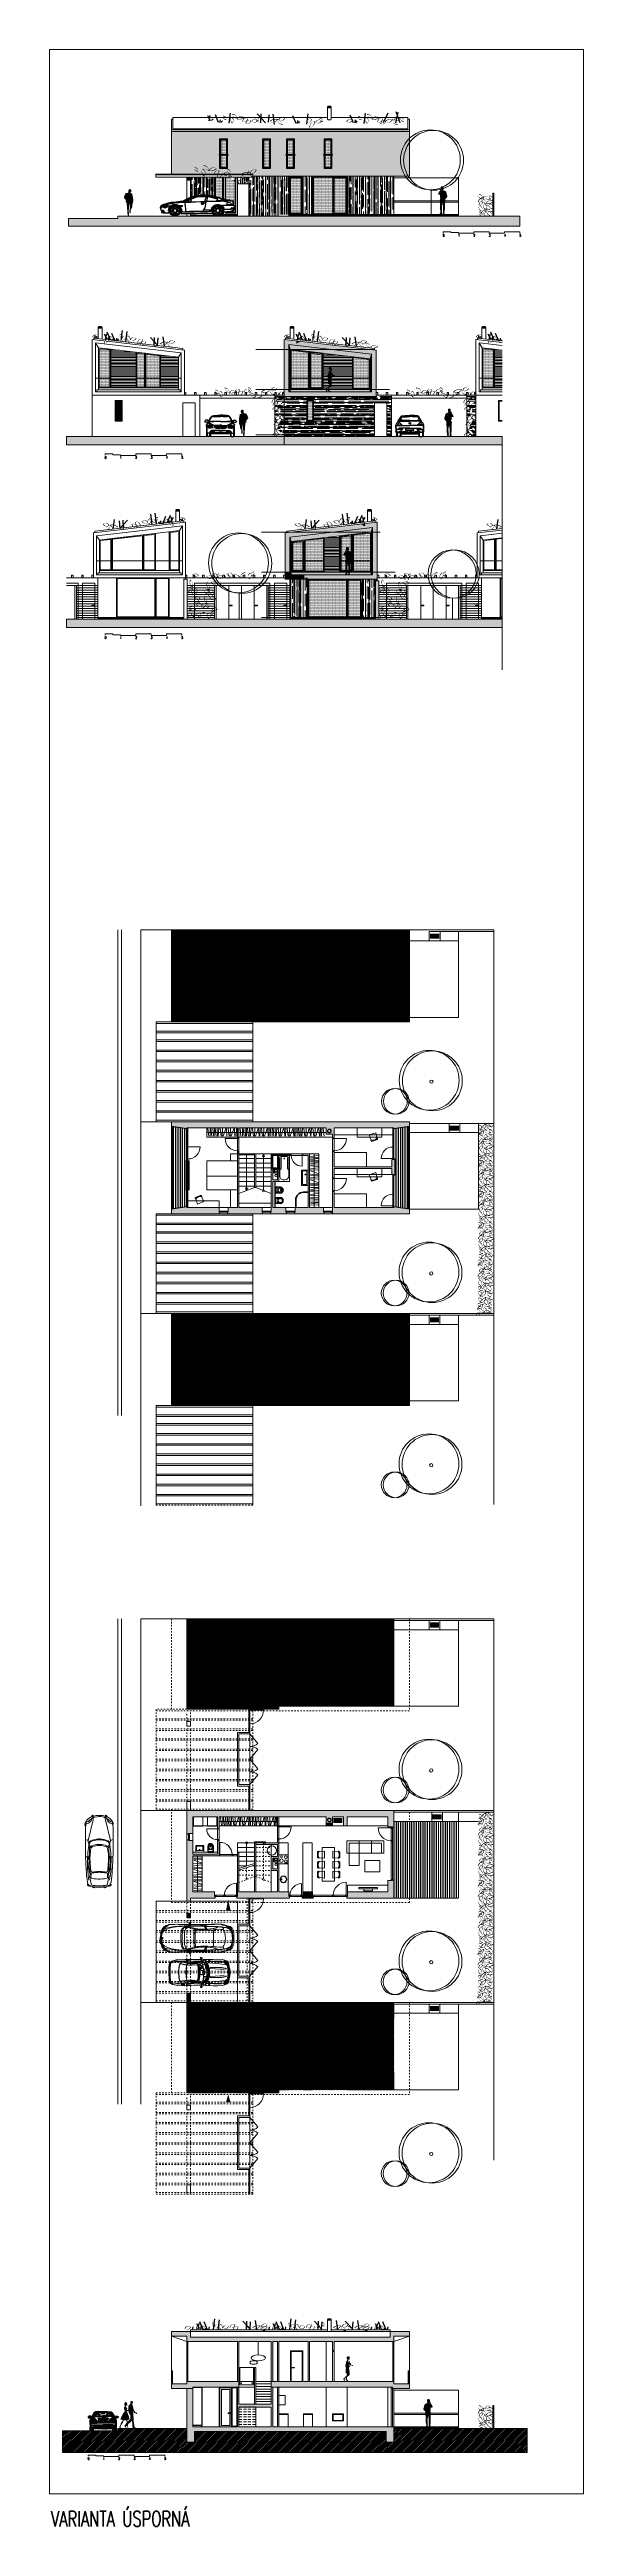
# Model space of a CAD drawing. Header units: metres. Extents: x -686 to 211, y -481 to 125.
# Drawn here: x -298 to -263.2, y -481 to -319.6 of the extents above; entities that cross this region are included whole.
import ezdxf

# ---------------------------------------------------------------- set-up
doc = ezdxf.new("R2010")
doc.units = ezdxf.units.M
for name, pattern in [('DASHED', [19.05, 12.7, -6.35]), ('DIVIDE', [1.25, 0.5, -0.25, 0, -0.25, 0, -0.25]), ('ČERCHOVANÁ', [25.4, 12.7, -6.35, 0, -6.35])]:
    doc.linetypes.add(name, pattern=pattern)
for name, color, linetype in [('2 lidi', 4, 'Continuous'), ('katastr', 3, 'Continuous'), ('OSA', 7, 'ČERCHOVANÁ'), ('SRAFA', 251, 'Continuous'), ('SRAFY', 3, 'Continuous'), ('srafy sklo', 252, 'Continuous'), ('stafaz', 254, 'Continuous'), ('stávající stromy', 86, 'Continuous'), ('zariz.predmety', 203, 'Continuous'), ('ZARIZOVAKY', 251, 'Continuous'), ('ZDIVO', 1, 'Continuous')]:
    doc.layers.add(name, color=color, linetype=linetype)
doc.layers.add('FLOATING-WINDOWS', color=2, linetype='Continuous', plot=False)
doc.layers.add('FLOATINGWINDOWS', color=2, linetype='Continuous', plot=False)
doc.layers.add('T_stafaz', color=253, linetype='Continuous', lineweight=9)
doc.styles.add('ROMANS', font='romans.shx', dxfattribs={"width": 0.7})
pattern_1 = [(0, (55.75114, 0), (0.44704, 0.2032), [3.048, -0.4064, 1.016, -0.2032]), (0, (56.0214, 0.1016), (-0.2032, 0.270256), [0.6096, -0.067056, 1.2192, -0.1524]), (0, (55.85274, 0.17272), (1.05664, 0.136144), [1.6256, -0.28448, 0.8128, -0.2032])]
pattern_2 = [(90, (0, 0), (-0.2032, 0.44704), [3.048, -0.4064, 1.016, -0.2032]), (90, (-0.1016, 0.27026), (-0.270256, -0.2032), [0.6096, -0.067056, 1.2192, -0.1524]), (90, (-0.17272, 0.1016), (-0.136144, 1.05664), [1.6256, -0.28448, 0.8128, -0.2032])]
pattern_3 = [(0, (43.251145, -5e-13), (0, 0.09525), [])]
pattern_4 = [(0, (43.251145, -5e-13), (0.01984375, 0.0396875), [0, -0.0396875])]
pattern_5 = [(0, (68.251145, -1e-13), (0, 0.09525), [])]
pattern_6 = [(0, (68.251145, -1e-13), (0.01984375, 0.0396875), [0, -0.0396875])]
pattern_7 = [(45, (0, 0), (-0.0336759605, 0.0336759605), [])]

# ---------------------------------------------------------------- blocks, each defined once
blk = doc.blocks.new('pan')
at = {"layer": '2 lidi'}
h = blk.add_hatch(color=254, dxfattribs=at)
h.dxf.hatch_style = 1
h.paths.add_polyline_path([(162.09, 139.29), (162.09, 139.3), (162.08, 139.32), (162.04, 139.46), (162.04, 139.47), (162.04, 139.49), (162.03, 139.5), (162.02, 139.51), (162.02, 139.57), (162.01, 139.58), (161.98, 139.61), (161.91, 139.65), (161.89, 139.66), (161.85, 139.66), (161.84, 139.67), (161.83, 139.69), (161.82, 139.71), (161.82, 139.74), (161.83, 139.75), (161.84, 139.75), (161.85, 139.77), (161.86, 139.79), (161.85, 139.81), (161.85, 139.82), (161.85, 139.88), (161.84, 139.91), (161.82, 139.92), (161.79, 139.93), (161.77, 139.94), (161.75, 139.94), (161.7, 139.94), (161.68, 139.92), (161.67, 139.89), (161.66, 139.86), (161.66, 139.83), (161.66, 139.81), (161.67, 139.8), (161.67, 139.8), (161.67, 139.8), (161.66, 139.79), (161.66, 139.76), (161.65, 139.76), (161.63, 139.75), (161.62, 139.75), (161.62, 139.74), (161.61, 139.7), (161.61, 139.7), (161.61, 139.65), (161.61, 139.64), (161.61, 139.63), (161.6, 139.63), (161.58, 139.62), (161.57, 139.62), (161.56, 139.61), (161.54, 139.56), (161.54, 139.55), (161.51, 139.5), (161.49, 139.49), (161.49, 139.47), (161.49, 139.46), (161.48, 139.45), (161.48, 139.43), (161.48, 139.41), (161.49, 139.4), (161.51, 139.39), (161.53, 139.38), (161.54, 139.38), (161.55, 139.38), (161.57, 139.38), (161.58, 139.38), (161.59, 139.38), (161.6, 139.39), (161.61, 139.39), (161.61, 139.39), (161.61, 139.36), (161.61, 139.35), (161.61, 139.33), (161.61, 139.29), (161.61, 139.25), (161.61, 139.23), (161.61, 139.21), (161.62, 139.2), (161.63, 139.19), (161.64, 139.18), (161.64, 139.17), (161.64, 139.15), (161.63, 139.14), (161.62, 139.12), (161.61, 139.11), (161.61, 139.1), (161.61, 139.08), (161.59, 139.03), (161.59, 138.99), (161.6, 138.96), (161.6, 138.93), (161.6, 138.89), (161.6, 138.85), (161.6, 138.78), (161.6, 138.72), (161.6, 138.67), (161.6, 138.64), (161.61, 138.54), (161.6, 138.53), (161.61, 138.51), (161.61, 138.51), (161.61, 138.43), (161.62, 138.39), (161.62, 138.36), (161.62, 138.34), (161.62, 138.32), (161.63, 138.29), (161.62, 138.28), (161.63, 138.25), (161.63, 138.25), (161.63, 138.24), (161.63, 138.24), (161.63, 138.23), (161.63, 138.21), (161.6, 138.17), (161.58, 138.16), (161.58, 138.15), (161.58, 138.14), (161.58, 138.13), (161.6, 138.13), (161.74, 138.13), (161.74, 138.15), (161.74, 138.16), (161.73, 138.19), (161.73, 138.2), (161.74, 138.21), (161.74, 138.25), (161.74, 138.26), (161.73, 138.29), (161.74, 138.4), (161.74, 138.46), (161.74, 138.59), (161.74, 138.67), (161.75, 138.7), (161.76, 138.78), (161.77, 138.85), (161.77, 138.86), (161.78, 138.8), (161.8, 138.68), (161.81, 138.65), (161.81, 138.61), (161.81, 138.6), (161.81, 138.58), (161.82, 138.56), (161.81, 138.55), (161.8, 138.54), (161.8, 138.52), (161.81, 138.5), (161.81, 138.46), (161.81, 138.45), (161.8, 138.38), (161.8, 138.27), (161.78, 138.25), (161.78, 138.24), (161.79, 138.23), (161.8, 138.23), (161.8, 138.19), (161.8, 138.18), (161.79, 138.16), (161.79, 138.15), (161.78, 138.15), (161.78, 138.13), (161.8, 138.13), (161.86, 138.13), (161.91, 138.13), (161.9, 138.15), (161.9, 138.16), (161.91, 138.17), (161.9, 138.18), (161.89, 138.2), (161.89, 138.22), (161.9, 138.24), (161.91, 138.25), (161.9, 138.27), (161.9, 138.29), (161.93, 138.42), (161.93, 138.48), (161.94, 138.51), (161.93, 138.54), (161.94, 138.56), (161.94, 138.57), (161.93, 138.59), (161.93, 138.6), (161.93, 138.61), (161.93, 138.63), (161.93, 138.66), (161.92, 138.7), (161.94, 138.82), (161.96, 138.91), (161.96, 139), (161.96, 139.02), (161.95, 139.03), (161.95, 139.05), (161.95, 139.06), (161.95, 139.07), (161.95, 139.09), (161.95, 139.09), (161.98, 139.13), (161.99, 139.13), (161.99, 139.15), (162.01, 139.17), (162.03, 139.18), (162.06, 139.21), (162.08, 139.25)])
h.paths.add_polyline_path([(161.68, 139.66), (161.67, 139.67), (161.67, 139.67), (161.67, 139.68), (161.68, 139.68), (161.68, 139.69), (161.68, 139.69), (161.69, 139.69), (161.7, 139.68), (161.71, 139.68), (161.7, 139.66), (161.69, 139.66)], flags=16)
h.paths.add_polyline_path([(161.68, 139.72), (161.68, 139.73), (161.68, 139.73), (161.69, 139.73), (161.69, 139.73)], flags=16)
h.paths.add_polyline_path([(161.64, 139.72), (161.64, 139.73), (161.66, 139.74), (161.65, 139.73)], flags=16)
blk = doc.blocks.new('pani')
at = {"layer": '2 lidi'}
h = blk.add_hatch(color=254, dxfattribs=at)
h.dxf.hatch_style = 1
edge = h.paths.add_edge_path()
edge.add_arc((127.71, 160.01), 0.0103, 420.1574, 488.8546, ccw=False)
edge.add_line((127.72, 160.02), (127.78, 159.98))
edge.add_line((127.78, 159.98), (127.78, 159.98))
edge.add_line((127.78, 159.98), (127.79, 159.99))
edge.add_line((127.79, 159.99), (127.8, 159.99))
edge.add_line((127.8, 159.99), (127.8, 159.98))
edge.add_arc((127.81, 159.96), 0.0282, 417.0679, 481.4785, ccw=False)
edge.add_arc((127.84, 159.93), 0.0516, 418.0185, 460.819, ccw=False)
edge.add_arc((127.87, 159.94), 0.041, 416.4084, 460.5166, ccw=False)
edge.add_arc((127.9, 159.92), 0.048, 414.8266, 457.8068, ccw=False)
edge.add_arc((127.93, 159.93), 0.033, 446.1077, 459.4391, ccw=False)
edge.add_ellipse((127.78, 159.97), major_axis=(0, 0.153), ratio=1, start_angle=268.4632, end_angle=308.6853)
edge.add_arc((127.95, 160.09), 0.0581, 158.3411, 208.8232, ccw=False)
edge.add_arc((128.28, 159.96), 0.413, 509.8454, 518.3411, ccw=False)
edge.add_line((127.93, 160.17), (127.98, 160.25))
edge.add_line((127.98, 160.25), (127.97, 160.25))
edge.add_line((127.97, 160.25), (127.97, 160.3))
edge.add_line((127.97, 160.3), (127.98, 160.31))
edge.add_ellipse((127.91, 160.31), major_axis=(0, 0.0723), ratio=1, start_angle=263.773, end_angle=295.7568)
edge.add_ellipse((127.95, 160.33), major_axis=(0, 0.0302), ratio=1, start_angle=-63.5688, end_angle=-8.1618)
edge.add_line((127.95, 160.36), (127.93, 160.36))
edge.add_line((127.93, 160.36), (127.92, 160.36))
edge.add_line((127.92, 160.36), (127.91, 160.36))
edge.add_arc((127.91, 160.36), 0.00305, 242.0319, 264.899, ccw=False)
edge.add_arc((127.91, 160.37), 0.0129, 154.4371, 242.0319, ccw=False)
edge.add_ellipse((127.89, 160.38), major_axis=(0, 0.0109), ratio=1, start_angle=244.2782, end_angle=336.03)
edge.add_arc((127.9, 160.4), 0.0055, 218.4689, 252.6705, ccw=False)
edge.add_arc((127.89, 160.4), 0.00246, 112.5015, 253.842, ccw=False)
edge.add_arc((127.93, 160.29), 0.117, 464.8255, 467.2184, ccw=False)
edge.add_ellipse((127.89, 160.4), major_axis=(0, 0.0105), ratio=1, start_angle=254.7305, end_angle=298.4703)
edge.add_ellipse((127.9, 160.39), major_axis=(0, 0.0151), ratio=1, start_angle=13.9879, end_angle=18.3859)
edge.add_arc((127.89, 160.42), 0.0102, 239.7663, 280.0401, ccw=False)
edge.add_arc((127.89, 160.41), 0.00489, 459.3218, 522.0136, ccw=False)
edge.add_ellipse((127.89, 160.42), major_axis=(0, 0.0109), ratio=1, start_angle=216.6575, end_angle=305.9072)
edge.add_line((127.89, 160.43), (127.88, 160.43))
edge.add_line((127.88, 160.43), (127.88, 160.43))
edge.add_line((127.88, 160.43), (127.88, 160.43))
edge.add_line((127.88, 160.43), (127.88, 160.44))
edge.add_line((127.88, 160.44), (127.88, 160.44))
edge.add_line((127.88, 160.44), (127.9, 160.48))
edge.add_ellipse((127.89, 160.48), major_axis=(0, 0.00305), ratio=1, start_angle=249.3016, end_angle=295.7861)
edge.add_line((127.9, 160.48), (127.89, 160.49))
edge.add_ellipse((127.8, 160.44), major_axis=(0, 0.102), ratio=1, start_angle=-60.9985, end_angle=-55.3297)
edge.add_arc((127.92, 160.51), 0.0366, 135.7257, 190.2312, ccw=False)
edge.add_ellipse((127.94, 160.49), major_axis=(0, 0.0589), ratio=1, start_angle=43.5105, end_angle=79.3982)
edge.add_arc((127.92, 160.5), 0.043, 511.6027, 536.7327, ccw=False)
edge.add_arc((127.89, 160.53), 0.0142, 159.2271, 220.4293, ccw=False)
edge.add_line((127.88, 160.53), (127.89, 160.55))
edge.add_arc((127.91, 160.53), 0.0313, 472.9551, 494.8602, ccw=False)
edge.add_arc((127.93, 160.54), 0.0408, 444.4943, 510.6373, ccw=False)
edge.add_arc((127.96, 160.53), 0.0524, 436.0856, 484.486, ccw=False)
edge.add_arc((128, 160.54), 0.0508, 432.8599, 480.5756, ccw=False)
edge.add_arc((128.03, 160.55), 0.0418, 371.591, 465.3258, ccw=False)
edge.add_arc((128.04, 160.51), 0.052, 345.9816, 417.1177, ccw=False)
edge.add_arc((128.06, 160.49), 0.0377, 323.4009, 381.4325, ccw=False)
edge.add_arc((128.03, 160.47), 0.0593, 344.0111, 356.7905, ccw=False)
edge.add_arc((128.07, 160.44), 0.0214, 328.4735, 381.1133, ccw=False)
edge.add_line((128.08, 160.43), (128.05, 160.39))
edge.add_ellipse((128.07, 160.37), major_axis=(0, 0.0344), ratio=1, start_angle=40.832, end_angle=119.7331)
edge.add_ellipse((128.08, 160.36), major_axis=(0, 0.0331), ratio=1, start_angle=103.1286, end_angle=135.8096)
edge.add_line((128.05, 160.33), (128.06, 160.34))
edge.add_line((128.06, 160.34), (128.07, 160.31))
edge.add_line((128.07, 160.31), (128.07, 160.31))
edge.add_arc((127.72, 160.09), 0.416, 362.7274, 392.0768, ccw=False)
edge.add_arc((128.02, 160.02), 0.137, 372.2555, 397.3408, ccw=False)
edge.add_arc((128.09, 160.01), 0.078, 366.0167, 394.3935, ccw=False)
edge.add_arc((128.09, 160), 0.0857, 350.4076, 369.5566, ccw=False)
edge.add_arc((128.08, 159.98), 0.0904, 326.3346, 364.743, ccw=False)
edge.add_arc((127.95, 159.97), 0.213, 324.9985, 349.8141, ccw=False)
edge.add_arc((127.83, 159.72), 0.319, 364.7559, 383.3457, ccw=False)
edge.add_arc((128.1, 159.74), 0.0411, 360.1486, 363.7937, ccw=False)
edge.add_line((128.14, 159.74), (128.15, 159.58))
edge.add_line((128.15, 159.58), (128.14, 159.52))
edge.add_line((128.14, 159.52), (128.13, 159.46))
edge.add_arc((128.13, 159.46), 0.00635, 259.1349, 352.4606, ccw=False)
edge.add_line((128.13, 159.46), (128.08, 159.46))
edge.add_line((128.08, 159.46), (128.06, 159.47))
edge.add_line((128.06, 159.47), (128.06, 159.44))
edge.add_line((128.06, 159.44), (128.07, 159.41))
edge.add_line((128.07, 159.41), (128.08, 159.38))
edge.add_line((128.08, 159.38), (128.09, 159.34))
edge.add_arc((127.98, 159.25), 0.139, 395.7852, 399.8763, ccw=False)
edge.add_arc((127.5, 158.79), 0.811, 394.1977, 402.2804, ccw=False)
edge.add_ellipse((128.31, 159.34), major_axis=(0, 0.175), ratio=1, start_angle=124.2156, end_angle=157.6727)
edge.add_arc((128.25, 159.13), 0.0521, 402.2732, 451.3602, ccw=False)
edge.add_ellipse((128.44, 159.31), major_axis=(0, 0.216), ratio=1, start_angle=132.2911, end_angle=146.7264)
edge.add_line((128.33, 159.13), (128.32, 159.11))
edge.add_line((128.32, 159.11), (128.31, 159.12))
edge.add_line((128.31, 159.12), (128.3, 159.13))
edge.add_line((128.3, 159.13), (128.29, 159.14))
edge.add_line((128.29, 159.14), (128.28, 159.14))
edge.add_line((128.28, 159.14), (128.28, 159.13))
edge.add_line((128.28, 159.13), (128.28, 159.12))
edge.add_line((128.28, 159.12), (128.29, 159.1))
edge.add_line((128.29, 159.1), (128.29, 159.08))
edge.add_line((128.29, 159.08), (128.28, 159.05))
edge.add_line((128.28, 159.05), (128.27, 159.01))
edge.add_line((128.27, 159.01), (128.25, 158.98))
edge.add_line((128.25, 158.98), (128.22, 158.95))
edge.add_line((128.22, 158.95), (128.21, 158.95))
edge.add_line((128.21, 158.95), (128.2, 158.95))
edge.add_line((128.2, 158.95), (128.2, 158.97))
edge.add_line((128.2, 158.97), (128.21, 159))
edge.add_line((128.21, 159), (128.21, 159.05))
edge.add_line((128.21, 159.05), (128.21, 159.1))
edge.add_line((128.21, 159.1), (128.2, 159.12))
edge.add_line((128.2, 159.12), (128.17, 159.16))
edge.add_line((128.17, 159.16), (128.14, 159.19))
edge.add_line((128.14, 159.19), (128.12, 159.2))
edge.add_ellipse((128.27, 159.19), major_axis=(0, 0.153), ratio=1, start_angle=83.7792, end_angle=120.9883)
edge.add_arc((128.03, 159.04), 0.127, 357.836, 390.9704, ccw=False)
edge.add_ellipse((128.78, 158.97), major_axis=(0, 0.626), ratio=1, start_angle=83.4955, end_angle=89.3577)
edge.add_line((128.15, 158.97), (128.14, 158.97))
edge.add_line((128.14, 158.97), (128.14, 159.03))
edge.add_ellipse((128.13, 159.03), major_axis=(0, 0.00439), ratio=1, start_angle=265.4756, end_angle=386.9949)
edge.add_ellipse((128.2, 158.89), major_axis=(0, 0.155), ratio=1, start_angle=26.9949, end_angle=48.3179)
edge.add_arc((128.03, 159.04), 0.0692, 276.7749, 318.3, ccw=False)
edge.add_line((128.04, 158.97), (127.96, 158.97))
edge.add_line((127.96, 158.97), (127.97, 158.99))
edge.add_ellipse((127.94, 159.11), major_axis=(0, 0.117), ratio=1, start_angle=191.3755, end_angle=226.3236)
edge.add_ellipse((127.98, 159.09), major_axis=(0, 0.0794), ratio=1, start_angle=219.0935, end_angle=272.1837)
edge.add_ellipse((127.34, 159.11), major_axis=(0, 0.719), ratio=1, start_angle=268.4829, end_angle=275.6523)
edge.add_ellipse((127.84, 159.18), major_axis=(0, 0.219), ratio=1, start_angle=-89.303, end_angle=-68.1109)
edge.add_line((128.04, 159.26), (128, 159.28))
edge.add_arc((128.61, 160.23), 1.13, 234.2601, 236.8721, ccw=False)
edge.add_line((127.95, 159.31), (127.9, 159.36))
edge.add_arc((127.9, 159.37), 0.0148, 173.7382, 231.745, ccw=False)
edge.add_line((127.89, 159.37), (127.9, 159.48))
edge.add_line((127.9, 159.48), (127.88, 159.48))
edge.add_arc((127.88, 159.49), 0.00635, 160.0299, 265.319, ccw=False)
edge.add_line((127.87, 159.49), (127.89, 159.53))
edge.add_line((127.89, 159.53), (127.9, 159.62))
edge.add_line((127.9, 159.62), (127.9, 159.62))
edge.add_line((127.9, 159.62), (127.92, 159.75))
edge.add_line((127.92, 159.75), (127.93, 159.82))
edge.add_line((127.93, 159.82), (127.93, 159.87))
edge.add_arc((127.95, 159.93), 0.0728, 235.0166, 247.1926, ccw=False)
edge.add_arc((127.93, 159.99), 0.113, 235.7967, 262.4722, ccw=False)
edge.add_arc((127.88, 159.99), 0.0942, 227.2098, 261.2742, ccw=False)
edge.add_arc((127.83, 159.99), 0.0715, 229.4789, 260.9868, ccw=False)
edge.add_line((127.78, 159.93), (127.78, 159.93))
edge.add_line((127.78, 159.93), (127.76, 159.94))
edge.add_line((127.76, 159.94), (127.77, 159.94))
edge.add_line((127.77, 159.94), (127.73, 159.95))
edge.add_line((127.73, 159.95), (127.73, 159.95))
edge.add_arc((127.73, 159.95), 0.00296, 261.0534, 329.4677, ccw=False)
edge.add_line((127.73, 159.95), (127.69, 159.95))
edge.add_line((127.69, 159.95), (127.66, 159.98))
edge.add_arc((127.67, 159.98), 0.00296, 128.8546, 229.8237, ccw=False)
edge.add_line((127.66, 159.98), (127.71, 160.01))
edge = h.paths.add_edge_path(flags=16)
edge.add_arc((128.13, 159.74), 0.0103, 360.1486, 363.6715, ccw=False)
edge.add_arc((128.13, 159.74), 0.0103, 360.1486, 363.6715)
edge = h.paths.add_edge_path(flags=17)
edge.add_arc((128.12, 159.74), 0.0206, 360.1486, 363.7108, ccw=False)
edge.add_arc((128.12, 159.74), 0.0206, 360.1486, 363.7108)
edge = h.paths.add_edge_path(flags=16)
edge.add_arc((127.93, 159.99), 0.113, 235.5357, 235.7967, ccw=False)
edge.add_line((127.73, 159.95), (127.73, 159.95))
edge.add_line((127.96, 160.36), (127.95, 160.36))
blk = doc.blocks.new('WC 540 Starck 3')
at = {"linetype": 'ByBlock'}
for p, q in [((80.57, 94.26), (80.64, 94.26)), ((80.57, 94.17), (80.64, 94.17)), ((81.02, 94.4), (80.66, 94.4)), ((80.66, 94.35), (80.71, 94.35)), ((80.66, 94.19), (80.66, 94.24)), ((80.71, 94.08), (80.66, 94.08)), ((80.66, 94.03), (81.02, 94.03)), ((80.98, 94.03), (80.98, 94.4)), ((81.02, 94.03), (81.02, 94.4))]:
    blk.add_line(p, q, dxfattribs=at)
for centre in [(80.88, 94.35), (80.88, 94.08)]:
    blk.add_circle(centre, 0.0102, dxfattribs=at)
for centre, radius, start, end in [((80.66, 94.22), 0.183, 90, 270), ((80.66, 94.22), 0.133, 90, 270), ((80.57, 94.23), 0.035, 90, 165.9057), ((80.62, 94.22), 0.09, 165.9057, 194.0943), ((80.57, 94.2), 0.035, 194.0943, 270), ((80.64, 94.24), 0.02, 360, 90), ((80.64, 94.19), 0.02, 270, 0), ((80.71, 94.22), 0.133, 270, 90), ((80.7, 94.22), 0.133, 276.5328, 83.4672)]:
    blk.add_arc(centre, radius, start, end, dxfattribs=at)
blk = doc.blocks.new('zidle450-p')
at = {"lineweight": 0}
for p, q in [((0.1, 0.23), (0.09, 0.23)), ((0.1, -0.23), (0.09, -0.23))]:
    blk.add_line(p, q, dxfattribs=at)
for points in [[(0.06, 0.2), (0, 0.2), (0, -0.2), (0.06, -0.2)], [(0.09, -0.2), (0.45, -0.23), (0.45, 0.23), (0.09, 0.2)]]:
    blk.add_lwpolyline(points, dxfattribs=at)
for centre, radius, start, end in [((0.45, 0), 0.436, 147.9324, 212.0676), ((0.45, 0), 0.416, 147.9482, 212.0518), ((0.08, 0.23), 0.005, 57.2679, 147.9324), ((0.09, 0.22), 0.005, 327.9482, 57.2679), ((0.08, -0.23), 0.005, 212.0676, 302.7321), ((0.09, -0.22), 0.005, 302.7321, 32.0518)]:
    blk.add_arc(centre, radius, start, end, dxfattribs=at)
blk = doc.blocks.new('sofa-3mist')
at = {"lineweight": 0}
for p, q in [((0, 0.8), (0, 0)), ((2.4, 0.8), (0, 0.8)), ((0, 0), (0.8, 0)), ((0.15, 0), (0.15, 0.65)), ((2.25, 0.65), (0.15, 0.65)), ((0.8, 0.8), (0.8, 0)), ((0.8, 0), (0.8, 0.8)), ((0.8, 0), (1.6, 0)), ((1.6, 0), (1.6, 0.8)), ((1.6, 0), (2.4, 0)), ((2.25, 0), (2.25, 0.65)), ((2.4, 0), (2.4, 0.8))]:
    blk.add_line(p, q, dxfattribs=at)
blk = doc.blocks.new('drez')
at = {"lineweight": 0}
for centre, radius in [((0, -0.28), 0.22), ((0, -0.28), 0.2), ((0, -0.14), 0.04), ((0, -0.14), 0.03)]:
    blk.add_circle(centre, radius, dxfattribs=at)
blk = doc.blocks.new('SYM_AUTO_MERCEDES_MBSLK-H')
at = {"linetype": 'Continuous'}
for points in [[(52, 84), (37, 80), (21, 72), (17, 69), (13, 62), (8, 42), (6, 27), (5, 25), (4, 23), (2, -1)], [(29, 74), (22, 70), (19, 66), (16, 61), (11, 40), (6, 13), (5, 4), (5, 3), (5, 3)], [(14, -7), (15, -1), (13, 6), (10, 9), (6, 6), (5, -1), (6, -9), (10, -12), (12, -10)], [(16, 37), (14, 37), (11, 34), (8, 24), (6, 4)], [(7, 7), (7, 8), (7, 9), (6, 8)], [(10, -10), (13, -8), (14, -1), (13, 5), (10, 8), (7, 5), (6, -1), (7, -8), (10, -10)], [(10, -10), (13, -8), (14, -1), (13, 5), (10, 8), (7, 5), (6, -1), (7, -8), (10, -10)], [(6, 3), (12, 7)], [(6, 2), (12, 6)], [(7, 6), (6, 4)], [(13, 0), (10, 0), (7, 6), (10, 0), (6, -7), (10, -1), (13, 0)], [(6, 1), (13, 5)], [(13, 4), (6, 0)], [(13, 3), (6, -2)], [(6, 3), (14, -2)], [(13, 2), (6, -3)], [(6, 2), (13, -3)], [(13, 1), (6, -3)], [(6, 1), (13, -3)], [(6, 1), (6, -1), (6, -7)], [(8, 13), (8, 14), (8, 15), (7, 14)], [(7, 11), (8, 12), (8, 13), (7, 12)], [(7, 9), (7, 10), (7, 11), (7, 10)], [(7, 6), (11, 8)], [(7, -8), (10, -10), (13, -7), (14, -1), (13, 6), (10, 8), (8, 7)], [(7, 4), (11, 7)], [(13, 2), (7, 6)], [(14, 1), (7, 5)], [(7, 4), (14, 0)], [(8, 19), (9, 20), (9, 21), (8, 20)], [(8, 17), (9, 18), (8, 19), (8, 18)], [(8, 15), (8, 16), (8, 17), (8, 16)], [(8, 11), (9, 12), (9, 13), (8, 12)], [(8, 9), (9, 10), (8, 11), (8, 10)], [(13, 4), (8, 7)], [(13, 3), (8, 7)], [(9, 28), (12, 37), (14, 38), (15, 39), (16, 39)], [(9, 24), (10, 25), (10, 26), (9, 25)], [(9, 22), (9, 22), (9, 23), (9, 23)], [(10, 20), (10, 21), (10, 22), (9, 21)], [(9, 18), (10, 19), (10, 20), (9, 19)], [(9, 16), (9, 17), (9, 18), (9, 17)], [(10, 15), (10, 16), (10, 17), (9, 16)], [(9, 14), (9, 15), (9, 16), (9, 15)], [(9, 13), (10, 14), (10, 14), (9, 14)], [(9, 10), (9, 11), (9, 12), (9, 11)], [(12, 6), (9, 8)], [(10, 28), (11, 29), (10, 30), (10, 29)], [(10, 26), (10, 27), (10, 28), (10, 27)], [(10, 25), (11, 25), (11, 26), (10, 25)], [(10, 22), (10, 23), (10, 24), (10, 23)], [(11, 21), (11, 22), (11, 23), (10, 22)], [(10, 19), (11, 20), (11, 21), (10, 20)], [(10, 17), (10, 18), (10, 19), (10, 18)], [(11, 16), (11, 16), (11, 17), (10, 16)], [(10, 13), (11, 14), (11, 15), (10, 14)], [(10, 11), (10, 12), (10, 13), (10, 12)], [(10, 9), (10, 10), (10, 11), (10, 10)], [(11, 32), (12, 33), (11, 34), (11, 33)], [(11, 30), (11, 31), (11, 32), (11, 31)], [(11, 29), (12, 30), (12, 30), (11, 30)], [(11, 27), (11, 27), (11, 28), (11, 28)], [(11, 25), (12, 26), (12, 27), (11, 26)], [(11, 23), (11, 24), (11, 25), (11, 24)], [(12, 22), (12, 23), (12, 24), (11, 23)], [(11, 20), (12, 20), (12, 22), (11, 21)], [(11, 18), (11, 18), (11, 19), (11, 19)], [(12, 16), (12, 17), (12, 18), (11, 17)], [(11, 14), (12, 15), (12, 16), (11, 15)], [(11, 12), (12, 13), (11, 13), (11, 13)], [(11, 10), (11, 10), (11, 11), (11, 10)], [(12, 33), (13, 34), (13, 35), (12, 34)], [(12, 31), (12, 32), (12, 33), (12, 32)], [(12, 30), (13, 30), (13, 31), (12, 30)], [(12, 27), (12, 28), (12, 29), (12, 28)], [(12, 26), (13, 27), (13, 28), (12, 27)], [(12, 24), (12, 25), (12, 26), (12, 25)], [(13, 23), (13, 24), (13, 24), (12, 24)], [(12, 20), (13, 22), (13, 22), (12, 22)], [(12, 18), (12, 19), (12, 20), (12, 19)], [(12, 16), (13, 17), (13, 18), (12, 17)], [(12, 13), (13, 14), (13, 15), (12, 14)], [(12, 11), (13, 12), (12, 13), (12, 12)], [(12, 9), (12, 10), (12, 11), (12, 10)], [(13, 34), (14, 34), (14, 35), (13, 34)], [(13, 32), (13, 32), (13, 33), (13, 32)], [(13, 30), (14, 31), (14, 32), (13, 31)], [(13, 28), (13, 29), (13, 30), (13, 29)], [(13, 27), (14, 28), (14, 29), (13, 28)], [(13, 25), (13, 26), (13, 26), (13, 26)], [(13, 22), (14, 23), (14, 24), (13, 23)], [(13, 20), (14, 21), (13, 22), (13, 21)], [(13, 18), (13, 19), (13, 20), (13, 19)], [(14, 15), (14, 15), (14, 16), (13, 15)], [(13, 12), (14, 13), (14, 14), (13, 13)], [(13, 10), (14, 11), (13, 12), (13, 11)], [(13, 8), (13, 9), (13, 10), (13, 9)], [(28, 72), (22, 68), (18, 61), (14, 47), (14, 45), (14, 43), (15, 43)], [(14, 34), (15, 35), (15, 36), (14, 35)], [(14, 32), (14, 33), (14, 34), (14, 33)], [(14, 31), (15, 32), (15, 33), (14, 32)], [(14, 29), (14, 30), (14, 31), (14, 30)], [(14, 27), (15, 27), (15, 28), (14, 27)], [(14, 24), (14, 25), (14, 26), (14, 25)], [(14, 21), (15, 22), (15, 23), (14, 22)], [(14, 19), (15, 20), (14, 20), (14, 20)], [(14, 17), (14, 17), (14, 18), (14, 18)], [(14, 13), (15, 14), (15, 15), (14, 14)], [(14, 11), (15, 12), (14, 13), (14, 12)], [(14, 9), (14, 10), (14, 11), (14, 10)], [(14, 7), (14, 7), (14, 8), (14, 8)], [(16, 44), (15, 44), (15, 47), (19, 61), (20, 64)], [(27, 49), (15, 47)], [(26, 49), (15, 46)], [(26, 48), (15, 46)], [(24, 47), (15, 45)], [(21, 46), (15, 44)], [(16, 43), (15, 40), (15, 38), (16, 37), (18, 37), (18, 36), (16, 22), (15, -1)], [(15, 35), (16, 36), (16, 37), (15, 36)], [(15, 33), (15, 34), (15, 35), (15, 34)], [(15, 31), (16, 31), (16, 32), (15, 32)], [(15, 29), (15, 29), (15, 30), (15, 29)], [(16, 27), (16, 28), (16, 29), (15, 28)], [(15, 25), (16, 26), (15, 27), (15, 26)], [(15, 23), (15, 24), (15, 25), (15, 24)], [(16, 22), (16, 23), (16, 23), (15, 23)], [(15, 20), (16, 20), (16, 21), (15, 20)], [(15, 17), (15, 18), (15, 19), (15, 18)], [(15, 15), (15, 16), (15, 17), (15, 16)], [(16, 43), (29, 50), (35, 57), (41, 67), (41, 68)], [(16, 45), (20, 61), (21, 63), (25, 68)], [(16, 43), (28, 50), (37, 60), (41, 68)], [(16, 43), (28, 50), (35, 57), (40, 66), (41, 67)], [(31, 52), (16, 49)], [(30, 52), (16, 49)], [(30, 51), (16, 48)], [(29, 51), (16, 48)], [(28, 50), (16, 48)], [(27, 50), (16, 47)], [(21, 46), (16, 43)], [(16, 44), (21, 46)], [(21, 46), (16, 45)], [(16, 39), (18, 39), (18, 37)], [(16, 35), (17, 35), (17, 37), (16, 36)], [(16, 33), (16, 33), (16, 34), (16, 34)], [(16, 31), (17, 32), (17, 33), (16, 32)], [(16, 29), (16, 30), (16, 31), (16, 30)], [(16, 26), (17, 27), (17, 28), (16, 27)], [(16, 24), (16, 25), (16, 26), (16, 25)], [(17, 44), (20, 60), (17, 44), (21, 60), (19, 47), (19, 44), (19, 45), (17, 44)], [(17, 44), (20, 60), (17, 44), (21, 60), (19, 47), (19, 44), (19, 45)], [(34, 56), (27, 55), (17, 53)], [(34, 56), (27, 55), (17, 53)], [(33, 55), (27, 54), (17, 52)], [(33, 55), (26, 54), (17, 52)], [(33, 54), (26, 54), (17, 51)], [(32, 54), (25, 53), (17, 51)], [(32, 53), (17, 50)], [(31, 53), (17, 50)], [(17, 33), (17, 34), (17, 35), (17, 34)], [(17, 28), (17, 29), (17, 30), (17, 29)], [(37, 60), (30, 59), (18, 57)], [(37, 60), (29, 59), (18, 57)], [(36, 59), (29, 58), (18, 56)], [(36, 59), (29, 58), (18, 56)], [(36, 58), (29, 58), (18, 55)], [(35, 58), (28, 57), (18, 55)], [(35, 57), (28, 57), (18, 54)], [(35, 57), (27, 56), (18, 54)], [(20, -3), (21, -1), (20, 2), (18, -1), (20, -3)], [(39, 63), (32, 62), (19, 60)], [(38, 62), (31, 61), (19, 59)], [(39, 62), (32, 62), (19, 59)], [(37, 61), (30, 60), (19, 58)], [(38, 61), (31, 61), (19, 59)], [(37, 61), (30, 60), (19, 58)], [(40, 66), (34, 66), (20, 63)], [(40, 66), (34, 66), (20, 63)], [(40, 65), (34, 65), (20, 63)], [(40, 65), (34, 65), (20, 62)], [(39, 64), (33, 64), (20, 62)], [(39, 64), (33, 64), (20, 61)], [(39, 63), (33, 63), (20, 61)], [(39, 63), (32, 63), (20, 60)], [(20, 46), (22, 54)], [(40, 70), (33, 70), (21, 66)], [(41, 68), (35, 68), (21, 65)], [(40, 67), (34, 67), (21, 65)], [(40, 67), (34, 67), (21, 64)], [(24, 48), (23, 47), (21, 47), (24, 57), (24, 53), (25, 50), (24, 47), (24, 48)], [(24, 48), (23, 47), (21, 47), (24, 57), (24, 53), (25, 50), (24, 47)], [(21, 46), (24, 48)], [(21, 46), (24, 47)], [(41, 69), (35, 69), (22, 67)], [(41, 68), (35, 68), (22, 66)], [(22, 47), (23, 52), (26, 60), (33, 64), (38, 65), (39, 65), (32, 55), (22, 47)], [(24, 68), (26, 70), (33, 73), (39, 73), (41, 72), (41, 71), (41, 69), (41, 71), (39, 72), (37, 72), (32, 72), (24, 68)], [(41, 70), (36, 70), (24, 68)], [(26, 58), (24, 58)], [(25, 57), (24, 57)], [(25, 56), (24, 56)], [(24, 48), (26, 49)], [(24, 47), (26, 48)], [(40, 71), (35, 71), (25, 69)], [(26, 59), (25, 59)], [(25, 25), (35, 28), (55, 31), (87, 32), (132, 31)], [(41, 72), (37, 72), (26, 71)], [(41, 71), (36, 71), (26, 69)], [(41, 71), (36, 71), (26, 70)], [(41, 71), (37, 71), (26, 70)], [(27, 60), (26, 60)], [(26, 49), (27, 50)], [(26, 48), (27, 49)], [(26, 23), (43, 20), (67, 20), (132, 25)], [(27, 73), (34, 77), (51, 84), (51, 84)], [(39, 69), (37, 65), (34, 59), (27, 51)], [(27, 50), (29, 51)], [(27, 49), (28, 50)], [(42, 69), (42, 69), (42, 71), (41, 73), (35, 74), (28, 72)], [(28, 72), (35, 74), (41, 73), (42, 71), (42, 69), (42, 68)], [(41, 72), (28, 71)], [(28, 48), (35, 50), (53, 54), (88, 58), (145, 62)], [(28, 50), (30, 51)], [(29, 51), (30, 52)], [(41, 73), (30, 72)], [(30, 52), (31, 53)], [(30, 51), (31, 52)], [(31, 53), (32, 54)], [(31, 52), (32, 53)], [(33, 55), (32, 54)], [(33, 54), (32, 53)], [(33, 70), (35, 69), (37, 69), (40, 69), (40, 71), (39, 71), (36, 72), (33, 71), (33, 70)], [(33, 55), (34, 56)], [(33, 55), (34, 56)], [(33, 54), (33, 55)], [(35, 57), (34, 56)], [(34, 56), (35, 57)], [(36, 59), (35, 58)], [(36, 58), (35, 57)], [(35, 58), (35, 57)], [(36, 59), (37, 60)], [(36, 59), (37, 60)], [(36, 58), (36, 59)], [(37, 61), (38, 62)], [(37, 60), (37, 61)], [(37, 61), (38, 61)], [(37, 60), (37, 61)], [(38, 62), (39, 63)], [(38, 62), (39, 62)], [(38, 61), (39, 62)], [(39, 63), (41, 67), (42, 68)], [(39, 63), (41, 68), (42, 68)], [(39, 66), (39, 66)], [(39, 62), (39, 63)], [(39, 62), (39, 62)], [(42, 68), (43, 68), (94, 70), (151, 71), (155, 70), (155, 69), (149, 59), (142, 44), (137, 24), (134, 0)], [(42, 69), (154, 71)], [(51, 84), (52, 84), (82, 86), (113, 85)], [(57, 73), (108, 73)], [(113, 85), (129, 84), (177, 85)], [(138, 81), (135, 80), (134, 79)], [(134, 79), (135, 78), (139, 78)], [(135, 79), (141, 80), (143, 80)], [(139, 81), (143, 80), (143, 79)], [(143, 79), (142, 78), (139, 78)], [(144, 0), (146, -23), (150, -41), (156, -56), (161, -66), (163, -68), (160, -69), (158, -67), (155, -63), (150, -51), (143, -31), (140, -1), (141, 13), (143, 25), (149, 46), (155, 60), (158, 65), (160, 66), (162, 67), (163, 67), (162, 65), (156, 55), (150, 41), (146, 22), (144, 0)], [(157, 64), (152, 54), (146, 40), (142, 22), (140, -1)], [(161, 54), (154, 37), (150, 12)], [(150, 12), (150, 11), (151, 10)], [(170, 63), (166, 56), (159, 43), (155, 24), (152, 0)], [(154, 71), (156, 71), (157, 71)], [(169, 75), (161, 79), (155, 83), (155, 84)], [(157, 71), (157, 71), (163, 74), (169, 75)], [(157, 64), (160, 67), (165, 66), (192, 58), (208, 53), (209, 53), (163, 67)], [(159, 29), (165, 49)], [(159, 29), (159, 27), (161, 26), (169, 26), (171, 26), (172, 28)], [(161, 54), (162, 55), (163, 55)], [(165, 49), (167, 51), (169, 52), (175, 52), (176, 51), (176, 49)], [(169, 75), (194, 65), (217, 57), (231, 56), (264, 56), (279, 58), (309, 69)], [(175, 17), (172, 14), (170, 12), (169, 10), (169, 0)], [(173, 14), (171, 12), (169, 9), (169, 7)], [(170, 75), (172, 75), (176, 77)], [(170, 75), (193, 65), (216, 57)], [(176, 49), (172, 29)], [(184, 58), (181, 54), (178, 45), (175, 28), (174, 0)], [(175, 19), (175, 15), (179, 14), (189, 14), (197, 12)], [(175, 17), (175, 13), (179, 12), (189, 12), (197, 10)], [(188, 76), (189, 77), (196, 95), (195, 97), (193, 97), (188, 97), (184, 92), (177, 80), (177, 78), (178, 77), (181, 76), (188, 76), (188, 70), (192, 65)], [(181, 9), (180, 9), (179, 7)], [(194, 97), (193, 97), (186, 77), (186, 76)], [(187, 74), (199, 74), (276, 70), (279, 70)], [(282, 71), (195, 75), (188, 76)], [(191, 65), (196, 67), (203, 69), (277, 65)], [(194, 85), (280, 84), (297, 85), (344, 84)], [(282, 71), (195, 75)], [(206, 53), (202, 37), (199, 21), (198, 3), (199, -20), (202, -38), (206, -54)], [(199, 75), (199, 75)], [(208, 52), (204, 37), (201, 22), (199, 4), (201, -19), (204, -38), (208, -54)], [(208, 51), (204, 36), (201, 21), (199, 3), (200, -20), (203, -39), (208, -55)], [(200, -2), (201, 17), (203, 33), (208, 53)], [(211, 52), (206, 33), (203, 18), (202, -1)], [(204, 68), (210, 64), (217, 62), (249, 61), (253, 62), (255, 66)], [(207, 53), (209, 53), (218, 51), (247, 49), (275, 49), (283, 50), (327, 58)], [(207, -1), (209, 18), (211, 33), (216, 52), (217, 57)], [(225, 66), (224, 64), (220, 64), (215, 64), (210, 66), (208, 68)], [(217, 57), (231, 56), (264, 55), (279, 58), (307, 68)], [(273, 57), (269, 58), (266, 58), (262, 57), (258, 57), (251, 56), (249, 55)], [(268, 82), (264, 81), (260, 81), (260, 81), (259, 81), (259, 80)], [(276, 80), (282, 80), (283, 80), (283, 80), (283, 81), (271, 82), (260, 82), (259, 81), (259, 80), (259, 80), (264, 80), (265, 80), (275, 80), (276, 80)], [(259, 80), (260, 80), (260, 80), (264, 80), (268, 79), (273, 79), (276, 80), (282, 80), (283, 80)], [(260, 80), (270, 81), (282, 80), (260, 80)], [(260, 80), (270, 81), (282, 80)], [(262, 57), (260, 55)], [(268, 55), (266, 57)], [(283, 80), (282, 81), (276, 81), (273, 82), (268, 82)], [(271, 79), (271, 80), (272, 79)], [(275, 57), (280, 71)], [(275, 57), (279, 71)], [(275, 57), (279, 71)], [(275, 57), (278, 69)], [(276, 58), (280, 71)], [(277, 58), (282, 71), (282, 72), (287, 77), (287, 80), (285, 82), (280, 84)], [(277, 57), (282, 71), (282, 72), (287, 76), (287, 80), (285, 82), (280, 84)], [(277, 71), (277, 71), (277, 71)], [(277, 58), (279, 64), (281, 71)], [(277, 58), (281, 55), (283, 50), (286, 34), (288, -4)], [(278, 81), (278, 82), (278, 81)], [(278, 81), (278, 82)], [(278, 58), (281, 69)], [(278, 59), (301, 67)], [(278, -59), (281, -56), (283, -51), (286, -35), (288, 2)], [(280, 82), (281, 81), (280, 81), (279, 81), (280, 82)], [(280, 57), (282, 55), (283, 51)], [(281, 70), (293, 69), (305, 67)], [(282, 71), (308, 68)], [(282, 71), (308, 68)], [(290, -3), (289, 24), (287, 40), (285, 48), (326, 56)], [(285, -50), (326, -57), (329, -53), (331, -46), (334, -34), (335, -22), (335, 4), (333, 32)], [(298, 78), (298, 79), (299, 80), (300, 80)], [(318, 77), (317, 76), (314, 76), (301, 76), (299, 77), (298, 78)], [(299, 73), (350, 73)], [(300, 80), (314, 80), (317, 80), (318, 79), (318, 77)], [(310, 69), (310, 69), (308, 68)], [(311, 70), (310, 69)], [(311, 70), (318, 73), (323, 73), (347, 71), (383, 66)], [(312, 68), (312, 69), (318, 72), (324, 73), (347, 70), (383, 65)], [(312, 68), (318, 66), (324, 63), (329, 56), (334, 43), (336, 27), (338, -1)], [(326, 56), (329, 51), (331, 44), (333, 32)], [(344, 84), (353, 81), (367, 78)], [(359, 80), (381, 75), (390, 69), (393, 63), (395, 45), (397, 14)], [(367, 79), (378, 76), (391, 71), (395, 67), (397, 63), (399, 41), (402, 2)], [(367, 78), (375, 75), (388, 63), (392, 56), (394, 46), (397, 22), (397, -1)], [(367, -80), (378, -77), (391, -72), (395, -68), (397, -64), (400, -38), (402, 2)], [(384, 66), (384, 66), (381, 71)], [(383, 66), (384, 66)], [(383, 65), (389, 62)], [(388, 62), (392, 32), (393, -1)], [(51, -85), (37, -81), (21, -74), (17, -70), (13, -63), (8, -43), (6, -29), (5, -26), (4, -24), (2, -1)], [(29, -76), (22, -71), (19, -68), (16, -62), (11, -42), (6, -15), (5, -6), (5, -5), (5, -4)], [(13, 0), (6, -4)], [(6, 0), (13, -4)], [(14, -1), (6, -5)], [(6, -1), (13, -5)], [(14, -2), (6, -6)], [(6, -2), (13, -6)], [(6, -3), (13, -7)], [(6, -4), (12, -8)], [(6, -5), (12, -9)], [(16, -39), (14, -38), (11, -35), (8, -26), (6, -8)], [(14, -3), (7, -7)], [(13, -4), (7, -8)], [(7, -7), (11, -9)], [(7, -8), (10, -10)], [(7, -11), (8, -11), (7, -12), (7, -11)], [(7, -13), (8, -13), (8, -14), (7, -14)], [(13, -5), (8, -9)], [(13, -7), (8, -9)], [(8, -13), (9, -14), (9, -15), (8, -14)], [(8, -15), (8, -16), (8, -16), (8, -16)], [(8, -17), (8, -18), (8, -19), (8, -18)], [(8, -19), (9, -20), (9, -21), (8, -20)], [(9, -21), (9, -22), (9, -23), (8, -22)], [(12, -8), (9, -10)], [(9, -12), (10, -12), (9, -13), (9, -13)], [(9, -14), (10, -15), (10, -16), (9, -15)], [(9, -16), (9, -16), (9, -17), (9, -16)], [(9, -18), (10, -18), (9, -19), (9, -19)], [(9, -20), (10, -21), (10, -21), (9, -21)], [(9, -23), (9, -24), (9, -25), (9, -24)], [(9, -25), (10, -26), (10, -27), (9, -26)], [(9, -30), (12, -38), (14, -39), (15, -40), (16, -40)], [(10, -13), (11, -14), (10, -15), (10, -14)], [(10, -15), (11, -16), (11, -17), (10, -16)], [(10, -16), (10, -17), (10, -18), (10, -17)], [(10, -18), (10, -19), (10, -20), (10, -19)], [(10, -20), (11, -21), (11, -22), (10, -21)], [(10, -22), (10, -23), (10, -23), (10, -23)], [(10, -24), (11, -25), (10, -25), (10, -25)], [(11, -26), (11, -27), (11, -28), (10, -27)], [(10, -27), (10, -28), (10, -29), (10, -28)], [(10, -30), (11, -30), (11, -31), (10, -30)], [(11, -12), (11, -12), (11, -13), (11, -12)], [(11, -13), (12, -14), (12, -15), (11, -14)], [(11, -16), (12, -17), (12, -17), (11, -17)], [(11, -17), (11, -18), (11, -19), (11, -18)], [(11, -19), (11, -20), (11, -21), (11, -20)], [(11, -21), (12, -22), (12, -23), (11, -22)], [(11, -22), (11, -23), (11, -24), (11, -23)], [(11, -25), (12, -25), (11, -26), (11, -25)], [(12, -27), (12, -28), (12, -29), (11, -28)], [(11, -28), (11, -29), (11, -30), (11, -29)], [(11, -30), (12, -31), (12, -32), (11, -31)], [(11, -32), (11, -32), (11, -33), (11, -32)], [(11, -34), (12, -34), (12, -35), (11, -35)], [(12, -10), (12, -11), (12, -12), (12, -11)], [(12, -13), (13, -14), (12, -15), (12, -14)], [(12, -15), (13, -16), (13, -17), (12, -16)], [(13, -17), (13, -18), (13, -19), (12, -18)], [(12, -18), (12, -19), (12, -20), (12, -19)], [(12, -20), (13, -21), (12, -22), (12, -21)], [(12, -22), (13, -23), (13, -24), (12, -23)], [(12, -23), (12, -24), (12, -25), (12, -24)], [(12, -25), (13, -26), (12, -27), (12, -26)], [(13, -28), (13, -28), (13, -29), (12, -29)], [(12, -29), (12, -30), (12, -31), (12, -30)], [(12, -31), (13, -32), (13, -33), (12, -32)], [(12, -32), (12, -33), (12, -34), (12, -33)], [(12, -34), (13, -35), (13, -36), (12, -35)], [(13, -9), (13, -10), (13, -11), (13, -10)], [(13, -12), (14, -13), (14, -13), (13, -13)], [(13, -14), (14, -15), (14, -16), (13, -15)], [(13, -20), (13, -20), (13, -21), (13, -20)], [(13, -22), (14, -22), (14, -23), (13, -23)], [(13, -24), (13, -25), (13, -26), (13, -25)], [(14, -24), (14, -24), (14, -25), (13, -25)], [(13, -26), (14, -27), (13, -28), (13, -27)], [(14, -28), (14, -29), (14, -30), (13, -29)], [(13, -30), (13, -30), (13, -31), (13, -31)], [(13, -32), (14, -33), (14, -33), (13, -33)], [(13, -33), (13, -34), (13, -35), (13, -34)], [(14, -35), (14, -36), (14, -37), (13, -36)], [(14, -8), (14, -9), (14, -10), (14, -9)], [(14, -10), (15, -11), (14, -12), (14, -11)], [(14, -13), (15, -13), (15, -14), (14, -14)], [(14, -15), (15, -16), (15, -16), (14, -16)], [(14, -16), (14, -17), (14, -18), (14, -17)], [(14, -18), (14, -19), (14, -20), (14, -19)], [(14, -20), (15, -21), (15, -22), (14, -21)], [(15, -22), (15, -23), (15, -24), (14, -23)], [(14, -26), (14, -27), (14, -28), (14, -27)], [(14, -28), (15, -29), (15, -30), (14, -29)], [(14, -31), (14, -31), (14, -32), (14, -31)], [(14, -33), (15, -33), (15, -34), (14, -34)], [(14, -34), (14, -35), (14, -35), (14, -35)], [(15, -36), (15, -37), (15, -38), (14, -37)], [(28, -73), (22, -69), (18, -63), (14, -49), (14, -46), (15, -45), (16, -45), (16, -44)], [(16, -44), (15, -41), (15, -40), (16, -39), (18, -39), (18, -38), (16, -23), (15, -1)], [(15, -17), (15, -18), (15, -19), (15, -18)], [(15, -19), (16, -20), (15, -21), (15, -20)], [(15, -21), (16, -22), (16, -23), (15, -22)], [(15, -24), (15, -25), (15, -26), (15, -25)], [(15, -27), (16, -27), (16, -28), (15, -28)], [(15, -30), (15, -31), (15, -32), (15, -31)], [(15, -32), (16, -33), (16, -34), (15, -33)], [(15, -35), (16, -35), (15, -36), (15, -36)], [(16, -37), (16, -37), (16, -38), (15, -38)], [(24, -48), (15, -46)], [(21, -47), (15, -46)], [(16, -46), (15, -46), (15, -48), (19, -63), (20, -66)], [(25, -50), (15, -47)], [(27, -51), (15, -48)], [(26, -50), (15, -48)], [(16, -23), (16, -24), (16, -25), (16, -24)], [(16, -25), (17, -26), (16, -27), (16, -26)], [(17, -28), (17, -28), (17, -29), (16, -28)], [(16, -29), (16, -30), (16, -30), (16, -30)], [(16, -31), (17, -32), (16, -33), (16, -32)], [(17, -33), (17, -34), (17, -35), (16, -34)], [(16, -34), (16, -35), (16, -36), (16, -35)], [(16, -36), (17, -37), (17, -38), (16, -37)], [(16, -40), (18, -40), (18, -38)], [(21, -47), (16, -45)], [(16, -45), (21, -48)], [(16, -45), (28, -51), (37, -61), (41, -69)], [(21, -48), (16, -46)], [(16, -46), (20, -61), (17, -46), (21, -62), (18, -49), (19, -46), (19, -46), (16, -46)], [(16, -46), (20, -61), (17, -46), (21, -62), (18, -49), (19, -46), (19, -46)], [(16, -47), (20, -63), (21, -65), (25, -69)], [(28, -52), (16, -49)], [(27, -51), (16, -49)], [(30, -53), (16, -50)], [(29, -52), (16, -50)], [(31, -54), (16, -51)], [(30, -53), (16, -51)], [(32, -55), (16, -52)], [(31, -54), (16, -52)], [(17, -30), (17, -30), (17, -31), (17, -30)], [(17, -35), (18, -36), (17, -37), (17, -36)], [(32, -55), (25, -55), (17, -52)], [(33, -56), (26, -55), (17, -53)], [(33, -56), (26, -56), (17, -53)], [(33, -56), (27, -56), (17, -54)], [(34, -57), (27, -57), (17, -54)], [(34, -58), (27, -57), (17, -55)], [(35, -59), (28, -58), (18, -55)], [(34, -58), (27, -58), (18, -55)], [(36, -60), (28, -59), (18, -56)], [(35, -59), (28, -59), (18, -56)], [(36, -60), (29, -60), (18, -57)], [(37, -61), (30, -61), (18, -58)], [(36, -60), (29, -60), (18, -58)], [(36, -61), (29, -61), (18, -58)], [(37, -62), (30, -62), (19, -59)], [(37, -62), (30, -62), (19, -59)], [(38, -63), (31, -63), (19, -60)], [(38, -63), (31, -63), (19, -60)], [(39, -64), (32, -64), (19, -61)], [(38, -64), (31, -64), (19, -61)], [(39, -65), (33, -65), (19, -62)], [(39, -65), (32, -65), (19, -62)], [(20, -47), (22, -56)], [(39, -66), (33, -66), (20, -63)], [(39, -66), (33, -66), (20, -63)], [(40, -67), (34, -67), (20, -64)], [(40, -67), (34, -67), (20, -64)], [(40, -68), (34, -68), (20, -65)], [(40, -67), (34, -67), (20, -65)], [(21, -47), (24, -48)], [(21, -48), (24, -49)], [(21, -49), (23, -54), (26, -61), (32, -65), (38, -67), (39, -67), (32, -56), (21, -49)], [(24, -49), (23, -49), (21, -49), (23, -58), (24, -54), (24, -51), (24, -49), (24, -49)], [(24, -49), (23, -49), (21, -49), (23, -58), (24, -54), (24, -51), (24, -49)], [(40, -69), (34, -69), (21, -66)], [(40, -68), (34, -68), (21, -66)], [(40, -69), (35, -69), (21, -67)], [(40, -71), (33, -71), (27, -70), (21, -67)], [(40, -70), (35, -70), (22, -67)], [(41, -71), (35, -71), (22, -68)], [(25, -59), (23, -58)], [(26, -60), (23, -59)], [(24, -48), (25, -50)], [(24, -49), (26, -50)], [(25, -58), (24, -58)], [(26, -61), (24, -60)], [(41, -71), (36, -71), (24, -69)], [(24, -69), (26, -71), (33, -74), (39, -75), (41, -74), (41, -72), (41, -71), (40, -72), (39, -73), (37, -74), (32, -73), (24, -69)], [(25, -27), (35, -30), (55, -33), (87, -34), (132, -33)], [(25, -50), (27, -51)], [(40, -72), (35, -72), (25, -71)], [(26, -24), (43, -22), (67, -22), (132, -26)], [(26, -50), (27, -51)], [(27, -62), (26, -61)], [(41, -72), (36, -72), (26, -70)], [(41, -73), (36, -73), (26, -71)], [(41, -73), (37, -73), (26, -71)], [(41, -74), (37, -74), (26, -72)], [(27, -51), (28, -52)], [(27, -51), (29, -52)], [(39, -71), (37, -67), (34, -60), (27, -52)], [(27, -75), (34, -78), (51, -85), (52, -85), (52, -85)], [(28, -50), (35, -52), (53, -56), (88, -60), (145, -64)], [(28, -52), (30, -53)], [(28, -74), (35, -76), (41, -75), (42, -73), (42, -70), (42, -70)], [(42, -70), (41, -70), (42, -73), (41, -75), (34, -76), (28, -73)], [(41, -73), (28, -72)], [(29, -52), (30, -53)], [(30, -53), (31, -54)], [(30, -53), (31, -54)], [(41, -75), (30, -74)], [(31, -54), (32, -55)], [(31, -54), (32, -55)], [(33, -56), (32, -55)], [(33, -56), (32, -55)], [(33, -56), (34, -58)], [(33, -56), (33, -56)], [(33, -56), (34, -57)], [(33, -71), (35, -70), (37, -70), (40, -71), (40, -72), (39, -73), (36, -73), (33, -73), (33, -71)], [(34, -57), (34, -58)], [(35, -59), (34, -58)], [(35, -59), (34, -58)], [(34, -78), (51, -85), (52, -85), (82, -87), (113, -86)], [(36, -60), (35, -59)], [(36, -60), (35, -59)], [(36, -60), (36, -60)], [(36, -60), (37, -61)], [(36, -60), (36, -61)], [(36, -61), (37, -62)], [(37, -61), (37, -62)], [(37, -62), (38, -63)], [(37, -62), (38, -63)], [(38, -63), (39, -64)], [(38, -63), (39, -63)], [(38, -63), (38, -64)], [(38, -64), (39, -65)], [(38, -64), (39, -64)], [(38, -67), (39, -67)], [(39, -64), (41, -68), (41, -69)], [(39, -64), (39, -64)], [(39, -65), (41, -69), (42, -70)], [(39, -65), (39, -65)], [(41, -69), (43, -69), (151, -72), (155, -71), (155, -70), (149, -60), (142, -45), (136, -25), (134, -1)], [(42, -70), (105, -72), (154, -73)], [(52, -85), (51, -85)], [(52, -85), (82, -87), (113, -86)], [(57, -75), (108, -75)], [(113, -86), (129, -85), (177, -86)], [(132, -80), (133, -79), (137, -78)], [(137, -81), (133, -81), (132, -80)], [(133, -80), (139, -80), (141, -80)], [(141, -80), (141, -79), (137, -78)], [(137, -81), (141, -81), (141, -80)], [(157, -66), (152, -56), (146, -42), (142, -24), (140, -1)], [(150, -13), (150, -11), (151, -11)], [(161, -54), (154, -37), (150, -13)], [(171, -64), (167, -58), (160, -46), (155, -26), (152, 0)], [(154, -73), (157, -72)], [(169, -77), (161, -81), (155, -85), (155, -86)], [(209, -54), (192, -59), (165, -68), (160, -69), (157, -66)], [(157, -72), (157, -72), (163, -76), (169, -77)], [(161, -54), (162, -56), (163, -55)], [(175, -18), (172, -20), (166, -23), (164, -26), (163, -30), (162, -36), (162, -41), (164, -47), (167, -51), (171, -54), (176, -56), (182, -58), (185, -60)], [(175, -18), (172, -15), (170, -13), (169, -10), (169, 0)], [(170, -77), (176, -79)], [(171, -76), (194, -67), (217, -59)], [(174, 0), (175, -24), (177, -41), (180, -51), (182, -56), (185, -60)], [(175, -19), (175, -16), (179, -14), (189, -14), (197, -13)], [(175, -30), (184, -30)], [(188, -78), (189, -79), (196, -97), (195, -98), (193, -99), (188, -98), (184, -94), (177, -82), (177, -80), (178, -78), (181, -77), (188, -78), (188, -72), (192, -67)], [(178, -45), (184, -45), (188, -47), (194, -52)], [(181, -5), (180, -6), (179, -7)], [(184, -30), (183, -37), (183, -41), (185, -45)], [(184, -30), (193, -22)], [(188, -77), (184, -77)], [(194, -99), (193, -98), (186, -79), (186, -78)], [(187, -76), (199, -76), (276, -72), (279, -72)], [(188, -77), (188, -78), (190, -78), (190, -77)], [(197, -18), (192, -25), (190, -36), (192, -49), (196, -53), (199, -56)], [(193, -77), (190, -77)], [(191, -68), (196, -70), (203, -71), (277, -67)], [(198, -21), (194, -27), (192, -36), (193, -43), (195, -48), (198, -52), (201, -53)], [(193, -77), (193, -78), (195, -78), (195, -77)], [(193, -86), (280, -85), (297, -86), (344, -85)], [(198, -23), (196, -26), (195, -36)], [(282, -73), (195, -77)], [(198, -18), (197, -18)], [(200, -2), (201, -21), (203, -35), (208, -54)], [(201, -53), (204, -52)], [(211, -54), (206, -35), (203, -20), (202, -1)], [(204, -71), (210, -67), (217, -65), (249, -64), (253, -65), (255, -68)], [(207, -1), (209, -20), (211, -35), (216, -54), (217, -58)], [(225, -69), (224, -67), (220, -67), (215, -67), (210, -69), (208, -70)], [(209, -54), (218, -52), (248, -50), (275, -50), (283, -51), (328, -60)], [(217, -59), (231, -57), (264, -57), (279, -60), (307, -70)], [(273, -58), (269, -60), (266, -60), (262, -59), (258, -59), (251, -58), (249, -57)], [(259, -82), (260, -82), (260, -82), (264, -82), (268, -81), (273, -81), (276, -82), (282, -82), (283, -82)], [(268, -84), (264, -83), (260, -83), (260, -83), (259, -83), (259, -82)], [(276, -82), (282, -82), (283, -82), (283, -82), (283, -83), (271, -84), (260, -84), (259, -83), (259, -82), (259, -82), (264, -82), (265, -82), (275, -82), (276, -82)], [(260, -82), (270, -83), (282, -82), (260, -82)], [(260, -82), (270, -83), (282, -82)], [(283, -82), (282, -83), (276, -83), (273, -84), (268, -84)], [(271, -81), (271, -82), (272, -81)], [(275, -59), (278, -71)], [(275, -59), (279, -73)], [(275, -59), (279, -73)], [(276, -60), (280, -73)], [(277, -59), (282, -73), (282, -74), (287, -78), (287, -82), (285, -84), (280, -85)], [(277, -60), (279, -66), (281, -73)], [(278, -60), (281, -71)], [(278, -61), (301, -69)], [(278, -83), (278, -83), (278, -83)], [(278, -83), (278, -83)], [(280, -84), (281, -83), (280, -83), (279, -83), (280, -84)], [(280, -59), (282, -57), (283, -52)], [(281, -71), (293, -70), (305, -69)], [(282, -73), (308, -70)], [(290, -3), (289, -26), (287, -41), (285, -50)], [(299, -75), (350, -75)], [(310, -71), (310, -70), (308, -70)], [(311, -71), (310, -71)], [(311, -71), (318, -75), (323, -75), (347, -73), (383, -68)], [(312, -70), (318, -68), (324, -65), (329, -58), (334, -45), (336, -29), (338, -1)], [(312, -70), (312, -71), (318, -74), (324, -74), (347, -73), (383, -67)], [(344, -85), (353, -83), (366, -80)], [(359, -81), (381, -76), (390, -70), (393, -64), (395, -46), (397, -16)], [(366, -80), (375, -76), (382, -71), (388, -65), (392, -58), (394, -48), (397, -23), (397, 0)], [(384, -68), (384, -68), (380, -73)], [(383, -67), (389, -64)], [(383, -68), (384, -68)], [(388, -64), (392, -34), (393, -1)]]:
    blk.add_lwpolyline(points, dxfattribs=at)
blk = doc.blocks.new('vana170')
at = {"linetype": 'Continuous', "lineweight": 0}
for p, q in [((1.7, 0.7), (0, 0.7)), ((0, 0.7), (0, 0)), ((0, 0), (1.7, 0)), ((0.07, 0.54), (0.07, 0.16)), ((1.34, 0.64), (0.17, 0.64)), ((0.84, 0.56), (0.17, 0.56)), ((0.84, 0.14), (0.17, 0.14)), ((0.17, 0.06), (1.34, 0.06)), ((1.59, 0.31), (1.59, 0.39)), ((1.7, 0), (1.7, 0.7))]:
    blk.add_line(p, q, dxfattribs=at)
blk.add_circle((0.2, 0.35), 0.0232, dxfattribs=at)
for centre, radius, start, end in [((0.17, 0.54), 0.1, 90, 180), ((0.17, 0.46), 0.1, 90, 180), ((0.17, 0.24), 0.1, 180, 270), ((0.17, 0.16), 0.1, 180, 270), ((0.84, 0.66), 0.1, 270, 347.2636), ((0.84, 0.04), 0.1, 12.7364, 90), ((1.34, 0.39), 0.25, 0, 90), ((1.34, 0.31), 0.25, 270, 0)]:
    blk.add_arc(centre, radius, start, end, dxfattribs=at)
blk = doc.blocks.new('SYM_AUTO_MERCEDES_MBSLK-Z')
at = {"color": 7, "linetype": 'Continuous'}
for points in [[(-74, 96), (-76, 95), (-78, 95), (-79, 96), (-80, 98), (-83, 99), (-91, 99), (-96, 97), (-98, 95), (-98, 92), (-97, 89), (-91, 87), (-81, 85)], [(-98, 90), (-96, 88), (-91, 87), (-85, 87), (-82, 88), (-80, 92), (-80, 95), (-81, 98), (-85, 99)], [(-84, 98), (-91, 98), (-95, 97), (-97, 95), (-98, 92), (-97, 90), (-95, 88)], [(-97, 94), (-83, 88), (-97, 94)], [(-97, 94), (-83, 88)], [(-96, 95), (-82, 89), (-96, 95)], [(-96, 95), (-82, 89)], [(-75, 94), (-78, 90), (-80, 86), (-83, 78), (-84, 73), (-86, 71), (-86, 69)], [(-86, 70), (-86, 51)], [(-1, 27), (-51, 27), (-61, 27), (-70, 25), (-73, 24), (-75, 26), (-78, 31), (-83, 49), (-85, 59), (-86, 70)], [(-85, 63), (-81, 64), (-79, 66), (-74, 83), (-71, 89), (-67, 94)], [(-84, 72), (-85, 61)], [(-78, 25), (-84, 47), (-85, 59), (-85, 6), (-84, 5), (-83, 3), (-78, 2), (-71, 2), (-65, 3), (-63, 7), (-63, 21), (-78, 25)], [(-63, 13), (-65, 15), (-68, 17), (-76, 22), (-79, 29), (-84, 50), (-82, 43), (-79, 34), (-75, 24), (-72, 24), (-66, 26), (-60, 27), (-63, 13)], [(-80, 35), (-84, 36), (-80, 35)], [(-80, 35), (-84, 36)], [(-80, 32), (-84, 33), (-80, 32)], [(-80, 32), (-84, 33)], [(-80, 29), (-84, 30), (-80, 29)], [(-80, 29), (-84, 30)], [(-84, 26), (-84, 6), (-84, 26)], [(-84, 26), (-84, 6)], [(-80, 25), (-84, 26), (-80, 25)], [(-80, 25), (-84, 26)], [(-80, 22), (-84, 23), (-80, 22)], [(-80, 22), (-84, 23)], [(-80, 19), (-84, 20), (-80, 19)], [(-80, 19), (-84, 20)], [(-80, 16), (-84, 17), (-80, 16)], [(-80, 16), (-84, 17)], [(-80, 13), (-84, 14), (-80, 13)], [(-80, 13), (-84, 14)], [(-80, 4), (-84, 5), (-80, 4)], [(-80, 4), (-84, 5)], [(-80, 4), (-84, 4), (-80, 4)], [(-80, 4), (-84, 4)], [(-83, 4), (-83, 42), (-83, 4)], [(-83, 4), (-83, 42)], [(-80, 10), (-83, 11), (-80, 10)], [(-80, 10), (-83, 11)], [(-80, 8), (-83, 8), (-80, 8)], [(-80, 8), (-83, 8)], [(-80, 6), (-83, 6), (-80, 6)], [(-80, 6), (-83, 6)], [(-81, 58), (-82, 54), (-81, 51)], [(-82, 24), (-82, 4), (-82, 24)], [(-82, 24), (-82, 4)], [(-45, 59), (-46, 60), (-74, 59), (-81, 58), (-81, 58)], [(-81, 51), (-80, 51), (-74, 52), (-43, 52), (-41, 53)], [(-2, 40), (-76, 39), (-81, 37), (-78, 28), (-78, 25), (-78, 23), (-71, 22), (-69, 20), (-66, 24), (-62, 26), (-59, 27), (-2, 27), (-2, 40)], [(-80, 65), (-78, 73), (-74, 87), (-70, 93), (-68, 94)], [(-80, 39), (-75, 40), (-65, 41), (0, 41)], [(-80, 3), (-80, 33), (-80, 3)], [(-80, 3), (-80, 33)], [(-80, 23), (-80, 3), (-80, 23)], [(-80, 23), (-80, 3)], [(-80, 22), (-76, 23), (-80, 22)], [(-80, 22), (-76, 23)], [(-80, 18), (-76, 20), (-80, 18)], [(-80, 18), (-76, 20)], [(-80, 15), (-76, 17), (-80, 15)], [(-80, 15), (-76, 17)], [(-80, 12), (-76, 13), (-80, 12)], [(-80, 12), (-76, 13)], [(-80, 9), (-76, 10), (-80, 9)], [(-80, 9), (-76, 10)], [(-80, 6), (-76, 7), (-80, 6)], [(-80, 6), (-76, 7)], [(-80, 5), (-76, 5), (-80, 5)], [(-80, 5), (-76, 5)], [(-66, 94), (-54, 81), (-40, 66), (-79, 66)], [(-79, 66), (-40, 66), (-79, 66)], [(-79, 66), (-40, 66)], [(-79, 3), (-75, 4), (-79, 3)], [(-79, 3), (-75, 4)], [(-79, 3), (-75, 3), (-79, 3)], [(-79, 3), (-75, 3)], [(-67, 93), (-71, 88), (-75, 80), (-78, 67), (-74, 67), (-72, 80), (-69, 88), (-66, 92), (-67, 93)], [(-78, 65), (-38, 65)], [(-77, 74), (-49, 74), (-53, 78), (-75, 78), (-77, 74)], [(-77, 73), (-48, 73), (-52, 78), (-75, 78), (-77, 73)], [(-77, 73), (-48, 73), (-52, 78), (-76, 78), (-77, 73)], [(-77, 74), (-63, 74), (-77, 74)], [(-77, 74), (-63, 74)], [(-77, 72), (-72, 72), (-77, 72)], [(-77, 72), (-72, 72)], [(-76, 2), (-76, 24), (-76, 2)], [(-76, 2), (-76, 24)], [(-66, 110), (-72, 99), (-73, 96), (-75, 94)], [(-75, 81), (-56, 81), (-58, 84), (-73, 84), (-75, 81)], [(-75, 78), (-63, 78)], [(-52, 78), (-75, 78)], [(-74, 77), (-65, 77), (-65, 74), (-75, 74), (-74, 77)], [(-75, 72), (-65, 73), (-75, 72)], [(-75, 72), (-65, 73)], [(-63, 19), (-75, 19)], [(-67, 94), (-74, 95)], [(-66, 92), (-70, 87), (-72, 80), (-74, 68)], [(-74, 81), (-55, 81), (-58, 85), (-72, 85), (-74, 81)], [(-74, 81), (-57, 81), (-60, 84), (-73, 84), (-74, 81)], [(-74, 81), (-65, 81), (-74, 81)], [(-74, 81), (-65, 81)], [(10, 15), (-11, 15), (-38, 16), (-40, 17), (-52, 16), (-63, 17), (-74, 18), (-65, 27), (-8, 27), (9, 27), (10, 15)], [(-74, 3), (-74, 24), (-74, 3)], [(-74, 3), (-74, 24)], [(-73, 95), (-73, 96), (-67, 98), (-56, 100)], [(-2, 62), (-8, 62), (-14, 62), (-22, 62), (-31, 62), (-38, 66), (-43, 70), (-48, 76), (-54, 82), (-59, 88), (-65, 93), (-66, 95), (-73, 95)], [(-72, 83), (-65, 83), (-65, 82), (-73, 82), (-72, 83)], [(-72, 78), (-73, 74), (-72, 78)], [(-72, 78), (-73, 74)], [(-73, 3), (-73, 23), (-73, 3)], [(-73, 3), (-73, 23)], [(-72, 96), (-61, 116), (-57, 122)], [(-72, 87), (-61, 87), (-72, 87)], [(-72, 87), (-61, 87)], [(-72, 72), (-70, 81), (-68, 87)], [(-72, 86), (-60, 86), (-72, 86)], [(-72, 86), (-60, 86)], [(-72, 86), (-61, 86), (-72, 86)], [(-72, 86), (-61, 86)], [(-72, 85), (-60, 85), (-72, 85)], [(-72, 85), (-60, 85)], [(-72, 84), (-59, 84), (-56, 81)], [(-72, 84), (-59, 84)], [(-72, 23), (-72, 3), (-72, 23)], [(-72, 23), (-72, 3)], [(-68, 14), (-72, 16), (-68, 14)], [(-68, 14), (-72, 16)], [(-68, 11), (-72, 13), (-68, 11)], [(-68, 11), (-72, 13)], [(-68, 9), (-72, 10), (-68, 9)], [(-68, 9), (-72, 10)], [(-68, 6), (-72, 7), (-68, 6)], [(-68, 6), (-72, 7)], [(-68, 5), (-72, 5), (-68, 5)], [(-68, 5), (-72, 5)], [(-68, 3), (-72, 3), (-68, 3)], [(-68, 3), (-72, 3)], [(-71, 88), (-62, 88), (-71, 88)], [(-71, 88), (-62, 88)], [(-71, 88), (-62, 88), (-71, 88)], [(-71, 88), (-62, 88)], [(-71, 87), (-61, 87), (-71, 87)], [(-71, 87), (-61, 87)], [(-71, 83), (-71, 82), (-71, 83)], [(-71, 83), (-71, 82)], [(-70, 80), (-71, 79), (-70, 80)], [(-70, 80), (-71, 79)], [(-71, 72), (-71, 67), (-71, 72)], [(-71, 72), (-71, 67)], [(-68, 17), (-71, 19), (-68, 17)], [(-68, 17), (-71, 19)], [(-70, 90), (-64, 90), (-70, 90)], [(-70, 90), (-64, 90)], [(-68, 90), (-70, 86), (-70, 85), (-70, 85), (-68, 90)], [(-68, 90), (-70, 86), (-70, 85), (-70, 85)], [(-70, 89), (-63, 89), (-70, 89)], [(-70, 89), (-63, 89)], [(-70, 89), (-64, 89), (-70, 89)], [(-70, 89), (-64, 89)], [(-70, 88), (-63, 88), (-70, 88)], [(-70, 88), (-63, 88)], [(-42, 67), (-70, 67), (-42, 67)], [(-42, 67), (-70, 67)], [(-66, 3), (-70, 3), (-66, 3)], [(-66, 3), (-70, 3)], [(-69, 98), (-58, 118), (-56, 120), (-53, 121), (-51, 122), (-50, 125), (-50, 126)], [(-69, 91), (-65, 91), (-69, 91)], [(-69, 91), (-65, 91)], [(-69, 91), (-65, 91), (-69, 91)], [(-69, 91), (-65, 91)], [(-69, 90), (-64, 90), (-69, 90)], [(-69, 90), (-64, 90)], [(-69, 90), (-65, 90), (-69, 90)], [(-69, 90), (-65, 90)], [(-69, 70), (-56, 71)], [(0, 32), (-61, 32), (-69, 31)], [(-62, 26), (-63, 27), (-63, 27), (-64, 26), (-64, 26), (-65, 27), (-65, 27), (-65, 25), (-69, 25)], [(-69, 25), (-55, 25), (-53, 26)], [(-68, 92), (-66, 92), (-68, 92)], [(-68, 92), (-66, 92)], [(-68, 72), (-68, 68), (-68, 72)], [(-68, 72), (-68, 68)], [(-61, 26), (-61, 27), (-62, 27), (-62, 26), (-63, 26), (-64, 27), (-64, 27), (-64, 25), (-68, 25)], [(-68, 3), (-68, 22), (-68, 3)], [(-68, 3), (-68, 22)], [(-67, 94), (-67, 94)], [(-67, 71), (-67, 68), (-67, 71)], [(-67, 71), (-67, 68)], [(-67, 23), (-67, 3), (-67, 23)], [(-67, 23), (-67, 3)], [(-67, 10), (-63, 11), (-67, 10)], [(-67, 10), (-63, 11)], [(-67, 8), (-63, 9), (-67, 8)], [(-67, 8), (-63, 9)], [(-67, 6), (-63, 6), (-67, 6)], [(-67, 6), (-63, 6)], [(-67, 4), (-63, 5), (-67, 4)], [(-67, 4), (-63, 5)], [(-67, 3), (-64, 4), (-67, 3)], [(-67, 3), (-64, 4)], [(-58, 122), (-66, 110)], [(-66, 16), (-63, 17), (-66, 16)], [(-66, 16), (-63, 17)], [(-66, 13), (-64, 15), (-66, 13)], [(-66, 13), (-64, 15)], [(-65, 71), (-65, 68), (-65, 71)], [(-65, 71), (-65, 68)], [(-65, 24), (-65, 4), (-65, 24)], [(-65, 24), (-65, 4)], [(-65, 4), (-65, 23), (-65, 4)], [(-65, 4), (-65, 23)], [(-64, 83), (-64, 82), (-64, 83)], [(-64, 83), (-64, 82)], [(-64, 77), (-64, 74), (-64, 77)], [(-64, 77), (-64, 74)], [(-64, 71), (-64, 68), (-64, 71)], [(-64, 71), (-64, 68)], [(-63, 93), (-56, 96), (-55, 96), (-56, 96), (-56, 96), (-52, 96), (-2, 97)], [(-63, 21), (-61, 20), (-60, 21), (-59, 21), (-51, 21)], [(-63, 20), (-61, 20), (-54, 20), (-54, 19), (-54, 17)], [(-62, 77), (-62, 74), (-62, 77)], [(-62, 77), (-62, 74)], [(-62, 71), (-62, 68), (-62, 71)], [(-62, 71), (-62, 68)], [(-61, 77), (-61, 74), (-61, 77)], [(-61, 77), (-61, 74)], [(-61, 71), (-61, 68), (-61, 71)], [(-61, 71), (-61, 68)], [(-51, 122), (-59, 99)], [(-59, 117), (-56, 120), (-53, 121), (-51, 121)], [(-59, 76), (-59, 74), (-59, 76)], [(-59, 76), (-59, 74)], [(-59, 71), (-59, 68), (-59, 71)], [(-59, 71), (-59, 68)], [(-55, 125), (-58, 122)], [(-58, 118), (-57, 120), (-56, 124)], [(-50, 122), (-58, 99)], [(-58, 76), (-58, 74), (-58, 76)], [(-58, 76), (-58, 74)], [(-57, 70), (-57, 68), (-57, 70)], [(-57, 70), (-57, 68)], [(-56, 100), (-37, 100), (-18, 101), (-2, 101)], [(-56, 76), (-56, 74), (-56, 76)], [(-56, 76), (-56, 74)], [(-56, 70), (-56, 68), (-56, 70)], [(-56, 70), (-56, 68)], [(-30, 128), (-50, 127), (-53, 126), (-55, 125)], [(-55, 76), (-55, 74), (-55, 76)], [(-55, 76), (-55, 74)], [(-55, 25), (-55, 27)], [(0, 103), (53, 101), (53, 102), (46, 119), (0, 121), (-2, 121), (-47, 119), (-54, 102), (-54, 101), (0, 103)], [(-54, 70), (-54, 68), (-54, 70)], [(-54, 70), (-54, 68)], [(-53, 70), (-53, 68), (-53, 70)], [(-53, 70), (-53, 68)], [(-38, 17), (-45, 18), (-49, 20), (-52, 23), (-53, 25), (-53, 27)], [(-53, 18), (-45, 17)], [(-52, 70), (-52, 68), (-52, 70)], [(-52, 70), (-52, 68)], [(-52, 24), (-48, 21), (-38, 19)], [(-51, 122), (-37, 124), (-1, 125), (0, 125), (36, 124), (50, 122)], [(-50, 122), (-49, 125), (-49, 127)], [(-50, 122), (-37, 123), (-1, 124), (0, 124), (36, 123), (49, 122)], [(-50, 111), (-45, 116), (-37, 118), (-31, 117)], [(-50, 70), (-50, 68), (-50, 70)], [(-50, 70), (-50, 68)], [(-49, 70), (-49, 68), (-49, 70)], [(-49, 70), (-49, 68)], [(-48, 27), (-46, 27), (-45, 29), (-43, 31), (-38, 32), (-32, 31), (-30, 28), (-28, 27), (-30, 23), (-45, 24), (-48, 27)], [(-39, 113), (-42, 112), (-45, 109), (-47, 103)], [(-47, 69), (-47, 68), (-47, 69)], [(-47, 69), (-47, 68)], [(-46, 69), (-46, 68), (-46, 69)], [(-46, 69), (-46, 68)], [(-41, 53), (-41, 54), (-42, 57), (-44, 58), (-45, 59)], [(-44, 69), (-44, 68), (-44, 69)], [(-44, 69), (-44, 68)], [(-38, 23), (-33, 24), (-32, 27), (-33, 29), (-38, 31), (-42, 29), (-44, 27), (-42, 24), (-38, 23)], [(-42, 111), (-42, 111), (-31, 112)], [(-38, 24), (-35, 25), (-34, 27), (-35, 28), (-38, 29), (-40, 28), (-41, 27), (-40, 25), (-38, 24)], [(-40, 59), (42, 59)], [(-40, 55), (39, 55)], [(-37, 113), (-39, 113)], [(-38, 17), (-30, 18), (-25, 20), (-23, 23), (-22, 25), (-22, 27)], [(-24, 24), (-27, 21), (-38, 19)], [(-37, 113), (-32, 112), (-28, 109), (-26, 103)], [(-27, 66), (-36, 66)], [(-33, 83), (-32, 85)], [(-33, 83), (-30, 74), (-27, 69), (-26, 67), (-23, 66)], [(-32, 85), (-30, 86), (-17, 86), (-2, 87)], [(-32, 85), (-28, 84), (27, 84), (31, 85)], [(-31, 117), (-23, 112), (-19, 104)], [(-30, 128), (-1, 129), (0, 129), (28, 128)], [(-27, 19), (-14, 20)], [(-25, 81), (-23, 72)], [(-25, 20), (-22, 20), (-21, 22), (-22, 24)], [(-22, 71), (-23, 73), (-23, 81), (-22, 82), (21, 82), (22, 81), (-22, 71)], [(-22, 71), (-23, 73), (-23, 81), (-22, 82), (21, 82), (22, 81)], [(-23, 66), (-2, 66)], [(-23, 23), (-22, 21)], [(22, 81), (22, 72), (21, 71), (-22, 71), (22, 81)], [(22, 81), (22, 72), (21, 71), (-22, 71)], [(-21, 81), (20, 81), (21, 81), (21, 73), (21, 72), (20, 72), (-21, 72), (-22, 72), (-22, 73), (-22, 80), (-22, 81), (-21, 81)], [(-20, 27), (-20, 23), (-18, 21), (-13, 20), (5, 18), (14, 18), (19, 19), (32, 20), (38, 21), (53, 21), (62, 24)], [(-2, 97), (-17, 97), (-18, 97), (-18, 95), (-17, 95), (-2, 95)], [(-17, 96), (-2, 97)], [(-17, 96), (-17, 96)], [(-17, 96), (-17, 96)], [(-17, 95), (-17, 95)], [(-16, 96), (-16, 96)], [(-16, 96), (-16, 96)], [(-16, 95), (-16, 95)], [(-16, 95), (-16, 95)], [(-15, 96), (-15, 96)], [(-15, 96), (-15, 96)], [(-15, 95), (-15, 95)], [(-15, 95), (-15, 95)], [(-14, 96), (-14, 96)], [(-14, 96), (-14, 96)], [(-14, 95), (-14, 95)], [(-14, 95), (-14, 95)], [(-13, 96), (-13, 96)], [(-13, 96), (-13, 96)], [(-13, 96), (-13, 96)], [(-13, 95), (-13, 95)], [(-13, 95), (-13, 95)], [(-13, 95), (-13, 95)], [(-12, 96), (-12, 96)], [(-12, 95), (-12, 95)], [(-10, 114), (-11, 116), (-10, 118), (-8, 119), (-2, 119), (0, 119), (5, 119), (9, 118)], [(-11, 96), (-11, 96)], [(-11, 96), (-11, 96)], [(-11, 95), (-11, 95)], [(-11, 95), (-11, 95)], [(9, 118), (10, 116), (8, 114), (0, 113), (0, 112), (-1, 112), (-1, 113), (-10, 114)], [(-10, 96), (-10, 96)], [(-10, 96), (-10, 96)], [(-10, 95), (-10, 95)], [(-10, 95), (-10, 95)], [(-9, 96), (-9, 96)], [(-9, 96), (-9, 96)], [(-9, 96), (-9, 96)], [(-9, 95), (-9, 95)], [(-9, 95), (-9, 95)], [(-9, 95), (-9, 95)], [(-8, 96), (-8, 96)], [(-8, 96), (-8, 96)], [(-7, 96), (-7, 96)], [(-7, 96), (-7, 96)], [(-6, 96), (-6, 96)], [(-6, 96), (-6, 96)], [(-5, 96), (-5, 96)], [(-5, 19), (-3, 16), (0, 15), (3, 16), (5, 18)], [(-1, 87), (2, 88), (3, 91), (2, 93), (-1, 94), (-3, 93), (-4, 91), (-3, 88), (-1, 87)], [(-4, 92), (-4, 91), (-3, 88), (-1, 87), (0, 88)], [(-2, 119), (-3, 121)], [(-1, 94), (-1, 91), (-3, 89), (-1, 90), (2, 89), (0, 91), (-1, 94)], [(-2, 90), (-3, 89)], [(-2, 113), (-2, 114), (0, 114), (0, 113)], [(56, 100), (36, 100), (17, 101), (-2, 101)], [(-2, 97), (17, 97), (18, 97), (17, 95), (17, 95), (-2, 95)], [(17, 96), (-2, 97)], [(62, 93), (61, 94), (56, 96), (55, 96), (56, 96), (56, 96), (52, 96), (-2, 97)], [(-2, 62), (4, 62), (13, 62), (21, 62), (30, 62), (37, 66), (42, 70), (47, 76), (53, 82), (58, 88), (63, 93), (66, 95), (72, 95)], [(2, 90), (2, 91), (1, 93), (-1, 94), (-2, 94)], [(32, 83), (31, 85), (29, 86), (16, 86), (-2, 87)], [(23, 66), (-2, 66)], [(-1, 91), (-1, 94)], [(2, 89), (-1, 91)], [(-1, 27), (49, 27), (59, 27), (69, 25), (72, 24), (74, 26), (76, 31), (82, 49), (83, 59), (85, 70)], [(-1, 32), (60, 32), (68, 31)], [(79, 39), (73, 40), (64, 41), (0, 41)], [(0, 40), (74, 39), (79, 37), (80, 36), (78, 26), (78, 25), (76, 23), (70, 22), (68, 20), (64, 24), (61, 26), (57, 27), (0, 27), (0, 40)], [(1, 119), (1, 121)], [(5, 96), (5, 96)], [(6, 96), (6, 96)], [(6, 96), (6, 96)], [(7, 96), (7, 96)], [(7, 96), (7, 96)], [(10, 15), (22, 16), (27, 17), (31, 17), (61, 17), (73, 18), (63, 27), (7, 27), (10, 15)], [(8, 96), (8, 96)], [(8, 96), (8, 96)], [(9, 96), (9, 96)], [(9, 96), (9, 96)], [(9, 96), (9, 96)], [(9, 95), (9, 95)], [(9, 95), (9, 95)], [(9, 95), (9, 95)], [(10, 96), (10, 96)], [(10, 96), (10, 96)], [(10, 95), (10, 95)], [(10, 95), (10, 95)], [(11, 96), (11, 96)], [(11, 96), (11, 96)], [(11, 95), (11, 95)], [(11, 95), (11, 95)], [(12, 96), (12, 96)], [(12, 96), (12, 96)], [(12, 95), (12, 95)], [(12, 95), (12, 95)], [(13, 96), (13, 96)], [(13, 96), (13, 96)], [(13, 95), (13, 95)], [(13, 95), (13, 95)], [(14, 96), (14, 96)], [(14, 96), (14, 96)], [(14, 95), (14, 95)], [(14, 95), (14, 95)], [(15, 96), (15, 96)], [(15, 96), (15, 96)], [(15, 95), (15, 95)], [(15, 95), (15, 95)], [(16, 96), (16, 96)], [(16, 96), (16, 96)], [(16, 95), (16, 95)], [(16, 95), (16, 95)], [(17, 96), (17, 96)], [(17, 96), (17, 96)], [(17, 95), (17, 95)], [(41, 117), (36, 118), (30, 117), (24, 114), (21, 109), (18, 104)], [(20, 18), (26, 17)], [(24, 81), (22, 72)], [(32, 83), (29, 74), (27, 69), (25, 67), (23, 66)], [(33, 113), (30, 112), (27, 109), (25, 103)], [(36, 66), (26, 66)], [(28, 128), (49, 127), (52, 126), (54, 125)], [(41, 111), (41, 111), (30, 112)], [(31, 19), (41, 17), (53, 17)], [(36, 113), (33, 113)], [(37, 78), (39, 81), (37, 83), (35, 83), (34, 81), (37, 78)], [(37, 79), (38, 81), (37, 82), (35, 81), (37, 79)], [(36, 113), (41, 112), (44, 109), (46, 103)], [(38, 66), (77, 66)], [(38, 66), (77, 66)], [(65, 94), (53, 81), (39, 66), (78, 66)], [(77, 66), (39, 66), (77, 66)], [(77, 66), (39, 66)], [(40, 53), (39, 54), (41, 57), (42, 58), (45, 60), (72, 59), (79, 58), (80, 58)], [(80, 58), (80, 54), (80, 52), (78, 51), (72, 52), (42, 52), (40, 53)], [(49, 111), (45, 115), (41, 117)], [(41, 67), (70, 67), (41, 67)], [(41, 67), (70, 67)], [(43, 69), (43, 68), (43, 69)], [(43, 69), (43, 68)], [(43, 25), (43, 24), (50, 24), (50, 25)], [(44, 27), (44, 25)], [(45, 69), (45, 68), (45, 69)], [(45, 69), (45, 68)], [(46, 70), (46, 68), (46, 70)], [(46, 70), (46, 68)], [(76, 73), (47, 73), (51, 79), (75, 79), (76, 73)], [(76, 73), (47, 73), (51, 78), (74, 78), (76, 73)], [(49, 122), (48, 125), (48, 127)], [(76, 74), (48, 74), (52, 78), (74, 78), (76, 74)], [(48, 70), (48, 68), (48, 70)], [(48, 70), (48, 68)], [(68, 98), (57, 118), (55, 120), (52, 121), (50, 122), (49, 125), (49, 126)], [(49, 122), (57, 99)], [(49, 70), (49, 68), (49, 70)], [(49, 70), (49, 68)], [(49, 27), (49, 25)], [(50, 122), (58, 99)], [(57, 117), (55, 120), (52, 121), (50, 121)], [(51, 70), (51, 68), (51, 70)], [(51, 70), (51, 68)], [(52, 70), (52, 68), (52, 70)], [(52, 70), (52, 68)], [(53, 27), (53, 22)], [(53, 18), (53, 20), (62, 20)], [(54, 125), (57, 122)], [(54, 76), (54, 75), (54, 76)], [(54, 76), (54, 75)], [(54, 70), (54, 68), (54, 70)], [(54, 70), (54, 68)], [(57, 118), (56, 120), (55, 124)], [(73, 81), (55, 81), (57, 85), (72, 85), (73, 81)], [(74, 81), (55, 81), (58, 84), (72, 84), (74, 81)], [(55, 76), (55, 75), (55, 76)], [(55, 76), (55, 75)], [(55, 70), (55, 68), (55, 70)], [(55, 70), (55, 68)], [(72, 96), (60, 116), (56, 122)], [(72, 95), (72, 96), (66, 98), (56, 100)], [(73, 82), (56, 82), (59, 84), (72, 84), (73, 82)], [(56, 81), (58, 84), (71, 84)], [(57, 122), (65, 110)], [(57, 76), (57, 75), (57, 76)], [(57, 76), (57, 75)], [(57, 71), (57, 68), (57, 71)], [(57, 71), (57, 68)], [(58, 76), (58, 74), (58, 76)], [(58, 76), (58, 74)], [(58, 71), (58, 68), (58, 71)], [(58, 71), (58, 68)], [(61, 13), (68, 19), (74, 24), (83, 30), (84, 34), (84, 41), (83, 50), (81, 43), (78, 34), (73, 24), (71, 24), (65, 26), (58, 27), (61, 13)], [(71, 86), (59, 86), (71, 86)], [(71, 86), (59, 86)], [(71, 86), (59, 86), (71, 86)], [(71, 86), (59, 86)], [(72, 85), (59, 85), (72, 85)], [(72, 85), (59, 85)], [(71, 87), (60, 87), (71, 87)], [(71, 87), (60, 87)], [(71, 87), (60, 87), (71, 87)], [(71, 87), (60, 87)], [(60, 77), (60, 74), (60, 77)], [(60, 77), (60, 74)], [(60, 71), (60, 68), (60, 71)], [(60, 71), (60, 68)], [(60, 34), (60, 34), (61, 33), (61, 33)], [(70, 88), (61, 88), (70, 88)], [(70, 88), (61, 88)], [(70, 88), (61, 88), (70, 88)], [(70, 88), (61, 88)], [(61, 77), (61, 74), (61, 77)], [(61, 77), (61, 74)], [(75, 74), (61, 74), (75, 74)], [(75, 74), (61, 74)], [(61, 71), (61, 68), (61, 71)], [(61, 71), (61, 68)], [(61, 26), (61, 27), (62, 27), (62, 26), (63, 26), (63, 27), (64, 27), (64, 25), (68, 25)], [(65, 16), (61, 17), (65, 16)], [(65, 16), (61, 17)], [(65, 10), (61, 11), (65, 10)], [(65, 10), (61, 11)], [(65, 8), (61, 9), (65, 8)], [(65, 8), (61, 9)], [(65, 6), (61, 6), (65, 6)], [(65, 6), (61, 6)], [(65, 4), (61, 5), (65, 4)], [(65, 4), (61, 5)], [(69, 89), (62, 89), (69, 89)], [(69, 89), (62, 89)], [(70, 88), (62, 88), (70, 88)], [(70, 88), (62, 88)], [(76, 25), (83, 47), (84, 59), (84, 6), (83, 5), (82, 3), (76, 2), (69, 2), (64, 3), (62, 7), (62, 21), (76, 25)], [(62, 19), (74, 19)], [(65, 13), (62, 15), (65, 13)], [(65, 13), (62, 15)], [(69, 90), (63, 90), (69, 90)], [(69, 90), (63, 90)], [(68, 90), (63, 90), (68, 90)], [(68, 90), (63, 90)], [(69, 90), (63, 90), (69, 90)], [(69, 90), (63, 90)], [(69, 89), (63, 89), (69, 89)], [(69, 89), (63, 89)], [(63, 83), (63, 82), (63, 83)], [(63, 83), (63, 82)], [(63, 77), (63, 74), (63, 77)], [(63, 77), (63, 74)], [(63, 71), (63, 68), (63, 71)], [(63, 71), (63, 68)], [(66, 3), (63, 4), (66, 3)], [(66, 3), (63, 4)], [(68, 91), (64, 91), (68, 91)], [(68, 91), (64, 91)], [(68, 91), (64, 91), (68, 91)], [(68, 91), (64, 91)], [(71, 83), (64, 83), (64, 82), (72, 82), (71, 83)], [(73, 81), (64, 81), (73, 81)], [(73, 81), (64, 81)], [(73, 77), (64, 77), (64, 74), (74, 74), (73, 77)], [(74, 73), (64, 73), (74, 73)], [(74, 73), (64, 73)], [(64, 71), (64, 68), (64, 71)], [(64, 71), (64, 68)], [(64, 24), (64, 4), (64, 24)], [(64, 24), (64, 4)], [(64, 4), (64, 23), (64, 4)], [(64, 4), (64, 23)], [(64, 3), (69, 3), (64, 3)], [(64, 3), (69, 3)], [(65, 110), (71, 99), (72, 96), (74, 94)], [(66, 93), (70, 89), (74, 80), (77, 67), (73, 67), (71, 80), (68, 88), (65, 92), (66, 93)], [(66, 94), (73, 95)], [(84, 63), (80, 64), (78, 66), (73, 83), (70, 89), (66, 94)], [(66, 94), (66, 94)], [(66, 71), (66, 68), (66, 71)], [(66, 71), (66, 68)], [(66, 23), (66, 3), (66, 23)], [(66, 23), (66, 3)], [(67, 90), (69, 86), (70, 85), (69, 85), (67, 90)], [(67, 90), (69, 86), (70, 85), (69, 85)], [(67, 72), (67, 68), (67, 72)], [(67, 72), (67, 68)], [(67, 3), (67, 22), (67, 3)], [(67, 3), (67, 22)], [(67, 17), (70, 19), (67, 17)], [(67, 17), (70, 19)], [(67, 14), (71, 16), (67, 14)], [(67, 14), (71, 16)], [(67, 11), (71, 13), (67, 11)], [(67, 11), (71, 13)], [(67, 9), (70, 10), (67, 9)], [(67, 9), (70, 10)], [(67, 6), (70, 7), (67, 6)], [(67, 6), (70, 7)], [(67, 5), (70, 5), (67, 5)], [(67, 5), (70, 5)], [(67, 3), (70, 3), (67, 3)], [(67, 3), (70, 3)], [(79, 65), (77, 73), (73, 87), (69, 93), (68, 94)], [(70, 83), (71, 82), (70, 83)], [(70, 83), (71, 82)], [(70, 80), (70, 79), (70, 80)], [(70, 80), (70, 79)], [(70, 72), (71, 67), (70, 72)], [(70, 72), (71, 67)], [(71, 78), (72, 74), (71, 78)], [(71, 78), (72, 74)], [(76, 72), (71, 72), (76, 72)], [(76, 72), (71, 72)], [(71, 3), (71, 23), (71, 3)], [(71, 3), (71, 23)], [(71, 23), (71, 3), (71, 23)], [(71, 23), (71, 3)], [(73, 96), (75, 95), (77, 95), (78, 96), (79, 98), (82, 99), (90, 99), (95, 97), (97, 95), (97, 92), (96, 89), (90, 87), (79, 85)], [(73, 3), (73, 24), (73, 3)], [(73, 3), (73, 24)], [(74, 94), (77, 90), (79, 86), (82, 78), (83, 73), (85, 71), (85, 69)], [(78, 9), (74, 10), (78, 9)], [(78, 9), (74, 10)], [(78, 6), (74, 7), (78, 6)], [(78, 6), (74, 7)], [(78, 3), (74, 4), (78, 3)], [(78, 3), (74, 4)], [(78, 3), (74, 3), (78, 3)], [(78, 3), (74, 3)], [(75, 2), (75, 24), (75, 2)], [(75, 2), (75, 24)], [(78, 22), (75, 23), (78, 22)], [(78, 22), (75, 23)], [(78, 18), (75, 20), (78, 18)], [(78, 18), (75, 20)], [(78, 15), (75, 17), (78, 15)], [(78, 15), (75, 17)], [(78, 12), (75, 13), (78, 12)], [(78, 12), (75, 13)], [(78, 5), (75, 5), (78, 5)], [(78, 5), (75, 5)], [(78, 23), (78, 3), (78, 23)], [(78, 23), (78, 3)], [(78, 16), (82, 17), (78, 16)], [(78, 16), (82, 17)], [(78, 6), (82, 6), (78, 6)], [(78, 6), (82, 6)], [(78, 4), (82, 4), (78, 4)], [(78, 4), (82, 4)], [(97, 90), (95, 88), (90, 87), (84, 87), (81, 88), (79, 92), (79, 95), (80, 98), (84, 99)], [(79, 35), (82, 36), (79, 35)], [(79, 35), (82, 36)], [(79, 3), (79, 33), (79, 3)], [(79, 3), (79, 33)], [(79, 32), (82, 33), (79, 32)], [(79, 32), (82, 33)], [(79, 29), (82, 30), (79, 29)], [(79, 29), (82, 30)], [(79, 25), (82, 26), (79, 25)], [(79, 25), (82, 26)], [(79, 22), (82, 23), (79, 22)], [(79, 22), (82, 23)], [(79, 19), (82, 20), (79, 19)], [(79, 19), (82, 20)], [(79, 13), (82, 14), (79, 13)], [(79, 13), (82, 14)], [(79, 10), (82, 11), (79, 10)], [(79, 10), (82, 11)], [(79, 8), (82, 8), (79, 8)], [(79, 8), (82, 8)], [(79, 4), (82, 5), (79, 4)], [(79, 4), (82, 5)], [(95, 95), (81, 89), (95, 95)], [(95, 95), (81, 89)], [(81, 24), (81, 4), (81, 24)], [(81, 24), (81, 4)], [(95, 94), (82, 88), (95, 94)], [(95, 94), (82, 88)], [(82, 4), (82, 42), (82, 4)], [(82, 4), (82, 42)], [(83, 98), (90, 98), (94, 97), (96, 95), (97, 92), (96, 90), (93, 88)], [(83, 72), (84, 61)], [(83, 26), (83, 6), (83, 26)], [(83, 26), (83, 6)], [(85, 69), (84, 51)]]:
    blk.add_lwpolyline(points, dxfattribs=at)

msp = doc.modelspace()

# ---------------------------------------------------------------- hatches: boundary and pattern name
at = {"linetype": 'Continuous', "lineweight": 0}
h = msp.add_hatch(dxfattribs=at)
h.set_pattern_fill('DOTS', color=256, scale=0.025, style=0)
h.paths.add_polyline_path([(-286.8, -325.49), (-286.44, -325.49), (-286.44, -327.25), (-286.8, -327.25)])
h = msp.add_hatch(dxfattribs=at)
h.set_pattern_fill('DOTS', color=256, scale=0.025, style=0)
h.paths.add_polyline_path([(-284, -325.49), (-283.64, -325.49), (-283.64, -327.25), (-284, -327.25)])
h = msp.add_hatch(dxfattribs=at)
h.set_pattern_fill('DOTS', color=256, scale=0.025, style=0)
h.paths.add_polyline_path([(-282.45, -325.49), (-282.09, -325.49), (-282.09, -327.25), (-282.45, -327.25)])
h = msp.add_hatch(dxfattribs=at)
h.set_pattern_fill('DOTS', color=256, scale=0.025, style=0)
h.paths.add_polyline_path([(-280, -325.49), (-279.64, -325.49), (-279.64, -327.25), (-280, -327.25)])
h = msp.add_hatch(dxfattribs=at)
h.set_pattern_fill('DOTS', color=256, scale=0.025, style=0)
h.paths.add_polyline_path([(-286.7, -327.9), (-286.92, -327.9, -0.05788), (-286.98, -327.9), (-287.15, -327.9), (-287.15, -329.16), (-287.14, -329.16), (-286.99, -329.2), (-286.9, -329.23), (-286.82, -329.26), (-286.72, -329.29), (-286.7, -329.3)])
h = msp.add_hatch(dxfattribs=at)
h.set_pattern_fill('DOTS', color=256, scale=0.025, style=0)
h.paths.add_polyline_path([(-285.86, -328.14, -0.039278), (-285.94, -328.13, 0.02656), (-285.95, -328.16, 0.520567), (-285.97, -328.13, 0.017027), (-285.97, -328.12, -0.177152), (-286.25, -327.9), (-286.49, -327.9), (-286.49, -329.37), (-286.48, -329.38), (-286.48, -329.38), (-286.48, -329.38), (-286.48, -329.38), (-286.41, -329.39), (-286.38, -329.39), (-286.2, -329.41), (-286.02, -329.44), (-286, -329.44), (-285.98, -329.47), (-286, -329.53), (-286, -329.53), (-286, -329.53), (-286, -329.64), (-286, -329.64), (-286, -329.64), (-285.99, -329.68), (-285.99, -329.72), (-285.93, -329.75), (-285.92, -329.79), (-285.92, -329.9), (-285.92, -329.93), (-285.92, -329.93), (-285.94, -329.92), (-285.94, -329.93), (-285.95, -329.96), (-285.95, -330.02), (-285.95, -330.03), (-285.95, -330.03), (-285.95, -330.03), (-285.97, -330.04), (-285.99, -330.08), (-285.97, -330.1), (-285.97, -330.12), (-286.04, -330.14), (-286.04, -330.15), (-286.04, -330.16), (-286.04, -330.17), (-286.04, -330.17), (-286.04, -330.17), (-286.2, -330.17), (-286.2, -330.17), (-286.29, -330.18), (-286.29, -330.18), (-286.35, -330.19), (-286.47, -330.19), (-286.49, -330.19), (-286.49, -330.2), (-285.86, -330.2)])
h = msp.add_hatch(dxfattribs=at)
h.set_pattern_fill('DOTS', color=256, scale=0.025, style=0)
h.paths.add_polyline_path([(-281.57, -327.94), (-282.27, -327.94), (-282.27, -330.24), (-281.57, -330.24)])
h = msp.add_hatch(dxfattribs=at)
h.set_pattern_fill('DOTS', color=256, scale=0.025, style=0)
h.paths.add_polyline_path([(-279.51, -327.89), (-280.77, -327.89), (-280.77, -330.29), (-279.51, -330.29)])
h = msp.add_hatch(dxfattribs=at)
h.set_pattern_fill('DOTS', color=256, scale=0.025, style=0)
h.paths.add_polyline_path([(-278.66, -327.94), (-279.41, -327.94), (-279.41, -330.24), (-278.66, -330.24)])
h = msp.add_hatch(dxfattribs=at)
h.set_pattern_fill('DOTS', color=256, scale=0.025, style=0)
h.set_pattern_definition(pattern_4)
h.paths.add_polyline_path([(-294.03, -339.16), (-294.73, -339.08), (-294.73, -341), (-294.03, -341)])
h = msp.add_hatch(dxfattribs=at)
h.set_pattern_fill('DOTS', color=256, scale=0.025, style=0)
h.set_pattern_definition(pattern_4)
h.paths.add_polyline_path([(-291.78, -339.43), (-292.28, -339.37), (-292.28, -341), (-291.78, -341)])
h = msp.add_hatch(dxfattribs=at)
h.set_pattern_fill('DOTS', color=256, scale=0.025, style=0)
h.set_pattern_definition(pattern_4)
h.paths.add_polyline_path([(-290.78, -339.54), (-291.68, -339.44), (-291.68, -341), (-290.78, -341)])
h = msp.add_hatch(dxfattribs=at)
h.set_pattern_fill('DOTS', color=256, scale=0.025, style=0)
h.paths.add_polyline_path([(-281.08, -339.32), (-282.23, -339.18), (-282.23, -341), (-281.08, -341)])
h = msp.add_hatch(dxfattribs=at)
h.set_pattern_fill('DOTS', color=256, scale=0.025, style=0)
h.paths.add_polyline_path([(-280.23, -339.47), (-280.93, -339.39), (-280.93, -341), (-280.23, -341)])
h = msp.add_hatch(dxfattribs=at)
h.set_pattern_fill('DOTS', color=256, scale=0.025, style=0)
h.paths.add_polyline_path([(-277.13, -339.78), (-278.18, -339.66), (-278.18, -341), (-277.13, -341)])
h = msp.add_hatch(dxfattribs=at)
h.set_pattern_fill('DOTS', color=256, scale=0.025, style=0)
h.set_pattern_definition(pattern_6)
h.paths.add_polyline_path([(-269.03, -339.16), (-269.73, -339.08), (-269.73, -341), (-269.03, -341)])
h = msp.add_hatch(dxfattribs=at)
h.set_pattern_fill('DOTS', color=256, scale=0.025, style=0)
h.set_pattern_definition(pattern_4)
h.paths.add_polyline_path([(-294.03, -341), (-294.73, -341), (-294.73, -341.58), (-294.03, -341.58)])
h = msp.add_hatch(dxfattribs=at)
h.set_pattern_fill('DOTS', color=256, scale=0.025, style=0)
h.set_pattern_definition(pattern_4)
h.paths.add_polyline_path([(-291.78, -341), (-292.28, -341), (-292.28, -341.58), (-291.78, -341.58)])
h = msp.add_hatch(dxfattribs=at)
h.set_pattern_fill('DOTS', color=256, scale=0.025, style=0)
h.set_pattern_definition(pattern_4)
h.paths.add_polyline_path([(-290.78, -341), (-291.68, -341), (-291.68, -341.58), (-290.78, -341.58)])
h = msp.add_hatch(dxfattribs=at)
h.set_pattern_fill('DOTS', color=256, scale=0.025, style=0)
h.paths.add_polyline_path([(-281.08, -341), (-282.23, -341), (-282.23, -341.68), (-281.08, -341.68)])
h = msp.add_hatch(dxfattribs=at)
h.set_pattern_fill('DOTS', color=256, scale=0.025, style=0)
h.paths.add_polyline_path([(-280.23, -341), (-280.93, -341), (-280.93, -341.63), (-280.23, -341.63)])
h = msp.add_hatch(dxfattribs=at)
h.set_pattern_fill('DOTS', color=256, scale=0.025, style=0)
h.paths.add_polyline_path([(-277.13, -341), (-278.18, -341), (-278.18, -341.68), (-277.13, -341.68)])
h = msp.add_hatch(dxfattribs=at)
h.set_pattern_fill('DOTS', color=256, scale=0.025, style=0)
h.set_pattern_definition(pattern_6)
h.paths.add_polyline_path([(-269.03, -341), (-269.73, -341), (-269.73, -341.58), (-269.03, -341.58)])
h = msp.add_hatch(dxfattribs=at)
h.set_pattern_fill('DOTS', color=256, scale=0.025, style=0)
h.set_pattern_definition([(180, (-719.450243, -58.19797), (-0.01984375, 0.0396875), [0, -0.0396875])])
h.paths.add_polyline_path([(-293.28, -343.75), (-293.28, -342.5), (-293.63, -342.5), (-293.63, -343.75)])
h = msp.add_hatch(dxfattribs=at)
h.set_pattern_fill('DOTS', color=256, scale=0.025, style=0)
h.set_pattern_definition([(180, (-706.98562, -58.19797), (-0.01984375, 0.0396875), [0, -0.0396875])])
h.paths.add_polyline_path([(-280.81, -343.75), (-280.81, -342.5), (-281.16, -342.5), (-281.16, -343.75)])
h = msp.add_hatch(dxfattribs=at)
h.set_pattern_fill('DOTS', color=256, scale=0.025, style=0)
h.paths.add_polyline_path([(-281.46, -351.66), (-282.11, -351.74), (-282.11, -352.91), (-281.46, -352.91)])
h = msp.add_hatch(dxfattribs=at)
h.set_pattern_fill('DOTS', color=256, scale=0.025, style=0)
h.paths.add_polyline_path([(-280.11, -351.45), (-281.31, -351.59), (-281.31, -352.91), (-280.11, -352.91)])
h = msp.add_hatch(dxfattribs=at)
h.set_pattern_fill('DOTS', color=256, scale=0.025, style=0)
h.paths.add_polyline_path([(-278.31, -351.29), (-278.96, -351.37), (-278.96, -352.91), (-278.31, -352.91)])
h = msp.add_hatch(dxfattribs=at)
h.set_pattern_fill('DOTS', color=256, scale=0.025, style=0)
h.paths.add_polyline_path([(-277.05, -351.1), (-278.16, -351.23), (-278.16, -352.91), (-277.05, -352.91)])
h = msp.add_hatch(dxfattribs=at)
h.set_pattern_fill('DOTS', color=256, scale=0.025, style=0)
h.paths.add_polyline_path([(-281.46, -352.91), (-282.11, -352.91), (-282.11, -353.54), (-281.46, -353.54)])
h = msp.add_hatch(dxfattribs=at)
h.set_pattern_fill('DOTS', color=256, scale=0.025, style=0)
h.paths.add_polyline_path([(-280.11, -352.91), (-281.31, -352.91), (-281.31, -353.59), (-280.11, -353.59)])
h = msp.add_hatch(dxfattribs=at)
h.set_pattern_fill('DOTS', color=256, scale=0.025, style=0)
h.paths.add_polyline_path([(-278.31, -352.91), (-278.96, -352.91), (-278.96, -353.54), (-278.31, -353.54)])
h = msp.add_hatch(dxfattribs=at)
h.set_pattern_fill('DOTS', color=256, scale=0.025, style=0)
h.paths.add_polyline_path([(-277.05, -352.91), (-278.16, -352.91), (-278.16, -353.59), (-277.05, -353.59)])
h = msp.add_hatch(dxfattribs=at)
h.set_pattern_fill('DOTS', color=256, scale=0.025, style=0)
h.paths.add_polyline_path([(-278.61, -354.16), (-281.06, -354.16), (-281.06, -356.56), (-278.61, -356.56)])
h = msp.add_hatch(dxfattribs=at)
h.set_pattern_fill('DOTS', color=256, scale=0.025, style=0)
h.paths.add_polyline_path([(-277.71, -354.16), (-278.51, -354.16), (-278.51, -356.56), (-277.71, -356.56)])
at = {"layer": 'SRAFA', "linetype": 'Continuous', "lineweight": 0}
for points in [[(-288.82, -327.9), (-288.98, -327.9), (-288.98, -328.1), (-288.82, -328.1)], [(-284.98, -327.9), (-285.14, -327.9), (-285.14, -328.1), (-284.98, -328.1)], [(-296.73, -330.59), (-296.73, -331.09), (-267.32, -331.09), (-267.32, -330.44), (-293.52, -330.44), (-293.52, -330.59)], [(-282.68, -344.8), (-296.87, -344.8), (-296.87, -345.34), (-282.68, -345.34)], [(-282.68, -344.8), (-268.48, -344.8), (-268.48, -345.34), (-282.68, -345.34)], [(-289, -356.71), (-268.48, -356.71), (-268.48, -357.25), (-296.87, -357.25), (-296.87, -356.71)], [(-288.87, -392.01), (-288.95, -392.01), (-289.02, -392.01), (-289.02, -391.97), (-289.07, -391.97), (-289.07, -393.95), (-289.02, -393.95), (-289.02, -393.91), (-288.87, -393.91)], [(-284.12, -395.06), (-285.62, -395.06), (-285.62, -391.41), (-285.72, -391.41), (-285.72, -395.06), (-286.32, -395.06), (-286.32, -395.36), (-286.36, -395.36), (-286.36, -395.46), (-285.62, -395.46), (-284.08, -395.46), (-284.08, -395.36), (-284.12, -395.36)], [(-285.62, -391.41), (-285.72, -391.41), (-285.72, -391.56), (-285.62, -391.56)], [(-283.42, -391.66), (-283.42, -391.56), (-283.52, -391.56), (-283.52, -392.56), (-283.42, -392.56), (-283.12, -392.56), (-283.02, -392.56), (-283.02, -392.46), (-283.12, -392.46), (-283.42, -392.46)], [(-282.26, -391.56), (-283.42, -391.56), (-283.42, -391.66), (-283.12, -391.66), (-283.12, -392.46), (-283.02, -392.46), (-283.02, -391.66), (-282.32, -391.66), (-282.26, -391.66)], [(-281.02, -391.56), (-281.46, -391.56), (-281.46, -391.66), (-281.12, -391.66), (-281.12, -395.06), (-281.97, -395.06), (-281.97, -395.36), (-282.01, -395.36), (-282.01, -395.46), (-280.08, -395.46), (-280.08, -395.36), (-280.12, -395.36), (-280.12, -395.06), (-281.02, -395.06)], [(-275.47, -391.89), (-275.52, -391.89), (-275.52, -391.93), (-275.67, -391.93), (-275.67, -392.41), (-279.42, -392.41), (-279.42, -391.91), (-279.42, -391.46), (-279.42, -391.41), (-279.52, -391.41), (-279.52, -393.11), (-279.42, -393.11), (-279.42, -392.51), (-275.67, -392.51), (-275.67, -392.91), (-275.52, -392.91), (-275.52, -392.95), (-275.47, -392.95)], [(-283.02, -392.56), (-283.12, -392.56), (-283.12, -393.26), (-283.42, -393.26), (-283.42, -392.56), (-283.52, -392.56), (-283.52, -393.46), (-283.52, -395.06), (-283.52, -395.36), (-283.56, -395.36), (-283.56, -395.46), (-282.53, -395.46), (-282.53, -395.36), (-282.57, -395.36), (-282.57, -395.06), (-283.42, -395.06), (-283.42, -393.36), (-283.12, -393.36), (-283.02, -393.36)], [(-286.92, -395.06), (-288.95, -395.06), (-289.02, -395.06), (-289.02, -395.02), (-290.02, -395.16), (-290.02, -395.46), (-286.92, -395.46), (-286.88, -395.46), (-286.88, -395.36), (-286.92, -395.36)], [(-274.52, -395.16), (-275.52, -395.02), (-275.52, -395.06), (-279.42, -395.06), (-279.42, -394.61), (-279.42, -394.16), (-279.42, -394.01), (-279.52, -394.01), (-279.52, -395.06), (-279.52, -395.36), (-279.52, -395.46), (-274.52, -395.46)], [(-279.52, -435.18), (-279.94, -435.18), (-279.94, -435.36), (-279.52, -435.36)], [(-288.62, -437.31), (-286.92, -437.31), (-286.92, -436.3), (-287.02, -436.3), (-287.02, -437.21), (-288.62, -437.21), (-288.62, -436.31), (-288.92, -436.31), (-288.92, -436.27), (-289.02, -436.27), (-289.02, -438.61), (-289.02, -440.26), (-288.77, -440.26), (-288.77, -440.06), (-287.18, -440.06), (-287.18, -439.96), (-287.22, -439.96), (-287.22, -439.66), (-288.62, -439.66)], [(-284.52, -436.56), (-284.52, -436.46), (-284.62, -436.46), (-284.62, -438.66), (-284.52, -438.66)], [(-275.52, -438.87), (-275.62, -438.87), (-275.62, -438.91), (-275.92, -438.91), (-275.92, -439.66), (-278.56, -439.66), (-278.56, -439.96), (-278.6, -439.96), (-278.6, -440.06), (-275.52, -440.06)], [(-280.82, -439.66), (-281.47, -439.66), (-281.47, -439.96), (-281.51, -439.96), (-281.51, -440.06), (-280.78, -440.06), (-280.78, -439.96), (-280.82, -439.96)], [(-288.77, -441.06), (-289.02, -441.06), (-289.02, -441.36), (-288.77, -441.36)], [(-288.77, -446.26), (-289.02, -446.26), (-289.02, -446.76), (-288.77, -446.76)], [(-288.77, -446.76), (-289.02, -446.76), (-289.02, -446.86), (-288.77, -446.86)], [(-275.52, -468.61), (-274.52, -468.61), (-274.52, -468.31), (-275.77, -468.31), (-275.77, -468.69), (-288.77, -468.69), (-288.77, -468.31), (-290.02, -468.31), (-290.02, -468.61), (-289.02, -468.61), (-289.02, -468.96), (-288.79, -468.96), (-285.72, -468.96), (-285.72, -471.56), (-285.62, -471.56), (-285.62, -468.96), (-283.52, -468.96), (-283.52, -471.56), (-283.42, -471.56), (-283.42, -468.96), (-283.12, -468.96), (-283.12, -471.56), (-283.02, -471.56), (-283.02, -468.96), (-281.12, -468.96), (-281.12, -471.56), (-281.02, -471.56), (-281.02, -468.96), (-279.52, -468.96), (-279.52, -469.56), (-279.42, -469.56), (-279.42, -468.96), (-275.52, -468.96)], [(-285.62, -471.56), (-289.02, -471.56), (-289.02, -471.73), (-290.02, -471.73), (-290.02, -472.03), (-289.02, -472.03), (-288.62, -472.03), (-288.62, -471.93), (-285.72, -471.93), (-285.62, -471.93)], [(-275.52, -474.53), (-283.02, -474.53), (-283.02, -471.93), (-283.12, -471.93), (-283.12, -474.53), (-283.42, -474.53), (-283.42, -473.24), (-283.52, -473.24), (-283.52, -474.53), (-285.62, -474.53), (-285.62, -473.24), (-285.72, -473.24), (-285.72, -474.53), (-288.62, -474.53), (-288.62, -472.03), (-289.02, -472.03), (-289.02, -475.53), (-288.52, -475.53), (-288.52, -474.83), (-276.02, -474.83), (-276.02, -475.53), (-275.52, -475.53)], [(-285.62, -471.93), (-285.72, -471.93), (-285.72, -473.24), (-285.62, -473.24), (-283.52, -473.24), (-283.42, -473.24), (-283.42, -471.93), (-283.52, -471.93), (-283.52, -473.05), (-285.62, -473.05)], [(-274.52, -471.73), (-275.52, -471.73), (-275.52, -471.56), (-281.12, -471.56), (-283.02, -471.56), (-283.52, -471.56), (-283.52, -471.93), (-283.02, -471.93), (-275.92, -471.93), (-275.62, -471.93), (-275.62, -472.03), (-274.52, -472.03)]]:
    msp.add_hatch(color=256, dxfattribs=at).paths.add_polyline_path(points)
h = msp.add_hatch(dxfattribs=at)
h.set_pattern_fill('AR-RROOF,_O', color=256, scale=0.008, angle=90)
h.set_pattern_definition(pattern_2)
h.paths.add_polyline_path([(-287.22, -327.9), (-288.77, -327.9), (-288.77, -329.22), (-288.63, -329.16), (-288.55, -329.13), (-288.54, -329.13), (-288.54, -329.13), (-288.54, -329.13), (-288.54, -329.13), (-288.55, -329.13), (-288.55, -329.13), (-288.55, -329.13), (-288.54, -329.13), (-288.53, -329.12), (-288.53, -329.12), (-288.45, -329.1), (-288.34, -329.08), (-288.22, -329.07), (-288.07, -329.06), (-287.88, -329.06), (-287.71, -329.07), (-287.52, -329.09), (-287.36, -329.11), (-287.25, -329.14), (-287.22, -329.14)])
h = msp.add_hatch(dxfattribs=at)
h.set_pattern_fill('AR-RROOF,_O', color=256, scale=0.008, angle=90)
h.set_pattern_definition(pattern_2)
h.paths.add_polyline_path([(-283.02, -327.84), (-284.66, -327.84, -0.040684), (-284.62, -327.91, -0.072058), (-284.72, -327.89), (-284.72, -327.9), (-284.82, -327.9), (-284.82, -328.1), (-284.98, -328.1), (-284.98, -327.9), (-285.31, -327.9, -0.120258), (-285.31, -327.98, -0.294803), (-285.49, -327.9), (-285.72, -327.9), (-285.72, -327.95, -0.225339), (-285.46, -328.01, -0.142434), (-285.72, -328.13), (-285.72, -328.34), (-284.98, -328.34), (-284.98, -330.44), (-283.02, -330.44)])
h = msp.add_hatch(dxfattribs=at)
h.set_pattern_fill('AR-RROOF,_O', color=256, scale=0.008, angle=90)
h.set_pattern_definition(pattern_2)
h.paths.add_polyline_path([(-282.37, -327.84), (-283.02, -327.84), (-283.02, -330.34), (-282.37, -330.34)])
h = msp.add_hatch(dxfattribs=at)
h.set_pattern_fill('AR-RROOF,_O', color=256, scale=0.008, angle=90)
h.set_pattern_definition(pattern_2)
h.paths.add_polyline_path([(-280.82, -327.84), (-281.47, -327.84), (-281.47, -330.34), (-280.82, -330.34)])
h = msp.add_hatch(dxfattribs=at)
h.set_pattern_fill('AR-RROOF,_O', color=256, scale=0.008, angle=90)
h.set_pattern_definition(pattern_2)
h.paths.add_polyline_path([(-275.52, -327.84), (-278.56, -327.84), (-278.56, -330.34), (-275.52, -330.34)])
h = msp.add_hatch(dxfattribs=at)
h.set_pattern_fill('AR-RROOF,_O', color=256, scale=0.008)
h.set_pattern_definition(pattern_1)
h.paths.add_polyline_path([(-287.32, -330.23), (-287.37, -330.23), (-287.37, -330.24), (-287.45, -330.25), (-287.6, -330.25), (-287.79, -330.25), (-287.91, -330.25), (-288.02, -330.25), (-288.12, -330.25), (-288.4, -330.26), (-288.63, -330.26), (-288.77, -330.26), (-288.77, -330.44), (-286.92, -330.44), (-286.92, -330.42, -0.349779)])
h = msp.add_hatch(dxfattribs=at)
h.set_pattern_fill('LINE', color=256, scale=0.03, style=0)
h.set_pattern_definition(pattern_3)
h.paths.add_polyline_path([(-292.33, -339.31), (-293.98, -339.12), (-293.98, -341), (-292.33, -341)])
h = msp.add_hatch(dxfattribs=at)
h.set_pattern_fill('LINE', color=256, scale=0.03, style=0)
h.set_pattern_definition(pattern_3)
h.paths.add_polyline_path([(-289.57, -339.63), (-290.73, -339.5), (-290.73, -341), (-289.57, -341)])
h = msp.add_hatch(dxfattribs=at)
h.set_pattern_fill('LINE', color=256, scale=0.03, style=0)
h.paths.add_polyline_path([(-278.23, -339.6), (-280.13, -339.38), (-280.13, -341), (-278.23, -341)])
h = msp.add_hatch(dxfattribs=at)
h.set_pattern_fill('LINE', color=256, scale=0.03, style=0)
h.set_pattern_definition(pattern_5)
h.paths.add_polyline_path([(-268.48, -341), (-268.48, -339.18), (-268.98, -339.12), (-268.98, -341)])
h = msp.add_hatch(dxfattribs=at)
h.set_pattern_fill('LINE', color=256, scale=0.03, style=0)
h.set_pattern_definition(pattern_3)
h.paths.add_polyline_path([(-292.33, -341), (-293.98, -341), (-293.98, -341.63), (-292.33, -341.63)])
h = msp.add_hatch(dxfattribs=at)
h.set_pattern_fill('LINE', color=256, scale=0.03, style=0)
h.set_pattern_definition(pattern_3)
h.paths.add_polyline_path([(-289.57, -341), (-290.73, -341), (-290.73, -341.63), (-289.57, -341.63)])
h = msp.add_hatch(dxfattribs=at)
h.set_pattern_fill('AR-RROOF,_O', color=256, scale=0.008)
h.set_pattern_definition([(0, (0, 0), (0.44704, 0.2032), [3.048, -0.4064, 1.016, -0.2032]), (0, (0.27026, 0.1016), (-0.2032, 0.270256), [0.6096, -0.067056, 1.2192, -0.1524]), (0, (0.1016, 0.17272), (1.05664, 0.136144), [1.6256, -0.28448, 0.8128, -0.2032])])
h.paths.add_polyline_path([(-282.68, -342.1), (-282.78, -342.1), (-282.83, -342.1, -0.187517), (-283, -342.12, -0.02355), (-283, -342.1), (-283.08, -342.1, -0.251998), (-283.29, -342.18), (-283.29, -342.35, -0.143769), (-283.15, -342.36, -0.255555), (-283.26, -342.56, -0.182799), (-283.09, -342.55, -0.01456), (-283.09, -342.57, -0.3725), (-282.78, -342.55, -0.477216), (-283.13, -342.68, -0.212243), (-283.29, -342.79), (-283.29, -342.89, -0.25592), (-283.06, -342.93, -0.321197), (-283.28, -343.09), (-283.28, -343.96, -0.138585), (-283.17, -343.89, -0.254062), (-283.06, -343.69, -0.182799), (-283.23, -343.7, -0.382881), (-283.03, -343.46, -0.036808), (-283.05, -343.38, 0.02656), (-283.08, -343.39, 0.520567), (-283.08, -343.36, 0.017027), (-283.06, -343.35, -0.221401), (-282.96, -342.92, -0.499116), (-283.06, -343.35, 0.01621), (-283.05, -343.38, -0.48727), (-282.71, -343.74, -0.077038), (-282.86, -343.67, -0.340367), (-283.03, -343.9, -0.083878), (-282.96, -343.94, -0.158522), (-283.05, -344.05, -0.325781), (-283.21, -344.33, 0.01621), (-283.21, -344.37, -0.461045), (-282.87, -344.7), (-282.68, -344.7)])
h.paths.add_polyline_path([(-282.73, -344.43, -0.520567), (-282.93, -344.21, -0.520567)], flags=16)
h = msp.add_hatch(dxfattribs=at)
h.set_pattern_fill('AR-RROOF,_O', color=256, scale=0.008)
h.set_pattern_definition(pattern_1)
h.paths.add_polyline_path([(-276.78, -342.6), (-275.98, -342.6), (-275.98, -344.8), (-275.68, -344.8), (-275.68, -342.1), (-276.68, -342.1), (-282.68, -342.1), (-282.68, -344.8), (-276.78, -344.8)])
h.paths.add_polyline_path([(-281.21, -342.45), (-280.76, -342.45), (-280.76, -343.8), (-281.21, -343.8)], flags=16)
h.paths.add_polyline_path([(-281.16, -342.5), (-280.81, -342.5), (-280.81, -343.75), (-281.16, -343.75)], flags=0)
h = msp.add_hatch(dxfattribs=at)
h.set_pattern_fill('LINE', color=256, scale=0.03, style=0)
h.paths.add_polyline_path([(-278.23, -341), (-280.13, -341), (-280.13, -341.73), (-278.23, -341.73)])
h = msp.add_hatch(dxfattribs=at)
h.set_pattern_fill('AR-RROOF,_O', color=256, scale=0.008)
h.set_pattern_definition(pattern_1)
h.paths.add_polyline_path([(-270.18, -342.1), (-270.28, -342.1), (-270.33, -342.1, -0.187517), (-270.5, -342.12, -0.02355), (-270.5, -342.1), (-270.58, -342.1, -0.241086), (-270.78, -342.18), (-270.78, -342.35, -0.133794), (-270.65, -342.36, -0.255555), (-270.76, -342.56, -0.182799), (-270.59, -342.55, -0.01456), (-270.59, -342.57, -0.3725), (-270.28, -342.55, -0.477216), (-270.63, -342.68, -0.203923), (-270.78, -342.79), (-270.78, -342.89, -0.247594), (-270.56, -342.93, -0.313863), (-270.78, -343.09), (-270.78, -343.95, -0.133838), (-270.67, -343.89, -0.254062), (-270.56, -343.69, -0.182799), (-270.73, -343.7, -0.382881), (-270.53, -343.46, -0.036808), (-270.55, -343.38, 0.02656), (-270.58, -343.39, 0.520567), (-270.58, -343.36, 0.017027), (-270.56, -343.35, -0.221401), (-270.46, -342.92, -0.499116), (-270.56, -343.35, 0.01621), (-270.55, -343.38, -0.48727), (-270.21, -343.74, -0.077038), (-270.36, -343.67, -0.340367), (-270.53, -343.9, -0.083878), (-270.46, -343.94, -0.158522), (-270.55, -344.05, -0.325781), (-270.71, -344.33, 0.01621), (-270.71, -344.37, -0.48727), (-270.37, -344.72, -0.250948), (-270.71, -344.37, 0.02656), (-270.74, -344.37, 0.520567), (-270.73, -344.34, 0.017027), (-270.71, -344.33, -0.114814), (-270.71, -344.1, -0.076659), (-270.78, -344.08), (-270.78, -344.58, -0.229498), (-270.58, -344.63, -0.295764), (-270.78, -344.79), (-270.78, -344.8), (-270.18, -344.8)])
h.paths.add_polyline_path([(-270.23, -344.43, -0.520567), (-270.43, -344.21, -0.520567)], flags=16)
h = msp.add_hatch(dxfattribs=at)
h.set_pattern_fill('LINE', color=256, scale=0.03, style=0)
h.set_pattern_definition(pattern_5)
h.paths.add_polyline_path([(-268.48, -341.63), (-268.48, -341), (-268.98, -341), (-268.98, -341.63)])
h = msp.add_hatch(dxfattribs=at)
h.set_pattern_fill('LINE', color=256, scale=0.03, style=0)
h.paths.add_polyline_path([(-279.06, -351.28), (-280.06, -351.4), (-280.06, -352.91), (-279.06, -352.91)])
h = msp.add_hatch(dxfattribs=at)
h.set_pattern_fill('LINE', color=256, scale=0.03, style=0)
h.paths.add_polyline_path([(-279.06, -352.91), (-280.06, -352.91), (-280.06, -353.64), (-279.06, -353.64)])
h = msp.add_hatch(dxfattribs=at)
h.set_pattern_fill('AR-RROOF,_O', color=256, scale=0.008, angle=90)
h.set_pattern_definition(pattern_2)
h.paths.add_polyline_path([(-281.11, -354.01), (-282.31, -354.01), (-282.31, -356.61), (-281.11, -356.61)])
h = msp.add_hatch(dxfattribs=at)
h.set_pattern_fill('AR-RROOF,_O', color=256, scale=0.008, angle=90)
h.set_pattern_definition(pattern_2)
h.paths.add_polyline_path([(-276.72, -354.21), (-276.61, -354.21), (-276.61, -354.11), (-277.66, -354.11), (-277.66, -356.61), (-276.72, -356.61)])
h = msp.add_hatch(color=256, dxfattribs=at)
h.paths.add_polyline_path([(-274.52, -389.46), (-290.02, -389.46), (-290.02, -389.76), (-289.02, -389.9), (-289.02, -389.86), (-285.72, -389.86), (-285.72, -390.51), (-285.62, -390.51), (-285.62, -389.86), (-279.94, -389.86), (-279.94, -390.28), (-279.52, -390.28), (-279.52, -390.51), (-279.42, -390.51), (-279.42, -389.86), (-275.6, -389.86), (-275.52, -389.86), (-275.52, -389.9), (-274.52, -389.76)])
h.paths.add_polyline_path([(-279.61, -390.07, -1), (-279.86, -390.07, -1)], flags=16)
h.paths.add_polyline_path([(-279.63, -390.07, -1), (-279.83, -390.07, -1)], flags=0)
h = msp.add_hatch(color=256, dxfattribs=at)
h.paths.add_polyline_path([(-275.52, -434.36), (-289.02, -434.36), (-289.02, -435.9), (-288.92, -435.9), (-288.92, -435.86), (-288.85, -435.86), (-288.62, -435.86), (-288.62, -434.76), (-287.02, -434.76), (-287.02, -435.5), (-286.92, -435.5), (-286.92, -434.76), (-279.94, -434.76), (-279.94, -435.18), (-279.52, -435.18), (-279.52, -435.08), (-279.52, -434.76), (-278.82, -434.76), (-278.82, -435.36), (-278.57, -435.36), (-278.57, -434.76), (-275.92, -434.76), (-275.92, -435.41), (-275.7, -435.41), (-275.62, -435.41), (-275.62, -435.45), (-275.52, -435.45)])
h.paths.add_polyline_path([(-279.61, -434.97, -1), (-279.86, -434.97, -1)], flags=16)
h.paths.add_polyline_path([(-279.63, -434.97, -1), (-279.83, -434.97, -1)], flags=0)
h = msp.add_hatch(color=256, dxfattribs=at)
h.paths.add_polyline_path([(-283.02, -436.46), (-283.52, -436.46), (-283.92, -436.46), (-283.92, -436.56), (-283.12, -436.56), (-283.12, -437.36), (-283.52, -437.36), (-283.52, -438.26), (-283.12, -438.26), (-283.12, -439.66), (-285.62, -439.66), (-285.62, -437.06), (-285.72, -437.06), (-285.72, -439.96), (-285.76, -439.96), (-285.76, -440.06), (-283.02, -440.06), (-282.33, -440.06), (-282.33, -439.96), (-282.37, -439.96), (-282.37, -439.88), (-282.37, -439.66), (-283.02, -439.66)])
h.paths.add_polyline_path([(-283.12, -438.16), (-283.42, -438.16), (-283.42, -437.46), (-283.12, -437.46)], flags=16)
h.paths.add_polyline_path([(-283.29, -437.87, -1), (-283.14, -437.87, -1)], flags=0)
h.paths.add_polyline_path([(-283.29, -437.71, -1), (-283.14, -437.71, -1)], flags=0)
h.paths.add_polyline_path([(-283.38, -437.65, -1), (-283.33, -437.65, -1)], flags=0)
h.paths.add_polyline_path([(-283.29, -437.54, -1), (-283.14, -437.54, -1)], flags=0)
h.paths.add_polyline_path([(-283.38, -437.59, -1), (-283.33, -437.59, -1)], flags=0)
h.paths.add_polyline_path([(-283.38, -437.52, -1), (-283.33, -437.52, -1)], flags=0)
at = {"layer": 'SRAFY', "linetype": 'Continuous', "lineweight": 0}
h = msp.add_hatch(dxfattribs=at)
h.set_pattern_fill('ANSI31', color=256, scale=0.025, style=0)
h.paths.add_polyline_path([(-297.13, -474.78), (-297.13, -476.2), (-266.85, -476.2), (-266.85, -474.63), (-275.52, -474.63), (-275.52, -475.53), (-276.02, -475.53), (-276.02, -474.83), (-288.52, -474.83), (-288.52, -475.53), (-289.02, -475.53), (-289.02, -474.63), (-293.52, -474.63), (-293.52, -474.78)])
at = {"layer": 'srafy sklo', "linetype": 'Continuous', "lineweight": 0}
h = msp.add_hatch(color=256, dxfattribs=at)
h.paths.add_polyline_path([(-284.72, -327.7), (-284.72, -327.84), (-274.52, -327.84), (-274.52, -324.92), (-290.02, -324.92), (-290.02, -327.7)])
h.paths.add_polyline_path([(-286.88, -325.41), (-286.36, -325.41), (-286.36, -327.33), (-286.88, -327.33)], flags=16)
h.paths.add_polyline_path([(-284.08, -325.41), (-283.56, -325.41), (-283.56, -327.33), (-284.08, -327.33)], flags=16)
h.paths.add_polyline_path([(-282.53, -325.41), (-282.01, -325.41), (-282.01, -327.33), (-282.53, -327.33)], flags=16)
h.paths.add_polyline_path([(-280.08, -325.41), (-279.56, -325.41), (-279.56, -327.33), (-280.08, -327.33)], flags=16)
for color, points in [(256, [(-281.85, -338.57), (-282.68, -338.48), (-282.68, -339.13), (-282.38, -339.13), (-282.38, -338.81), (-279.7, -339.13), (-277.11, -339.13), (-281.65, -338.6, -0.164338), (-281.87, -338.73, -0.098463)]), (253, [(-282.38, -338.81), (-282.28, -339.13), (-279.7, -339.13)]), (253, [(-282.38, -338.81), (-282.38, -339.13), (-282.28, -339.13)]), (256, [(-281.65, -338.6), (-281.85, -338.57, 0.098463), (-281.87, -338.73, 0.164338)]), (256, [(-282.38, -339.13), (-282.68, -339.13), (-282.68, -341.73), (-282.38, -341.73)]), (253, [(-282.28, -339.13), (-282.28, -339.13), (-282.38, -339.13), (-282.38, -341), (-282.28, -341)]), (253, [(-279.7, -339.13), (-282.28, -339.13), (-282.28, -339.13), (-281.03, -339.27), (-280.13, -339.38), (-277.08, -339.73), (-276.98, -339.44)]), (256, [(-276.68, -339.18), (-277.11, -339.13), (-279.7, -339.13), (-276.98, -339.44), (-276.98, -341.73), (-276.68, -341.73)]), (253, [(-276.98, -339.44), (-277.08, -339.73), (-277.08, -341), (-276.98, -341)]), (256, [(-276.68, -341.73), (-276.98, -341.73), (-276.98, -341.9), (-282.38, -341.9), (-282.38, -341.73), (-282.68, -341.73), (-282.68, -342.2), (-276.68, -342.2)]), (253, [(-282.28, -341), (-282.38, -341), (-282.38, -341.73), (-282.28, -341.73)]), (253, [(-282.28, -341.73), (-282.38, -341.73), (-282.38, -341.9), (-282.28, -341.9)]), (253, [(-277.08, -341.73), (-282.28, -341.73), (-282.28, -341.9), (-277.08, -341.9)]), (253, [(-276.98, -341), (-277.08, -341), (-277.08, -341.73), (-276.98, -341.73)]), (253, [(-276.98, -341.73), (-277.08, -341.73), (-277.08, -341.9), (-276.98, -341.9)]), (256, [(-282.31, -351.36), (-279.59, -351.04), (-282.18, -351.04), (-282.61, -351.09), (-282.61, -353.64), (-282.31, -353.64)]), (253, [(-277, -351.04), (-279.59, -351.04), (-282.31, -351.36), (-282.21, -351.65)]), (253, [(-282.21, -351.65), (-282.31, -351.36), (-282.31, -352.91), (-282.21, -352.91)]), (256, [(-276.61, -350.39), (-277.44, -350.49, -0.098463), (-277.42, -350.64, -0.164338), (-277.64, -350.51), (-282.18, -351.04), (-279.59, -351.04), (-276.91, -350.73), (-276.91, -351.04), (-276.61, -351.04)]), (253, [(-276.91, -350.73), (-279.59, -351.04), (-277, -351.04)]), (256, [(-277.44, -350.49), (-277.64, -350.51, 0.164338), (-277.42, -350.64, 0.098463)]), (253, [(-276.91, -350.73), (-277, -351.04), (-276.91, -351.04)]), (253, [(-276.91, -351.04), (-277, -351.04), (-277, -352.91), (-276.91, -352.91)]), (256, [(-276.61, -351.04), (-276.91, -351.04), (-276.91, -353.64), (-276.61, -353.64)]), (253, [(-282.21, -352.91), (-282.31, -352.91), (-282.31, -353.64), (-282.21, -353.64)]), (253, [(-276.91, -352.91), (-277, -352.91), (-277, -353.64), (-276.91, -353.64)]), (256, [(-282.31, -353.64), (-282.61, -353.64), (-282.61, -354.11), (-281.36, -354.11), (-281.36, -353.81), (-282.31, -353.81)]), (253, [(-282.21, -353.64), (-282.31, -353.64), (-282.31, -353.81), (-282.21, -353.81)]), (253, [(-277, -353.64), (-278.21, -353.64), (-279.06, -353.64), (-282.21, -353.64), (-282.21, -353.81), (-277, -353.81)]), (256, [(-276.61, -353.85), (-276.61, -353.64), (-276.91, -353.64), (-276.91, -353.81), (-281.36, -353.81), (-281.36, -354.11), (-276.61, -354.11)]), (253, [(-276.91, -353.64), (-277, -353.64), (-277, -353.81), (-276.91, -353.81)]), (256, [(-276.5, -354.21), (-276.72, -354.21), (-276.72, -356.71), (-276.5, -356.71), (-276.5, -356.33, -0.016056), (-276.5, -356.31, -0.472772), (-276.5, -356.27, -0.004975), (-276.5, -356.27), (-276.5, -354.95, -0.001196), (-276.5, -354.95, -0.086513), (-276.5, -354.85)])]:
    msp.add_hatch(color=color, dxfattribs=at).paths.add_polyline_path(points)
at = {"layer": 'stafaz', "linetype": 'Continuous', "ltscale": 0.001}
for points in [[(-292.76, -329.64), (-292.75, -329.65), (-292.74, -329.67), (-292.74, -329.68), (-292.74, -329.7), (-292.74, -329.71), (-292.74, -329.73), (-292.73, -329.75), (-292.73, -329.76), (-292.73, -329.77), (-292.73, -329.79), (-292.73, -329.8), (-292.73, -329.82), (-292.74, -329.83), (-292.74, -329.85), (-292.73, -329.86), (-292.74, -329.87), (-292.74, -329.88), (-292.73, -329.9), (-292.73, -329.93), (-292.74, -329.94), (-292.74, -329.96), (-292.74, -329.98), (-292.74, -330), (-292.75, -330.02), (-292.77, -330.03), (-292.77, -330.05), (-292.77, -330.07), (-292.77, -330.08), (-292.77, -330.09), (-292.76, -330.11), (-292.76, -330.13), (-292.75, -330.16), (-292.76, -330.18), (-292.76, -330.19), (-292.76, -330.2), (-292.75, -330.22), (-292.74, -330.23), (-292.73, -330.24), (-292.72, -330.26), (-292.7, -330.26), (-292.69, -330.25), (-292.68, -330.25), (-292.67, -330.24), (-292.67, -330.22), (-292.67, -330.2), (-292.67, -330.19), (-292.67, -330.17), (-292.67, -330.16), (-292.67, -330.14), (-292.67, -330.13), (-292.67, -330.12), (-292.68, -330.1), (-292.68, -330.09), (-292.68, -330.07), (-292.68, -330.05), (-292.67, -330.03), (-292.66, -330.01), (-292.65, -329.99), (-292.65, -329.98), (-292.64, -329.97), (-292.63, -329.95), (-292.62, -329.94), (-292.61, -329.92), (-292.6, -329.9), (-292.6, -329.89), (-292.59, -329.88), (-292.58, -329.86), (-292.58, -329.84), (-292.58, -329.83), (-292.58, -329.81), (-292.58, -329.79), (-292.58, -329.77), (-292.58, -329.74), (-292.57, -329.73), (-292.57, -329.71), (-292.57, -329.69), (-292.57, -329.67), (-292.57, -329.65), (-292.57, -329.64), (-292.56, -329.63), (-292.55, -329.65), (-292.54, -329.64), (-292.53, -329.63), (-292.53, -329.61), (-292.53, -329.6), (-292.53, -329.59), (-292.53, -329.57), (-292.53, -329.56), (-292.53, -329.54), (-292.53, -329.53), (-292.52, -329.5), (-292.52, -329.49), (-292.52, -329.47), (-292.51, -329.46), (-292.51, -329.45), (-292.51, -329.43), (-292.51, -329.42), (-292.51, -329.4), (-292.51, -329.39), (-292.51, -329.38), (-292.51, -329.37), (-292.51, -329.35), (-292.51, -329.33), (-292.52, -329.31), (-292.52, -329.3), (-292.52, -329.29), (-292.52, -329.27), (-292.53, -329.25), (-292.53, -329.24), (-292.53, -329.23), (-292.53, -329.21), (-292.53, -329.19), (-292.54, -329.18), (-292.54, -329.16), (-292.54, -329.14), (-292.55, -329.13), (-292.55, -329.11), (-292.55, -329.1), (-292.55, -329.09), (-292.55, -329.07), (-292.56, -329.06), (-292.56, -329.05), (-292.56, -329.03), (-292.57, -329.02), (-292.57, -329), (-292.57, -328.99), (-292.59, -328.97), (-292.6, -328.96), (-292.61, -328.96), (-292.63, -328.96), (-292.64, -328.95), (-292.66, -328.95), (-292.67, -328.95), (-292.69, -328.94), (-292.71, -328.94), (-292.72, -328.92), (-292.71, -328.91), (-292.69, -328.92), (-292.68, -328.92), (-292.67, -328.92), (-292.66, -328.91), (-292.66, -328.9), (-292.65, -328.89), (-292.65, -328.88), (-292.64, -328.86), (-292.63, -328.85), (-292.63, -328.84), (-292.63, -328.83), (-292.63, -328.82), (-292.64, -328.8), (-292.64, -328.79), (-292.64, -328.78), (-292.64, -328.77), (-292.65, -328.75), (-292.64, -328.73), (-292.64, -328.72), (-292.64, -328.71), (-292.66, -328.7), (-292.67, -328.7), (-292.68, -328.7), (-292.69, -328.7), (-292.72, -328.69), (-292.73, -328.68), (-292.74, -328.68), (-292.75, -328.68), (-292.76, -328.68), (-292.78, -328.69), (-292.79, -328.7), (-292.8, -328.71), (-292.82, -328.73), (-292.83, -328.74), (-292.83, -328.76), (-292.83, -328.77), (-292.83, -328.78), (-292.83, -328.79), (-292.83, -328.81), (-292.83, -328.82), (-292.82, -328.84), (-292.82, -328.86), (-292.82, -328.87), (-292.82, -328.88), (-292.84, -328.89), (-292.84, -328.9), (-292.85, -328.92), (-292.87, -328.92), (-292.89, -328.93), (-292.9, -328.93), (-292.91, -328.93), (-292.93, -328.93), (-292.94, -328.93), (-292.95, -328.93), (-292.97, -328.94), (-292.98, -328.94), (-292.99, -328.94), (-293.01, -328.95), (-293.02, -328.97), (-293.03, -328.99), (-293.03, -329), (-293.04, -329.02), (-293.05, -329.03), (-293.06, -329.05), (-293.07, -329.06), (-293.07, -329.08), (-293.08, -329.09), (-293.09, -329.11), (-293.09, -329.12), (-293.1, -329.14), (-293.1, -329.16), (-293.11, -329.17), (-293.12, -329.19), (-293.12, -329.2), (-293.12, -329.22), (-293.12, -329.23), (-293.11, -329.26), (-293.1, -329.27), (-293.09, -329.29), (-293.08, -329.3), (-293.07, -329.31), (-293.06, -329.33), (-293.04, -329.34), (-293.03, -329.35), (-293.02, -329.36), (-293.01, -329.37), (-292.99, -329.38), (-292.99, -329.41), (-292.99, -329.43), (-293, -329.44), (-293, -329.46), (-293, -329.48), (-293.01, -329.49), (-293.01, -329.51), (-293.01, -329.52), (-293, -329.53), (-292.98, -329.53), (-292.97, -329.53), (-292.96, -329.51), (-292.95, -329.5), (-292.94, -329.49), (-292.94, -329.47), (-292.94, -329.46), (-292.93, -329.45), (-292.93, -329.46), (-292.94, -329.47), (-292.94, -329.49), (-292.94, -329.5), (-292.94, -329.52), (-292.95, -329.54), (-292.95, -329.55), (-292.95, -329.56), (-292.95, -329.58), (-292.95, -329.59), (-292.94, -329.6), (-292.94, -329.61), (-292.94, -329.63), (-292.94, -329.65), (-292.93, -329.67), (-292.93, -329.68), (-292.93, -329.69), (-292.93, -329.71), (-292.93, -329.73), (-292.93, -329.75), (-292.92, -329.77), (-292.92, -329.78), (-292.92, -329.79), (-292.92, -329.81), (-292.92, -329.82), (-292.92, -329.84), (-292.92, -329.86), (-292.92, -329.88), (-292.92, -329.9), (-292.92, -329.91), (-292.92, -329.92), (-292.92, -329.94), (-292.92, -329.95), (-292.91, -329.97), (-292.91, -329.98), (-292.91, -329.99), (-292.91, -330), (-292.9, -330.02), (-292.9, -330.04), (-292.9, -330.06), (-292.9, -330.08), (-292.9, -330.09), (-292.9, -330.11), (-292.9, -330.12), (-292.9, -330.14), (-292.89, -330.15), (-292.89, -330.17), (-292.89, -330.18), (-292.89, -330.19), (-292.89, -330.21), (-292.89, -330.23), (-292.89, -330.25), (-292.89, -330.26), (-292.89, -330.28), (-292.89, -330.3), (-292.88, -330.31), (-292.88, -330.32), (-292.87, -330.33), (-292.86, -330.35), (-292.87, -330.37), (-292.88, -330.38), (-292.88, -330.4), (-292.88, -330.41), (-292.88, -330.42), (-292.86, -330.43), (-292.85, -330.43), (-292.84, -330.43), (-292.82, -330.43), (-292.8, -330.43), (-292.79, -330.42), (-292.78, -330.41), (-292.78, -330.4), (-292.78, -330.38), (-292.79, -330.37), (-292.79, -330.35), (-292.8, -330.33), (-292.79, -330.31), (-292.79, -330.3), (-292.79, -330.29), (-292.79, -330.28), (-292.79, -330.26), (-292.79, -330.24), (-292.79, -330.22), (-292.79, -330.21), (-292.79, -330.19), (-292.8, -330.18), (-292.8, -330.16), (-292.8, -330.14), (-292.8, -330.12), (-292.8, -330.1), (-292.8, -330.09), (-292.8, -330.07), (-292.8, -330.05), (-292.8, -330.04), (-292.8, -330.02), (-292.8, -330), (-292.79, -329.98), (-292.79, -329.97), (-292.79, -329.94), (-292.79, -329.92), (-292.79, -329.9), (-292.79, -329.89), (-292.79, -329.86), (-292.78, -329.85), (-292.78, -329.83), (-292.78, -329.8), (-292.77, -329.78), (-292.77, -329.77), (-292.77, -329.75), (-292.77, -329.74), (-292.76, -329.73), (-292.76, -329.71), (-292.76, -329.7), (-292.76, -329.69), (-292.76, -329.67), (-292.76, -329.65)], [(-285.38, -344.01), (-285.39, -344.02), (-285.4, -344.04), (-285.4, -344.05), (-285.4, -344.07), (-285.4, -344.08), (-285.4, -344.1), (-285.4, -344.12), (-285.4, -344.13), (-285.4, -344.14), (-285.4, -344.16), (-285.41, -344.17), (-285.41, -344.19), (-285.4, -344.2), (-285.4, -344.22), (-285.41, -344.23), (-285.4, -344.24), (-285.4, -344.25), (-285.41, -344.27), (-285.4, -344.3), (-285.4, -344.31), (-285.4, -344.33), (-285.4, -344.35), (-285.4, -344.37), (-285.39, -344.39), (-285.37, -344.4), (-285.37, -344.42), (-285.37, -344.44), (-285.37, -344.45), (-285.37, -344.46), (-285.38, -344.48), (-285.38, -344.5), (-285.39, -344.53), (-285.38, -344.55), (-285.38, -344.56), (-285.38, -344.57), (-285.39, -344.59), (-285.4, -344.6), (-285.41, -344.62), (-285.42, -344.63), (-285.44, -344.63), (-285.45, -344.62), (-285.46, -344.62), (-285.47, -344.61), (-285.47, -344.59), (-285.47, -344.57), (-285.47, -344.56), (-285.47, -344.54), (-285.47, -344.53), (-285.47, -344.51), (-285.47, -344.5), (-285.47, -344.49), (-285.46, -344.47), (-285.46, -344.46), (-285.46, -344.44), (-285.46, -344.42), (-285.47, -344.4), (-285.48, -344.38), (-285.49, -344.36), (-285.49, -344.35), (-285.5, -344.34), (-285.51, -344.32), (-285.52, -344.31), (-285.53, -344.29), (-285.54, -344.27), (-285.54, -344.26), (-285.55, -344.25), (-285.56, -344.23), (-285.56, -344.21), (-285.56, -344.2), (-285.56, -344.18), (-285.56, -344.16), (-285.56, -344.14), (-285.56, -344.11), (-285.57, -344.1), (-285.57, -344.08), (-285.57, -344.06), (-285.57, -344.04), (-285.57, -344.02), (-285.57, -344.01), (-285.58, -344), (-285.59, -344.02), (-285.6, -344.01), (-285.61, -344), (-285.61, -343.98), (-285.61, -343.97), (-285.61, -343.96), (-285.61, -343.94), (-285.61, -343.93), (-285.61, -343.91), (-285.61, -343.9), (-285.62, -343.88), (-285.62, -343.86), (-285.62, -343.84), (-285.63, -343.83), (-285.63, -343.82), (-285.63, -343.8), (-285.63, -343.79), (-285.63, -343.77), (-285.63, -343.76), (-285.63, -343.75), (-285.63, -343.74), (-285.63, -343.72), (-285.62, -343.7), (-285.62, -343.68), (-285.62, -343.67), (-285.62, -343.66), (-285.62, -343.64), (-285.61, -343.62), (-285.61, -343.61), (-285.61, -343.6), (-285.61, -343.58), (-285.6, -343.56), (-285.6, -343.55), (-285.6, -343.53), (-285.6, -343.51), (-285.59, -343.5), (-285.59, -343.49), (-285.59, -343.47), (-285.59, -343.46), (-285.58, -343.44), (-285.58, -343.43), (-285.58, -343.42), (-285.58, -343.4), (-285.57, -343.39), (-285.57, -343.37), (-285.56, -343.36), (-285.55, -343.34), (-285.54, -343.33), (-285.53, -343.33), (-285.51, -343.33), (-285.5, -343.32), (-285.48, -343.32), (-285.47, -343.32), (-285.45, -343.31), (-285.43, -343.31), (-285.42, -343.29), (-285.43, -343.28), (-285.44, -343.29), (-285.46, -343.29), (-285.47, -343.29), (-285.48, -343.28), (-285.48, -343.27), (-285.49, -343.26), (-285.49, -343.25), (-285.5, -343.23), (-285.51, -343.22), (-285.51, -343.21), (-285.51, -343.2), (-285.51, -343.19), (-285.5, -343.17), (-285.5, -343.16), (-285.5, -343.15), (-285.5, -343.14), (-285.49, -343.12), (-285.5, -343.1), (-285.5, -343.09), (-285.49, -343.08), (-285.48, -343.07), (-285.47, -343.07), (-285.46, -343.07), (-285.45, -343.07), (-285.42, -343.06), (-285.41, -343.05), (-285.4, -343.05), (-285.39, -343.05), (-285.38, -343.05), (-285.36, -343.06), (-285.35, -343.07), (-285.34, -343.08), (-285.32, -343.1), (-285.31, -343.11), (-285.31, -343.13), (-285.31, -343.14), (-285.31, -343.15), (-285.31, -343.16), (-285.31, -343.18), (-285.31, -343.19), (-285.32, -343.21), (-285.32, -343.23), (-285.32, -343.24), (-285.31, -343.25), (-285.3, -343.26), (-285.3, -343.27), (-285.29, -343.29), (-285.27, -343.29), (-285.25, -343.3), (-285.24, -343.3), (-285.23, -343.3), (-285.21, -343.3), (-285.2, -343.3), (-285.19, -343.3), (-285.17, -343.31), (-285.16, -343.31), (-285.15, -343.31), (-285.13, -343.32), (-285.12, -343.34), (-285.11, -343.36), (-285.11, -343.37), (-285.1, -343.39), (-285.09, -343.4), (-285.08, -343.42), (-285.07, -343.43), (-285.06, -343.45), (-285.06, -343.46), (-285.05, -343.48), (-285.05, -343.49), (-285.04, -343.51), (-285.04, -343.53), (-285.03, -343.54), (-285.02, -343.56), (-285.02, -343.57), (-285.02, -343.59), (-285.02, -343.61), (-285.03, -343.63), (-285.04, -343.64), (-285.05, -343.66), (-285.06, -343.67), (-285.07, -343.68), (-285.08, -343.7), (-285.09, -343.71), (-285.11, -343.72), (-285.12, -343.73), (-285.13, -343.74), (-285.15, -343.75), (-285.15, -343.78), (-285.15, -343.8), (-285.14, -343.81), (-285.14, -343.83), (-285.14, -343.85), (-285.13, -343.87), (-285.13, -343.88), (-285.13, -343.89), (-285.14, -343.9), (-285.16, -343.9), (-285.17, -343.9), (-285.18, -343.89), (-285.19, -343.87), (-285.19, -343.86), (-285.2, -343.84), (-285.2, -343.83), (-285.21, -343.82), (-285.2, -343.83), (-285.2, -343.84), (-285.2, -343.86), (-285.2, -343.87), (-285.2, -343.89), (-285.19, -343.91), (-285.19, -343.92), (-285.19, -343.93), (-285.19, -343.95), (-285.19, -343.96), (-285.19, -343.97), (-285.2, -343.98), (-285.2, -344), (-285.2, -344.02), (-285.21, -344.04), (-285.21, -344.05), (-285.21, -344.06), (-285.21, -344.08), (-285.21, -344.1), (-285.21, -344.12), (-285.22, -344.14), (-285.22, -344.15), (-285.22, -344.16), (-285.22, -344.18), (-285.22, -344.19), (-285.22, -344.21), (-285.22, -344.23), (-285.22, -344.25), (-285.22, -344.27), (-285.22, -344.28), (-285.22, -344.29), (-285.22, -344.31), (-285.22, -344.32), (-285.23, -344.34), (-285.23, -344.35), (-285.23, -344.36), (-285.23, -344.37), (-285.23, -344.39), (-285.24, -344.41), (-285.24, -344.43), (-285.24, -344.45), (-285.24, -344.46), (-285.24, -344.48), (-285.24, -344.49), (-285.24, -344.51), (-285.24, -344.52), (-285.25, -344.54), (-285.25, -344.55), (-285.25, -344.56), (-285.25, -344.58), (-285.25, -344.6), (-285.25, -344.62), (-285.25, -344.63), (-285.25, -344.65), (-285.25, -344.67), (-285.26, -344.68), (-285.26, -344.69), (-285.27, -344.7), (-285.28, -344.72), (-285.27, -344.74), (-285.26, -344.75), (-285.26, -344.77), (-285.26, -344.78), (-285.26, -344.79), (-285.28, -344.8), (-285.29, -344.8), (-285.3, -344.8), (-285.32, -344.8), (-285.34, -344.8), (-285.35, -344.79), (-285.36, -344.78), (-285.36, -344.77), (-285.36, -344.75), (-285.35, -344.74), (-285.35, -344.72), (-285.34, -344.71), (-285.35, -344.68), (-285.35, -344.67), (-285.35, -344.66), (-285.35, -344.65), (-285.35, -344.63), (-285.35, -344.61), (-285.35, -344.59), (-285.35, -344.58), (-285.34, -344.56), (-285.34, -344.55), (-285.34, -344.53), (-285.34, -344.51), (-285.34, -344.49), (-285.34, -344.47), (-285.34, -344.46), (-285.34, -344.44), (-285.34, -344.42), (-285.34, -344.41), (-285.34, -344.39), (-285.34, -344.37), (-285.35, -344.35), (-285.35, -344.34), (-285.35, -344.31), (-285.35, -344.29), (-285.35, -344.27), (-285.35, -344.26), (-285.35, -344.23), (-285.36, -344.22), (-285.36, -344.2), (-285.36, -344.17), (-285.37, -344.15), (-285.37, -344.14), (-285.37, -344.12), (-285.37, -344.11), (-285.38, -344.1), (-285.38, -344.08), (-285.38, -344.07), (-285.38, -344.06), (-285.38, -344.04), (-285.38, -344.02)]]:
    msp.add_hatch(color=256, dxfattribs=at).paths.add_polyline_path(points)
at = {"layer": 'T_stafaz'}
h = msp.add_hatch(color=256, dxfattribs=at)
h.paths.add_polyline_path([(-292.51, -473.72), (-292.5, -473.7), (-292.5, -473.68), (-292.5, -473.67), (-292.51, -473.66), (-292.51, -473.65), (-292.51, -473.64), (-292.51, -473.61), (-292.51, -473.6), (-292.51, -473.57), (-292.52, -473.55), (-292.53, -473.53), (-292.53, -473.51), (-292.54, -473.5), (-292.54, -473.49), (-292.53, -473.49), (-292.52, -473.5), (-292.5, -473.52), (-292.5, -473.54), (-292.49, -473.55), (-292.48, -473.56), (-292.46, -473.58), (-292.45, -473.59), (-292.44, -473.6), (-292.43, -473.61), (-292.42, -473.62), (-292.41, -473.62), (-292.4, -473.63), (-292.39, -473.63), (-292.37, -473.63), (-292.36, -473.64), (-292.35, -473.65), (-292.33, -473.67), (-292.33, -473.68), (-292.32, -473.69), (-292.31, -473.69), (-292.29, -473.69), (-292.28, -473.68), (-292.27, -473.67), (-292.27, -473.65), (-292.27, -473.64), (-292.27, -473.63), (-292.27, -473.62), (-292.28, -473.6), (-292.29, -473.6), (-292.3, -473.59), (-292.31, -473.59), (-292.33, -473.59), (-292.35, -473.58), (-292.36, -473.58), (-292.37, -473.58), (-292.38, -473.56), (-292.39, -473.55), (-292.4, -473.54), (-292.4, -473.53), (-292.41, -473.52), (-292.42, -473.5), (-292.44, -473.48), (-292.45, -473.46), (-292.46, -473.45), (-292.47, -473.44), (-292.47, -473.42), (-292.48, -473.41), (-292.49, -473.39), (-292.49, -473.37), (-292.49, -473.35), (-292.5, -473.34), (-292.5, -473.31), (-292.5, -473.3), (-292.51, -473.28), (-292.51, -473.27), (-292.52, -473.25), (-292.52, -473.24), (-292.52, -473.22), (-292.53, -473.21), (-292.53, -473.2), (-292.53, -473.19), (-292.54, -473.17), (-292.54, -473.15), (-292.54, -473.14), (-292.55, -473.13), (-292.55, -473.11), (-292.56, -473.11), (-292.57, -473.1), (-292.58, -473.08), (-292.58, -473.07), (-292.58, -473.05), (-292.58, -473.04), (-292.58, -473.02), (-292.58, -473.01), (-292.57, -473), (-292.56, -472.99), (-292.54, -472.97), (-292.54, -472.96), (-292.53, -472.94), (-292.53, -472.93), (-292.53, -472.91), (-292.53, -472.9), (-292.54, -472.88), (-292.54, -472.87), (-292.56, -472.86), (-292.57, -472.85), (-292.58, -472.84), (-292.6, -472.84), (-292.62, -472.84), (-292.64, -472.84), (-292.65, -472.84), (-292.66, -472.85), (-292.67, -472.85), (-292.68, -472.86), (-292.69, -472.88), (-292.69, -472.89), (-292.69, -472.9), (-292.69, -472.92), (-292.7, -472.93), (-292.7, -472.94), (-292.7, -472.95), (-292.7, -472.97), (-292.7, -472.98), (-292.69, -472.98), (-292.69, -473), (-292.69, -473.01), (-292.69, -473.02), (-292.7, -473.03), (-292.71, -473.05), (-292.72, -473.06), (-292.73, -473.06), (-292.74, -473.07), (-292.75, -473.07), (-292.77, -473.09), (-292.78, -473.09), (-292.79, -473.11), (-292.8, -473.12), (-292.8, -473.13), (-292.81, -473.14), (-292.81, -473.16), (-292.82, -473.17), (-292.82, -473.18), (-292.83, -473.2), (-292.83, -473.21), (-292.83, -473.23), (-292.83, -473.24), (-292.83, -473.26), (-292.83, -473.28), (-292.83, -473.29), (-292.83, -473.31), (-292.83, -473.32), (-292.83, -473.34), (-292.82, -473.36), (-292.82, -473.37), (-292.83, -473.38), (-292.83, -473.39), (-292.84, -473.41), (-292.85, -473.41), (-292.86, -473.42), (-292.88, -473.42), (-292.9, -473.43), (-292.91, -473.43), (-292.92, -473.43), (-292.94, -473.43), (-292.93, -473.42), (-292.92, -473.41), (-292.92, -473.39), (-292.91, -473.38), (-292.91, -473.37), (-292.9, -473.35), (-292.9, -473.34), (-292.91, -473.32), (-292.92, -473.31), (-292.93, -473.29), (-292.94, -473.27), (-292.95, -473.26), (-292.95, -473.25), (-292.95, -473.24), (-292.96, -473.22), (-292.96, -473.21), (-292.97, -473.2), (-292.98, -473.19), (-292.98, -473.17), (-292.98, -473.16), (-292.98, -473.15), (-292.98, -473.14), (-292.97, -473.14), (-292.95, -473.13), (-292.93, -473.13), (-292.92, -473.12), (-292.91, -473.12), (-292.9, -473.1), (-292.89, -473.09), (-292.89, -473.08), (-292.9, -473.06), (-292.9, -473.05), (-292.9, -473.04), (-292.91, -473.02), (-292.91, -473), (-292.91, -472.99), (-292.91, -472.98), (-292.91, -472.97), (-292.92, -472.96), (-292.93, -472.94), (-292.96, -472.92), (-292.97, -472.91), (-292.98, -472.91), (-293, -472.91), (-293.01, -472.91), (-293.03, -472.92), (-293.04, -472.92), (-293.05, -472.93), (-293.06, -472.95), (-293.07, -472.96), (-293.07, -472.97), (-293.07, -472.98), (-293.07, -472.99), (-293.08, -473), (-293.09, -473.02), (-293.1, -473.03), (-293.1, -473.05), (-293.11, -473.07), (-293.11, -473.08), (-293.1, -473.09), (-293.1, -473.1), (-293.09, -473.11), (-293.08, -473.13), (-293.07, -473.14), (-293.05, -473.14), (-293.05, -473.15), (-293.05, -473.16), (-293.06, -473.17), (-293.07, -473.19), (-293.08, -473.2), (-293.09, -473.21), (-293.09, -473.22), (-293.1, -473.24), (-293.1, -473.25), (-293.11, -473.26), (-293.11, -473.28), (-293.11, -473.29), (-293.11, -473.31), (-293.11, -473.32), (-293.11, -473.34), (-293.1, -473.36), (-293.1, -473.37), (-293.1, -473.38), (-293.09, -473.4), (-293.09, -473.41), (-293.08, -473.43), (-293.07, -473.45), (-293.06, -473.48), (-293.06, -473.49), (-293.06, -473.5), (-293.06, -473.51), (-293.07, -473.53), (-293.08, -473.54), (-293.09, -473.55), (-293.1, -473.56), (-293.11, -473.58), (-293.12, -473.59), (-293.14, -473.61), (-293.14, -473.62), (-293.15, -473.63), (-293.16, -473.64), (-293.17, -473.66), (-293.18, -473.67), (-293.19, -473.68), (-293.2, -473.7), (-293.2, -473.71), (-293.21, -473.72), (-293.22, -473.74), (-293.23, -473.75), (-293.23, -473.77), (-293.24, -473.79), (-293.25, -473.8), (-293.25, -473.82), (-293.26, -473.83), (-293.27, -473.84), (-293.28, -473.86), (-293.28, -473.87), (-293.29, -473.88), (-293.3, -473.9), (-293.31, -473.91), (-293.31, -473.93), (-293.32, -473.94), (-293.32, -473.95), (-293.33, -473.97), (-293.33, -473.99), (-293.33, -474), (-293.33, -474.02), (-293.33, -474.03), (-293.33, -474.05), (-293.32, -474.06), (-293.31, -474.06), (-293.29, -474.06), (-293.28, -474.06), (-293.26, -474.06), (-293.25, -474.06), (-293.23, -474.06), (-293.22, -474.06), (-293.21, -474.07), (-293.2, -474.08), (-293.2, -474.09), (-293.21, -474.11), (-293.21, -474.13), (-293.22, -474.14), (-293.23, -474.15), (-293.23, -474.17), (-293.24, -474.18), (-293.26, -474.19), (-293.28, -474.21), (-293.29, -474.23), (-293.3, -474.24), (-293.3, -474.26), (-293.31, -474.27), (-293.32, -474.29), (-293.32, -474.31), (-293.32, -474.32), (-293.33, -474.33), (-293.33, -474.35), (-293.33, -474.37), (-293.34, -474.38), (-293.34, -474.39), (-293.35, -474.4), (-293.35, -474.41), (-293.36, -474.43), (-293.37, -474.44), (-293.37, -474.45), (-293.38, -474.47), (-293.39, -474.48), (-293.4, -474.49), (-293.41, -474.5), (-293.42, -474.52), (-293.42, -474.53), (-293.42, -474.54), (-293.41, -474.55), (-293.4, -474.56), (-293.39, -474.57), (-293.38, -474.59), (-293.37, -474.6), (-293.36, -474.61), (-293.35, -474.62), (-293.34, -474.64), (-293.34, -474.65), (-293.32, -474.66), (-293.32, -474.65), (-293.32, -474.63), (-293.33, -474.61), (-293.33, -474.59), (-293.33, -474.58), (-293.33, -474.56), (-293.33, -474.55), (-293.33, -474.53), (-293.33, -474.51), (-293.33, -474.5), (-293.32, -474.48), (-293.31, -474.46), (-293.31, -474.45), (-293.3, -474.44), (-293.29, -474.42), (-293.29, -474.4), (-293.28, -474.39), (-293.27, -474.38), (-293.26, -474.36), (-293.25, -474.35), (-293.25, -474.34), (-293.24, -474.32), (-293.23, -474.31), (-293.21, -474.29), (-293.21, -474.28), (-293.19, -474.27), (-293.19, -474.25), (-293.18, -474.24), (-293.17, -474.22), (-293.17, -474.2), (-293.16, -474.19), (-293.15, -474.17), (-293.15, -474.15), (-293.14, -474.14), (-293.14, -474.12), (-293.13, -474.11), (-293.12, -474.1), (-293.11, -474.1), (-293.1, -474.1), (-293.09, -474.1), (-293.08, -474.1), (-293.07, -474.1), (-293.05, -474.1), (-293.03, -474.1), (-293.02, -474.1), (-293, -474.1), (-292.99, -474.1), (-292.97, -474.1), (-292.96, -474.09), (-292.94, -474.1), (-292.95, -474.11), (-292.95, -474.13), (-292.95, -474.14), (-292.95, -474.15), (-292.95, -474.17), (-292.94, -474.19), (-292.94, -474.2), (-292.94, -474.22), (-292.93, -474.23), (-292.93, -474.25), (-292.93, -474.26), (-292.94, -474.27), (-292.95, -474.28), (-292.96, -474.29), (-292.97, -474.3), (-292.98, -474.32), (-293, -474.33), (-293.01, -474.34), (-293.02, -474.36), (-293.03, -474.37), (-293.04, -474.39), (-293.05, -474.4), (-293.05, -474.41), (-293.06, -474.42), (-293.07, -474.44), (-293.08, -474.45), (-293.1, -474.46), (-293.11, -474.47), (-293.1, -474.48), (-293.09, -474.49), (-293.07, -474.51), (-293.05, -474.52), (-293.04, -474.54), (-293.03, -474.55), (-293.01, -474.57), (-293, -474.59), (-292.99, -474.6), (-292.97, -474.62), (-292.96, -474.63), (-292.95, -474.63), (-292.95, -474.62), (-292.95, -474.6), (-292.96, -474.58), (-292.97, -474.57), (-292.97, -474.55), (-292.97, -474.53), (-292.97, -474.52), (-292.97, -474.51), (-292.98, -474.49), (-292.97, -474.49), (-292.96, -474.49), (-292.95, -474.48), (-292.94, -474.47), (-292.93, -474.46), (-292.91, -474.45), (-292.9, -474.44), (-292.9, -474.45), (-292.9, -474.46), (-292.9, -474.47), (-292.9, -474.49), (-292.9, -474.51), (-292.9, -474.52), (-292.9, -474.53), (-292.9, -474.55), (-292.88, -474.57), (-292.87, -474.58), (-292.86, -474.59), (-292.85, -474.6), (-292.83, -474.61), (-292.81, -474.62), (-292.8, -474.63), (-292.78, -474.63), (-292.8, -474.62), (-292.8, -474.61), (-292.82, -474.6), (-292.82, -474.59), (-292.83, -474.57), (-292.85, -474.55), (-292.85, -474.53), (-292.85, -474.51), (-292.85, -474.48), (-292.85, -474.47), (-292.85, -474.46), (-292.85, -474.43), (-292.85, -474.42), (-292.85, -474.4), (-292.85, -474.38), (-292.84, -474.37), (-292.83, -474.37), (-292.82, -474.35), (-292.81, -474.34), (-292.79, -474.32), (-292.78, -474.3), (-292.77, -474.29), (-292.75, -474.28), (-292.73, -474.26), (-292.71, -474.25), (-292.69, -474.23), (-292.68, -474.22), (-292.66, -474.2), (-292.65, -474.19), (-292.64, -474.17), (-292.63, -474.16), (-292.62, -474.15), (-292.6, -474.15), (-292.6, -474.16), (-292.6, -474.17), (-292.6, -474.19), (-292.59, -474.2), (-292.59, -474.22), (-292.59, -474.23), (-292.58, -474.26), (-292.58, -474.28), (-292.58, -474.3), (-292.58, -474.31), (-292.58, -474.33), (-292.58, -474.35), (-292.58, -474.36), (-292.58, -474.38), (-292.58, -474.39), (-292.58, -474.41), (-292.58, -474.43), (-292.58, -474.45), (-292.58, -474.46), (-292.57, -474.48), (-292.57, -474.49), (-292.57, -474.5), (-292.57, -474.52), (-292.56, -474.53), (-292.55, -474.54), (-292.54, -474.55), (-292.54, -474.57), (-292.54, -474.58), (-292.54, -474.59), (-292.54, -474.61), (-292.53, -474.63), (-292.51, -474.64), (-292.5, -474.64), (-292.49, -474.63), (-292.47, -474.63), (-292.45, -474.62), (-292.44, -474.61), (-292.42, -474.6), (-292.41, -474.59), (-292.39, -474.59), (-292.37, -474.58), (-292.35, -474.57), (-292.34, -474.56), (-292.35, -474.55), (-292.36, -474.55), (-292.37, -474.55), (-292.39, -474.54), (-292.4, -474.54), (-292.41, -474.53), (-292.43, -474.52), (-292.44, -474.51), (-292.44, -474.5), (-292.44, -474.48), (-292.44, -474.47), (-292.44, -474.46), (-292.44, -474.44), (-292.44, -474.42), (-292.44, -474.4), (-292.45, -474.39), (-292.45, -474.38), (-292.45, -474.36), (-292.46, -474.35), (-292.46, -474.33), (-292.46, -474.32), (-292.47, -474.3), (-292.47, -474.28), (-292.47, -474.27), (-292.47, -474.25), (-292.47, -474.24), (-292.47, -474.21), (-292.48, -474.2), (-292.48, -474.17), (-292.48, -474.15), (-292.48, -474.12), (-292.48, -474.09), (-292.48, -474.08), (-292.48, -474.05), (-292.48, -474.03), (-292.48, -474.02), (-292.48, -474.01), (-292.49, -473.99), (-292.49, -473.96), (-292.49, -473.95), (-292.49, -473.93), (-292.49, -473.9), (-292.49, -473.87), (-292.5, -473.84), (-292.5, -473.82), (-292.5, -473.81), (-292.5, -473.8), (-292.51, -473.79), (-292.51, -473.78), (-292.51, -473.76), (-292.51, -473.74)])
h.paths.add_polyline_path([(-292.89, -473.61), (-292.9, -473.58), (-292.91, -473.56), (-292.92, -473.55), (-292.93, -473.53), (-292.93, -473.52), (-292.92, -473.51), (-292.91, -473.5), (-292.89, -473.5), (-292.88, -473.51), (-292.87, -473.51), (-292.85, -473.5), (-292.84, -473.5), (-292.82, -473.49), (-292.82, -473.51), (-292.81, -473.52), (-292.81, -473.54), (-292.81, -473.55), (-292.8, -473.57), (-292.8, -473.59), (-292.78, -473.61), (-292.78, -473.63), (-292.77, -473.64), (-292.77, -473.66), (-292.77, -473.67), (-292.76, -473.68), (-292.76, -473.7), (-292.75, -473.71), (-292.74, -473.72), (-292.72, -473.73), (-292.71, -473.74), (-292.7, -473.75), (-292.7, -473.76), (-292.69, -473.77), (-292.69, -473.8), (-292.69, -473.81), (-292.69, -473.83), (-292.69, -473.84), (-292.69, -473.85), (-292.69, -473.86), (-292.69, -473.88), (-292.69, -473.9), (-292.69, -473.91), (-292.69, -473.93), (-292.69, -473.94), (-292.69, -473.95), (-292.69, -473.97), (-292.69, -473.98), (-292.69, -474), (-292.7, -474.01), (-292.72, -474.02), (-292.73, -474.04), (-292.74, -474.05), (-292.76, -474.07), (-292.77, -474.08), (-292.78, -474.09), (-292.79, -474.1), (-292.8, -474.11), (-292.81, -474.13), (-292.82, -474.14), (-292.84, -474.15), (-292.85, -474.16), (-292.86, -474.17), (-292.87, -474.18), (-292.88, -474.18), (-292.88, -474.17), (-292.88, -474.16), (-292.89, -474.14), (-292.89, -474.12), (-292.89, -474.1), (-292.89, -474.09), (-292.89, -474.08), (-292.88, -474.07), (-292.86, -474.07), (-292.85, -474.07), (-292.83, -474.06), (-292.82, -474.06), (-292.8, -474.05), (-292.79, -474.05), (-292.78, -474.03), (-292.76, -474.02), (-292.76, -474.01), (-292.76, -473.99), (-292.77, -473.97), (-292.77, -473.95), (-292.77, -473.93), (-292.78, -473.92), (-292.78, -473.91), (-292.78, -473.89), (-292.78, -473.88), (-292.79, -473.87), (-292.79, -473.86), (-292.8, -473.84), (-292.81, -473.81), (-292.81, -473.8), (-292.82, -473.78), (-292.83, -473.76), (-292.83, -473.75), (-292.84, -473.73), (-292.85, -473.71), (-292.85, -473.7), (-292.86, -473.68), (-292.86, -473.67), (-292.87, -473.66), (-292.88, -473.64)], flags=16)
at = {"layer": 'ZARIZOVAKY', "linetype": 'Continuous', "lineweight": 0}
h = msp.add_hatch(dxfattribs=at)
h.set_pattern_fill('ANSI31,_O', color=256, scale=0.015)
h.set_pattern_definition(pattern_7)
h.paths.add_polyline_path([(-290.01, -376.96), (-290.01, -382.96), (-274.51, -382.96), (-274.51, -376.96)])
h = msp.add_hatch(dxfattribs=at)
h.set_pattern_fill('ANSI31,_O', color=256, scale=0.015)
h.set_pattern_definition(pattern_7)
h.paths.add_polyline_path([(-290.02, -401.96), (-290.02, -407.96), (-274.52, -407.96), (-274.52, -401.96)])
h = msp.add_hatch(dxfattribs=at)
h.set_pattern_fill('ANSI31,_O', color=256, scale=0.015)
h.set_pattern_definition(pattern_7)
h.paths.add_polyline_path([(-289.02, -421.86), (-289.02, -427.76), (-283.02, -427.76), (-283.02, -427.56), (-275.52, -427.56), (-275.52, -421.86)])
h = msp.add_hatch(dxfattribs=at)
h.set_pattern_fill('ANSI31,_O', color=256, scale=0.015)
h.set_pattern_definition([(45, (0, -25), (-0.0336759605, 0.0336759605), [])])
h.paths.add_polyline_path([(-289.02, -446.86), (-289.02, -452.76), (-283.02, -452.76), (-283.02, -452.56), (-275.52, -452.56), (-275.52, -446.86)])
at = {"layer": 'ZDIVO', "linetype": 'Continuous', "lineweight": 0}
h = msp.add_hatch(color=256, dxfattribs=at)
h.paths.add_polyline_path([(-283.12, -391.66), (-283.12, -392.46), (-283.42, -392.46), (-283.42, -391.66)], flags=16)
h.paths.add_polyline_path([(-283.12, -391.66), (-283.42, -391.66), (-283.42, -392.46), (-283.12, -392.46)], flags=17)

# ---------------------------------------------------------------- linework, layer by layer
at = {"linetype": 'Continuous', "lineweight": 0}
for p, q in [((-289.92, -324.12), (-290.02, -324.12)), ((-290.02, -327.7), (-290.02, -324.12)), ((-279.86, -324.02), (-289.92, -324.02)), ((-289.92, -324.02), (-289.92, -324.75)), ((-274.62, -324.02), (-279.61, -324.02)), ((-274.62, -324.75), (-274.62, -324.02)), ((-274.52, -324.12), (-274.62, -324.12)), ((-274.52, -327.84), (-274.52, -324.12)), ((-274.52, -324.82), (-290.02, -324.82)), ((-274.52, -324.92), (-290.02, -324.92)), ((-289.92, -324.75), (-274.62, -324.75)), ((-291.03, -327.7), (-284.72, -327.7)), ((-291.03, -327.7), (-291.03, -327.9)), ((-291.03, -327.74), (-284.72, -327.74)), ((-291.03, -327.9), (-284.72, -327.9)), ((-289.02, -327.9), (-289.02, -329.33)), ((-289.02, -329.33), (-289.02, -328)), ((-288.77, -327.9), (-288.77, -329.22)), ((-285.72, -327.74), (-286.92, -327.74)), ((-285.72, -330.34), (-285.72, -327.9)), ((-285.72, -328.34), (-284.98, -328.34)), ((-285.72, -330.34), (-285.72, -328.34)), ((-284.98, -328.34), (-284.98, -330.44)), ((-284.72, -327.74), (-284.72, -327.9)), ((-280.82, -327.84), (-284.72, -327.84)), ((-278.56, -330.34), (-278.56, -327.84)), ((-275.52, -330.34), (-275.52, -327.84)), ((-271.32, -327.94), (-275.52, -327.94)), ((-271.32, -330.44), (-271.32, -327.94)), ((-289.02, -330.44), (-289.02, -330.26)), ((-289.02, -330.26), (-289.02, -330.44)), ((-288.77, -330.26), (-288.77, -330.44)), ((-286.82, -330.34), (-286.92, -330.34)), ((-286.92, -330.34), (-286.92, -330.39)), ((-285.72, -330.39), (-286.92, -330.39)), ((-285.72, -330.34), (-286.76, -330.34)), ((-285.72, -330.34), (-285.72, -330.39)), ((-271.32, -330.34), (-282.37, -330.34)), ((-280.82, -330.34), (-282.37, -330.34)), ((-282.37, -330.34), (-282.37, -330.44)), ((-271.32, -330.39), (-282.37, -330.39)), ((-271.32, -329.44), (-275.52, -329.44)), ((-271.32, -329.54), (-275.52, -329.54)), ((-294.71, -353.54), (-289.51, -353.54)), ((-269.71, -353.54), (-268.48, -353.54)), ((-282.21, -353.64), (-277.01, -353.64)), ((-289.22, -356.61), (-294.81, -356.61)), ((-289.22, -356.66), (-294.81, -356.66)), ((-276.72, -356.61), (-282.31, -356.61)), ((-276.72, -356.66), (-282.31, -356.66)), ((-276.6, -356.61), (-276.61, -356.61)), ((-268.48, -356.61), (-269.81, -356.61)), ((-268.48, -356.66), (-269.81, -356.66)), ((-274.52, -389.57), (-269.02, -389.57)), ((-274.52, -390.17), (-270.02, -390.17)), ((-271.93, -390.17), (-271.93, -389.57)), ((-271.85, -390.03), (-271.85, -389.72)), ((-271.79, -390.03), (-271.79, -389.72)), ((-271.73, -390.03), (-271.73, -389.72)), ((-271.67, -390.03), (-271.67, -389.72)), ((-271.61, -390.03), (-271.61, -389.72)), ((-271.55, -390.03), (-271.55, -389.72)), ((-271.49, -390.03), (-271.49, -389.72)), ((-271.44, -390.03), (-271.44, -389.72)), ((-271.38, -390.03), (-271.38, -389.72)), ((-271.32, -390.03), (-271.32, -389.72)), ((-271.23, -390.17), (-271.23, -389.57)), ((-270.02, -395.16), (-270.02, -389.57)), ((-274.52, -395.16), (-270.02, -395.16)), ((-274.52, -402.07), (-269.02, -402.07)), ((-271.32, -440.06), (-271.32, -434.47)), ((-275.52, -440.06), (-271.32, -440.06)), ((-271.32, -472.13), (-275.52, -472.13)), ((-271.32, -474.63), (-271.32, -472.13)), ((-271.32, -473.63), (-275.52, -473.63)), ((-271.32, -473.73), (-275.52, -473.73)), ((-271.32, -474.53), (-275.52, -474.53)), ((-271.32, -474.58), (-275.52, -474.58))]:
    msp.add_line(p, q, dxfattribs=at)
at = {"color": 7, "linetype": 'Continuous'}
for p, q in [((-289.09, -329.36), (-288.92, -329.28)), ((-288.95, -329.38), (-288.84, -329.32)), ((-288.92, -329.28), (-288.77, -329.21)), ((-288.84, -329.32), (-288.74, -329.27)), ((-288.84, -329.36), (-288.72, -329.3)), ((-288.83, -329.38), (-288.71, -329.31)), ((-288.77, -329.21), (-288.63, -329.16)), ((-288.74, -329.27), (-288.59, -329.2)), ((-288.72, -329.3), (-288.62, -329.25)), ((-288.71, -329.31), (-288.59, -329.26)), ((-288.63, -329.16), (-288.55, -329.13)), ((-288.62, -329.25), (-288.52, -329.2)), ((-288.59, -329.2), (-288.5, -329.16)), ((-288.59, -329.26), (-288.51, -329.23)), ((-288.55, -329.13), (-288.54, -329.13)), ((-288.54, -329.13), (-288.55, -329.13)), ((-288.54, -329.13), (-288.55, -329.13)), ((-288.53, -329.12), (-288.54, -329.13)), ((-288.52, -329.14), (-288.54, -329.13)), ((-288.54, -329.13), (-288.54, -329.13)), ((-288.53, -329.12), (-288.45, -329.1)), ((-288.53, -329.12), (-288.53, -329.12)), ((-288.53, -329.12), (-288.52, -329.13)), ((-288.52, -329.13), (-288.53, -329.12)), ((-288.52, -329.12), (-288.52, -329.12)), ((-288.52, -329.13), (-288.5, -329.13)), ((-288.5, -329.13), (-288.52, -329.13)), ((-288.5, -329.16), (-288.52, -329.14)), ((-288.52, -329.2), (-288.45, -329.18)), ((-288.51, -329.23), (-288.43, -329.2)), ((-288.5, -329.13), (-288.48, -329.15)), ((-288.48, -329.15), (-288.5, -329.13)), ((-288.5, -329.16), (-288.48, -329.15)), ((-288.48, -329.15), (-288.5, -329.16)), ((-288.5, -329.16), (-288.5, -329.16)), ((-288.48, -329.15), (-288.46, -329.15)), ((-288.47, -329.15), (-288.4, -329.13)), ((-288.46, -329.15), (-288.4, -329.13)), ((-288.45, -329.1), (-288.34, -329.08)), ((-288.45, -329.1), (-288.45, -329.1)), ((-288.45, -329.1), (-288.44, -329.11)), ((-288.45, -329.18), (-288.36, -329.16)), ((-288.44, -329.11), (-288.43, -329.12)), ((-288.43, -329.12), (-288.4, -329.13)), ((-288.43, -329.2), (-288.35, -329.18)), ((-288.4, -329.13), (-288.31, -329.12)), ((-288.4, -329.13), (-288.4, -329.13)), ((-288.36, -329.16), (-288.3, -329.15)), ((-288.35, -329.18), (-288.27, -329.16)), ((-288.34, -329.08), (-288.22, -329.07)), ((-288.31, -329.12), (-288.2, -329.1)), ((-288.3, -329.15), (-288.23, -329.14)), ((-288.27, -329.16), (-288.14, -329.15)), ((-288.23, -329.14), (-288.04, -329.13)), ((-288.22, -329.07), (-288.07, -329.06)), ((-288.2, -329.1), (-288.07, -329.09)), ((-288.14, -329.15), (-287.97, -329.15)), ((-288.07, -329.06), (-287.88, -329.06)), ((-288.07, -329.09), (-287.94, -329.09)), ((-288.04, -329.13), (-287.94, -329.13)), ((-287.97, -329.15), (-287.84, -329.15)), ((-287.94, -329.09), (-287.77, -329.09)), ((-287.94, -329.13), (-287.83, -329.13)), ((-287.88, -329.06), (-287.71, -329.07)), ((-287.84, -329.15), (-287.73, -329.16)), ((-287.83, -329.13), (-287.63, -329.15)), ((-287.77, -329.09), (-287.6, -329.11)), ((-287.73, -329.16), (-287.63, -329.16)), ((-287.71, -329.07), (-287.52, -329.09)), ((-287.63, -329.15), (-287.41, -329.19)), ((-287.63, -329.16), (-287.45, -329.2)), ((-287.6, -329.11), (-287.4, -329.14)), ((-287.52, -329.09), (-287.36, -329.11)), ((-287.45, -329.2), (-287.28, -329.24)), ((-287.41, -329.19), (-287.23, -329.23)), ((-287.4, -329.14), (-287.27, -329.17)), ((-287.36, -329.11), (-287.25, -329.14)), ((-287.28, -329.24), (-287.21, -329.27)), ((-287.27, -329.17), (-287.26, -329.16)), ((-287.27, -329.17), (-287.18, -329.19)), ((-287.26, -329.16), (-287.25, -329.15)), ((-287.25, -329.15), (-287.25, -329.14)), ((-287.25, -329.14), (-287.25, -329.14)), ((-287.25, -329.14), (-287.14, -329.16)), ((-287.23, -329.23), (-287.17, -329.26)), ((-287.21, -329.27), (-287.13, -329.29)), ((-287.18, -329.19), (-287.05, -329.23)), ((-287.17, -329.26), (-287.11, -329.28)), ((-287.14, -329.16), (-286.99, -329.2)), ((-287.13, -329.29), (-287.07, -329.32)), ((-287.11, -329.28), (-287.04, -329.32)), ((-287.07, -329.32), (-287.04, -329.36)), ((-287.05, -329.23), (-286.89, -329.28)), ((-287.04, -329.32), (-287.01, -329.35)), ((-286.99, -329.2), (-286.9, -329.23)), ((-286.9, -329.23), (-286.82, -329.26)), ((-286.89, -329.28), (-286.75, -329.34)), ((-286.82, -329.26), (-286.72, -329.29)), ((-286.72, -329.29), (-286.62, -329.32)), ((-286.62, -329.32), (-286.54, -329.35)), ((-290.74, -329.92), (-290.73, -329.88)), ((-290.74, -329.93), (-290.74, -329.92)), ((-290.74, -329.93), (-290.73, -329.98)), ((-290.73, -329.85), (-290.72, -329.82)), ((-290.73, -329.85), (-290.72, -329.82)), ((-290.73, -329.88), (-290.73, -329.85)), ((-290.73, -329.85), (-290.73, -329.85)), ((-290.73, -329.88), (-290.73, -329.85)), ((-290.73, -329.88), (-290.73, -329.88)), ((-290.73, -329.88), (-290.73, -329.9)), ((-290.73, -329.9), (-290.72, -329.91)), ((-290.73, -329.98), (-290.71, -330.04)), ((-290.72, -329.82), (-290.71, -329.79)), ((-290.72, -329.82), (-290.71, -329.79)), ((-290.72, -329.91), (-290.72, -329.92)), ((-290.72, -329.92), (-290.7, -329.92)), ((-290.71, -329.79), (-290.7, -329.78)), ((-290.71, -329.79), (-290.7, -329.78)), ((-290.71, -329.85), (-290.7, -329.82)), ((-290.71, -329.85), (-290.7, -329.82)), ((-290.71, -329.85), (-290.7, -329.82)), ((-290.71, -329.85), (-290.7, -329.82)), ((-290.71, -329.89), (-290.71, -329.85)), ((-290.71, -329.89), (-290.71, -329.85)), ((-290.71, -329.89), (-290.71, -329.85)), ((-290.71, -329.89), (-290.71, -329.85)), ((-290.71, -329.89), (-290.7, -329.85)), ((-290.71, -329.89), (-290.71, -329.9)), ((-290.71, -329.89), (-290.71, -329.9)), ((-290.71, -329.89), (-290.71, -329.91)), ((-290.71, -329.89), (-290.71, -329.91)), ((-290.71, -329.89), (-290.7, -329.91)), ((-290.71, -330.04), (-290.7, -330.05)), ((-290.71, -330.04), (-290.71, -330.04)), ((-290.71, -330.04), (-290.71, -330.05)), ((-290.71, -330.05), (-290.7, -330.05)), ((-290.7, -329.77), (-290.68, -329.75)), ((-290.7, -329.78), (-290.69, -329.76)), ((-290.7, -329.78), (-290.7, -329.77)), ((-290.7, -329.78), (-290.69, -329.78)), ((-290.7, -329.82), (-290.69, -329.79)), ((-290.7, -329.82), (-290.69, -329.79)), ((-290.7, -329.82), (-290.69, -329.79)), ((-290.7, -329.82), (-290.69, -329.79)), ((-290.7, -329.82), (-290.68, -329.79)), ((-290.7, -329.85), (-290.7, -329.82)), ((-290.7, -329.85), (-290.69, -329.82)), ((-290.7, -329.89), (-290.7, -329.85)), ((-290.7, -329.89), (-290.69, -329.85)), ((-290.7, -329.89), (-290.7, -329.91)), ((-290.7, -329.89), (-290.7, -329.91)), ((-290.7, -329.91), (-290.68, -329.9)), ((-290.7, -329.92), (-290.68, -329.9)), ((-290.7, -330.05), (-290.64, -330.05)), ((-290.7, -330.05), (-290.67, -330.05)), ((-290.69, -329.76), (-290.67, -329.75)), ((-290.69, -329.78), (-290.68, -329.78)), ((-290.69, -329.79), (-290.68, -329.78)), ((-290.69, -329.79), (-290.68, -329.78)), ((-290.69, -329.79), (-290.67, -329.78)), ((-290.69, -329.79), (-290.67, -329.78)), ((-290.69, -329.82), (-290.68, -329.79)), ((-290.69, -329.82), (-290.67, -329.79)), ((-290.69, -329.85), (-290.69, -329.82)), ((-290.69, -329.89), (-290.68, -329.85)), ((-290.69, -329.89), (-290.69, -329.9)), ((-290.68, -329.75), (-290.66, -329.74)), ((-290.68, -329.78), (-290.65, -329.78)), ((-290.68, -329.79), (-290.66, -329.78)), ((-290.68, -329.79), (-290.66, -329.78)), ((-290.68, -329.85), (-290.67, -329.82)), ((-290.68, -329.89), (-290.67, -329.85)), ((-290.68, -329.9), (-290.65, -329.87)), ((-290.68, -329.9), (-290.65, -329.87)), ((-290.68, -329.9), (-290.68, -329.89)), ((-290.68, -330.17), (-290.66, -330.16)), ((-290.68, -330.17), (-290.68, -330.2)), ((-290.68, -330.2), (-290.67, -330.2)), ((-290.67, -329.75), (-290.66, -329.75)), ((-290.67, -329.79), (-290.65, -329.78)), ((-290.67, -329.82), (-290.66, -329.79)), ((-290.67, -329.85), (-290.66, -329.82)), ((-290.67, -329.88), (-290.66, -329.85)), ((-290.67, -330.05), (-290.62, -330.06)), ((-290.67, -330.05), (-290.66, -330.05)), ((-290.67, -330.2), (-290.67, -330.2)), ((-290.67, -330.2), (-290.64, -330.21)), ((-290.66, -329.74), (-290.64, -329.73)), ((-290.66, -329.75), (-290.64, -329.75)), ((-290.66, -329.79), (-290.64, -329.78)), ((-290.66, -329.82), (-290.65, -329.79)), ((-290.66, -329.85), (-290.65, -329.82)), ((-290.66, -330.05), (-290.65, -330.05)), ((-290.66, -330.16), (-290.63, -330.16)), ((-290.65, -329.78), (-290.64, -329.78)), ((-290.65, -329.79), (-290.63, -329.78)), ((-290.65, -329.82), (-290.64, -329.79)), ((-290.65, -329.87), (-290.63, -329.82)), ((-290.65, -329.87), (-290.63, -329.82)), ((-290.65, -330.05), (-290.62, -330.05)), ((-290.64, -329.73), (-290.52, -329.67)), ((-290.64, -329.73), (-290.63, -329.73)), ((-290.64, -329.75), (-290.62, -329.75)), ((-290.64, -329.79), (-290.62, -329.78)), ((-290.64, -329.82), (-290.62, -329.79)), ((-290.64, -329.85), (-290.64, -329.82)), ((-290.64, -330.11), (-290.63, -330.08)), ((-290.64, -330.11), (-290.63, -330.14)), ((-290.64, -330.21), (-290.61, -330.21)), ((-290.63, -329.72), (-290.62, -329.72)), ((-290.63, -329.72), (-290.62, -329.72)), ((-290.63, -329.72), (-290.63, -329.72)), ((-290.63, -329.72), (-290.63, -329.72)), ((-290.63, -329.72), (-290.63, -329.72)), ((-290.63, -329.73), (-290.61, -329.73)), ((-290.63, -329.82), (-290.6, -329.78)), ((-290.63, -329.82), (-290.61, -329.78)), ((-290.63, -330.08), (-290.63, -330.05)), ((-290.63, -330.14), (-290.63, -330.16)), ((-290.63, -330.16), (-290.62, -330.17)), ((-290.62, -329.72), (-290.61, -329.71)), ((-290.62, -329.72), (-290.61, -329.71)), ((-290.62, -329.75), (-290.6, -329.75)), ((-290.62, -329.79), (-290.61, -329.78)), ((-290.62, -330.06), (-290.62, -330.05)), ((-290.62, -330.05), (-290.57, -330.06)), ((-290.62, -330.06), (-290.61, -330.18)), ((-290.62, -330.06), (-290.57, -330.07)), ((-290.62, -330.17), (-290.61, -330.17)), ((-290.61, -329.71), (-290.6, -329.71)), ((-290.61, -329.71), (-290.6, -329.71)), ((-290.61, -329.73), (-290.59, -329.73)), ((-290.61, -330.18), (-290.61, -330.18)), ((-290.61, -330.21), (-290.57, -330.22)), ((-290.61, -330.21), (-290.61, -330.21)), ((-290.6, -329.71), (-290.58, -329.7)), ((-290.6, -329.71), (-290.58, -329.7)), ((-290.6, -329.75), (-290.6, -329.78)), ((-290.59, -329.73), (-290.56, -329.73)), ((-290.58, -329.7), (-290.56, -329.69)), ((-290.58, -329.7), (-290.56, -329.69)), ((-290.57, -329.86), (-290.54, -329.81)), ((-290.57, -329.86), (-290.51, -329.87)), ((-290.57, -330.06), (-290.54, -330.08)), ((-290.57, -330.07), (-290.54, -330.09)), ((-290.57, -330.22), (-290.51, -330.22)), ((-290.56, -329.73), (-290.44, -329.68)), ((-290.56, -329.69), (-290.55, -329.68)), ((-290.56, -329.69), (-290.55, -329.69)), ((-290.56, -329.73), (-290.47, -329.73)), ((-290.56, -330.13), (-290.55, -330.1)), ((-290.56, -330.13), (-290.55, -330.16)), ((-290.55, -329.68), (-290.54, -329.68)), ((-290.55, -329.69), (-290.54, -329.68)), ((-290.55, -330.1), (-290.54, -330.09)), ((-290.55, -330.11), (-290.55, -330.1)), ((-290.55, -330.16), (-290.55, -330.16)), ((-290.55, -330.16), (-290.54, -330.17)), ((-290.54, -329.68), (-290.54, -329.68)), ((-290.54, -329.68), (-290.53, -329.68)), ((-290.54, -329.68), (-290.54, -329.68)), ((-290.54, -329.68), (-290.53, -329.68)), ((-290.54, -329.81), (-290.51, -329.76)), ((-290.54, -330.08), (-290.52, -330.11)), ((-290.54, -330.09), (-290.52, -330.12)), ((-290.54, -330.09), (-290.54, -330.09)), ((-290.54, -330.17), (-290.54, -330.17)), ((-290.54, -330.17), (-290.5, -330.17)), ((-290.53, -329.68), (-290.53, -329.68)), ((-290.53, -329.76), (-290.5, -329.74)), ((-290.53, -329.76), (-290.41, -329.76)), ((-290.53, -329.76), (-290.53, -329.76)), ((-290.52, -329.67), (-290.41, -329.64)), ((-290.52, -330.11), (-290.5, -330.14)), ((-290.52, -330.12), (-290.5, -330.14)), ((-290.52, -330.19), (-290.49, -330.17)), ((-290.51, -329.87), (-290.46, -329.87)), ((-290.51, -329.87), (-290.48, -329.87)), ((-290.51, -330.15), (-290.51, -330.14)), ((-290.51, -330.22), (-290.44, -330.21)), ((-290.51, -330.22), (-290.27, -330.24)), ((-290.51, -330.22), (-290.4, -330.23)), ((-290.5, -329.74), (-290.47, -329.73)), ((-290.5, -330.14), (-290.49, -330.17)), ((-290.5, -330.14), (-290.48, -330.18)), ((-290.48, -329.87), (-290.43, -329.86)), ((-290.48, -329.87), (-290.45, -329.89)), ((-290.48, -330.18), (-290.44, -330.21)), ((-290.47, -329.73), (-290.38, -329.69)), ((-290.47, -329.73), (-290.47, -329.73)), ((-290.47, -329.73), (-290.37, -329.73)), ((-290.47, -329.76), (-290.45, -329.76)), ((-290.45, -329.76), (-290.43, -329.79)), ((-290.45, -329.89), (-290.42, -329.89)), ((-290.45, -329.89), (-290.43, -329.89)), ((-290.44, -329.68), (-290.29, -329.63)), ((-290.44, -329.82), (-290.43, -329.79)), ((-290.44, -329.82), (-290.43, -329.86)), ((-290.44, -330.21), (-290.4, -330.22)), ((-290.43, -329.8), (-290.43, -329.79)), ((-290.43, -329.82), (-290.43, -329.8)), ((-290.43, -329.84), (-290.43, -329.82)), ((-290.43, -329.83), (-290.43, -329.82)), ((-290.43, -329.85), (-290.43, -329.84)), ((-290.43, -329.86), (-290.43, -329.85)), ((-290.43, -329.86), (-290.43, -329.85)), ((-290.43, -329.89), (-290.39, -329.87)), ((-290.43, -329.89), (-290.39, -329.87)), ((-290.41, -329.64), (-290.3, -329.6)), ((-290.41, -329.76), (-290.32, -329.76)), ((-290.4, -330.22), (-290.36, -330.22)), ((-290.39, -329.76), (-290.36, -329.77)), ((-290.39, -329.87), (-290.36, -329.83)), ((-290.39, -329.87), (-290.35, -329.86)), ((-290.39, -329.87), (-290.39, -329.87)), ((-290.38, -329.69), (-290.25, -329.65)), ((-290.38, -329.83), (-290.36, -329.78)), ((-290.38, -329.83), (-290.37, -329.85)), ((-290.37, -329.73), (-290.27, -329.73)), ((-290.36, -329.78), (-290.36, -329.77)), ((-290.36, -329.8), (-290.36, -329.78)), ((-290.36, -329.83), (-290.36, -329.8)), ((-290.36, -330.22), (-290.27, -330.22)), ((-290.35, -329.86), (-290.27, -329.81)), ((-290.32, -329.76), (-290.21, -329.76)), ((-290.3, -329.6), (-290.29, -329.6)), ((-290.29, -329.6), (-290.04, -329.54)), ((-290.29, -329.63), (-290.07, -329.59)), ((-290.27, -329.73), (-290.24, -329.74)), ((-290.27, -329.81), (-290.23, -329.78)), ((-290.27, -330.22), (-290.16, -330.23)), ((-290.27, -330.24), (-290.16, -330.23)), ((-290.27, -330.24), (-290.16, -330.23)), ((-290.25, -329.65), (-290.06, -329.61)), ((-290.24, -329.74), (-290.21, -329.76)), ((-290.23, -329.78), (-290.21, -329.76)), ((-290.21, -329.76), (-290.12, -329.77)), ((-290.21, -330.05), (-290.2, -329.98)), ((-290.21, -330.11), (-290.21, -330.05)), ((-290.21, -330.11), (-290.17, -330.11)), ((-290.2, -329.98), (-290.16, -329.87)), ((-290.18, -330.23), (-290.11, -330.23)), ((-290.11, -330.23), (-290.18, -330.23)), ((-290.16, -329.87), (-290.11, -329.8)), ((-290.12, -329.77), (-290.08, -329.77)), ((-290.11, -329.8), (-290.08, -329.77)), ((-290.08, -329.77), (-290.02, -329.73)), ((-290.08, -329.77), (-290.04, -329.79)), ((-290.07, -329.59), (-289.83, -329.55)), ((-290.06, -329.61), (-289.81, -329.58)), ((-290.04, -329.54), (-290.03, -329.54)), ((-290.03, -329.54), (-289.71, -329.5)), ((-290.02, -329.73), (-289.9, -329.68)), ((-289.9, -329.68), (-289.79, -329.66)), ((-289.83, -329.55), (-289.52, -329.52)), ((-289.81, -329.58), (-289.52, -329.55)), ((-289.79, -329.66), (-289.66, -329.68)), ((-289.71, -329.5), (-289.58, -329.49)), ((-289.66, -329.68), (-289.56, -329.74)), ((-289.58, -329.49), (-289.45, -329.47)), ((-289.56, -329.74), (-289.47, -329.82)), ((-289.52, -329.52), (-289.34, -329.51)), ((-289.52, -329.55), (-289.34, -329.54)), ((-289.47, -329.82), (-289.41, -329.91)), ((-289.47, -330.23), (-289.39, -330.23)), ((-289.39, -330.23), (-289.47, -330.23)), ((-289.45, -329.47), (-289.39, -329.46)), ((-289.41, -329.91), (-289.37, -330.01)), ((-289.39, -329.46), (-289.39, -329.46)), ((-289.39, -329.46), (-289.38, -329.46)), ((-289.39, -330.14), (-289.35, -330.14)), ((-289.39, -330.27), (-289.29, -330.27)), ((-289.38, -329.46), (-289.35, -329.46)), ((-289.38, -329.46), (-289.29, -329.46)), ((-289.37, -330.01), (-289.35, -330.14)), ((-289.35, -329.46), (-289.34, -329.47)), ((-289.35, -329.46), (-289.24, -329.46)), ((-289.35, -330.14), (-289.31, -330.16)), ((-289.34, -329.47), (-289.29, -329.47)), ((-289.34, -329.51), (-289.18, -329.5)), ((-289.34, -329.54), (-289.2, -329.54)), ((-289.31, -330.16), (-289.28, -330.16)), ((-289.29, -329.46), (-289.22, -329.42)), ((-289.29, -329.47), (-289.23, -329.47)), ((-289.29, -330.27), (-289.22, -330.27)), ((-289.28, -330.16), (-289.22, -330.16)), ((-289.24, -329.46), (-289.16, -329.47)), ((-289.23, -329.47), (-289.16, -329.47)), ((-289.22, -329.42), (-289.09, -329.36)), ((-289.22, -330.16), (-289.1, -330.16)), ((-289.22, -330.27), (-289.08, -330.26)), ((-289.2, -329.54), (-289.18, -329.5)), ((-289.2, -329.54), (-289.07, -329.53)), ((-289.18, -329.5), (-289.17, -329.48)), ((-289.17, -329.48), (-289.16, -329.47)), ((-289.16, -329.47), (-289.1, -329.45)), ((-289.16, -329.47), (-289.16, -329.47)), ((-289.16, -329.47), (-289.16, -329.47)), ((-289.13, -329.72), (-289.12, -329.61)), ((-289.13, -329.72), (-289.12, -329.82)), ((-289.12, -329.61), (-289.1, -329.57)), ((-289.12, -329.82), (-289.11, -329.94)), ((-289.11, -329.94), (-289.11, -330.06)), ((-289.11, -330.06), (-289.1, -330.13)), ((-289.1, -329.45), (-289.05, -329.43)), ((-289.1, -329.57), (-289.07, -329.53)), ((-289.1, -330.13), (-288.84, -330.12)), ((-289.1, -330.13), (-289.1, -330.16)), ((-289.1, -330.16), (-288.87, -330.16)), ((-289.08, -330.26), (-288.89, -330.26)), ((-289.07, -329.53), (-289.03, -329.49)), ((-289.07, -329.53), (-288.75, -329.52)), ((-289.07, -329.53), (-289.07, -329.53)), ((-289.07, -329.53), (-289.07, -329.53)), ((-289.05, -329.43), (-288.95, -329.38)), ((-289.03, -329.49), (-288.94, -329.42)), ((-289.03, -329.53), (-289, -329.5)), ((-289.03, -329.53), (-288.81, -329.52)), ((-289, -329.5), (-288.94, -329.45)), ((-288.94, -329.42), (-288.84, -329.36)), ((-288.94, -329.45), (-288.9, -329.42)), ((-288.91, -329.45), (-288.9, -329.41)), ((-288.91, -329.45), (-288.9, -329.47)), ((-288.9, -329.41), (-288.89, -329.4)), ((-288.9, -329.47), (-288.89, -329.48)), ((-288.9, -329.5), (-288.88, -329.49)), ((-288.89, -329.4), (-288.88, -329.39)), ((-288.89, -329.48), (-288.87, -329.51)), ((-288.89, -330.26), (-288.63, -330.26)), ((-288.88, -329.39), (-288.85, -329.38)), ((-288.87, -329.51), (-288.86, -329.51)), ((-288.87, -330.16), (-288.56, -330.15)), ((-288.86, -329.51), (-288.84, -329.51)), ((-288.85, -329.38), (-288.78, -329.38)), ((-288.84, -329.51), (-288.75, -329.5)), ((-288.84, -330.12), (-288.54, -330.12)), ((-288.83, -329.38), (-288.78, -329.35)), ((-288.81, -329.52), (-288.81, -329.5)), ((-288.81, -329.52), (-288.75, -329.51)), ((-288.78, -329.38), (-288.78, -329.35)), ((-288.78, -329.38), (-288.76, -329.38)), ((-288.76, -329.38), (-288.75, -329.38)), ((-288.75, -329.38), (-288.75, -329.38)), ((-288.75, -329.38), (-288.75, -329.39)), ((-288.75, -329.39), (-288.74, -329.45)), ((-288.75, -329.5), (-288.74, -329.48)), ((-288.75, -329.51), (-288.44, -329.5)), ((-288.75, -329.52), (-288.44, -329.51)), ((-288.74, -329.48), (-288.74, -329.45)), ((-288.63, -330.26), (-288.4, -330.26)), ((-288.56, -330.15), (-288.28, -330.14)), ((-288.54, -330.12), (-288.24, -330.11)), ((-288.44, -329.5), (-288.12, -329.48)), ((-288.44, -329.51), (-288.12, -329.49)), ((-288.4, -330.26), (-288.12, -330.25)), ((-288.28, -330.14), (-288.07, -330.14)), ((-288.24, -330.11), (-288.06, -330.11)), ((-288.12, -329.48), (-287.98, -329.48)), ((-288.12, -329.49), (-287.91, -329.48)), ((-288.12, -329.49), (-288.12, -329.49)), ((-288.12, -330.25), (-288.02, -330.25)), ((-288.08, -329.59), (-288.06, -329.57)), ((-288.08, -329.59), (-287.99, -329.59)), ((-288.08, -329.59), (-288.08, -329.59)), ((-288.08, -329.62), (-288.08, -329.63)), ((-288.08, -329.63), (-288.07, -329.64)), ((-288.07, -329.62), (-287.99, -329.62)), ((-288.07, -329.64), (-288.05, -329.65)), ((-288.07, -330.14), (-288, -330.13)), ((-288.06, -329.57), (-288.05, -329.57)), ((-288.06, -330.11), (-287.97, -330.1)), ((-288.05, -329.57), (-288.04, -329.56)), ((-288.05, -329.65), (-288.03, -329.65)), ((-288.04, -329.56), (-288.02, -329.56)), ((-288.03, -329.65), (-288.01, -329.65)), ((-288.02, -329.56), (-287.99, -329.56)), ((-288.02, -330.25), (-287.91, -330.25)), ((-288.01, -329.65), (-287.99, -329.65)), ((-288, -330.13), (-287.92, -330.13)), ((-287.99, -329.56), (-287.97, -329.56)), ((-287.99, -329.59), (-287.9, -329.58)), ((-287.99, -329.62), (-287.91, -329.62)), ((-287.99, -329.65), (-287.97, -329.65)), ((-287.98, -329.48), (-287.85, -329.47)), ((-287.97, -329.56), (-287.95, -329.56)), ((-287.97, -329.65), (-287.95, -329.65)), ((-287.97, -330.1), (-287.92, -330.07)), ((-287.95, -329.56), (-287.94, -329.56)), ((-287.95, -329.65), (-287.93, -329.64)), ((-287.94, -329.56), (-287.92, -329.57)), ((-287.93, -329.64), (-287.91, -329.63)), ((-287.92, -329.57), (-287.91, -329.58)), ((-287.92, -330.07), (-287.9, -330.04)), ((-287.92, -330.13), (-287.8, -330.13)), ((-287.91, -329.48), (-287.85, -329.48)), ((-287.91, -329.58), (-287.91, -329.58)), ((-287.91, -329.63), (-287.9, -329.62)), ((-287.91, -330.25), (-287.79, -330.25)), ((-287.9, -329.58), (-287.87, -329.59)), ((-287.9, -330.04), (-287.83, -329.91)), ((-287.9, -330.04), (-287.8, -330.04)), ((-287.87, -329.59), (-287.87, -329.59)), ((-287.87, -329.59), (-287.87, -329.6)), ((-287.87, -329.59), (-287.87, -329.59)), ((-287.87, -329.6), (-287.87, -329.61)), ((-287.87, -329.61), (-287.87, -329.61)), ((-287.87, -329.61), (-287.87, -329.61)), ((-287.85, -329.47), (-287.74, -329.47)), ((-287.85, -329.48), (-287.74, -329.48)), ((-287.85, -329.48), (-287.81, -329.52)), ((-287.83, -329.91), (-287.8, -329.79)), ((-287.81, -329.52), (-287.78, -329.57)), ((-287.8, -329.79), (-287.78, -329.69)), ((-287.8, -330.04), (-287.69, -330.04)), ((-287.8, -330.13), (-287.68, -330.13)), ((-287.79, -330.25), (-287.6, -330.25)), ((-287.78, -329.69), (-287.78, -329.57)), ((-287.74, -329.47), (-287.64, -329.47)), ((-287.74, -329.48), (-287.64, -329.47)), ((-287.74, -329.48), (-287.74, -329.48)), ((-287.69, -330.04), (-287.48, -330.03)), ((-287.68, -330.13), (-287.57, -330.12)), ((-287.64, -329.47), (-287.43, -329.46)), ((-287.64, -329.47), (-287.43, -329.47)), ((-287.64, -329.47), (-287.64, -329.47)), ((-287.6, -330.25), (-287.45, -330.25)), ((-287.57, -330.12), (-287.45, -330.12)), ((-287.48, -330.03), (-287.41, -330.03)), ((-287.45, -330.12), (-287.41, -330.03)), ((-287.45, -330.25), (-287.37, -330.24)), ((-287.43, -329.46), (-287.27, -329.46)), ((-287.43, -329.47), (-287.27, -329.47)), ((-287.43, -329.47), (-287.43, -329.47)), ((-287.41, -330.03), (-287.38, -330.03)), ((-287.37, -330.23), (-287.32, -330.23)), ((-287.27, -329.46), (-287.11, -329.46)), ((-287.27, -329.47), (-287.11, -329.46)), ((-287.11, -329.46), (-287.08, -329.44)), ((-287.11, -329.46), (-287.11, -329.46)), ((-287.11, -329.46), (-287.08, -329.46)), ((-287.08, -329.44), (-287.06, -329.42)), ((-287.08, -329.46), (-287.05, -329.45)), ((-287.08, -329.46), (-286.94, -329.46)), ((-287.06, -329.42), (-287.04, -329.41)), ((-287.05, -329.45), (-287.03, -329.43)), ((-287.04, -329.36), (-287.03, -329.39)), ((-287.04, -329.41), (-287.03, -329.39)), ((-287.03, -329.43), (-287.02, -329.41)), ((-287.03, -329.43), (-286.91, -329.43)), ((-287.02, -329.41), (-287.01, -329.39)), ((-287.01, -329.35), (-287.01, -329.39)), ((-286.94, -329.46), (-286.82, -329.46)), ((-286.91, -329.43), (-286.78, -329.43)), ((-286.81, -329.46), (-286.82, -329.46)), ((-286.7, -329.47), (-286.81, -329.46)), ((-286.81, -329.76), (-286.76, -329.74)), ((-286.78, -329.43), (-286.67, -329.43)), ((-286.76, -329.74), (-286.67, -329.73)), ((-286.75, -329.34), (-286.65, -329.36)), ((-286.6, -329.47), (-286.7, -329.47)), ((-286.67, -329.43), (-286.57, -329.43)), ((-286.67, -329.73), (-286.58, -329.72)), ((-286.65, -329.36), (-286.61, -329.4)), ((-286.65, -329.36), (-286.65, -329.36)), ((-286.57, -329.37), (-286.65, -329.36)), ((-286.65, -329.36), (-286.65, -329.36)), ((-286.65, -329.36), (-286.65, -329.36)), ((-286.62, -330), (-286.59, -329.99)), ((-286.61, -329.4), (-286.57, -329.43)), ((-286.6, -329.47), (-286.6, -329.47)), ((-286.6, -329.47), (-286.51, -329.48)), ((-286.59, -329.99), (-286.53, -329.99)), ((-286.58, -329.72), (-286.46, -329.72)), ((-286.52, -329.38), (-286.57, -329.37)), ((-286.57, -329.43), (-286.55, -329.45)), ((-286.57, -329.43), (-286.41, -329.43)), ((-286.53, -330.18), (-286.57, -330.19)), ((-286.57, -330.19), (-286.47, -330.19)), ((-286.55, -329.45), (-286.51, -329.48)), ((-286.54, -329.35), (-286.48, -329.38)), ((-286.53, -329.99), (-286.47, -329.99)), ((-286.53, -330.18), (-286.52, -330.18)), ((-286.47, -330.18), (-286.53, -330.18)), ((-286.49, -329.38), (-286.52, -329.38)), ((-286.52, -330.23), (-286.52, -330.19)), ((-286.51, -329.48), (-286.42, -329.49)), ((-286.49, -329.38), (-286.49, -329.38)), ((-286.49, -329.38), (-286.38, -329.39)), ((-286.48, -329.38), (-286.49, -329.38)), ((-286.48, -329.38), (-286.48, -329.38)), ((-286.48, -329.38), (-286.41, -329.39)), ((-286.48, -329.38), (-286.48, -329.38)), ((-286.47, -329.99), (-286.35, -329.98)), ((-286.41, -330.17), (-286.47, -330.18)), ((-286.47, -330.19), (-286.35, -330.19)), ((-286.46, -329.72), (-286.38, -329.72)), ((-286.43, -329.66), (-286.41, -329.63)), ((-286.43, -329.66), (-286.41, -329.68)), ((-286.42, -329.49), (-286.33, -329.52)), ((-286.42, -330.17), (-286.41, -330.17)), ((-286.41, -329.43), (-286.23, -329.43)), ((-286.41, -329.63), (-286.39, -329.6)), ((-286.41, -329.68), (-286.29, -329.68)), ((-286.41, -329.68), (-286.38, -329.72)), ((-286.41, -329.99), (-286.41, -329.99)), ((-286.35, -330.16), (-286.41, -330.17)), ((-286.39, -329.6), (-286.34, -329.57)), ((-286.38, -329.39), (-286.2, -329.41)), ((-286.38, -329.72), (-286.27, -329.72)), ((-286.35, -329.98), (-286.35, -329.98)), ((-286.35, -329.98), (-286.26, -329.98)), ((-286.35, -330.16), (-286.34, -330.16)), ((-286.29, -330.16), (-286.35, -330.16)), ((-286.35, -330.19), (-286.29, -330.18)), ((-286.34, -329.57), (-286.25, -329.54)), ((-286.33, -329.52), (-286.25, -329.54)), ((-286.29, -329.68), (-286.2, -329.68)), ((-286.2, -330.14), (-286.29, -330.16)), ((-286.29, -330.18), (-286.2, -330.16)), ((-286.29, -330.18), (-286.2, -330.17)), ((-286.27, -329.72), (-286.2, -329.72)), ((-286.26, -329.98), (-286.17, -329.98)), ((-286.25, -329.54), (-286.22, -329.56)), ((-286.04, -330.17), (-286.24, -330.17)), ((-286.23, -329.43), (-286.19, -329.44)), ((-286.22, -329.56), (-286.19, -329.58)), ((-286.21, -330.14), (-286.2, -330.14)), ((-286.2, -329.41), (-286.02, -329.44)), ((-286.2, -329.68), (-286.17, -329.68)), ((-286.2, -329.72), (-286.16, -329.72)), ((-286.2, -330.16), (-286.1, -330.12)), ((-286.15, -330.14), (-286.2, -330.14)), ((-286.2, -330.17), (-286.2, -330.17)), ((-286.2, -330.17), (-286.2, -330.17)), ((-286.2, -330.17), (-286.2, -330.17)), ((-286.19, -329.44), (-286.14, -329.44)), ((-286.19, -329.58), (-286.16, -329.6)), ((-286.17, -329.68), (-286.15, -329.68)), ((-286.12, -329.95), (-286.17, -329.98)), ((-286.14, -329.96), (-286.17, -329.98)), ((-286.17, -329.98), (-286.14, -329.96)), ((-286.11, -329.99), (-286.17, -329.98)), ((-286.16, -329.6), (-286.12, -329.63)), ((-286.16, -329.72), (-286.14, -329.72)), ((-286.15, -329.68), (-286.13, -329.68)), ((-286.13, -330.13), (-286.15, -330.14)), ((-286.15, -330.14), (-286.15, -330.14)), ((-286.14, -329.44), (-286.11, -329.44)), ((-286.14, -329.72), (-286.12, -329.72)), ((-286.12, -329.92), (-286.14, -329.96)), ((-286.14, -329.96), (-286.12, -329.92)), ((-286.13, -329.68), (-286.1, -329.68)), ((-286.1, -330.12), (-286.13, -330.13)), ((-286.12, -329.63), (-286.1, -329.65)), ((-286.12, -329.72), (-286.07, -329.72)), ((-286.08, -329.9), (-286.12, -329.92)), ((-286.12, -329.92), (-286.08, -329.9)), ((-286.08, -329.93), (-286.12, -329.95)), ((-286.11, -329.44), (-286.08, -329.44)), ((-286.07, -329.99), (-286.11, -329.99)), ((-286.1, -329.65), (-286.07, -329.68)), ((-286.1, -329.68), (-286.07, -329.68)), ((-286.09, -330.1), (-286.1, -330.12)), ((-286.07, -330.07), (-286.09, -330.08)), ((-286.09, -330.08), (-286.09, -330.1)), ((-286.04, -330.09), (-286.09, -330.09)), ((-286.08, -329.44), (-286.06, -329.44)), ((-286.08, -329.9), (-286.04, -329.9)), ((-286.04, -329.92), (-286.08, -329.93)), ((-286.07, -329.68), (-286.04, -329.72)), ((-286.07, -329.72), (-286.04, -329.72)), ((-286.03, -329.98), (-286.07, -329.99)), ((-286.06, -330.08), (-286.07, -330.07)), ((-286.06, -329.44), (-286.03, -329.44)), ((-286.04, -330.09), (-286.06, -330.08)), ((-286.04, -329.72), (-286.03, -329.72)), ((-286.04, -329.9), (-286.04, -329.9)), ((-286.04, -329.9), (-286, -329.9)), ((-286, -329.92), (-286.04, -329.92)), ((-286.03, -330.1), (-286.04, -330.09)), ((-286.04, -330.1), (-286.04, -330.09)), ((-286.04, -330.09), (-286.04, -330.09)), ((-286.04, -330.09), (-286.04, -330.09)), ((-286.04, -330.09), (-286.04, -330.1)), ((-286.04, -330.09), (-286.04, -330.09)), ((-286.04, -330.09), (-286.04, -330.09)), ((-286.04, -330.09), (-286.04, -330.09)), ((-286.04, -330.09), (-286.04, -330.09)), ((-286.04, -330.09), (-286.04, -330.09)), ((-286.04, -330.11), (-286.04, -330.1)), ((-286.04, -330.1), (-286.04, -330.1)), ((-286.04, -330.1), (-286.04, -330.11)), ((-286.04, -330.1), (-286.04, -330.1)), ((-286.04, -330.1), (-286.04, -330.1)), ((-286.04, -330.13), (-286.04, -330.11)), ((-286.04, -330.11), (-286.04, -330.11)), ((-286.04, -330.12), (-286.04, -330.11)), ((-286.04, -330.12), (-286.04, -330.11)), ((-286.04, -330.14), (-285.97, -330.12)), ((-286.04, -330.14), (-285.98, -330.12)), ((-286.04, -330.12), (-286.03, -330.12)), ((-286.04, -330.12), (-286.04, -330.13)), ((-286.04, -330.15), (-286.04, -330.13)), ((-286.04, -330.14), (-286.04, -330.15)), ((-286.04, -330.16), (-286.04, -330.15)), ((-286.04, -330.17), (-286.04, -330.16)), ((-286.04, -330.16), (-286.04, -330.16)), ((-286.04, -330.17), (-286.04, -330.17)), ((-286.04, -330.17), (-286.04, -330.17)), ((-286.04, -330.17), (-286.04, -330.17)), ((-286.04, -330.17), (-286.04, -330.17)), ((-286.04, -330.17), (-286.04, -330.17)), ((-286.03, -329.44), (-286.02, -329.44)), ((-286.03, -329.72), (-286.02, -329.72)), ((-285.99, -329.98), (-286.03, -329.98)), ((-286.03, -330.1), (-286.03, -330.12)), ((-286.01, -330.12), (-286.03, -330.12)), ((-286.02, -329.44), (-286, -329.44)), ((-286.02, -329.72), (-286, -329.72)), ((-286.01, -330.12), (-286.01, -330.12)), ((-286, -330.12), (-286.01, -330.12)), ((-286, -329.44), (-285.98, -329.47)), ((-286, -329.53), (-285.98, -329.47)), ((-286, -329.53), (-286, -329.53)), ((-286, -329.53), (-286, -329.53)), ((-286, -329.64), (-286, -329.53)), ((-286, -329.64), (-286, -329.64)), ((-286, -329.64), (-285.99, -329.68)), ((-286, -329.64), (-286, -329.64)), ((-286, -329.72), (-285.99, -329.72)), ((-285.98, -329.9), (-286, -329.9)), ((-286, -329.9), (-286, -329.9)), ((-286, -329.9), (-286, -329.9)), ((-285.98, -329.92), (-286, -329.92)), ((-285.99, -330.12), (-286, -330.12)), ((-285.99, -329.68), (-285.99, -329.72)), ((-285.99, -329.72), (-285.93, -329.75)), ((-285.98, -329.92), (-285.99, -329.96)), ((-285.99, -329.98), (-285.99, -329.96)), ((-285.97, -330.04), (-285.99, -330.08)), ((-285.97, -330.1), (-285.99, -330.08)), ((-285.99, -330.12), (-285.99, -330.12)), ((-285.98, -330.12), (-285.99, -330.12)), ((-285.99, -330.12), (-285.99, -330.12)), ((-285.96, -329.9), (-285.98, -329.9)), ((-285.98, -330.12), (-285.98, -330.12)), ((-285.98, -330.12), (-285.98, -330.12)), ((-285.97, -330.12), (-285.98, -330.12)), ((-285.95, -330.03), (-285.97, -330.04)), ((-285.97, -330.1), (-285.97, -330.12)), ((-285.96, -329.9), (-285.95, -329.9)), ((-285.94, -329.92), (-285.96, -329.96)), ((-285.95, -329.9), (-285.94, -329.9)), ((-285.95, -329.96), (-285.94, -329.93)), ((-285.95, -329.96), (-285.95, -330.02)), ((-285.95, -329.96), (-285.95, -329.96)), ((-285.95, -330.03), (-285.95, -330.02)), ((-285.95, -330.03), (-285.95, -330.03)), ((-285.95, -330.03), (-285.95, -330.03)), ((-285.93, -329.9), (-285.94, -329.9)), ((-285.94, -329.9), (-285.94, -329.92)), ((-285.94, -329.9), (-285.94, -329.9)), ((-285.94, -329.92), (-285.92, -329.93)), ((-285.94, -329.92), (-285.93, -329.92)), ((-285.93, -329.75), (-285.92, -329.79)), ((-285.92, -329.9), (-285.93, -329.9)), ((-285.92, -329.93), (-285.93, -329.92)), ((-285.93, -329.92), (-285.92, -329.93)), ((-285.92, -329.9), (-285.92, -329.79)), ((-285.92, -329.9), (-285.92, -329.93)), ((-285.92, -329.9), (-285.92, -329.9)), ((-285.92, -329.9), (-285.92, -329.9)), ((-287.84, -343.81), (-287.82, -343.76)), ((-287.84, -343.81), (-287.84, -343.83)), ((-287.84, -343.83), (-287.84, -343.85)), ((-287.83, -343.86), (-287.84, -343.85)), ((-287.81, -343.75), (-287.82, -343.76)), ((-287.8, -343.74), (-287.81, -343.75)), ((-287.79, -343.74), (-287.8, -343.74)), ((-287.65, -343.74), (-287.79, -343.74)), ((-287.66, -343.85), (-287.68, -343.87)), ((-287.65, -343.83), (-287.66, -343.84)), ((-287.66, -343.85), (-287.66, -343.85)), ((-287.61, -343.86), (-287.66, -343.85)), ((-287.64, -343.75), (-287.65, -343.74)), ((-287.65, -343.74), (-287.65, -343.74)), ((-287.6, -343.81), (-287.65, -343.81)), ((-287.65, -343.82), (-287.65, -343.82)), ((-287.65, -343.82), (-287.65, -343.82)), ((-287.63, -343.76), (-287.64, -343.75)), ((-287.64, -343.81), (-287.63, -343.78)), ((-287.63, -343.76), (-287.63, -343.76)), ((-287.63, -343.76), (-287.63, -343.78)), ((-287.6, -343.85), (-287.61, -343.9)), ((-287.6, -343.81), (-287.56, -343.76)), ((-287.6, -343.85), (-287.57, -343.82)), ((-287.6, -343.86), (-287.56, -343.85)), ((-287.59, -343.82), (-287.56, -343.75)), ((-287.59, -343.84), (-287.57, -343.78)), ((-287.59, -343.84), (-287.58, -343.81)), ((-287.58, -343.81), (-287.56, -343.75)), ((-287.57, -343.78), (-287.55, -343.72)), ((-287.57, -343.78), (-287.57, -343.78)), ((-287.56, -343.75), (-287.55, -343.72)), ((-287.56, -343.85), (-287.53, -343.83)), ((-287.55, -343.72), (-287.52, -343.66)), ((-287.54, -343.79), (-287.52, -343.74)), ((-287.54, -343.82), (-287.54, -343.79)), ((-287.53, -343.83), (-287.54, -343.82)), ((-287.53, -343.83), (-287.53, -343.83)), ((-287.53, -343.83), (-287.43, -343.83)), ((-287.5, -343.84), (-287.53, -343.83)), ((-287.52, -343.66), (-287.49, -343.61)), ((-287.52, -343.74), (-287.49, -343.68)), ((-287.45, -343.83), (-287.5, -343.84)), ((-287.49, -343.61), (-287.47, -343.57)), ((-287.49, -343.68), (-287.46, -343.63)), ((-287.47, -343.57), (-287.45, -343.55)), ((-287.46, -343.63), (-287.43, -343.57)), ((-287.45, -343.55), (-287.43, -343.52)), ((-287.34, -343.83), (-287.45, -343.83)), ((-287.43, -343.52), (-287.42, -343.51)), ((-287.43, -343.57), (-287.41, -343.52)), ((-287.42, -343.83), (-287.43, -343.83)), ((-287.42, -343.51), (-287.41, -343.5)), ((-287.41, -343.83), (-287.42, -343.83)), ((-287.41, -343.5), (-287.4, -343.49)), ((-287.41, -343.52), (-287.28, -343.5)), ((-287.4, -343.52), (-287.41, -343.52)), ((-287.41, -343.83), (-287.24, -343.83)), ((-287.37, -343.47), (-287.4, -343.49)), ((-287.4, -343.52), (-287.38, -343.5)), ((-287.4, -343.52), (-287.27, -343.5)), ((-287.4, -343.52), (-287.39, -343.51)), ((-287.38, -343.5), (-287.37, -343.48)), ((-287.28, -343.48), (-287.38, -343.5)), ((-287.34, -343.45), (-287.37, -343.47)), ((-287.37, -343.48), (-287.36, -343.46)), ((-287.36, -343.46), (-287.34, -343.45)), ((-287.34, -343.45), (-287.27, -343.44)), ((-287.34, -343.45), (-287.34, -343.45)), ((-287.27, -343.5), (-287.34, -343.51)), ((-287.25, -343.83), (-287.34, -343.83)), ((-287.15, -343.47), (-287.28, -343.48)), ((-287.28, -343.5), (-287.15, -343.5)), ((-287.27, -343.44), (-287.15, -343.43)), ((-287.15, -343.49), (-287.27, -343.5)), ((-287.27, -343.5), (-287.15, -343.49)), ((-287.06, -343.82), (-287.25, -343.83)), ((-287.15, -343.43), (-286.99, -343.42)), ((-286.99, -343.47), (-287.15, -343.47)), ((-286.98, -343.49), (-287.15, -343.49)), ((-287.15, -343.49), (-286.98, -343.49)), ((-287.15, -343.5), (-286.99, -343.49)), ((-286.92, -343.82), (-287.06, -343.82)), ((-286.99, -343.42), (-286.82, -343.42)), ((-286.82, -343.46), (-286.99, -343.47)), ((-286.99, -343.49), (-286.82, -343.49)), ((-286.98, -343.49), (-286.82, -343.49)), ((-286.82, -343.82), (-286.92, -343.82)), ((-286.65, -343.42), (-286.82, -343.42)), ((-286.82, -343.46), (-286.65, -343.47)), ((-286.66, -343.49), (-286.82, -343.49)), ((-286.66, -343.49), (-286.82, -343.49)), ((-286.82, -343.82), (-286.73, -343.82)), ((-286.73, -343.82), (-286.58, -343.82)), ((-286.66, -343.49), (-286.5, -343.49)), ((-286.5, -343.49), (-286.66, -343.49)), ((-286.5, -343.5), (-286.66, -343.49)), ((-286.5, -343.43), (-286.65, -343.42)), ((-286.65, -343.47), (-286.5, -343.47)), ((-286.58, -343.82), (-286.4, -343.83)), ((-286.38, -343.44), (-286.5, -343.43)), ((-286.5, -343.47), (-286.37, -343.48)), ((-286.5, -343.49), (-286.37, -343.5)), ((-286.37, -343.5), (-286.5, -343.49)), ((-286.37, -343.5), (-286.5, -343.5)), ((-286.24, -343.83), (-286.41, -343.83)), ((-286.4, -343.83), (-286.3, -343.83)), ((-286.31, -343.45), (-286.38, -343.44)), ((-286.37, -343.48), (-286.27, -343.5)), ((-286.25, -343.52), (-286.37, -343.5)), ((-286.24, -343.52), (-286.37, -343.5)), ((-286.3, -343.45), (-286.31, -343.45)), ((-286.29, -343.46), (-286.3, -343.45)), ((-286.3, -343.45), (-286.27, -343.47)), ((-286.3, -343.83), (-286.2, -343.83)), ((-286.28, -343.48), (-286.29, -343.46)), ((-286.27, -343.5), (-286.28, -343.48)), ((-286.27, -343.47), (-286.24, -343.49)), ((-286.25, -343.51), (-286.27, -343.5)), ((-286.25, -343.52), (-286.25, -343.51)), ((-286.25, -343.52), (-286.24, -343.52)), ((-286.23, -343.5), (-286.24, -343.49)), ((-286.22, -343.57), (-286.24, -343.52)), ((-286.24, -343.83), (-286.23, -343.83)), ((-286.22, -343.51), (-286.23, -343.5)), ((-286.23, -343.83), (-286.22, -343.83)), ((-286.22, -343.52), (-286.22, -343.51)), ((-286.2, -343.55), (-286.22, -343.52)), ((-286.18, -343.63), (-286.22, -343.57)), ((-286.12, -343.83), (-286.22, -343.83)), ((-286.18, -343.57), (-286.2, -343.55)), ((-286.2, -343.83), (-286.14, -343.84)), ((-286.16, -343.61), (-286.18, -343.57)), ((-286.16, -343.68), (-286.18, -343.63)), ((-286.13, -343.66), (-286.16, -343.61)), ((-286.13, -343.74), (-286.16, -343.68)), ((-286.14, -343.84), (-286.12, -343.83)), ((-286.1, -343.72), (-286.13, -343.66)), ((-286.1, -343.79), (-286.13, -343.74)), ((-286.12, -343.83), (-286.1, -343.82)), ((-286.12, -343.83), (-286.12, -343.83)), ((-286.08, -343.85), (-286.12, -343.83)), ((-286.09, -343.75), (-286.1, -343.72)), ((-286.08, -343.78), (-286.1, -343.72)), ((-286.1, -343.82), (-286.1, -343.79)), ((-286.06, -343.81), (-286.09, -343.75)), ((-286.06, -343.82), (-286.09, -343.75)), ((-286.05, -343.81), (-286.08, -343.76)), ((-286.08, -343.78), (-286.08, -343.78)), ((-286.06, -343.84), (-286.08, -343.78)), ((-286.04, -343.85), (-286.08, -343.82)), ((-286.05, -343.86), (-286.08, -343.85)), ((-286.06, -343.84), (-286.06, -343.81)), ((-286.06, -343.82), (-286.06, -343.82)), ((-286.05, -343.81), (-286, -343.81)), ((-286.04, -343.85), (-286.03, -343.9)), ((-286.03, -343.86), (-285.99, -343.85)), ((-286.02, -343.76), (-286.01, -343.75)), ((-286.02, -343.76), (-286.02, -343.76)), ((-286.02, -343.76), (-286.01, -343.78)), ((-286.01, -343.75), (-285.99, -343.74)), ((-286, -343.81), (-286.01, -343.78)), ((-286, -343.82), (-286, -343.82)), ((-286, -343.82), (-286, -343.82)), ((-285.99, -343.74), (-285.86, -343.74)), ((-285.99, -343.83), (-285.99, -343.84)), ((-285.99, -343.85), (-285.98, -343.85)), ((-285.98, -343.85), (-285.97, -343.87)), ((-285.86, -343.74), (-285.85, -343.74)), ((-285.85, -343.74), (-285.84, -343.75)), ((-285.84, -343.75), (-285.83, -343.76)), ((-285.81, -343.81), (-285.83, -343.76)), ((-285.82, -343.86), (-285.81, -343.85)), ((-285.81, -343.81), (-285.81, -343.83)), ((-285.81, -343.83), (-285.81, -343.85)), ((-275.26, -343.84), (-275.31, -343.88)), ((-275.27, -343.85), (-275.27, -343.84)), ((-275.27, -343.84), (-275.26, -343.84)), ((-275.27, -343.84), (-275.26, -343.84)), ((-275.26, -343.84), (-275.27, -343.84)), ((-275.27, -343.84), (-275.27, -343.85)), ((-275.27, -343.84), (-275.27, -343.85)), ((-275.27, -343.85), (-275.27, -343.85)), ((-275.27, -343.85), (-275.27, -343.85)), ((-275.27, -343.85), (-275.27, -343.85)), ((-275.27, -343.85), (-275.27, -343.85)), ((-275.24, -343.79), (-275.26, -343.83)), ((-275.26, -343.84), (-275.25, -343.83)), ((-275.26, -343.84), (-275.26, -343.84)), ((-275.26, -343.84), (-275.25, -343.84)), ((-275.25, -343.84), (-275.26, -343.84)), ((-275.25, -343.83), (-275.24, -343.82)), ((-275.25, -343.83), (-275.24, -343.82)), ((-275.25, -343.83), (-275.24, -343.83)), ((-275.25, -343.83), (-275.25, -343.83)), ((-275.25, -343.83), (-275.25, -343.83)), ((-275.25, -343.83), (-275.25, -343.83)), ((-275.25, -343.84), (-275.25, -343.83)), ((-275.25, -343.83), (-275.25, -343.83)), ((-275.24, -343.79), (-275.2, -343.71)), ((-275.24, -343.82), (-275.23, -343.8)), ((-275.24, -343.82), (-275.24, -343.82)), ((-275.24, -343.83), (-275.24, -343.83)), ((-275.23, -343.83), (-275.24, -343.83)), ((-275.23, -343.8), (-275.22, -343.78)), ((-275.22, -343.79), (-275.23, -343.8)), ((-275.23, -343.8), (-275.22, -343.8)), ((-275.22, -343.84), (-275.23, -343.83)), ((-275.22, -343.77), (-275.21, -343.76)), ((-275.22, -343.78), (-275.21, -343.76)), ((-275.22, -343.79), (-275.22, -343.77)), ((-275.22, -343.8), (-275.21, -343.8)), ((-275.21, -343.84), (-275.22, -343.84)), ((-275.18, -343.72), (-275.21, -343.76)), ((-275.2, -343.75), (-275.21, -343.76)), ((-275.21, -343.8), (-275.2, -343.8)), ((-275.21, -343.84), (-275.2, -343.85)), ((-275.2, -343.71), (-275.14, -343.62)), ((-275.2, -343.8), (-275.19, -343.8)), ((-275.19, -343.8), (-275.2, -343.82)), ((-275.2, -343.82), (-275.2, -343.85)), ((-275.2, -343.85), (-275.18, -343.86)), ((-275.12, -343.77), (-275.19, -343.8)), ((-275.19, -343.8), (-275.16, -343.8)), ((-275.17, -343.69), (-275.18, -343.72)), ((-275.17, -343.69), (-275.18, -343.72)), ((-275.14, -343.65), (-275.17, -343.69)), ((-275.15, -343.66), (-275.17, -343.69)), ((-275.16, -343.8), (-275.08, -343.8)), ((-275.14, -343.62), (-275.09, -343.55)), ((-275.13, -343.63), (-275.14, -343.65)), ((-275.09, -343.54), (-275.13, -343.6)), ((-275.12, -343.6), (-275.13, -343.63)), ((-275.09, -343.56), (-275.12, -343.6)), ((-275.05, -343.73), (-275.12, -343.77)), ((-275.08, -343.52), (-275.09, -343.53)), ((-275.07, -343.52), (-275.09, -343.56)), ((-275.09, -343.53), (-275.09, -343.53)), ((-275.09, -343.53), (-275.08, -343.53)), ((-275.08, -343.53), (-275.09, -343.54)), ((-275.06, -343.5), (-275.08, -343.53)), ((-275.08, -343.51), (-275.07, -343.5)), ((-275.08, -343.51), (-275.08, -343.52)), ((-275.08, -343.53), (-275.08, -343.53)), ((-275.08, -343.53), (-275.08, -343.53)), ((-275.08, -343.8), (-275.04, -343.81)), ((-275.04, -343.48), (-275.07, -343.5)), ((-275.07, -343.5), (-275.07, -343.5)), ((-275.07, -343.5), (-275.06, -343.5)), ((-275.06, -343.5), (-275.07, -343.52)), ((-275.06, -343.6), (-275.07, -343.65)), ((-275.07, -343.65), (-275.07, -343.71)), ((-275.07, -343.71), (-275.05, -343.73)), ((-275.04, -343.56), (-275.06, -343.6)), ((-274.96, -343.74), (-275.05, -343.73)), ((-275.05, -343.73), (-275.05, -343.73)), ((-275.01, -343.46), (-275.04, -343.48)), ((-275.03, -343.54), (-275.04, -343.56)), ((-275.04, -343.81), (-275, -343.81)), ((-275.02, -343.51), (-275.03, -343.54)), ((-275.03, -343.54), (-274.96, -343.53)), ((-275.01, -343.48), (-275.02, -343.51)), ((-275.01, -343.46), (-275, -343.46)), ((-275, -343.47), (-275.01, -343.48)), ((-275, -343.46), (-274.93, -343.45)), ((-275, -343.46), (-275, -343.47)), ((-275, -343.81), (-274.95, -343.81)), ((-274.96, -343.53), (-274.82, -343.52)), ((-274.83, -343.75), (-274.96, -343.74)), ((-274.95, -343.81), (-274.9, -343.81)), ((-274.93, -343.45), (-274.81, -343.44)), ((-274.9, -343.81), (-274.83, -343.81)), ((-274.67, -343.75), (-274.83, -343.75)), ((-274.83, -343.81), (-274.64, -343.81)), ((-274.82, -343.52), (-274.67, -343.52)), ((-274.81, -343.44), (-274.66, -343.43)), ((-274.67, -343.52), (-274.49, -343.51)), ((-274.49, -343.75), (-274.67, -343.75)), ((-274.66, -343.43), (-274.49, -343.43)), ((-274.64, -343.81), (-274.49, -343.8)), ((-274.32, -343.43), (-274.49, -343.43)), ((-274.31, -343.52), (-274.49, -343.51)), ((-274.49, -343.75), (-274.31, -343.75)), ((-274.34, -343.81), (-274.49, -343.8)), ((-274.16, -343.81), (-274.34, -343.81)), ((-274.17, -343.44), (-274.32, -343.43)), ((-274.16, -343.52), (-274.31, -343.52)), ((-274.31, -343.75), (-274.15, -343.75)), ((-274.05, -343.45), (-274.17, -343.44)), ((-274.02, -343.53), (-274.16, -343.52)), ((-274.08, -343.81), (-274.16, -343.81)), ((-274.15, -343.75), (-274.02, -343.74)), ((-274.03, -343.81), (-274.08, -343.81)), ((-273.98, -343.46), (-274.05, -343.45)), ((-273.98, -343.81), (-274.03, -343.81)), ((-273.95, -343.54), (-274.02, -343.53)), ((-274.02, -343.74), (-273.94, -343.73)), ((-273.97, -343.46), (-273.98, -343.46)), ((-273.98, -343.46), (-273.98, -343.47)), ((-273.98, -343.47), (-273.97, -343.48)), ((-273.94, -343.81), (-273.98, -343.81)), ((-273.97, -343.46), (-273.94, -343.48)), ((-273.97, -343.48), (-273.96, -343.51)), ((-273.96, -343.51), (-273.95, -343.54)), ((-273.95, -343.54), (-273.94, -343.56)), ((-273.94, -343.48), (-273.92, -343.5)), ((-273.94, -343.56), (-273.92, -343.6)), ((-273.92, -343.71), (-273.94, -343.73)), ((-273.94, -343.73), (-273.86, -343.77)), ((-273.94, -343.73), (-273.94, -343.73)), ((-273.9, -343.8), (-273.94, -343.81)), ((-273.92, -343.5), (-273.9, -343.53)), ((-273.91, -343.51), (-273.92, -343.5)), ((-273.92, -343.5), (-273.92, -343.5)), ((-273.92, -343.5), (-273.92, -343.5)), ((-273.92, -343.5), (-273.91, -343.52)), ((-273.92, -343.6), (-273.91, -343.65)), ((-273.91, -343.65), (-273.92, -343.71)), ((-273.9, -343.52), (-273.91, -343.51)), ((-273.91, -343.52), (-273.89, -343.56)), ((-273.89, -343.53), (-273.9, -343.52)), ((-273.9, -343.53), (-273.9, -343.53)), ((-273.9, -343.53), (-273.9, -343.53)), ((-273.9, -343.53), (-273.89, -343.53)), ((-273.9, -343.53), (-273.9, -343.53)), ((-273.89, -343.54), (-273.9, -343.53)), ((-273.82, -343.8), (-273.9, -343.8)), ((-273.85, -343.6), (-273.89, -343.54)), ((-273.84, -343.62), (-273.89, -343.55)), ((-273.89, -343.56), (-273.86, -343.6)), ((-273.86, -343.6), (-273.85, -343.63)), ((-273.86, -343.77), (-273.8, -343.8)), ((-273.85, -343.63), (-273.84, -343.65)), ((-273.8, -343.68), (-273.84, -343.62)), ((-273.84, -343.65), (-273.82, -343.69)), ((-273.83, -343.66), (-273.81, -343.69)), ((-273.82, -343.69), (-273.8, -343.72)), ((-273.8, -343.8), (-273.82, -343.8)), ((-273.81, -343.69), (-273.8, -343.72)), ((-273.78, -343.71), (-273.8, -343.68)), ((-273.8, -343.72), (-273.78, -343.76)), ((-273.79, -343.8), (-273.8, -343.8)), ((-273.8, -343.8), (-273.78, -343.82)), ((-273.78, -343.85), (-273.8, -343.86)), ((-273.77, -343.8), (-273.79, -343.8)), ((-273.74, -343.79), (-273.78, -343.71)), ((-273.78, -343.75), (-273.77, -343.76)), ((-273.76, -343.78), (-273.78, -343.76)), ((-273.78, -343.82), (-273.78, -343.85)), ((-273.77, -343.84), (-273.78, -343.85)), ((-273.77, -343.77), (-273.77, -343.76)), ((-273.76, -343.79), (-273.77, -343.77)), ((-273.76, -343.8), (-273.77, -343.8)), ((-273.77, -343.84), (-273.76, -343.84)), ((-273.75, -343.8), (-273.76, -343.78)), ((-273.76, -343.79), (-273.75, -343.8)), ((-273.75, -343.8), (-273.76, -343.8)), ((-273.76, -343.84), (-273.75, -343.83)), ((-273.74, -343.82), (-273.75, -343.8)), ((-273.75, -343.83), (-273.74, -343.83)), ((-273.74, -343.79), (-273.73, -343.83)), ((-273.73, -343.83), (-273.74, -343.82)), ((-273.74, -343.83), (-273.74, -343.82)), ((-273.73, -343.83), (-273.74, -343.83)), ((-273.74, -343.83), (-273.74, -343.83)), ((-273.73, -343.83), (-273.74, -343.83)), ((-273.72, -343.84), (-273.73, -343.83)), ((-273.73, -343.83), (-273.73, -343.83)), ((-273.73, -343.83), (-273.73, -343.83)), ((-273.73, -343.84), (-273.73, -343.83)), ((-273.73, -343.83), (-273.73, -343.83)), ((-273.72, -343.84), (-273.73, -343.84)), ((-273.73, -343.84), (-273.72, -343.84)), ((-273.71, -343.84), (-273.72, -343.84)), ((-273.72, -343.84), (-273.72, -343.84)), ((-273.72, -343.84), (-273.72, -343.84)), ((-273.72, -343.84), (-273.72, -343.84)), ((-273.72, -343.84), (-273.71, -343.85)), ((-273.72, -343.84), (-273.71, -343.85)), ((-273.72, -343.84), (-273.67, -343.88)), ((-273.71, -343.85), (-273.71, -343.84)), ((-273.71, -343.85), (-273.71, -343.85)), ((-273.71, -343.85), (-273.71, -343.85)), ((-273.71, -343.85), (-273.71, -343.85)), ((-287.69, -343.87), (-287.83, -343.86)), ((-287.72, -344.02), (-287.73, -344.05)), ((-287.73, -344.09), (-287.73, -344.05)), ((-287.73, -344.09), (-287.73, -344.07)), ((-287.73, -344.07), (-287.72, -344.08)), ((-287.73, -344.13), (-287.73, -344.09)), ((-287.72, -344.16), (-287.73, -344.13)), ((-287.72, -344.02), (-287.64, -343.98)), ((-287.72, -344.04), (-287.72, -344.02)), ((-287.72, -344.09), (-287.72, -344.04)), ((-287.72, -344.15), (-287.72, -344.09)), ((-287.72, -344.14), (-287.72, -344.09)), ((-287.72, -344.1), (-287.72, -344.12)), ((-287.72, -344.13), (-287.72, -344.12)), ((-287.69, -344.13), (-287.72, -344.14)), ((-287.72, -344.14), (-287.72, -344.13)), ((-287.71, -344.17), (-287.72, -344.14)), ((-287.72, -344.14), (-287.72, -344.15)), ((-287.72, -344.16), (-287.72, -344.14)), ((-287.72, -344.15), (-287.71, -344.22)), ((-287.72, -344.79), (-287.72, -344.16)), ((-287.71, -344.23), (-287.71, -344.17)), ((-287.71, -344.22), (-287.71, -344.31)), ((-287.7, -344.34), (-287.71, -344.23)), ((-287.71, -344.31), (-287.71, -344.4)), ((-287.71, -344.4), (-287.71, -344.47)), ((-287.7, -344.48), (-287.71, -344.47)), ((-287.71, -344.47), (-287.71, -344.48)), ((-287.71, -344.47), (-287.71, -344.47)), ((-287.7, -344.5), (-287.71, -344.48)), ((-287.7, -344.41), (-287.7, -344.34)), ((-287.7, -344.48), (-287.7, -344.41)), ((-287.7, -344.53), (-287.7, -344.5)), ((-287.69, -344.59), (-287.7, -344.53)), ((-287.68, -343.87), (-287.69, -343.87)), ((-287.69, -343.95), (-287.68, -343.94)), ((-287.69, -343.95), (-287.69, -343.96)), ((-287.69, -344.01), (-287.68, -343.96)), ((-287.69, -343.97), (-287.69, -343.96)), ((-287.69, -343.96), (-287.69, -343.96)), ((-287.69, -343.97), (-287.69, -343.97)), ((-287.69, -343.97), (-287.68, -343.98)), ((-287.66, -344.13), (-287.69, -344.13)), ((-287.43, -344.6), (-287.69, -344.59)), ((-287.66, -344.59), (-287.69, -344.59)), ((-287.68, -343.94), (-287.67, -343.94)), ((-287.68, -343.96), (-287.67, -343.95)), ((-287.68, -344.8), (-287.68, -344.59)), ((-287.64, -343.88), (-287.67, -343.93)), ((-287.67, -343.93), (-287.66, -343.91)), ((-287.67, -343.94), (-287.67, -343.93)), ((-287.67, -343.94), (-287.67, -343.93)), ((-287.66, -343.93), (-287.67, -343.93)), ((-287.67, -343.93), (-287.67, -343.94)), ((-287.67, -343.93), (-287.67, -343.93)), ((-287.67, -343.93), (-287.67, -343.93)), ((-287.67, -343.95), (-287.67, -343.94)), ((-287.67, -343.94), (-287.67, -343.94)), ((-287.67, -344), (-287.66, -343.97)), ((-287.66, -343.91), (-287.64, -343.88)), ((-287.66, -343.92), (-287.66, -343.92)), ((-287.66, -343.92), (-287.66, -343.92)), ((-287.66, -343.92), (-287.66, -343.93)), ((-287.66, -343.97), (-287.64, -343.94)), ((-287.66, -343.99), (-287.64, -343.98)), ((-287.66, -343.99), (-287.66, -343.98)), ((-287.64, -344.1), (-287.66, -344.13)), ((-287.66, -344.14), (-287.66, -344.13)), ((-287.61, -344.13), (-287.66, -344.13)), ((-287.65, -344.18), (-287.66, -344.14)), ((-287.64, -344.58), (-287.66, -344.59)), ((-287.65, -343.98), (-287.65, -343.98)), ((-287.63, -344.22), (-287.65, -344.18)), ((-287.64, -343.88), (-287.62, -343.86)), ((-287.62, -343.86), (-287.64, -343.88)), ((-287.64, -343.94), (-287.61, -343.9)), ((-287.61, -344.09), (-287.64, -344.1)), ((-287.59, -344.58), (-287.64, -344.58)), ((-287.61, -344.24), (-287.63, -344.22)), ((-287.62, -343.86), (-287.61, -343.88)), ((-287.62, -343.87), (-287.62, -343.88)), ((-287.62, -343.88), (-287.61, -343.9)), ((-287.61, -343.9), (-287.6, -343.86)), ((-287.61, -343.88), (-287.61, -343.88)), ((-287.61, -343.9), (-287.61, -343.9)), ((-287.61, -343.91), (-287.61, -343.9)), ((-287.6, -343.92), (-287.61, -343.91)), ((-287.55, -344.09), (-287.61, -344.09)), ((-287.53, -344.13), (-287.61, -344.13)), ((-287.58, -344.26), (-287.61, -344.24)), ((-287.59, -343.87), (-287.6, -343.86)), ((-287.58, -343.94), (-287.6, -343.92)), ((-287.58, -343.88), (-287.59, -343.87)), ((-287.55, -344.58), (-287.59, -344.58)), ((-287.54, -343.92), (-287.58, -343.88)), ((-287.54, -343.98), (-287.58, -343.94)), ((-287.49, -344.25), (-287.58, -344.26)), ((-287.42, -344.09), (-287.55, -344.09)), ((-287.53, -344.54), (-287.55, -344.58)), ((-287.43, -344.59), (-287.55, -344.58)), ((-287.43, -344.59), (-287.55, -344.58)), ((-287.55, -344.58), (-287.55, -344.58)), ((-287.49, -343.95), (-287.54, -343.92)), ((-287.5, -344.02), (-287.54, -343.98)), ((-287.38, -344.12), (-287.53, -344.13)), ((-287.51, -344.5), (-287.53, -344.54)), ((-287.5, -344.51), (-287.52, -344.54)), ((-287.42, -344.55), (-287.52, -344.54)), ((-287.52, -344.8), (-287.52, -344.6)), ((-287.49, -344.48), (-287.51, -344.5)), ((-287.46, -344.05), (-287.5, -344.02)), ((-287.49, -344.48), (-287.5, -344.51)), ((-287.41, -344), (-287.49, -343.95)), ((-287.44, -344.24), (-287.49, -344.25)), ((-287.45, -344.44), (-287.49, -344.48)), ((-287.45, -344.45), (-287.49, -344.48)), ((-286.82, -344.63), (-287.48, -344.63)), ((-287.42, -344.09), (-287.46, -344.05)), ((-287.4, -344.42), (-287.45, -344.44)), ((-287.4, -344.43), (-287.45, -344.45)), ((-287.38, -344.23), (-287.44, -344.24)), ((-287.34, -344.58), (-287.43, -344.59)), ((-287.21, -344.6), (-287.43, -344.6)), ((-287.4, -344.11), (-287.42, -344.09)), ((-287.23, -344.09), (-287.42, -344.09)), ((-287.42, -344.09), (-287.42, -344.09)), ((-287.42, -344.12), (-287.38, -344.14)), ((-287.33, -344.55), (-287.42, -344.55)), ((-287.42, -344.55), (-287.42, -344.55)), ((-287.33, -344.58), (-287.42, -344.59)), ((-287.32, -344.04), (-287.41, -344)), ((-287.38, -344.12), (-287.4, -344.11)), ((-287.33, -344.41), (-287.4, -344.42)), ((-287.34, -344.42), (-287.4, -344.43)), ((-287.4, -344.43), (-287.4, -344.43)), ((-287.34, -344.16), (-287.38, -344.12)), ((-287.34, -344.18), (-287.38, -344.12)), ((-287.38, -344.12), (-287.36, -344.18)), ((-287.3, -344.23), (-287.38, -344.23)), ((-287.34, -344.16), (-287.34, -344.16)), ((-287.3, -344.23), (-287.34, -344.18)), ((-287.34, -344.42), (-287.22, -344.54)), ((-287.34, -344.42), (-287.34, -344.42)), ((-287.21, -344.58), (-287.34, -344.58)), ((-287.28, -344.41), (-287.33, -344.41)), ((-287.22, -344.54), (-287.33, -344.55)), ((-287.33, -344.55), (-287.33, -344.55)), ((-287.2, -344.58), (-287.33, -344.58)), ((-287.23, -344.09), (-287.32, -344.04)), ((-287.2, -344.43), (-287.3, -344.43)), ((-287.2, -344.54), (-287.3, -344.43)), ((-287.2, -344.41), (-287.28, -344.41)), ((-287.14, -344.09), (-287.23, -344.09)), ((-287.22, -344.19), (-287.21, -344.14)), ((-287.18, -344.24), (-287.22, -344.19)), ((-287.22, -344.54), (-287.22, -344.54)), ((-287.19, -344.12), (-287.21, -344.14)), ((-287.15, -344.14), (-287.21, -344.14)), ((-287.07, -344.57), (-287.21, -344.58)), ((-287.21, -344.6), (-286.95, -344.6)), ((-287.2, -344.18), (-287.19, -344.14)), ((-287.18, -344.21), (-287.2, -344.18)), ((-287.13, -344.41), (-287.2, -344.41)), ((-287.07, -344.42), (-287.2, -344.43)), ((-287.07, -344.54), (-287.2, -344.54)), ((-287.2, -344.54), (-287.2, -344.54)), ((-287.07, -344.57), (-287.2, -344.58)), ((-287.1, -344.11), (-287.19, -344.12)), ((-287.18, -344.16), (-287.19, -344.14)), ((-287.19, -344.14), (-287.19, -344.14)), ((-287.18, -344.16), (-287.18, -344.14)), ((-287.17, -344.19), (-287.18, -344.16)), ((-287.18, -344.19), (-287.18, -344.16)), ((-287.18, -344.21), (-287.18, -344.19)), ((-287.14, -344.27), (-287.18, -344.24)), ((-287.17, -344.22), (-287.17, -344.19)), ((-287.15, -344.24), (-287.17, -344.22)), ((-287.17, -344.22), (-287.17, -344.22)), ((-287.15, -344.14), (-287.12, -344.14)), ((-287.14, -344.16), (-287.15, -344.14)), ((-287.15, -344.16), (-287.15, -344.14)), ((-287.15, -344.14), (-287.15, -344.14)), ((-287.15, -344.19), (-287.15, -344.16)), ((-287.15, -344.22), (-287.15, -344.19)), ((-287.15, -344.24), (-287.15, -344.22)), ((-287.04, -344.09), (-287.14, -344.09)), ((-287.14, -344.19), (-287.14, -344.16)), ((-287.14, -344.22), (-287.14, -344.19)), ((-287.14, -344.24), (-287.14, -344.22)), ((-287.12, -344.25), (-287.14, -344.24)), ((-287.08, -344.28), (-287.14, -344.27)), ((-287.08, -344.41), (-287.13, -344.41)), ((-287.12, -344.14), (-287.1, -344.14)), ((-287.12, -344.14), (-287.12, -344.14)), ((-287.11, -344.16), (-287.12, -344.14)), ((-287.12, -344.16), (-287.12, -344.14)), ((-287.12, -344.19), (-287.12, -344.16)), ((-287.12, -344.22), (-287.12, -344.19)), ((-287.12, -344.25), (-287.12, -344.22)), ((-287.11, -344.19), (-287.11, -344.16)), ((-287.11, -344.22), (-287.11, -344.19)), ((-287.11, -344.25), (-287.11, -344.22)), ((-287.08, -344.26), (-287.11, -344.25)), ((-287.11, -344.25), (-287.11, -344.25)), ((-287.02, -344.11), (-287.1, -344.11)), ((-287.09, -344.14), (-287.1, -344.14)), ((-287.07, -344.14), (-287.09, -344.14)), ((-287.08, -344.16), (-287.09, -344.14)), ((-287.09, -344.16), (-287.09, -344.14)), ((-287.09, -344.14), (-287.09, -344.14)), ((-287.09, -344.19), (-287.09, -344.16)), ((-287.09, -344.22), (-287.09, -344.19)), ((-287.08, -344.25), (-287.09, -344.22)), ((-287.08, -344.19), (-287.08, -344.16)), ((-287.08, -344.22), (-287.08, -344.19)), ((-287.08, -344.25), (-287.08, -344.22)), ((-287.08, -344.25), (-287.08, -344.26)), ((-287.08, -344.25), (-287.08, -344.26)), ((-287.07, -344.26), (-287.08, -344.26)), ((-287.01, -344.28), (-287.08, -344.28)), ((-287.07, -344.41), (-287.08, -344.41)), ((-287, -344.14), (-287.07, -344.14)), ((-287.05, -344.26), (-287.07, -344.26)), ((-286.94, -344.41), (-287.07, -344.41)), ((-286.94, -344.42), (-287.07, -344.42)), ((-286.94, -344.53), (-287.07, -344.54)), ((-287.07, -344.54), (-287.07, -344.54)), ((-286.95, -344.56), (-287.07, -344.57)), ((-286.94, -344.56), (-287.07, -344.57)), ((-287.06, -344.16), (-287.06, -344.14)), ((-287.06, -344.14), (-287.06, -344.14)), ((-287.06, -344.19), (-287.06, -344.16)), ((-287.06, -344.22), (-287.06, -344.19)), ((-287.05, -344.25), (-287.06, -344.22)), ((-287.05, -344.16), (-287.05, -344.14)), ((-287.05, -344.19), (-287.05, -344.16)), ((-287.05, -344.22), (-287.05, -344.19)), ((-287.04, -344.25), (-287.05, -344.22)), ((-287.05, -344.25), (-287.05, -344.26)), ((-286.94, -344.09), (-287.04, -344.09)), ((-287.04, -344.25), (-287.04, -344.26)), ((-287.02, -344.26), (-287.04, -344.26)), ((-287.03, -344.16), (-287.03, -344.14)), ((-287.03, -344.14), (-287.03, -344.14)), ((-287.03, -344.19), (-287.03, -344.16)), ((-287.03, -344.22), (-287.03, -344.19)), ((-287.02, -344.25), (-287.03, -344.22)), ((-286.92, -344.11), (-287.02, -344.11)), ((-287.02, -344.16), (-287.02, -344.14)), ((-287.02, -344.19), (-287.02, -344.16)), ((-287.02, -344.22), (-287.02, -344.19)), ((-287.02, -344.25), (-287.02, -344.22)), ((-287.02, -344.25), (-287.01, -344.26)), ((-287.02, -344.25), (-287.02, -344.26)), ((-287, -344.26), (-287.01, -344.26)), ((-286.89, -344.28), (-287.01, -344.28)), ((-286.94, -344.14), (-287, -344.14)), ((-287, -344.14), (-287, -344.14)), ((-287, -344.16), (-287, -344.14)), ((-287, -344.14), (-287, -344.14)), ((-287, -344.19), (-287, -344.16)), ((-287, -344.22), (-287, -344.19)), ((-286.99, -344.25), (-287, -344.22)), ((-286.99, -344.26), (-287, -344.26)), ((-286.99, -344.16), (-286.99, -344.14)), ((-286.99, -344.19), (-286.99, -344.16)), ((-286.99, -344.22), (-286.99, -344.19)), ((-286.99, -344.25), (-286.99, -344.22)), ((-286.99, -344.25), (-286.99, -344.26)), ((-286.99, -344.25), (-286.99, -344.26)), ((-286.96, -344.26), (-286.99, -344.26)), ((-286.96, -344.14), (-286.97, -344.14)), ((-286.97, -344.16), (-286.97, -344.14)), ((-286.96, -344.19), (-286.97, -344.16)), ((-286.96, -344.16), (-286.96, -344.14)), ((-286.96, -344.19), (-286.96, -344.16)), ((-286.96, -344.22), (-286.96, -344.19)), ((-286.96, -344.22), (-286.96, -344.19)), ((-286.96, -344.25), (-286.96, -344.22)), ((-286.96, -344.25), (-286.96, -344.22)), ((-286.96, -344.25), (-286.96, -344.26)), ((-286.96, -344.25), (-286.96, -344.26)), ((-286.93, -344.26), (-286.96, -344.26)), ((-286.88, -344.41), (-286.95, -344.41)), ((-286.83, -344.56), (-286.95, -344.56)), ((-286.95, -344.6), (-286.83, -344.6)), ((-286.82, -344.09), (-286.94, -344.09)), ((-286.94, -344.14), (-286.9, -344.14)), ((-286.93, -344.14), (-286.94, -344.14)), ((-286.82, -344.41), (-286.94, -344.42)), ((-286.82, -344.41), (-286.94, -344.41)), ((-286.82, -344.53), (-286.94, -344.53)), ((-286.94, -344.53), (-286.94, -344.53)), ((-286.82, -344.56), (-286.94, -344.56)), ((-286.91, -344.14), (-286.93, -344.14)), ((-286.93, -344.16), (-286.93, -344.14)), ((-286.93, -344.14), (-286.93, -344.14)), ((-286.93, -344.16), (-286.93, -344.15)), ((-286.92, -344.19), (-286.93, -344.16)), ((-286.93, -344.19), (-286.93, -344.16)), ((-286.93, -344.22), (-286.93, -344.19)), ((-286.93, -344.25), (-286.93, -344.22)), ((-286.93, -344.25), (-286.93, -344.26)), ((-286.88, -344.11), (-286.92, -344.11)), ((-286.92, -344.22), (-286.92, -344.19)), ((-286.92, -344.25), (-286.92, -344.22)), ((-286.92, -344.25), (-286.92, -344.26)), ((-286.9, -344.26), (-286.92, -344.26)), ((-286.91, -344.14), (-286.91, -344.14)), ((-286.91, -344.16), (-286.91, -344.15)), ((-286.9, -344.19), (-286.91, -344.16)), ((-286.89, -344.14), (-286.9, -344.14)), ((-286.9, -344.14), (-286.9, -344.14)), ((-286.89, -344.14), (-286.9, -344.14)), ((-286.9, -344.16), (-286.9, -344.14)), ((-286.9, -344.19), (-286.9, -344.16)), ((-286.9, -344.22), (-286.9, -344.19)), ((-286.9, -344.22), (-286.9, -344.19)), ((-286.89, -344.25), (-286.9, -344.22)), ((-286.9, -344.25), (-286.9, -344.22)), ((-286.9, -344.25), (-286.9, -344.26)), ((-286.89, -344.14), (-286.87, -344.14)), ((-286.87, -344.25), (-286.89, -344.25)), ((-286.89, -344.25), (-286.89, -344.26)), ((-286.85, -344.27), (-286.89, -344.28)), ((-286.85, -344.12), (-286.88, -344.11)), ((-286.87, -344.14), (-286.86, -344.14)), ((-286.87, -344.16), (-286.87, -344.14)), ((-286.87, -344.14), (-286.87, -344.14)), ((-286.87, -344.16), (-286.87, -344.15)), ((-286.87, -344.19), (-286.87, -344.16)), ((-286.87, -344.19), (-286.87, -344.16)), ((-286.87, -344.22), (-286.87, -344.19)), ((-286.87, -344.22), (-286.87, -344.19)), ((-286.87, -344.24), (-286.87, -344.22)), ((-286.87, -344.24), (-286.87, -344.22)), ((-286.86, -344.24), (-286.87, -344.24)), ((-286.85, -344.15), (-286.86, -344.14)), ((-286.86, -344.24), (-286.85, -344.21)), ((-286.84, -344.14), (-286.85, -344.12)), ((-286.85, -344.18), (-286.85, -344.15)), ((-286.85, -344.21), (-286.85, -344.18)), ((-286.84, -344.25), (-286.85, -344.27)), ((-286.83, -344.16), (-286.84, -344.14)), ((-286.84, -344.25), (-286.83, -344.21)), ((-286.83, -344.18), (-286.83, -344.16)), ((-286.83, -344.21), (-286.83, -344.18)), ((-286.83, -344.6), (-286.7, -344.6)), ((-286.82, -344.09), (-286.71, -344.09)), ((-286.82, -344.16), (-286.81, -344.14)), ((-286.82, -344.18), (-286.82, -344.16)), ((-286.82, -344.21), (-286.82, -344.18)), ((-286.81, -344.25), (-286.82, -344.21)), ((-286.82, -344.41), (-286.7, -344.42)), ((-286.82, -344.41), (-286.7, -344.41)), ((-286.82, -344.53), (-286.7, -344.53)), ((-286.82, -344.56), (-286.7, -344.56)), ((-286.17, -344.63), (-286.82, -344.63)), ((-286.81, -344.14), (-286.8, -344.12)), ((-286.81, -344.25), (-286.8, -344.27)), ((-286.8, -344.12), (-286.77, -344.11)), ((-286.8, -344.18), (-286.79, -344.15)), ((-286.79, -344.21), (-286.8, -344.18)), ((-286.8, -344.27), (-286.76, -344.28)), ((-286.78, -344.14), (-286.79, -344.14)), ((-286.79, -344.15), (-286.79, -344.14)), ((-286.79, -344.24), (-286.79, -344.21)), ((-286.79, -344.24), (-286.78, -344.24)), ((-286.76, -344.14), (-286.78, -344.14)), ((-286.78, -344.16), (-286.78, -344.14)), ((-286.78, -344.19), (-286.78, -344.16)), ((-286.78, -344.22), (-286.78, -344.19)), ((-286.78, -344.24), (-286.78, -344.22)), ((-286.77, -344.11), (-286.73, -344.11)), ((-286.77, -344.14), (-286.77, -344.14)), ((-286.77, -344.16), (-286.77, -344.15)), ((-286.77, -344.19), (-286.77, -344.16)), ((-286.77, -344.22), (-286.77, -344.19)), ((-286.77, -344.24), (-286.77, -344.22)), ((-286.77, -344.25), (-286.75, -344.25)), ((-286.76, -344.14), (-286.74, -344.14)), ((-286.76, -344.14), (-286.75, -344.14)), ((-286.76, -344.28), (-286.64, -344.28)), ((-286.75, -344.14), (-286.75, -344.14)), ((-286.75, -344.16), (-286.75, -344.14)), ((-286.75, -344.19), (-286.75, -344.16)), ((-286.75, -344.22), (-286.75, -344.19)), ((-286.75, -344.25), (-286.75, -344.22)), ((-286.75, -344.25), (-286.75, -344.26)), ((-286.71, -344.14), (-286.74, -344.14)), ((-286.74, -344.14), (-286.72, -344.14)), ((-286.74, -344.14), (-286.74, -344.14)), ((-286.74, -344.16), (-286.74, -344.15)), ((-286.74, -344.19), (-286.74, -344.16)), ((-286.74, -344.22), (-286.74, -344.19)), ((-286.74, -344.25), (-286.74, -344.22)), ((-286.74, -344.25), (-286.74, -344.26)), ((-286.74, -344.26), (-286.72, -344.26)), ((-286.73, -344.11), (-286.63, -344.11)), ((-286.72, -344.16), (-286.72, -344.14)), ((-286.72, -344.19), (-286.72, -344.16)), ((-286.72, -344.22), (-286.72, -344.19)), ((-286.72, -344.25), (-286.72, -344.22)), ((-286.72, -344.25), (-286.72, -344.26)), ((-286.71, -344.09), (-286.61, -344.09)), ((-286.71, -344.14), (-286.65, -344.14)), ((-286.71, -344.14), (-286.71, -344.14)), ((-286.71, -344.14), (-286.71, -344.14)), ((-286.71, -344.16), (-286.71, -344.15)), ((-286.71, -344.19), (-286.71, -344.16)), ((-286.71, -344.22), (-286.71, -344.19)), ((-286.71, -344.25), (-286.71, -344.22)), ((-286.71, -344.25), (-286.71, -344.26)), ((-286.71, -344.26), (-286.69, -344.26)), ((-286.7, -344.41), (-286.58, -344.41)), ((-286.7, -344.42), (-286.58, -344.42)), ((-286.7, -344.53), (-286.7, -344.53)), ((-286.7, -344.53), (-286.58, -344.54)), ((-286.7, -344.56), (-286.7, -344.56)), ((-286.7, -344.56), (-286.58, -344.57)), ((-286.7, -344.6), (-286.45, -344.6)), ((-286.69, -344.16), (-286.69, -344.14)), ((-286.69, -344.19), (-286.69, -344.16)), ((-286.69, -344.22), (-286.69, -344.19)), ((-286.69, -344.25), (-286.69, -344.22)), ((-286.69, -344.25), (-286.69, -344.26)), ((-286.68, -344.14), (-286.68, -344.14)), ((-286.68, -344.16), (-286.68, -344.14)), ((-286.68, -344.19), (-286.68, -344.16)), ((-286.68, -344.22), (-286.68, -344.19)), ((-286.68, -344.25), (-286.68, -344.22)), ((-286.68, -344.25), (-286.68, -344.26)), ((-286.68, -344.26), (-286.66, -344.26)), ((-286.66, -344.16), (-286.66, -344.14)), ((-286.66, -344.19), (-286.66, -344.16)), ((-286.66, -344.22), (-286.66, -344.19)), ((-286.66, -344.25), (-286.66, -344.22)), ((-286.66, -344.25), (-286.66, -344.26)), ((-286.65, -344.14), (-286.65, -344.14)), ((-286.65, -344.14), (-286.57, -344.14)), ((-286.65, -344.16), (-286.65, -344.14)), ((-286.65, -344.14), (-286.65, -344.14)), ((-286.65, -344.19), (-286.65, -344.16)), ((-286.65, -344.22), (-286.65, -344.19)), ((-286.65, -344.25), (-286.65, -344.22)), ((-286.65, -344.25), (-286.65, -344.26)), ((-286.65, -344.26), (-286.64, -344.26)), ((-286.64, -344.26), (-286.63, -344.26)), ((-286.64, -344.28), (-286.57, -344.28)), ((-286.63, -344.11), (-286.55, -344.11)), ((-286.63, -344.16), (-286.62, -344.14)), ((-286.63, -344.19), (-286.63, -344.16)), ((-286.63, -344.22), (-286.63, -344.19)), ((-286.63, -344.25), (-286.63, -344.22)), ((-286.63, -344.25), (-286.63, -344.26)), ((-286.62, -344.16), (-286.62, -344.14)), ((-286.62, -344.14), (-286.62, -344.14)), ((-286.62, -344.19), (-286.62, -344.16)), ((-286.62, -344.22), (-286.62, -344.19)), ((-286.62, -344.25), (-286.62, -344.22)), ((-286.62, -344.25), (-286.62, -344.26)), ((-286.62, -344.26), (-286.6, -344.26)), ((-286.61, -344.09), (-286.51, -344.09)), ((-286.6, -344.19), (-286.59, -344.16)), ((-286.6, -344.22), (-286.6, -344.19)), ((-286.6, -344.25), (-286.6, -344.22)), ((-286.6, -344.25), (-286.6, -344.26)), ((-286.59, -344.16), (-286.59, -344.14)), ((-286.59, -344.16), (-286.58, -344.14)), ((-286.59, -344.14), (-286.58, -344.14)), ((-286.59, -344.19), (-286.59, -344.16)), ((-286.59, -344.22), (-286.59, -344.19)), ((-286.59, -344.25), (-286.59, -344.22)), ((-286.59, -344.25), (-286.59, -344.26)), ((-286.59, -344.26), (-286.58, -344.26)), ((-286.58, -344.26), (-286.57, -344.26)), ((-286.58, -344.41), (-286.57, -344.41)), ((-286.58, -344.42), (-286.45, -344.43)), ((-286.58, -344.54), (-286.45, -344.54)), ((-286.58, -344.57), (-286.45, -344.58)), ((-286.57, -344.14), (-286.56, -344.14)), ((-286.57, -344.19), (-286.56, -344.16)), ((-286.57, -344.22), (-286.57, -344.19)), ((-286.57, -344.25), (-286.57, -344.22)), ((-286.57, -344.25), (-286.57, -344.26)), ((-286.57, -344.28), (-286.5, -344.27)), ((-286.57, -344.41), (-286.51, -344.41)), ((-286.56, -344.16), (-286.56, -344.14)), ((-286.56, -344.19), (-286.55, -344.16)), ((-286.56, -344.22), (-286.56, -344.19)), ((-286.56, -344.25), (-286.56, -344.22)), ((-286.56, -344.26), (-286.54, -344.25)), ((-286.56, -344.25), (-286.56, -344.26)), ((-286.55, -344.11), (-286.46, -344.12)), ((-286.55, -344.14), (-286.55, -344.14)), ((-286.53, -344.14), (-286.55, -344.14)), ((-286.55, -344.14), (-286.55, -344.14)), ((-286.55, -344.16), (-286.55, -344.14)), ((-286.55, -344.14), (-286.55, -344.14)), ((-286.54, -344.19), (-286.53, -344.16)), ((-286.54, -344.22), (-286.54, -344.19)), ((-286.54, -344.25), (-286.54, -344.22)), ((-286.54, -344.25), (-286.54, -344.25)), ((-286.53, -344.16), (-286.53, -344.14)), ((-286.53, -344.19), (-286.52, -344.16)), ((-286.53, -344.22), (-286.53, -344.19)), ((-286.53, -344.25), (-286.53, -344.22)), ((-286.53, -344.25), (-286.51, -344.24)), ((-286.49, -344.14), (-286.52, -344.14)), ((-286.52, -344.14), (-286.52, -344.14)), ((-286.52, -344.16), (-286.52, -344.14)), ((-286.51, -344.09), (-286.41, -344.09)), ((-286.51, -344.19), (-286.5, -344.16)), ((-286.51, -344.22), (-286.51, -344.19)), ((-286.51, -344.24), (-286.51, -344.22)), ((-286.51, -344.41), (-286.45, -344.41)), ((-286.5, -344.16), (-286.5, -344.14)), ((-286.5, -344.19), (-286.49, -344.16)), ((-286.5, -344.22), (-286.5, -344.19)), ((-286.5, -344.24), (-286.47, -344.22)), ((-286.5, -344.24), (-286.5, -344.22)), ((-286.5, -344.27), (-286.46, -344.24)), ((-286.49, -344.14), (-286.44, -344.14)), ((-286.49, -344.16), (-286.49, -344.14)), ((-286.49, -344.14), (-286.49, -344.14)), ((-286.47, -344.16), (-286.47, -344.14)), ((-286.47, -344.19), (-286.47, -344.16)), ((-286.47, -344.22), (-286.47, -344.19)), ((-286.47, -344.21), (-286.46, -344.19)), ((-286.47, -344.22), (-286.47, -344.22)), ((-286.46, -344.12), (-286.43, -344.14)), ((-286.46, -344.16), (-286.46, -344.14)), ((-286.46, -344.14), (-286.46, -344.14)), ((-286.46, -344.19), (-286.46, -344.16)), ((-286.46, -344.21), (-286.45, -344.18)), ((-286.46, -344.24), (-286.43, -344.19)), ((-286.45, -344.18), (-286.45, -344.14)), ((-286.45, -344.41), (-286.31, -344.41)), ((-286.45, -344.43), (-286.35, -344.43)), ((-286.45, -344.54), (-286.35, -344.43)), ((-286.45, -344.54), (-286.45, -344.54)), ((-286.45, -344.58), (-286.45, -344.58)), ((-286.45, -344.58), (-286.32, -344.58)), ((-286.45, -344.6), (-286.22, -344.6)), ((-286.43, -344.19), (-286.43, -344.14)), ((-286.31, -344.42), (-286.42, -344.54)), ((-286.42, -344.54), (-286.32, -344.55)), ((-286.42, -344.54), (-286.42, -344.54)), ((-286.41, -344.09), (-286.32, -344.04)), ((-286.41, -344.09), (-286.22, -344.09)), ((-286.35, -344.23), (-286.31, -344.18)), ((-286.35, -344.23), (-286.27, -344.23)), ((-286.32, -344.04), (-286.24, -344)), ((-286.32, -344.55), (-286.22, -344.55)), ((-286.32, -344.55), (-286.32, -344.55)), ((-286.32, -344.58), (-286.22, -344.59)), ((-286.31, -344.16), (-286.26, -344.12)), ((-286.31, -344.18), (-286.26, -344.12)), ((-286.31, -344.16), (-286.31, -344.16)), ((-286.31, -344.41), (-286.24, -344.42)), ((-286.31, -344.42), (-286.25, -344.43)), ((-286.31, -344.42), (-286.31, -344.42)), ((-286.26, -344.12), (-286.29, -344.18)), ((-286.23, -344.12), (-286.27, -344.14)), ((-286.27, -344.23), (-286.21, -344.24)), ((-286.26, -344.12), (-286.24, -344.11)), ((-286.26, -344.12), (-286.26, -344.12)), ((-286.26, -344.12), (-286.23, -344.12)), ((-286.26, -344.12), (-286.12, -344.13)), ((-286.25, -344.43), (-286.25, -344.43)), ((-286.25, -344.43), (-286.2, -344.45)), ((-286.24, -344), (-286.16, -343.95)), ((-286.24, -344.11), (-286.22, -344.09)), ((-286.24, -344.42), (-286.19, -344.44)), ((-286.23, -344.12), (-286.22, -344.12)), ((-286.22, -344.09), (-286.18, -344.05)), ((-286.22, -344.09), (-286.1, -344.09)), ((-286.22, -344.55), (-286.13, -344.54)), ((-286.22, -344.55), (-286.22, -344.55)), ((-286.22, -344.59), (-286.1, -344.58)), ((-286.22, -344.6), (-285.96, -344.59)), ((-286.21, -344.24), (-286.16, -344.25)), ((-286.2, -344.45), (-286.16, -344.48)), ((-286.19, -344.44), (-286.15, -344.48)), ((-286.18, -344.05), (-286.14, -344.02)), ((-286.16, -343.95), (-286.11, -343.92)), ((-286.16, -344.25), (-286.07, -344.26)), ((-286.16, -344.48), (-286.14, -344.51)), ((-286.15, -344.48), (-286.13, -344.5)), ((-286.14, -344.02), (-286.1, -343.98)), ((-286.14, -344.51), (-286.13, -344.54)), ((-286.13, -344.5), (-286.12, -344.54)), ((-286.13, -344.8), (-286.13, -344.6)), ((-286.12, -344.13), (-286.04, -344.13)), ((-286.12, -344.54), (-286.1, -344.58)), ((-286.11, -343.92), (-286.06, -343.88)), ((-286.1, -343.98), (-286.07, -343.94)), ((-286.1, -344.09), (-286.04, -344.09)), ((-286.1, -344.58), (-286.06, -344.58)), ((-286.07, -343.94), (-286.05, -343.92)), ((-286.07, -344.26), (-286.03, -344.24)), ((-286.06, -343.88), (-286.05, -343.87)), ((-286.06, -344.58), (-286.02, -344.58)), ((-286.04, -343.9), (-286.05, -343.86)), ((-286.05, -343.87), (-286.05, -343.86)), ((-286.05, -343.92), (-286.04, -343.91)), ((-286.04, -343.88), (-286.03, -343.88)), ((-286.04, -343.9), (-286.03, -343.9)), ((-286.04, -343.91), (-286.04, -343.9)), ((-286.04, -344.09), (-286.01, -344.1)), ((-286.04, -344.13), (-285.99, -344.13)), ((-286.02, -343.86), (-286.03, -343.88)), ((-286.03, -343.87), (-286.03, -343.88)), ((-286.03, -343.88), (-286.03, -343.9)), ((-286.01, -343.94), (-286.03, -343.9)), ((-286.03, -344.24), (-286.01, -344.22)), ((-286.02, -343.86), (-286, -343.88)), ((-286.02, -343.86), (-286.01, -343.88)), ((-286.02, -344.58), (-285.99, -344.59)), ((-286.01, -343.88), (-285.98, -343.93)), ((-285.99, -343.97), (-286.01, -343.94)), ((-285.92, -344.02), (-286.01, -343.98)), ((-286.01, -344.1), (-285.99, -344.13)), ((-286.01, -344.22), (-286, -344.18)), ((-286, -343.88), (-285.99, -343.91)), ((-285.99, -343.99), (-286, -343.98)), ((-286, -343.98), (-286, -343.98)), ((-286, -344.18), (-285.99, -344.14)), ((-285.99, -343.91), (-285.98, -343.93)), ((-285.98, -343.92), (-285.99, -343.92)), ((-285.99, -343.92), (-285.99, -343.92)), ((-285.99, -343.92), (-285.99, -343.92)), ((-285.99, -343.92), (-285.98, -343.92)), ((-285.98, -344), (-285.99, -343.97)), ((-285.98, -343.99), (-285.99, -343.98)), ((-285.99, -344.14), (-285.99, -344.13)), ((-285.99, -344.13), (-285.96, -344.13)), ((-285.99, -344.59), (-285.96, -344.59)), ((-285.98, -343.93), (-285.98, -343.92)), ((-285.98, -343.92), (-285.98, -343.93)), ((-285.98, -343.93), (-285.98, -343.94)), ((-285.98, -343.94), (-285.98, -343.93)), ((-285.98, -343.93), (-285.98, -343.93)), ((-285.98, -343.93), (-285.98, -343.94)), ((-285.98, -343.93), (-285.98, -343.93)), ((-285.98, -343.93), (-285.98, -343.93)), ((-285.97, -343.95), (-285.98, -343.94)), ((-285.98, -343.94), (-285.98, -343.94)), ((-285.97, -343.87), (-285.95, -343.87)), ((-285.96, -343.95), (-285.97, -343.94)), ((-285.97, -343.94), (-285.97, -343.94)), ((-285.97, -343.96), (-285.97, -343.95)), ((-285.96, -344.01), (-285.97, -343.96)), ((-285.96, -343.95), (-285.96, -343.96)), ((-285.96, -343.97), (-285.96, -343.96)), ((-285.96, -343.96), (-285.96, -343.96)), ((-285.96, -343.97), (-285.96, -343.97)), ((-285.96, -343.97), (-285.96, -343.98)), ((-285.96, -344.13), (-285.93, -344.14)), ((-285.96, -344.59), (-285.95, -344.53)), ((-285.96, -344.59), (-285.96, -344.59)), ((-285.96, -344.8), (-285.96, -344.59)), ((-285.95, -343.87), (-285.82, -343.86)), ((-285.95, -344.34), (-285.94, -344.23)), ((-285.95, -344.41), (-285.95, -344.34)), ((-285.95, -344.48), (-285.95, -344.41)), ((-285.95, -344.48), (-285.94, -344.47)), ((-285.95, -344.5), (-285.94, -344.48)), ((-285.95, -344.53), (-285.95, -344.5)), ((-285.94, -344.23), (-285.93, -344.17)), ((-285.93, -344.4), (-285.94, -344.47)), ((-285.94, -344.47), (-285.94, -344.48)), ((-285.94, -344.47), (-285.94, -344.47)), ((-285.93, -344.09), (-285.92, -344.04)), ((-285.92, -344.07), (-285.93, -344.08)), ((-285.93, -344.15), (-285.93, -344.09)), ((-285.93, -344.14), (-285.93, -344.09)), ((-285.93, -344.1), (-285.92, -344.12)), ((-285.93, -344.17), (-285.93, -344.14)), ((-285.93, -344.14), (-285.93, -344.15)), ((-285.93, -344.15), (-285.93, -344.22)), ((-285.93, -344.79), (-285.93, -344.16)), ((-285.93, -344.22), (-285.93, -344.31)), ((-285.93, -344.31), (-285.93, -344.4)), ((-285.92, -344.04), (-285.92, -344.02)), ((-285.92, -344.02), (-285.92, -344.05)), ((-285.92, -344.09), (-285.92, -344.05)), ((-285.92, -344.09), (-285.92, -344.07)), ((-285.92, -344.13), (-285.92, -344.09)), ((-285.92, -344.13), (-285.92, -344.12)), ((-285.92, -344.12), (-285.92, -344.12)), ((-285.92, -344.15), (-285.92, -344.13)), ((-285.92, -344.14), (-285.92, -344.13)), ((-285.92, -344.16), (-285.92, -344.14)), ((-285.82, -343.86), (-285.82, -343.86)), ((-275.39, -344.04), (-275.4, -344.08)), ((-275.4, -344.11), (-275.4, -344.08)), ((-275.4, -344.13), (-275.39, -344.11)), ((-275.4, -344.13), (-275.4, -344.11)), ((-275.39, -344.19), (-275.4, -344.13)), ((-275.4, -344.13), (-275.4, -344.18)), ((-275.4, -344.18), (-275.4, -344.28)), ((-275.4, -344.28), (-275.4, -344.39)), ((-275.4, -344.39), (-275.39, -344.49)), ((-275.37, -344), (-275.39, -344.04)), ((-275.39, -344.04), (-275.39, -344.06)), ((-275.39, -344.06), (-275.39, -344.11)), ((-275.39, -344.11), (-275.35, -344.1)), ((-275.39, -344.11), (-275.39, -344.18)), ((-275.39, -344.18), (-275.37, -344.26)), ((-275.38, -344.27), (-275.39, -344.19)), ((-275.37, -344.55), (-275.39, -344.49)), ((-275.38, -344.36), (-275.38, -344.27)), ((-275.37, -344.36), (-275.38, -344.36)), ((-275.34, -343.92), (-275.37, -344)), ((-275.37, -344.26), (-275.37, -344.26)), ((-275.37, -344.26), (-275.37, -344.36)), ((-275.35, -344.36), (-275.37, -344.36)), ((-275.37, -344.36), (-275.37, -344.36)), ((-275.37, -344.36), (-275.35, -344.36)), ((-275.36, -344.56), (-275.37, -344.55)), ((-275.36, -344.44), (-275.36, -344.41)), ((-275.36, -344.41), (-275.36, -344.41)), ((-275.36, -344.41), (-275.36, -344.76)), ((-275.33, -344.55), (-275.36, -344.44)), ((-275.36, -344.44), (-275.36, -344.79)), ((-275.36, -344.56), (-275.36, -344.56)), ((-275.36, -344.56), (-275.36, -344.56)), ((-275.36, -344.79), (-275.36, -344.76)), ((-275.32, -344.8), (-275.36, -344.79)), ((-275.34, -343.92), (-275.35, -343.95)), ((-275.35, -344.1), (-275.33, -344.09)), ((-275.33, -344.35), (-275.35, -344.36)), ((-275.34, -343.92), (-275.31, -343.88)), ((-275.33, -344.09), (-275.3, -344.09)), ((-275.32, -344.35), (-275.33, -344.35)), ((-275.33, -344.55), (-275.32, -344.55)), ((-275.2, -344.55), (-275.33, -344.55)), ((-275.31, -343.88), (-275.32, -343.9)), ((-275.3, -344.35), (-275.32, -344.35)), ((-275.31, -344.54), (-275.32, -344.55)), ((-275.32, -344.55), (-275.13, -344.56)), ((-275.11, -344.8), (-275.32, -344.8)), ((-275.29, -344.54), (-275.31, -344.54)), ((-275.3, -344.09), (-275.28, -344.09)), ((-275.27, -344.35), (-275.3, -344.35)), ((-275.28, -344.03), (-275.29, -344.05)), ((-275.29, -344.05), (-275.28, -344.09)), ((-275.29, -344.05), (-275.24, -344.05)), ((-275.29, -344.54), (-275.29, -344.53)), ((-275.29, -344.53), (-275.28, -344.53)), ((-275.28, -344.03), (-275.26, -343.99)), ((-275.28, -344.09), (-275.25, -344.09)), ((-275.26, -344.52), (-275.28, -344.53)), ((-275.24, -344.34), (-275.27, -344.35)), ((-275.26, -343.99), (-275.24, -343.96)), ((-275.23, -344.51), (-275.26, -344.52)), ((-275.25, -344.09), (-275.22, -344.09)), ((-275.24, -343.96), (-275.2, -343.93)), ((-275.24, -344.05), (-275.2, -344.05)), ((-275.21, -344.31), (-275.24, -344.34)), ((-275.23, -344.32), (-275.24, -344.34)), ((-275.18, -344.35), (-275.24, -344.34)), ((-275.21, -344.29), (-275.23, -344.32)), ((-275.23, -344.51), (-275.2, -344.5)), ((-275.23, -344.51), (-275.23, -344.51)), ((-275.22, -344.09), (-275.19, -344.09)), ((-275.18, -344.27), (-275.21, -344.29)), ((-275.18, -344.29), (-275.21, -344.31)), ((-275.2, -343.93), (-275.13, -343.91)), ((-275.2, -344.05), (-275.17, -344.05)), ((-275.2, -344.5), (-275.2, -344.5)), ((-275.18, -344.5), (-275.2, -344.5)), ((-275.19, -344.09), (-275.16, -344.09)), ((-275.18, -343.86), (-275.16, -343.89)), ((-275.14, -344.27), (-275.18, -344.27)), ((-275.14, -344.29), (-275.18, -344.29)), ((-275.14, -344.35), (-275.18, -344.35)), ((-275.13, -344.49), (-275.18, -344.5)), ((-275.17, -344.05), (-275.15, -344.05)), ((-275.16, -343.89), (-275.13, -343.91)), ((-275.16, -344.09), (-275.14, -344.09)), ((-275.15, -344.05), (-275.11, -344.05)), ((-275.14, -344.09), (-275.05, -344.09)), ((-275.05, -344.27), (-275.14, -344.27)), ((-275.05, -344.29), (-275.14, -344.29)), ((-275.05, -344.35), (-275.14, -344.35)), ((-275.13, -343.91), (-275.11, -343.93)), ((-275.11, -344.45), (-275.13, -344.47)), ((-275.13, -344.47), (-275.13, -344.49)), ((-275.13, -344.53), (-275.13, -344.49)), ((-275.13, -344.55), (-275.13, -344.53)), ((-275.13, -344.55), (-274.99, -344.55)), ((-275.13, -344.56), (-274.99, -344.56)), ((-275.11, -343.93), (-275.1, -343.95)), ((-275.11, -344.05), (-275.06, -344.05)), ((-275.06, -344.43), (-275.11, -344.45)), ((-275.11, -344.49), (-275.1, -344.48)), ((-275.1, -344.51), (-275.11, -344.49)), ((-275.07, -344.79), (-275.11, -344.8)), ((-275.1, -343.95), (-275.07, -343.97)), ((-275.1, -344.48), (-275.09, -344.47)), ((-275.1, -344.48), (-275.09, -344.47)), ((-275.1, -344.49), (-275.1, -344.48)), ((-275.1, -344.51), (-275.1, -344.49)), ((-275.09, -344.52), (-275.1, -344.51)), ((-275.09, -344.52), (-275.1, -344.51)), ((-275.09, -344.47), (-275.08, -344.46)), ((-275.09, -344.47), (-275.08, -344.46)), ((-275.08, -344.53), (-275.09, -344.52)), ((-275.08, -344.53), (-275.09, -344.52)), ((-275.08, -344.46), (-275.06, -344.45)), ((-275.08, -344.46), (-275.06, -344.46)), ((-275.06, -344.53), (-275.08, -344.53)), ((-275.06, -344.53), (-275.08, -344.53)), ((-275.07, -343.97), (-275.05, -344)), ((-273.91, -344.61), (-275.07, -344.61)), ((-275.07, -344.62), (-273.91, -344.62)), ((-275.07, -344.76), (-275.07, -344.79)), ((-275.06, -344.05), (-275, -344.05)), ((-275.02, -344.44), (-275.06, -344.43)), ((-275.06, -344.45), (-275.04, -344.46)), ((-275.06, -344.46), (-275.04, -344.46)), ((-275.04, -344.53), (-275.06, -344.53)), ((-275.04, -344.53), (-275.06, -344.53)), ((-275.05, -344), (-275.02, -344.02)), ((-275.05, -344.09), (-274.94, -344.09)), ((-275, -344.27), (-275.05, -344.27)), ((-275, -344.29), (-275.05, -344.29)), ((-274.94, -344.35), (-275.05, -344.35)), ((-275.04, -344.46), (-275.03, -344.47)), ((-275.04, -344.46), (-275.03, -344.47)), ((-275.03, -344.52), (-275.04, -344.53)), ((-275.03, -344.52), (-275.04, -344.53)), ((-275.03, -344.47), (-275.02, -344.48)), ((-275.03, -344.47), (-275.01, -344.48)), ((-275.02, -344.51), (-275.03, -344.52)), ((-275.01, -344.51), (-275.03, -344.52)), ((-275.02, -344.02), (-275, -344.05)), ((-275, -344.46), (-275.02, -344.44)), ((-275.02, -344.48), (-275.01, -344.49)), ((-275.01, -344.49), (-275.02, -344.51)), ((-275.01, -344.48), (-275.01, -344.49)), ((-275.01, -344.49), (-275.01, -344.51)), ((-275, -344.05), (-274.94, -344.09)), ((-274.94, -344.27), (-275, -344.27)), ((-275, -344.29), (-274.97, -344.32)), ((-275, -344.46), (-274.99, -344.49)), ((-274.99, -344.53), (-274.99, -344.49)), ((-274.99, -344.49), (-274.94, -344.49)), ((-274.94, -344.49), (-274.99, -344.49)), ((-274.99, -344.55), (-274.99, -344.53)), ((-274.88, -344.56), (-274.99, -344.56)), ((-274.94, -344.35), (-274.97, -344.32)), ((-274.97, -344.49), (-274.97, -344.49)), ((-274.97, -344.59), (-274.97, -344.56)), ((-274.01, -344.59), (-274.97, -344.59)), ((-274.94, -344.09), (-274.89, -344.09)), ((-274.88, -344.27), (-274.94, -344.27)), ((-274.94, -344.49), (-274.88, -344.49)), ((-274.88, -344.49), (-274.94, -344.49)), ((-274.89, -344.09), (-274.83, -344.09)), ((-274.83, -344.27), (-274.88, -344.27)), ((-274.88, -344.49), (-274.83, -344.49)), ((-274.83, -344.49), (-274.88, -344.49)), ((-274.88, -344.56), (-274.76, -344.56)), ((-274.83, -344.09), (-274.64, -344.08)), ((-274.64, -344.27), (-274.83, -344.27)), ((-274.83, -344.49), (-274.76, -344.49)), ((-274.76, -344.49), (-274.83, -344.49)), ((-274.76, -344.29), (-274.76, -344.39)), ((-274.76, -344.29), (-274.23, -344.29)), ((-274.76, -344.39), (-274.23, -344.39)), ((-274.63, -344.49), (-274.76, -344.49)), ((-274.76, -344.56), (-274.62, -344.56)), ((-274.64, -344.08), (-274.49, -344.08)), ((-274.49, -344.27), (-274.64, -344.27)), ((-274.63, -344.49), (-274.62, -344.49)), ((-274.62, -344.49), (-274.62, -344.49)), ((-274.62, -344.49), (-274.49, -344.49)), ((-274.62, -344.56), (-274.49, -344.56)), ((-274.34, -344.08), (-274.49, -344.08)), ((-274.49, -344.27), (-274.34, -344.27)), ((-274.37, -344.49), (-274.49, -344.49)), ((-274.49, -344.56), (-274.36, -344.56)), ((-274.37, -344.49), (-274.36, -344.49)), ((-274.35, -344.49), (-274.36, -344.49)), ((-274.36, -344.56), (-274.23, -344.56)), ((-274.35, -344.49), (-274.23, -344.49)), ((-274.15, -344.09), (-274.34, -344.08)), ((-274.34, -344.27), (-274.15, -344.27)), ((-274.23, -344.39), (-274.23, -344.29)), ((-274.23, -344.49), (-274.15, -344.49)), ((-274.23, -344.56), (-274.1, -344.56)), ((-274.1, -344.09), (-274.15, -344.09)), ((-274.15, -344.27), (-274.1, -344.27)), ((-274.1, -344.49), (-274.15, -344.49)), ((-274.04, -344.09), (-274.1, -344.09)), ((-274.1, -344.27), (-274.04, -344.27)), ((-274.04, -344.49), (-274.1, -344.49)), ((-274.1, -344.56), (-273.99, -344.56)), ((-273.99, -344.05), (-274.04, -344.09)), ((-273.93, -344.09), (-274.04, -344.09)), ((-274.04, -344.27), (-273.99, -344.27)), ((-274.04, -344.35), (-274.01, -344.32)), ((-274.04, -344.35), (-273.93, -344.35)), ((-274.04, -344.49), (-273.99, -344.49)), ((-273.99, -344.29), (-274.01, -344.32)), ((-274.01, -344.59), (-274.01, -344.56)), ((-273.96, -344.02), (-273.99, -344.05)), ((-273.93, -344.05), (-273.99, -344.05)), ((-273.99, -344.27), (-273.93, -344.27)), ((-273.99, -344.29), (-273.93, -344.29)), ((-273.98, -344.46), (-273.99, -344.49)), ((-273.99, -344.53), (-273.99, -344.49)), ((-273.99, -344.49), (-273.99, -344.49)), ((-273.99, -344.55), (-273.99, -344.53)), ((-273.99, -344.55), (-273.85, -344.55)), ((-273.99, -344.56), (-273.85, -344.56)), ((-273.98, -344.46), (-273.96, -344.44)), ((-273.96, -344.47), (-273.97, -344.48)), ((-273.96, -344.48), (-273.97, -344.49)), ((-273.97, -344.48), (-273.97, -344.49)), ((-273.97, -344.49), (-273.96, -344.51)), ((-273.97, -344.49), (-273.97, -344.51)), ((-273.97, -344.51), (-273.96, -344.52)), ((-273.94, -344), (-273.96, -344.02)), ((-273.96, -344.44), (-273.92, -344.43)), ((-273.94, -344.46), (-273.96, -344.47)), ((-273.94, -344.46), (-273.96, -344.47)), ((-273.96, -344.47), (-273.96, -344.48)), ((-273.96, -344.51), (-273.96, -344.52)), ((-273.96, -344.52), (-273.94, -344.53)), ((-273.96, -344.52), (-273.94, -344.53)), ((-273.91, -343.97), (-273.94, -344)), ((-273.92, -344.45), (-273.94, -344.46)), ((-273.92, -344.46), (-273.94, -344.46)), ((-273.94, -344.53), (-273.92, -344.53)), ((-273.94, -344.53), (-273.92, -344.53)), ((-273.87, -344.05), (-273.93, -344.05)), ((-273.85, -344.09), (-273.93, -344.09)), ((-273.93, -344.27), (-273.85, -344.27)), ((-273.93, -344.29), (-273.85, -344.29)), ((-273.93, -344.35), (-273.85, -344.35)), ((-273.92, -344.43), (-273.87, -344.45)), ((-273.9, -344.46), (-273.92, -344.45)), ((-273.91, -344.46), (-273.92, -344.46)), ((-273.92, -344.53), (-273.91, -344.53)), ((-273.92, -344.53), (-273.9, -344.53)), ((-273.88, -343.95), (-273.91, -343.97)), ((-273.89, -344.47), (-273.91, -344.46)), ((-273.91, -344.53), (-273.89, -344.52)), ((-273.91, -344.76), (-273.91, -344.79)), ((-273.91, -344.79), (-273.87, -344.8)), ((-273.89, -344.47), (-273.9, -344.46)), ((-273.9, -344.53), (-273.89, -344.52)), ((-273.88, -344.48), (-273.89, -344.47)), ((-273.88, -344.48), (-273.89, -344.47)), ((-273.89, -344.52), (-273.88, -344.51)), ((-273.89, -344.52), (-273.88, -344.51)), ((-273.87, -343.93), (-273.88, -343.95)), ((-273.88, -344.49), (-273.88, -344.48)), ((-273.87, -344.49), (-273.88, -344.48)), ((-273.88, -344.51), (-273.88, -344.49)), ((-273.88, -344.51), (-273.87, -344.49)), ((-273.85, -343.91), (-273.87, -343.93)), ((-273.83, -344.05), (-273.87, -344.05)), ((-273.87, -344.45), (-273.86, -344.47)), ((-273.87, -344.8), (-273.66, -344.8)), ((-273.86, -344.47), (-273.85, -344.49)), ((-273.83, -343.89), (-273.85, -343.91)), ((-273.78, -343.93), (-273.85, -343.91)), ((-273.82, -344.09), (-273.85, -344.09)), ((-273.85, -344.27), (-273.8, -344.27)), ((-273.85, -344.29), (-273.8, -344.29)), ((-273.85, -344.35), (-273.8, -344.35)), ((-273.85, -344.53), (-273.85, -344.49)), ((-273.85, -344.49), (-273.8, -344.5)), ((-273.85, -344.55), (-273.85, -344.53)), ((-273.66, -344.55), (-273.85, -344.56)), ((-273.8, -343.86), (-273.83, -343.89)), ((-273.81, -344.05), (-273.83, -344.05)), ((-273.79, -344.09), (-273.82, -344.09)), ((-273.79, -344.05), (-273.81, -344.05)), ((-273.8, -344.27), (-273.77, -344.29)), ((-273.8, -344.29), (-273.77, -344.31)), ((-273.8, -344.35), (-273.74, -344.34)), ((-273.8, -344.5), (-273.78, -344.5)), ((-273.74, -344.05), (-273.79, -344.05)), ((-273.77, -344.09), (-273.79, -344.09)), ((-273.74, -343.96), (-273.78, -343.93)), ((-273.75, -344.51), (-273.78, -344.5)), ((-273.78, -344.5), (-273.78, -344.5)), ((-273.65, -344.55), (-273.78, -344.55)), ((-273.73, -344.09), (-273.77, -344.09)), ((-273.77, -344.29), (-273.75, -344.32)), ((-273.77, -344.31), (-273.74, -344.34)), ((-273.75, -344.32), (-273.74, -344.34)), ((-273.75, -344.51), (-273.75, -344.51)), ((-273.75, -344.51), (-273.72, -344.52)), ((-273.72, -343.99), (-273.74, -343.96)), ((-273.69, -344.05), (-273.74, -344.05)), ((-273.74, -344.34), (-273.71, -344.35)), ((-273.7, -344.09), (-273.73, -344.09)), ((-273.7, -344.03), (-273.72, -343.99)), ((-273.72, -344.52), (-273.71, -344.53)), ((-273.71, -344.35), (-273.68, -344.35)), ((-273.69, -344.53), (-273.71, -344.53)), ((-273.7, -344.03), (-273.69, -344.05)), ((-273.69, -344.05), (-273.7, -344.09)), ((-273.68, -344.09), (-273.7, -344.09)), ((-273.69, -344.53), (-273.67, -344.54)), ((-273.64, -343.92), (-273.68, -343.88)), ((-273.65, -344.09), (-273.68, -344.09)), ((-273.68, -344.35), (-273.66, -344.35)), ((-273.67, -343.88), (-273.66, -343.9)), ((-273.67, -344.54), (-273.66, -344.55)), ((-273.66, -344.35), (-273.65, -344.35)), ((-273.65, -344.55), (-273.66, -344.55)), ((-273.66, -344.8), (-273.63, -344.79)), ((-273.65, -343.92), (-273.61, -344)), ((-273.64, -344.1), (-273.65, -344.09)), ((-273.65, -344.35), (-273.63, -344.36)), ((-273.65, -344.55), (-273.63, -344.44)), ((-273.64, -343.92), (-273.63, -343.95)), ((-273.59, -344.11), (-273.64, -344.1)), ((-273.63, -344.36), (-273.62, -344.36)), ((-273.62, -344.36), (-273.63, -344.36)), ((-273.63, -344.44), (-273.62, -344.41)), ((-273.63, -344.44), (-273.63, -344.79)), ((-273.63, -344.79), (-273.62, -344.76)), ((-273.61, -344.26), (-273.62, -344.36)), ((-273.62, -344.36), (-273.61, -344.36)), ((-273.62, -344.36), (-273.62, -344.36)), ((-273.62, -344.41), (-273.62, -344.41)), ((-273.62, -344.41), (-273.62, -344.76)), ((-273.62, -344.56), (-273.61, -344.55)), ((-273.62, -344.55), (-273.62, -344.6)), ((-273.62, -344.56), (-273.62, -344.56)), ((-273.62, -344.56), (-273.62, -344.56)), ((-273.61, -344), (-273.59, -344.04)), ((-273.6, -344.18), (-273.61, -344.26)), ((-273.61, -344.26), (-273.61, -344.26)), ((-273.61, -344.36), (-273.6, -344.27)), ((-273.61, -344.55), (-273.59, -344.49)), ((-273.59, -344.11), (-273.6, -344.18)), ((-273.6, -344.27), (-273.59, -344.19)), ((-273.59, -344.04), (-273.59, -344.08)), ((-273.59, -344.04), (-273.59, -344.06)), ((-273.59, -344.06), (-273.59, -344.11)), ((-273.59, -344.11), (-273.59, -344.08)), ((-273.59, -344.13), (-273.59, -344.11)), ((-273.59, -344.13), (-273.59, -344.11)), ((-273.59, -344.19), (-273.59, -344.13)), ((-273.59, -344.13), (-273.59, -344.18)), ((-273.59, -344.18), (-273.59, -344.28)), ((-273.59, -344.28), (-273.59, -344.39)), ((-273.59, -344.39), (-273.59, -344.49))]:
    msp.add_line(p, q, dxfattribs=at)
for p, q in [((-287.85, -329.47), (-287.73, -329.16)), ((-287.68, -329.16), (-287.74, -329.47)), ((-286, -329.53), (-286, -329.64)), ((-287.48, -344.6), (-287.48, -344.79)), ((-286.79, -344.06), (-286.85, -344.06)), ((-286.82, -344.07), (-286.82, -344.05)), ((-286.16, -344.6), (-286.16, -344.79))]:
    msp.add_line(p, q)
at = {"linetype": 'Continuous'}
for p, q in [((-275.32, -344.55), (-275.32, -344.8)), ((-275.11, -344.56), (-275.11, -344.8)), ((-275.07, -344.56), (-275.07, -344.79)), ((-275.07, -344.56), (-275.07, -344.76)), ((-274.46, -343.95), (-274.52, -343.95)), ((-274.49, -343.92), (-274.49, -343.98)), ((-273.91, -344.56), (-273.91, -344.79)), ((-273.91, -344.56), (-273.91, -344.76)), ((-273.87, -344.56), (-273.87, -344.8)), ((-273.66, -344.55), (-273.66, -344.8))]:
    msp.add_line(p, q, dxfattribs=at)
at = {"color": 251, "linetype": 'Continuous', "lineweight": 0}
for p, q in [((-296.21, -354.51), (-296.87, -354.51)), ((-296.31, -356.71), (-296.31, -354.51)), ((-296.21, -356.71), (-296.21, -354.51)), ((-296.21, -354.51), (-294.81, -354.51)), ((-296.21, -354.66), (-294.81, -354.66)), ((-296.21, -354.81), (-294.81, -354.81)), ((-296.21, -354.96), (-294.81, -354.96)), ((-296.21, -355.11), (-294.81, -355.11)), ((-287.21, -354.51), (-289, -354.51)), ((-287.21, -354.66), (-289, -354.66)), ((-287.21, -354.66), (-289, -354.66)), ((-287.21, -354.81), (-289, -354.81)), ((-287.21, -354.96), (-289, -354.96)), ((-287.21, -355.11), (-289, -355.11)), ((-287.21, -355.11), (-289, -355.11)), ((-283.71, -354.51), (-287.21, -354.51)), ((-287.21, -356.71), (-287.21, -354.51)), ((-287.11, -356.71), (-287.11, -354.51)), ((-286.28, -356.71), (-286.28, -354.51)), ((-285.46, -356.71), (-285.46, -354.51)), ((-284.63, -356.71), (-284.63, -354.51)), ((-283.81, -356.71), (-283.81, -354.51)), ((-283.71, -356.71), (-283.71, -354.51)), ((-283.71, -354.51), (-282.31, -354.51)), ((-283.71, -354.66), (-282.31, -354.66)), ((-283.71, -354.81), (-282.31, -354.81)), ((-283.71, -354.96), (-282.31, -354.96)), ((-283.71, -355.11), (-282.31, -355.11)), ((-274.71, -354.51), (-276.5, -354.51)), ((-274.71, -354.66), (-276.5, -354.66)), ((-274.71, -354.66), (-276.5, -354.66)), ((-274.71, -354.81), (-276.5, -354.81)), ((-274.71, -354.96), (-276.5, -354.96)), ((-274.71, -355.11), (-276.5, -355.11)), ((-274.71, -355.11), (-276.5, -355.11)), ((-271.21, -354.51), (-274.71, -354.51)), ((-274.71, -356.71), (-274.71, -354.51)), ((-274.61, -356.71), (-274.61, -354.51)), ((-273.78, -356.71), (-273.78, -354.51)), ((-272.96, -356.71), (-272.96, -354.51)), ((-272.13, -356.71), (-272.13, -354.51)), ((-271.31, -356.71), (-271.31, -354.51)), ((-271.21, -356.71), (-271.21, -354.51)), ((-271.21, -354.51), (-269.81, -354.51)), ((-271.21, -354.66), (-269.81, -354.66)), ((-271.21, -354.81), (-269.81, -354.81)), ((-271.21, -354.96), (-269.81, -354.96)), ((-271.21, -355.11), (-269.81, -355.11)), ((-296.21, -355.26), (-294.81, -355.26)), ((-296.21, -355.41), (-294.81, -355.41)), ((-296.21, -355.56), (-294.81, -355.56)), ((-296.21, -355.71), (-294.81, -355.71)), ((-296.21, -355.86), (-294.81, -355.86)), ((-296.21, -356.01), (-294.81, -356.01)), ((-296.21, -356.16), (-294.81, -356.16)), ((-296.21, -356.31), (-294.81, -356.31)), ((-296.21, -356.31), (-294.81, -356.31)), ((-296.21, -356.46), (-294.81, -356.46)), ((-296.21, -356.61), (-294.81, -356.61)), ((-287.21, -355.26), (-289, -355.26)), ((-287.21, -355.41), (-289, -355.41)), ((-287.21, -355.56), (-289, -355.56)), ((-287.21, -355.56), (-289, -355.56)), ((-287.21, -355.71), (-289, -355.71)), ((-287.21, -355.86), (-289, -355.86)), ((-287.21, -356.01), (-289, -356.01)), ((-287.21, -356.01), (-289, -356.01)), ((-287.21, -356.16), (-289, -356.16)), ((-287.21, -356.31), (-289, -356.31)), ((-287.21, -356.46), (-289, -356.46)), ((-287.21, -356.46), (-289, -356.46)), ((-287.21, -356.61), (-289, -356.61)), ((-283.71, -355.26), (-282.31, -355.26)), ((-283.71, -355.41), (-282.31, -355.41)), ((-283.71, -355.56), (-282.31, -355.56)), ((-283.71, -355.71), (-282.31, -355.71)), ((-283.71, -355.86), (-282.31, -355.86)), ((-283.71, -356.01), (-282.31, -356.01)), ((-283.71, -356.16), (-282.31, -356.16)), ((-283.71, -356.31), (-282.31, -356.31)), ((-283.71, -356.31), (-282.31, -356.31)), ((-283.71, -356.46), (-282.31, -356.46)), ((-283.71, -356.61), (-282.31, -356.61)), ((-274.71, -355.26), (-276.5, -355.26)), ((-274.71, -355.41), (-276.5, -355.41)), ((-274.71, -355.56), (-276.5, -355.56)), ((-274.71, -355.56), (-276.5, -355.56)), ((-274.71, -355.71), (-276.5, -355.71)), ((-274.71, -355.86), (-276.5, -355.86)), ((-274.71, -356.01), (-276.5, -356.01)), ((-274.71, -356.01), (-276.5, -356.01)), ((-274.71, -356.16), (-276.5, -356.16)), ((-274.71, -356.31), (-276.5, -356.31)), ((-274.71, -356.46), (-276.5, -356.46)), ((-274.71, -356.46), (-276.5, -356.46)), ((-274.71, -356.61), (-276.5, -356.61)), ((-271.21, -355.26), (-269.81, -355.26)), ((-271.21, -355.41), (-269.81, -355.41)), ((-271.21, -355.56), (-269.81, -355.56)), ((-271.21, -355.71), (-269.81, -355.71)), ((-271.21, -355.86), (-269.81, -355.86)), ((-271.21, -356.01), (-269.81, -356.01)), ((-271.21, -356.16), (-269.81, -356.16)), ((-271.21, -356.31), (-269.81, -356.31)), ((-271.21, -356.31), (-269.81, -356.31)), ((-271.21, -356.46), (-269.81, -356.46)), ((-271.21, -356.61), (-269.81, -356.61))]:
    msp.add_line(p, q, dxfattribs=at)
at = {"linetype": 'ByBlock'}
for p, q in [((-283.27, -395.06), (-283.27, -393.36)), ((-282.91, -394.42), (-283.27, -394.42)), ((-283.27, -394.42), (-283.27, -394.78)), ((-283.27, -394.78), (-282.91, -394.78)), ((-283.24, -394.42), (-283.24, -394.78)), ((-282.97, -394.47), (-282.91, -394.47)), ((-282.91, -394.73), (-282.97, -394.73))]:
    msp.add_line(p, q, dxfattribs=at)
at = {"linetype": 'Continuous', "lineweight": 70}
for p, q in [((-281.92, -395.06), (-281.92, -394.56)), ((-281.12, -394.06), (-281.42, -394.06))]:
    msp.add_line(p, q, dxfattribs=at)
at = {"linetype": 'Continuous', "lineweight": 0}
for points in [[(-286.92, -326.47), (-286.32, -326.47), (-286.32, -326.42), (-286.92, -326.42)], [(-282.57, -326.47), (-281.97, -326.47), (-281.97, -326.42), (-282.57, -326.42)], [(-280.12, -326.47), (-279.52, -326.47), (-279.52, -326.42), (-280.12, -326.42)]]:
    msp.add_lwpolyline(points, close=True, dxfattribs=at)
for points in [[(-290.16, -330.23), (-290.17, -330.11, -0.190081), (-290.04, -329.79, -0.488144), (-289.45, -329.93, -0.156751), (-289.39, -330.14), (-289.39, -330.27)], [(-290.01, -330.08), (-289.92, -330.07, -0.6905), (-289.91, -330.13), (-289.99, -330.17), (-290.02, -330.17, -0.114849), (-290.03, -330.09), (-290.01, -330.08)], [(-289.93, -329.9), (-289.87, -329.97, -0.6905), (-289.91, -330.02), (-289.99, -329.98), (-290, -329.96, -0.114849), (-289.95, -329.89), (-289.93, -329.9)], [(-289.93, -330.25), (-289.88, -330.18, -0.6905), (-289.82, -330.2), (-289.84, -330.29), (-289.86, -330.31, -0.114849), (-289.93, -330.27), (-289.93, -330.25)], [(-289.74, -329.86), (-289.76, -329.95, -0.6905), (-289.82, -329.95), (-289.84, -329.86), (-289.83, -329.84, -0.114849), (-289.75, -329.84), (-289.74, -329.86)], [(-289.74, -330.29), (-289.76, -330.21, -0.6905), (-289.71, -330.18), (-289.65, -330.25), (-289.65, -330.27, -0.114849), (-289.73, -330.31), (-289.74, -330.29)], [(-289.59, -329.98), (-289.67, -330.02, -0.6905), (-289.71, -329.97), (-289.65, -329.9), (-289.63, -329.89, -0.114849), (-289.58, -329.96), (-289.59, -329.98)], [(-289.59, -330.17), (-289.67, -330.14, -0.6905), (-289.66, -330.07), (-289.57, -330.08), (-289.55, -330.09, -0.114849), (-289.57, -330.17), (-289.59, -330.17)], [(-287.41, -330.03, -0.548874), (-286.76, -329.74, -0.156616), (-286.59, -329.99, -0.358767)], [(-286.57, -330.19), (-286.62, -330, 0.456424), (-287.18, -329.75, 0.201682), (-287.38, -330.03, 0.062095), (-287.37, -330.23), (-287.37, -330.24)], [(-287.22, -330.08), (-287.13, -330.07, -0.6905), (-287.12, -330.13), (-287.2, -330.17), (-287.23, -330.17, -0.114849), (-287.24, -330.09), (-287.22, -330.08)], [(-287.14, -329.9), (-287.08, -329.97, -0.6905), (-287.12, -330.02), (-287.2, -329.98), (-287.21, -329.96, -0.114849), (-287.16, -329.89), (-287.14, -329.9)], [(-287.14, -330.25), (-287.08, -330.18, -0.6905), (-287.03, -330.2), (-287.05, -330.29), (-287.07, -330.31, -0.114849), (-287.14, -330.27), (-287.14, -330.25)], [(-286.95, -329.86), (-286.97, -329.95, -0.6905), (-287.03, -329.95), (-287.05, -329.86), (-287.04, -329.84, -0.114849), (-286.96, -329.84), (-286.95, -329.86)], [(-286.95, -330.29), (-286.97, -330.21, -0.6905), (-286.92, -330.18), (-286.86, -330.25), (-286.86, -330.27, -0.114849), (-286.93, -330.31), (-286.95, -330.29)], [(-286.8, -329.98), (-286.88, -330.02, -0.6905), (-286.92, -329.97), (-286.86, -329.9), (-286.84, -329.89, -0.114849), (-286.79, -329.96), (-286.8, -329.98)], [(-286.8, -330.17), (-286.88, -330.14, -0.6905), (-286.87, -330.07), (-286.78, -330.08), (-286.76, -330.09, -0.114849), (-286.77, -330.17), (-286.8, -330.17)]]:
    msp.add_lwpolyline(points, format="xyb")
for points in [[(-289.56, -329.74), (-289.29, -329.74)], [(-289.52, -329.78), (-289.3, -329.78)], [(-287.48, -344.6), (-287.48, -344.76), (-287.48, -344.79), (-287.52, -344.8), (-287.68, -344.8), (-287.72, -344.79), (-287.72, -344.76), (-287.72, -344.12), (-287.72, -344.1)], [(-286.17, -344.6), (-286.17, -344.76), (-286.16, -344.79), (-286.13, -344.8), (-285.96, -344.8), (-285.93, -344.79), (-285.92, -344.76), (-285.92, -344.12), (-285.93, -344.1)]]:
    msp.add_lwpolyline(points)
at = {"color": 251, "linetype": 'Continuous', "lineweight": 0}
for points in [[(-286.22, -355.79), (-286.07, -355.79), (-286.07, -355.83), (-286.22, -355.83)], [(-284.57, -355.79), (-284.42, -355.79), (-284.42, -355.83), (-284.57, -355.83)], [(-273.72, -355.79), (-273.57, -355.79), (-273.57, -355.83), (-273.72, -355.83)], [(-272.07, -355.79), (-271.92, -355.79), (-271.92, -355.83), (-272.07, -355.83)]]:
    msp.add_lwpolyline(points, close=True, dxfattribs=at)
at = {"color": 251, "linetype": 'ČERCHOVANÁ', "lineweight": 0, "ltscale": 0.01, "const_width": 0.1, "flags": 128}
msp.add_lwpolyline([(-276.61, -356.59), (-276.61, -356.61)], dxfattribs=at)
at = {"color": 7, "linetype": 'Continuous'}
for centre, radius in [((-289.79, -330.08), 0.357), ((-289.79, -330.08), 0.351), ((-289.79, -330.08), 0.316), ((-289.79, -330.08), 0.292), ((-287, -330.08), 0.357), ((-287, -330.08), 0.351), ((-287, -330.08), 0.316), ((-287, -330.08), 0.292)]:
    msp.add_circle(centre, radius, dxfattribs=at)
for centre, radius in [((-287.53, -344.19), 0.047), ((-287.41, -344.18), 0.0406), ((-287.38, -344.5), 0.0402), ((-286.27, -344.5), 0.0402), ((-286.23, -344.18), 0.0406), ((-286.12, -344.19), 0.047)]:
    msp.add_circle(centre, radius)
at = {"linetype": 'Continuous'}
for radius in [0.0481, 0.05, 0.0297]:
    msp.add_circle((-274.49, -343.95), radius, dxfattribs=at)
at = {"linetype": 'ByBlock'}
for centre in [(-283.13, -394.47), (-283.13, -394.73)]:
    msp.add_circle(centre, 0.0102, dxfattribs=at)
for centre, radius, start, end in [((-282.97, -394.6), 0.133, 90, 270), ((-282.95, -394.6), 0.133, 96.5328, 263.4672), ((-282.91, -394.6), 0.183, 270, 90), ((-282.91, -394.6), 0.133, 270, 90)]:
    msp.add_arc(centre, radius, start, end, dxfattribs=at)
at = {"linetype": 'Continuous', "lineweight": 70}
msp.add_arc((-281.42, -394.56), 0.5, 90, 180, dxfattribs=at)
for major_axis, ratio in [((0.0484, -0.0002), 0.40213), ((0.0503, 0), 0.412092), ((0.0299, -0.0002), 0.398975)]:
    msp.add_ellipse((-286.82, -344.06), major_axis=major_axis, ratio=ratio)
msp.add_ellipse((-286.82, -344.06), major_axis=(0.0503, 0), ratio=0.412092, start_param=3.097253, end_param=6.327525)
at = {"layer": 'FLOATING-WINDOWS', "linetype": 'Continuous', "lineweight": 0, "flags": 128}
for points in [[(-290.01, -376.96), (-290.01, -382.96), (-274.51, -382.96), (-274.51, -376.96)], [(-288.95, -389.86), (-285.72, -389.86), (-285.72, -395.06), (-288.95, -395.06), (-288.95, -393.91), (-288.87, -393.91), (-288.87, -392.01), (-288.95, -392.01)], [(-285.62, -389.86), (-285.62, -391.56), (-281.02, -391.56), (-281.02, -395.06), (-279.52, -395.06), (-279.52, -390.28), (-279.94, -390.28), (-279.94, -389.86)], [(-279.42, -389.86), (-279.42, -392.41), (-275.67, -392.41), (-275.67, -391.93), (-275.6, -391.93), (-275.6, -389.86)], [(-283.02, -391.66), (-281.12, -391.66), (-281.12, -395.06), (-283.27, -395.06), (-283.27, -393.36), (-283.02, -393.36)], [(-279.42, -395.06), (-279.42, -392.51), (-275.67, -392.51), (-275.67, -392.91), (-275.6, -392.91), (-275.6, -395.06)], [(-290.02, -401.96), (-290.02, -407.96), (-274.52, -407.96), (-274.52, -401.96)]]:
    msp.add_lwpolyline(points, close=True, dxfattribs=at)
at = {"layer": 'FLOATINGWINDOWS', "linetype": 'Continuous', "lineweight": 0}
for p, q in [((-286.92, -330.39), (-286.92, -330.44)), ((-276.78, -339.13), (-284.53, -339.13)), ((-295.18, -344.8), (-295.18, -342.1)), ((-295.18, -344.8), (-295.18, -342.1)), ((-275.81, -341.73), (-284.53, -341.73)), ((-282.68, -344.8), (-282.68, -342.1)), ((-282.68, -344.8), (-282.68, -342.1)), ((-282.68, -344.8), (-282.68, -342.1)), ((-270.18, -344.8), (-270.18, -342.1)), ((-270.18, -344.8), (-270.18, -342.1)), ((-276.78, -344.7), (-284.53, -344.7)), ((-268.48, -345.34), (-268.48, -360.02)), ((-293.91, -353.54), (-293.91, -351.45)), ((-291.06, -353.54), (-291.06, -351.12)), ((-290.16, -353.54), (-290.16, -351.02)), ((-276.41, -351.04), (-284.16, -351.04)), ((-268.91, -353.54), (-268.91, -351.45)), ((-275.44, -353.64), (-284.16, -353.64)), ((-282.31, -356.71), (-282.31, -354.01)), ((-276.41, -356.61), (-284.16, -356.61))]:
    msp.add_line(p, q, dxfattribs=at)
for points in [[(-263.17, -319.58), (-297.96, -319.58), (-297.96, -478.88), (-263.17, -478.88)], [(-284.72, -327.7), (-284.72, -327.84), (-274.52, -327.84), (-274.52, -324.92), (-290.02, -324.92), (-290.02, -327.7)], [(-288.62, -434.76), (-287.02, -434.76), (-287.02, -437.06), (-288.62, -437.06)], [(-275.52, -435.07), (-271.32, -435.07), (-271.32, -440.06), (-275.52, -440.06)], [(-283.52, -436.56), (-284.52, -436.56), (-284.52, -439.66), (-283.52, -439.66)], [(-284.92, -445.16), (-285.62, -445.16), (-285.62, -441.86), (-284.92, -441.86)]]:
    msp.add_lwpolyline(points, close=True, dxfattribs=at)
at = {"layer": 'FLOATINGWINDOWS', "linetype": 'Continuous', "lineweight": 0, "flags": 128}
for points in [[(-294.98, -338.7), (-294.98, -341.9), (-289.38, -341.9), (-289.38, -339.35)], [(-289.31, -350.62), (-289.31, -353.81), (-294.91, -353.81), (-294.91, -351.27)], [(-289.02, -421.86), (-289.02, -427.76), (-283.02, -427.76), (-283.02, -427.56), (-275.52, -427.56), (-275.52, -421.86)], [(-286.92, -434.76), (-286.92, -437.23), (-285.72, -437.23), (-285.72, -437.06), (-285.62, -437.06), (-285.62, -439.66), (-284.62, -439.66), (-284.62, -439.66), (-284.62, -436.46), (-283.1, -436.46), (-283.1, -434.76)], [(-283.02, -434.76), (-283.02, -439.66), (-282.37, -439.66), (-282.37, -439.88), (-281.47, -439.88), (-281.47, -439.66), (-280.82, -439.66), (-280.82, -439.88), (-278.56, -439.88), (-278.56, -439.66), (-275.92, -439.66), (-275.92, -438.91), (-275.7, -438.91), (-275.7, -435.41), (-275.92, -435.41), (-275.92, -434.76), (-278.57, -434.76), (-278.57, -435.36), (-279.94, -435.36), (-279.94, -434.76)], [(-288.62, -437.31), (-288.62, -439.66), (-287.22, -439.66), (-287.22, -439.88), (-285.72, -439.88), (-285.72, -437.31)], [(-291.02, -440.26), (-291.02, -446.86), (-285.72, -446.86), (-285.72, -441.76), (-285.72, -440.26)], [(-297.13, -474.78), (-297.13, -476.2), (-266.85, -476.2), (-266.85, -474.63), (-275.52, -474.63), (-275.52, -475.53), (-276.02, -475.53), (-276.02, -474.83), (-288.52, -474.83), (-288.52, -475.53), (-289.02, -475.53), (-289.02, -474.63), (-293.52, -474.63), (-293.52, -474.78), (-297.13, -474.78)]]:
    msp.add_lwpolyline(points, close=True, dxfattribs=at)
for points in [[(-268.48, -338.88), (-269.98, -338.7), (-269.98, -341.9), (-268.48, -341.9)], [(-268.48, -353.81), (-269.91, -353.81), (-269.91, -351.27), (-268.48, -351.1)]]:
    msp.add_lwpolyline(points, dxfattribs=at)
at = {"layer": 'katastr', "linetype": 'Continuous', "lineweight": 0}
for p, q in [((-292.02, -389.46), (-292.02, -401.96)), ((-292.02, -389.46), (-290.02, -389.46)), ((-269.02, -389.46), (-269.02, -401.96)), ((-292.02, -401.96), (-269.02, -401.96)), ((-293.52, -421.86), (-293.52, -453.49)), ((-293.27, -421.86), (-293.27, -453.49)), ((-292.02, -434.36), (-292.02, -421.86)), ((-292.02, -421.86), (-269.02, -421.86)), ((-291.02, -421.86), (-269.02, -421.86)), ((-269.02, -434.36), (-269.02, -421.86)), ((-292.02, -434.36), (-269.02, -434.36)), ((-292.02, -434.36), (-292.02, -453.49)), ((-292.02, -434.36), (-269.02, -434.36)), ((-275.52, -435.07), (-270.02, -435.07)), ((-273.06, -435.07), (-273.06, -434.47)), ((-272.98, -434.92), (-272.98, -434.61)), ((-272.92, -434.92), (-272.92, -434.61)), ((-272.86, -434.92), (-272.86, -434.61)), ((-272.8, -434.92), (-272.8, -434.61)), ((-272.74, -434.92), (-272.74, -434.61)), ((-272.68, -434.92), (-272.68, -434.61)), ((-272.62, -434.92), (-272.62, -434.61)), ((-272.56, -434.92), (-272.56, -434.61)), ((-272.5, -434.92), (-272.5, -434.61)), ((-272.44, -434.92), (-272.44, -434.61)), ((-272.36, -435.07), (-272.36, -434.47)), ((-269.02, -434.36), (-269.02, -457.15)), ((-269.02, -434.47), (-269.02, -434.36)), ((-291.02, -446.86), (-269.02, -446.86))]:
    msp.add_line(p, q, dxfattribs=at)
at = {"layer": 'OSA', "linetype": 'Continuous', "lineweight": 0}
for points in [[(-281.12, -392.61), (-281.12, -393.61), (-281.54, -393.61), (-281.54, -392.61)], [(-281.21, -392.66), (-281.21, -393.56), (-281.49, -393.56), (-281.49, -392.66)], [(-287.98, -434.77), (-288.58, -434.77), (-288.58, -435.37), (-287.98, -435.37)], [(-287.07, -434.77), (-287.67, -434.77), (-287.67, -435.37), (-287.07, -435.37)], [(-288.44, -437.06), (-287.92, -437.06), (-287.92, -436.63), (-288.44, -436.63)], [(-288.39, -436.97), (-287.97, -436.97), (-287.97, -436.68), (-288.39, -436.68)]]:
    msp.add_lwpolyline(points, close=True, dxfattribs=at)
for centre in [(-281.3, -392.9), (-288.18, -436.91)]:
    msp.add_circle(centre, 0.0253, dxfattribs=at)
at = {"layer": 'SRAFA', "linetype": 'Continuous', "lineweight": 0}
for p, q in [((-286.17, -379.51), (-286.17, -379.06)), ((-285.72, -379.06), (-286.17, -379.06)), ((-280.71, -379.06), (-280.71, -382.56)), ((-286.17, -382.56), (-286.17, -381.41)), ((-286.17, -392.01), (-286.17, -391.56)), ((-285.72, -391.56), (-286.17, -391.56)), ((-280.72, -391.56), (-280.72, -395.06)), ((-286.17, -395.06), (-286.17, -393.91)), ((-286.17, -404.51), (-286.17, -404.06)), ((-285.72, -404.06), (-286.17, -404.06)), ((-280.72, -404.06), (-280.72, -407.56)), ((-286.17, -407.56), (-286.17, -406.41))]:
    msp.add_line(p, q, dxfattribs=at)
at = {"layer": 'SRAFA', "linetype": 'Continuous', "lineweight": 0, "flags": 128}
msp.add_lwpolyline([(-296.73, -330.59), (-296.73, -331.09), (-267.32, -331.09), (-267.32, -330.44), (-293.52, -330.44), (-293.52, -330.59)], close=True, dxfattribs=at)
at = {"layer": 'SRAFA', "linetype": 'Continuous', "lineweight": 0}
for points in [[(-282.68, -344.8), (-296.87, -344.8), (-296.87, -345.34), (-282.68, -345.34)], [(-282.68, -344.8), (-268.48, -344.8), (-268.48, -345.34), (-282.68, -345.34)]]:
    msp.add_lwpolyline(points, close=True, dxfattribs=at)
for points in [[(-289, -356.71), (-268.48, -356.71), (-268.48, -357.25), (-296.87, -357.25), (-296.87, -356.71), (-289, -356.71)], [(-287.72, -379.96), (-287.72, -379.51), (-285.72, -379.51), (-285.72, -380.51), (-287.72, -380.51), (-287.72, -379.96)], [(-287.72, -380.96), (-287.72, -380.51), (-285.72, -380.51), (-285.72, -381.41), (-286.02, -381.41)], [(-285.72, -381.41), (-287.72, -381.41), (-287.72, -380.96)], [(-287.72, -392.46), (-287.72, -392.01), (-285.72, -392.01), (-285.72, -393.01), (-287.72, -393.01), (-287.72, -392.46)], [(-279.42, -391.91), (-279.42, -392.41), (-277.32, -392.41), (-277.32, -391.46), (-279.42, -391.46), (-279.42, -391.91)], [(-287.72, -393.46), (-287.72, -393.01), (-285.72, -393.01), (-285.72, -393.91), (-286.02, -393.91)], [(-285.72, -393.91), (-287.72, -393.91), (-287.72, -393.46)], [(-279.42, -394.61), (-279.42, -395.06), (-277.32, -395.06), (-277.32, -394.16), (-279.42, -394.16), (-279.42, -394.61)], [(-287.72, -404.96), (-287.72, -404.51), (-285.72, -404.51), (-285.72, -405.51), (-287.72, -405.51), (-287.72, -404.96)], [(-287.72, -405.96), (-287.72, -405.51), (-285.72, -405.51), (-285.72, -406.41), (-286.02, -406.41)], [(-285.72, -406.41), (-287.72, -406.41), (-287.72, -405.96)]]:
    msp.add_lwpolyline(points, dxfattribs=at)
at = {"layer": 'SRAFY', "linetype": 'Continuous', "lineweight": 0}
for p, q in [((-279.86, -323.33), (-279.81, -323.28)), ((-279.86, -324.12), (-279.86, -323.33)), ((-279.86, -323.33), (-279.61, -323.33)), ((-279.86, -323.38), (-279.61, -323.38)), ((-279.81, -323.28), (-279.65, -323.28)), ((-279.61, -323.33), (-279.65, -323.28)), ((-279.61, -324.12), (-279.61, -323.33)), ((-279.51, -327.89), (-279.51, -330.29)), ((-279.46, -327.89), (-279.46, -330.29)), ((-269.07, -330.44), (-269.07, -328.94)), ((-269.02, -328.94), (-269.07, -328.94)), ((-269.02, -330.44), (-269.02, -328.94)), ((-272.31, -331.54), (-272.31, -331.46)), ((-272.31, -331.46), (-271.81, -331.46)), ((-271.81, -331.46), (-271.81, -331.51)), ((-271.31, -331.51), (-271.81, -331.51)), ((-271.31, -331.56), (-271.31, -331.51)), ((-271.31, -331.56), (-270.31, -331.56)), ((-270.31, -331.56), (-270.31, -331.46)), ((-270.31, -331.46), (-269.31, -331.46)), ((-269.31, -331.46), (-269.31, -331.56)), ((-269.31, -331.56), (-268.31, -331.56)), ((-268.31, -331.56), (-268.31, -331.46)), ((-268.31, -331.46), (-267.31, -331.46)), ((-267.31, -331.46), (-267.31, -331.56)), ((-295.18, -338.48), (-289.18, -339.18)), ((-295.18, -338.48), (-295.18, -342.1)), ((-295.08, -338.49), (-295.08, -338.39)), ((-294.98, -341.9), (-294.98, -338.7)), ((-294.98, -338.7), (-294.78, -339.03)), ((-294.79, -337.69), (-294.75, -337.64)), ((-294.79, -338.42), (-294.79, -337.69)), ((-294.79, -337.69), (-294.54, -337.69)), ((-294.79, -337.74), (-294.54, -337.74)), ((-294.75, -337.64), (-294.59, -337.64)), ((-294.54, -337.69), (-294.59, -337.64)), ((-294.54, -338.45), (-294.54, -337.69)), ((-282.68, -338.48), (-276.68, -339.18)), ((-282.68, -338.48), (-282.68, -342.1)), ((-282.58, -338.49), (-282.58, -338.39)), ((-282.38, -341.9), (-282.38, -338.81)), ((-282.38, -338.81), (-282.28, -339.13)), ((-282.29, -337.69), (-282.25, -337.64)), ((-282.29, -338.42), (-282.29, -337.69)), ((-282.29, -337.69), (-282.04, -337.69)), ((-282.29, -337.74), (-282.04, -337.74)), ((-282.25, -337.64), (-282.09, -337.64)), ((-282.04, -337.69), (-282.09, -337.64)), ((-282.04, -338.45), (-282.04, -337.69)), ((-270.18, -338.48), (-268.48, -338.67)), ((-270.18, -338.48), (-270.18, -342.1)), ((-270.08, -338.49), (-270.08, -338.39)), ((-269.98, -341.9), (-269.98, -338.7)), ((-269.98, -338.7), (-269.78, -339.03)), ((-269.79, -337.69), (-269.75, -337.64)), ((-269.79, -338.42), (-269.79, -337.69)), ((-269.79, -337.69), (-269.54, -337.69)), ((-269.79, -337.74), (-269.54, -337.74)), ((-269.75, -337.64), (-269.59, -337.64)), ((-269.54, -337.69), (-269.59, -337.64)), ((-269.54, -338.45), (-269.54, -337.69)), ((-294.78, -341.63), (-294.78, -339.03)), ((-294.78, -339.03), (-289.57, -339.63)), ((-293.98, -341.63), (-293.98, -339.12)), ((-292.33, -341.63), (-292.33, -339.31)), ((-291.73, -341.63), (-291.73, -339.38)), ((-290.73, -341.63), (-290.73, -339.5)), ((-289.57, -339.63), (-289.38, -339.35)), ((-289.57, -341.63), (-289.57, -339.63)), ((-289.38, -339.38), (-289.38, -341.9)), ((-289.38, -341.9), (-289.38, -339.38)), ((-289.28, -339.16), (-289.28, -339.06)), ((-289.18, -339.18), (-289.18, -342.1)), ((-282.28, -341.73), (-282.28, -339.13)), ((-282.28, -339.13), (-277.08, -339.73)), ((-280.13, -339.38), (-280.13, -341.73)), ((-278.23, -339.6), (-278.23, -341.73)), ((-277.08, -339.73), (-276.98, -339.44)), ((-277.08, -341.73), (-277.08, -339.73)), ((-276.78, -339.16), (-276.78, -339.06)), ((-276.68, -339.18), (-276.68, -342.1)), ((-269.78, -341.63), (-269.78, -339.03)), ((-269.78, -339.03), (-268.48, -339.18)), ((-268.98, -341.63), (-268.98, -339.12)), ((-289.18, -342.1), (-295.18, -342.1)), ((-289.18, -342.1), (-295.18, -342.1)), ((-294.98, -341), (-289.38, -341)), ((-289.38, -341.9), (-294.98, -341.9)), ((-289.46, -341.76), (-294.89, -341.76)), ((-294.89, -341.76), (-294.89, -341.9)), ((-294.78, -341.63), (-294.78, -341.76)), ((-289.57, -341.63), (-294.78, -341.63)), ((-289.57, -341.63), (-289.57, -341.76)), ((-289.46, -341.76), (-289.46, -341.9)), ((-289.18, -342.1), (-283.48, -342.1)), ((-289.18, -342.1), (-282.68, -342.1)), ((-288.18, -344.8), (-288.18, -342.1)), ((-283.28, -344.8), (-283.29, -342.1)), ((-282.38, -341), (-276.98, -341)), ((-282.28, -341.73), (-282.28, -341.9)), ((-277.07, -341.73), (-282.28, -341.73)), ((-277.08, -341.73), (-277.08, -341.9)), ((-276.68, -342.1), (-270.98, -342.1)), ((-276.68, -342.1), (-270.18, -342.1)), ((-275.68, -344.8), (-275.68, -342.1)), ((-270.78, -344.8), (-270.78, -342.1)), ((-270.18, -344.8), (-270.18, -342.1)), ((-268.47, -342.1), (-270.18, -342.1)), ((-268.48, -342.1), (-270.18, -342.1)), ((-269.98, -341), (-268.48, -341)), ((-268.48, -341.9), (-269.98, -341.9)), ((-268.48, -341.76), (-269.89, -341.76)), ((-269.89, -341.76), (-269.89, -341.9)), ((-269.78, -341.63), (-269.78, -341.76)), ((-268.48, -341.63), (-269.78, -341.63)), ((-289.28, -344.8), (-289.28, -342.6)), ((-288.48, -342.6), (-289.28, -342.6)), ((-288.48, -344.8), (-288.48, -342.6)), ((-288.18, -342.3), (-283.29, -342.3)), ((-276.78, -344.8), (-276.78, -342.6)), ((-275.98, -342.6), (-276.78, -342.6)), ((-275.98, -344.8), (-275.98, -342.6)), ((-275.68, -342.3), (-270.78, -342.3)), ((-294.34, -346.02), (-294.34, -345.94)), ((-294.34, -345.94), (-293.84, -345.94)), ((-293.84, -345.94), (-293.84, -345.99)), ((-293.34, -345.99), (-293.84, -345.99)), ((-293.34, -346.04), (-293.34, -345.99)), ((-293.34, -346.04), (-292.34, -346.04)), ((-292.34, -346.04), (-292.34, -345.94)), ((-292.34, -345.94), (-291.34, -345.94)), ((-291.34, -345.94), (-291.34, -346.04)), ((-291.34, -346.04), (-290.34, -346.04)), ((-290.34, -346.04), (-290.34, -345.94)), ((-290.34, -345.94), (-289.34, -345.94)), ((-289.34, -345.94), (-289.34, -346.04)), ((-289.74, -349.61), (-289.7, -349.56)), ((-289.74, -350.36), (-289.74, -349.61)), ((-289.49, -349.61), (-289.74, -349.61)), ((-289.49, -349.66), (-289.74, -349.66)), ((-289.54, -349.56), (-289.7, -349.56)), ((-289.49, -349.61), (-289.54, -349.56)), ((-289.49, -350.34), (-289.49, -349.61)), ((-289.21, -350.4), (-289.21, -350.3)), ((-277.24, -349.61), (-277.2, -349.56)), ((-277.24, -350.36), (-277.24, -349.61)), ((-276.99, -349.61), (-277.24, -349.61)), ((-276.99, -349.66), (-277.24, -349.66)), ((-277.04, -349.56), (-277.2, -349.56)), ((-276.99, -349.61), (-277.04, -349.56)), ((-276.99, -350.34), (-276.99, -349.61)), ((-276.71, -350.4), (-276.71, -350.3)), ((-289.11, -350.39), (-295.11, -351.09)), ((-295.11, -351.09), (-295.11, -354.01)), ((-295.01, -351.08), (-295.01, -350.98)), ((-294.71, -351.55), (-294.91, -351.27)), ((-294.91, -351.29), (-294.91, -353.81)), ((-294.91, -353.81), (-294.91, -351.29)), ((-289.5, -350.94), (-294.71, -351.55)), ((-294.71, -353.54), (-294.71, -351.55)), ((-291.86, -351.22), (-291.86, -353.54)), ((-289.31, -350.62), (-289.5, -350.94)), ((-289.5, -353.54), (-289.5, -350.94)), ((-289.31, -353.81), (-289.31, -350.62)), ((-289.11, -350.39), (-289.11, -354.01)), ((-276.61, -350.39), (-282.61, -351.09)), ((-282.61, -351.09), (-282.61, -354.11)), ((-282.51, -351.08), (-282.51, -350.98)), ((-282.31, -351.36), (-282.31, -353.81)), ((-282.31, -353.81), (-282.31, -351.36)), ((-282.21, -351.65), (-282.31, -351.36)), ((-277, -351.04), (-282.21, -351.65)), ((-282.21, -351.65), (-282.21, -353.64)), ((-281.36, -353.64), (-281.36, -351.55)), ((-276.91, -350.73), (-277, -351.04)), ((-277, -353.64), (-277, -351.04)), ((-276.91, -353.81), (-276.91, -350.73)), ((-276.61, -350.39), (-276.61, -354.11)), ((-268.48, -350.9), (-270.11, -351.09)), ((-270.11, -351.09), (-270.11, -354.01)), ((-270.01, -351.08), (-270.01, -350.98)), ((-269.71, -351.55), (-269.91, -351.27)), ((-269.91, -351.29), (-269.91, -353.81)), ((-269.91, -353.81), (-269.91, -351.29)), ((-268.48, -351.4), (-269.71, -351.55)), ((-269.71, -353.54), (-269.71, -351.55)), ((-294.91, -352.91), (-289.31, -352.91)), ((-294.71, -353.54), (-294.71, -353.54)), ((-294.71, -353.54), (-294.71, -353.68)), ((-294.71, -353.54), (-289.5, -353.54)), ((-289.5, -353.54), (-289.5, -353.68)), ((-282.31, -352.91), (-276.91, -352.91)), ((-269.91, -352.91), (-268.48, -352.91)), ((-269.71, -353.54), (-269.71, -353.54)), ((-269.71, -353.54), (-269.71, -353.68)), ((-269.71, -353.54), (-268.48, -353.54)), ((-295.11, -354.01), (-289.22, -354.01)), ((-295.11, -354.01), (-289.11, -354.01)), ((-295.11, -354.01), (-289.11, -354.01)), ((-294.91, -353.81), (-289.31, -353.81)), ((-294.82, -353.68), (-289.39, -353.68)), ((-294.82, -353.68), (-294.82, -353.81)), ((-294.81, -356.71), (-294.81, -354.01)), ((-293.61, -356.61), (-293.61, -354.01)), ((-290.16, -356.61), (-290.16, -354.01)), ((-289.39, -353.68), (-289.39, -353.81)), ((-289.22, -356.71), (-289.22, -354.11)), ((-289.22, -354.11), (-289, -354.11)), ((-289.11, -354.01), (-289.11, -354.11)), ((-289, -356.71), (-289, -354.11)), ((-282.61, -354.11), (-276.72, -354.11)), ((-282.61, -354.11), (-276.61, -354.11)), ((-282.61, -354.11), (-276.61, -354.11)), ((-282.31, -353.81), (-276.91, -353.81)), ((-282.31, -356.71), (-282.31, -354.11)), ((-282.21, -353.64), (-282.21, -353.64)), ((-282.21, -353.64), (-282.21, -353.81)), ((-282.21, -353.64), (-277, -353.64)), ((-281.11, -356.61), (-281.11, -354.11)), ((-277.66, -356.61), (-277.66, -354.11)), ((-277, -353.64), (-277, -353.81)), ((-276.72, -356.71), (-276.72, -354.21)), ((-276.72, -354.21), (-276.5, -354.21)), ((-276.61, -354.11), (-276.61, -354.21)), ((-276.5, -356.71), (-276.5, -354.21)), ((-270.11, -354.01), (-268.48, -354.01)), ((-270.11, -354.01), (-268.48, -354.01)), ((-270.11, -354.01), (-268.48, -354.01)), ((-269.91, -353.81), (-268.48, -353.81)), ((-269.82, -353.68), (-268.48, -353.68)), ((-269.82, -353.68), (-269.82, -353.81)), ((-269.81, -356.71), (-269.81, -354.01)), ((-268.61, -356.61), (-268.61, -354.01)), ((-294.34, -357.75), (-294.34, -357.67)), ((-294.34, -357.67), (-293.84, -357.67)), ((-293.84, -357.67), (-293.84, -357.72)), ((-293.34, -357.72), (-293.84, -357.72)), ((-293.34, -357.77), (-293.34, -357.72)), ((-293.34, -357.77), (-292.34, -357.77)), ((-292.34, -357.77), (-292.34, -357.67)), ((-292.34, -357.67), (-291.34, -357.67)), ((-291.34, -357.67), (-291.34, -357.77)), ((-291.34, -357.77), (-290.34, -357.77)), ((-290.34, -357.77), (-290.34, -357.67)), ((-290.34, -357.67), (-289.34, -357.67)), ((-289.34, -357.67), (-289.34, -357.77)), ((-290.02, -389.76), (-290.02, -395.16)), ((-289.97, -389.81), (-289.92, -389.81)), ((-289.97, -389.81), (-289.97, -395.11)), ((-289.92, -389.81), (-289.92, -395.11)), ((-289.02, -389.9), (-289.02, -391.97)), ((-288.95, -389.93), (-289.02, -389.93)), ((-288.95, -389.86), (-288.95, -392.01)), ((-288.95, -389.86), (-288.95, -392.01)), ((-285.72, -390.56), (-286.52, -390.56)), ((-285.62, -390.51), (-285.72, -390.51)), ((-285.72, -390.56), (-285.72, -391.36)), ((-285.62, -390.56), (-285.62, -391.36)), ((-279.52, -390.51), (-279.42, -390.51)), ((-279.52, -390.56), (-279.52, -391.36)), ((-279.42, -390.56), (-279.42, -391.36)), ((-279.42, -390.56), (-278.62, -390.56)), ((-275.6, -389.86), (-275.6, -391.93)), ((-275.6, -389.93), (-275.52, -389.93)), ((-275.52, -391.89), (-275.52, -389.9)), ((-274.62, -389.81), (-274.57, -389.81)), ((-274.62, -389.81), (-274.62, -395.11)), ((-274.57, -389.81), (-274.57, -395.11)), ((-274.52, -389.76), (-274.52, -395.16)), ((-288.95, -390.97), (-289.02, -390.97)), ((-288.95, -391.04), (-289.02, -391.04)), ((-288.95, -391.09), (-289.02, -391.09)), ((-288.95, -391.89), (-289.02, -391.89)), ((-288.95, -391.94), (-289.02, -391.94)), ((-288.95, -391.09), (-288.15, -391.09)), ((-285.62, -391.41), (-285.72, -391.41)), ((-285.62, -391.56), (-284.62, -391.56)), ((-285.62, -391.61), (-284.62, -391.61)), ((-285.62, -391.86), (-284.62, -391.86)), ((-285.62, -392.16), (-284.62, -392.16)), ((-285.12, -391.61), (-285.12, -393.97)), ((-284.62, -391.56), (-284.52, -391.56)), ((-284.62, -391.56), (-284.62, -393.77)), ((-284.52, -391.56), (-283.52, -391.56)), ((-284.52, -391.66), (-284.52, -391.56)), ((-284.52, -391.66), (-284.52, -393.77)), ((-284.52, -391.86), (-283.52, -391.86)), ((-284.52, -392.16), (-283.52, -392.16)), ((-284.02, -391.56), (-284.09, -391.75)), ((-284.02, -391.56), (-284.02, -393.9)), ((-284.02, -391.56), (-283.95, -391.75)), ((-282.26, -391.56), (-282.26, -391.66)), ((-281.51, -391.56), (-282.21, -391.56)), ((-282.21, -391.66), (-281.51, -391.66)), ((-281.51, -391.66), (-281.51, -392.36)), ((-281.46, -391.56), (-281.46, -391.66)), ((-279.52, -391.41), (-279.42, -391.41)), ((-275.6, -391.86), (-276.35, -391.86)), ((-275.52, -391.04), (-275.6, -391.04)), ((-275.52, -391.11), (-275.6, -391.11)), ((-275.52, -391.16), (-275.6, -391.16)), ((-275.52, -391.81), (-275.6, -391.81)), ((-275.52, -391.86), (-275.6, -391.86)), ((-285.62, -392.46), (-284.62, -392.46)), ((-285.62, -392.76), (-284.62, -392.76)), ((-285.62, -393.06), (-285.08, -393.06)), ((-285.62, -393.36), (-284.62, -393.36)), ((-285.62, -393.66), (-284.62, -393.66)), ((-284.62, -393.76), (-285.62, -394.15)), ((-285.12, -393.96), (-285.19, -393.78)), ((-285.12, -393.06), (-284.62, -393.06)), ((-285.12, -393.96), (-285.05, -393.78)), ((-284.62, -393.76), (-284.52, -393.76)), ((-284.52, -392.46), (-283.52, -392.46)), ((-284.52, -392.76), (-283.52, -392.76)), ((-284.52, -393.06), (-283.52, -393.06)), ((-284.52, -393.36), (-283.52, -393.36)), ((-284.52, -393.66), (-283.52, -393.66)), ((-284.52, -393.76), (-283.52, -394.15)), ((-279.52, -393.11), (-279.42, -393.11)), ((-279.52, -393.16), (-279.52, -393.96)), ((-279.42, -393.16), (-279.42, -393.96)), ((-279.42, -393.16), (-278.62, -393.16)), ((-275.6, -392.91), (-275.6, -395.06)), ((-275.52, -392.98), (-275.6, -392.98)), ((-275.52, -392.95), (-275.52, -395.02)), ((-291.02, -395.46), (-291.02, -401.96)), ((-290.02, -395.46), (-291.02, -395.46)), ((-289.97, -395.11), (-289.92, -395.11)), ((-289.02, -393.95), (-289.02, -395.02)), ((-289.02, -393.98), (-288.95, -393.98)), ((-289.02, -394.99), (-288.95, -394.99)), ((-288.95, -393.91), (-288.95, -395.06)), ((-286.92, -395.06), (-286.32, -395.06)), ((-286.92, -395.29), (-286.32, -395.29)), ((-286.88, -395.36), (-286.36, -395.36)), ((-286.88, -395.46), (-286.36, -395.46)), ((-286.85, -395.29), (-286.85, -395.36)), ((-286.8, -395.29), (-286.8, -395.36)), ((-286.44, -395.29), (-286.44, -395.36)), ((-286.39, -395.29), (-286.39, -395.36)), ((-285.62, -394.76), (-283.52, -394.76)), ((-284.72, -401.96), (-284.72, -395.46)), ((-284.12, -395.06), (-283.52, -395.06)), ((-284.12, -395.29), (-283.52, -395.29)), ((-284.08, -395.36), (-283.56, -395.36)), ((-284.08, -395.46), (-283.56, -395.46)), ((-284.05, -395.29), (-284.05, -395.36)), ((-284.02, -393.96), (-284.02, -393.97)), ((-284, -395.29), (-284, -395.36)), ((-283.64, -395.29), (-283.64, -395.36)), ((-283.59, -395.29), (-283.59, -395.36)), ((-282.57, -395.06), (-281.97, -395.06)), ((-282.57, -395.29), (-281.97, -395.29)), ((-282.53, -395.36), (-282.01, -395.36)), ((-282.53, -395.46), (-282.01, -395.46)), ((-282.5, -395.29), (-282.5, -395.36)), ((-282.45, -395.29), (-282.45, -395.36)), ((-282.09, -395.29), (-282.09, -395.36)), ((-282.04, -395.29), (-282.04, -395.36)), ((-280.12, -395.06), (-279.52, -395.06)), ((-280.12, -395.29), (-279.52, -395.29)), ((-280.08, -395.36), (-279.56, -395.36)), ((-280.08, -395.46), (-279.56, -395.46)), ((-280.05, -395.29), (-280.05, -395.36)), ((-280, -395.29), (-280, -395.36)), ((-279.64, -395.29), (-279.64, -395.36)), ((-279.59, -395.29), (-279.59, -395.36)), ((-279.52, -394.01), (-279.42, -394.01)), ((-275.6, -394.94), (-276.35, -394.94)), ((-275.52, -394.07), (-275.6, -394.07)), ((-275.52, -394.14), (-275.6, -394.14)), ((-275.52, -394.19), (-275.6, -394.19)), ((-275.52, -394.94), (-275.6, -394.94)), ((-275.52, -394.94), (-275.6, -394.94)), ((-275.52, -394.99), (-275.6, -394.99)), ((-274.62, -395.11), (-274.57, -395.11)), ((-284.72, -395.56), (-291.02, -395.56)), ((-291.02, -396.07), (-284.72, -396.07)), ((-291.02, -396.17), (-284.72, -396.17)), ((-291.02, -396.63), (-284.72, -396.63)), ((-291.02, -396.73), (-284.72, -396.73)), ((-291.03, -397.29), (-284.73, -397.29)), ((-291.03, -397.39), (-284.73, -397.39)), ((-291.02, -397.95), (-284.72, -397.95)), ((-291.02, -398.05), (-284.72, -398.05)), ((-291.02, -398.61), (-284.72, -398.61)), ((-291.02, -398.71), (-284.72, -398.71)), ((-291.02, -399.27), (-284.72, -399.27)), ((-291.02, -399.37), (-284.72, -399.37)), ((-291.02, -399.93), (-284.72, -399.93)), ((-291.02, -400.03), (-284.72, -400.03)), ((-291.02, -400.59), (-284.72, -400.59)), ((-291.02, -400.69), (-284.72, -400.69)), ((-291.02, -401.25), (-284.72, -401.25)), ((-291.02, -401.35), (-284.72, -401.35)), ((-284.72, -401.86), (-291.02, -401.86)), ((-288.85, -435.86), (-288.85, -435.93)), ((-288.62, -436.31), (-288.62, -435.86)), ((-287.02, -435.55), (-287.72, -435.55)), ((-286.92, -435.5), (-287.02, -435.5)), ((-287.02, -435.55), (-287.02, -436.25)), ((-286.92, -436.25), (-286.92, -435.55)), ((-283.1, -436.46), (-283.1, -434.76)), ((-283.1, -435.36), (-283.02, -435.36)), ((-283.1, -435.41), (-283.02, -435.41)), ((-283.02, -435.26), (-283.02, -434.76)), ((-283.02, -436.46), (-283.02, -435.26)), ((-283.02, -435.41), (-282.22, -435.41)), ((-275.7, -435.48), (-276.55, -435.48)), ((-275.7, -435.41), (-275.7, -438.91)), ((-275.7, -435.48), (-275.62, -435.48)), ((-275.7, -435.53), (-275.62, -435.53)), ((-275.62, -435.45), (-275.62, -438.87)), ((-289.02, -435.9), (-289.02, -436.27)), ((-288.92, -435.9), (-288.92, -436.27)), ((-288.85, -435.93), (-288.92, -435.93)), ((-288.85, -436.24), (-288.92, -436.24)), ((-288.91, -436.24), (-288.91, -435.93)), ((-288.86, -435.98), (-288.91, -435.98)), ((-288.86, -436.19), (-288.91, -436.19)), ((-288.86, -436.24), (-288.86, -435.93)), ((-288.85, -436.24), (-288.85, -435.93)), ((-288.85, -436.24), (-288.85, -436.31)), ((-286.92, -436.3), (-287.02, -436.3)), ((-285.72, -437.23), (-286.92, -437.23)), ((-285.72, -437.31), (-286.92, -437.31)), ((-286.87, -437.23), (-286.87, -436.43)), ((-286.87, -437.31), (-286.87, -437.23)), ((-286.07, -437.23), (-286.07, -437.31)), ((-286.02, -437.23), (-286.02, -437.31)), ((-285.72, -436.46), (-284.62, -436.46)), ((-285.72, -437.06), (-285.72, -436.46)), ((-285.72, -436.76), (-284.62, -436.76)), ((-285.62, -437.06), (-284.62, -437.06)), ((-285.62, -437.36), (-284.62, -437.36)), ((-285.12, -436.46), (-285.12, -437.97)), ((-283.02, -436.21), (-283.1, -436.21)), ((-283.02, -436.26), (-283.1, -436.26)), ((-275.7, -436.28), (-275.62, -436.28)), ((-275.7, -436.33), (-275.62, -436.33)), ((-275.7, -436.4), (-275.62, -436.4)), ((-285.79, -439.88), (-285.79, -439.1)), ((-285.62, -437.66), (-284.62, -437.66)), ((-284.62, -437.8), (-285.62, -438.14)), ((-284.62, -437.91), (-285.62, -438.25)), ((-285.62, -437.96), (-285.08, -437.96)), ((-284.77, -437.96), (-284.62, -437.96)), ((-278.63, -439.88), (-278.63, -439.03)), ((-275.7, -438.84), (-275.62, -438.84)), ((-287.22, -439.88), (-285.72, -439.88)), ((-287.18, -439.96), (-285.76, -439.96)), ((-287.15, -439.88), (-287.15, -439.96)), ((-287.1, -439.88), (-287.1, -439.96)), ((-286.64, -439.96), (-286.64, -439.88)), ((-286.57, -439.96), (-286.57, -439.88)), ((-286.52, -439.96), (-286.52, -439.88)), ((-285.84, -439.96), (-285.84, -439.88)), ((-285.79, -439.96), (-285.79, -439.88)), ((-285.79, -439.96), (-285.79, -439.88)), ((-284.97, -441.76), (-284.97, -440.06)), ((-284.97, -440.11), (-284.02, -440.11)), ((-284.92, -441.76), (-284.92, -440.06)), ((-281.47, -439.88), (-282.37, -439.88)), ((-281.51, -439.96), (-282.33, -439.96)), ((-282.3, -439.88), (-282.3, -439.96)), ((-282.25, -439.88), (-282.25, -439.96)), ((-281.59, -439.88), (-281.59, -439.96)), ((-281.54, -439.88), (-281.54, -439.12)), ((-281.54, -439.88), (-281.54, -439.96)), ((-278.56, -439.88), (-280.82, -439.88)), ((-278.6, -439.96), (-280.78, -439.96)), ((-280.75, -439.88), (-280.75, -439.96)), ((-279.55, -439.88), (-279.55, -439.96)), ((-279.48, -439.88), (-279.48, -439.96)), ((-279.43, -439.88), (-279.43, -439.96)), ((-278.68, -439.96), (-278.68, -439.88)), ((-278.63, -439.88), (-278.63, -439.96)), ((-284.97, -441.01), (-284.92, -441.01)), ((-284.97, -441.06), (-284.92, -441.06)), ((-284.92, -441.86), (-284.39, -442.48)), ((-284.92, -441.86), (-284.92, -445.16)), ((-284.92, -443.51), (-284.39, -442.88)), ((-284.92, -443.51), (-284.39, -444.13)), ((-284.97, -446.86), (-284.97, -445.26)), ((-284.92, -445.16), (-284.39, -444.53)), ((-284.92, -446.86), (-284.92, -445.26)), ((-279.86, -467.53), (-279.82, -467.48)), ((-279.86, -468.31), (-279.86, -467.53)), ((-279.86, -467.53), (-279.61, -467.53)), ((-279.86, -467.58), (-279.61, -467.58)), ((-279.82, -467.48), (-279.65, -467.48)), ((-279.61, -467.53), (-279.65, -467.48)), ((-279.61, -468.31), (-279.61, -467.53)), ((-290.02, -471.73), (-290.02, -468.61)), ((-289.02, -468.96), (-290.02, -468.61)), ((-289.02, -468.96), (-289.02, -471.56)), ((-288.95, -468.96), (-288.95, -471.56)), ((-288.77, -468.21), (-279.86, -468.21)), ((-288.77, -468.21), (-288.77, -468.31)), ((-288.77, -468.31), (-279.52, -468.31)), ((-282.26, -469.56), (-281.46, -469.56)), ((-282.26, -469.56), (-282.26, -471.56)), ((-282.21, -469.61), (-281.51, -469.61)), ((-282.21, -469.61), (-282.21, -471.56)), ((-281.51, -469.61), (-281.51, -471.56)), ((-281.51, -469.61), (-281.51, -471.56)), ((-281.46, -469.56), (-281.46, -471.56)), ((-279.94, -471.56), (-279.94, -468.96)), ((-279.61, -468.21), (-275.77, -468.21)), ((-279.61, -468.31), (-275.77, -468.31)), ((-279.52, -469.56), (-279.52, -471.56)), ((-279.52, -469.61), (-279.42, -469.61)), ((-279.42, -469.56), (-279.42, -471.56)), ((-275.77, -468.21), (-275.77, -468.31)), ((-275.6, -468.96), (-275.6, -471.56)), ((-275.52, -468.96), (-274.52, -468.61)), ((-275.52, -468.96), (-275.52, -471.56)), ((-275.52, -471.56), (-275.52, -468.96)), ((-274.52, -471.73), (-274.52, -468.61)), ((-284.52, -470.66), (-284.62, -470.66)), ((-284.62, -470.66), (-284.62, -473.05)), ((-284.52, -470.66), (-284.52, -473.05)), ((-286.92, -471.93), (-286.92, -474.53)), ((-286.87, -471.98), (-286.87, -474.53)), ((-286.87, -474.53), (-286.87, -471.98)), ((-286.87, -471.98), (-286.12, -471.98)), ((-286.12, -471.98), (-286.12, -474.53)), ((-286.12, -471.98), (-286.12, -474.53)), ((-285.62, -471.56), (-284.62, -471.56)), ((-285.62, -471.93), (-284.62, -471.93)), ((-284.52, -471.56), (-283.52, -471.56)), ((-284.52, -471.73), (-283.52, -471.73)), ((-284.52, -471.89), (-283.52, -471.89)), ((-284.52, -472.06), (-283.52, -472.06)), ((-284.52, -472.22), (-283.52, -472.22)), ((-284.52, -472.39), (-283.52, -472.39)), ((-284.52, -472.55), (-283.52, -472.55)), ((-284.52, -472.72), (-283.52, -472.72)), ((-284.52, -472.88), (-283.52, -472.88)), ((-279.94, -471.93), (-279.94, -474.53)), ((-278.57, -471.93), (-278.57, -474.53)), ((-275.92, -471.93), (-275.92, -474.53)), ((-275.7, -472.03), (-275.7, -471.93)), ((-275.7, -472.03), (-275.7, -474.53)), ((-275.62, -472.03), (-275.7, -472.03)), ((-275.62, -472.03), (-275.62, -474.53)), ((-275.52, -474.53), (-275.52, -472.03)), ((-284.52, -473.24), (-284.52, -474.53)), ((-269.07, -474.63), (-269.07, -473.13)), ((-269.02, -473.13), (-269.07, -473.13)), ((-269.02, -474.63), (-269.02, -473.13)), ((-295.45, -476.44), (-295.45, -476.36)), ((-295.45, -476.36), (-294.95, -476.36)), ((-294.95, -476.36), (-294.95, -476.41)), ((-294.45, -476.41), (-294.95, -476.41)), ((-294.45, -476.46), (-294.45, -476.41)), ((-294.45, -476.46), (-293.45, -476.46)), ((-293.45, -476.46), (-293.45, -476.36)), ((-293.45, -476.36), (-292.45, -476.36)), ((-292.45, -476.36), (-292.45, -476.46)), ((-292.45, -476.46), (-291.45, -476.46)), ((-291.45, -476.46), (-291.45, -476.36)), ((-291.45, -476.36), (-290.45, -476.36)), ((-290.45, -476.36), (-290.45, -476.46))]:
    msp.add_line(p, q, dxfattribs=at)
at = {"layer": 'SRAFY', "color": 251, "linetype": 'Continuous', "lineweight": 0}
for p, q in [((-295.11, -354.01), (-296.87, -354.01)), ((-296.11, -354.36), (-296.87, -354.36)), ((-296.11, -356.71), (-296.11, -354.36)), ((-295.81, -354.36), (-295.01, -354.36)), ((-295.81, -356.71), (-295.81, -354.36)), ((-295.01, -356.71), (-295.01, -354.36)), ((-282.61, -354.01), (-289.11, -354.01)), ((-288.51, -356.71), (-288.51, -354.36)), ((-283.61, -354.36), (-288.51, -354.36)), ((-283.61, -356.71), (-283.61, -354.36)), ((-283.31, -354.36), (-282.51, -354.36)), ((-283.31, -356.71), (-283.31, -354.36)), ((-282.51, -356.71), (-282.51, -354.36)), ((-270.11, -354.01), (-276.61, -354.01)), ((-276.01, -356.71), (-276.01, -354.36)), ((-271.11, -354.36), (-276.01, -354.36)), ((-271.11, -356.71), (-271.11, -354.36)), ((-270.81, -354.36), (-270.01, -354.36)), ((-270.81, -356.71), (-270.81, -354.36)), ((-270.01, -356.71), (-270.01, -354.36))]:
    msp.add_line(p, q, dxfattribs=at)
at = {"layer": 'SRAFY', "linetype": 'DIVIDE', "lineweight": 0, "ltscale": 0.15}
for p, q in [((-290.02, -434.26), (-290.02, -440.36)), ((-290.02, -434.36), (-289.02, -434.36)), ((-274.52, -434.47), (-274.52, -440.36)), ((-284.52, -436.76), (-283.52, -436.76)), ((-284.52, -437.06), (-283.52, -437.06)), ((-284.52, -437.36), (-283.52, -437.36)), ((-284.02, -436.46), (-284.09, -436.64)), ((-284.02, -436.46), (-284.02, -438.86)), ((-284.02, -436.46), (-283.95, -436.64)), ((-283.52, -437.26), (-283.52, -436.56)), ((-285.62, -438.26), (-284.62, -438.26)), ((-285.62, -438.56), (-284.62, -438.56)), ((-284.62, -438.66), (-285.62, -439.04)), ((-285.12, -438.86), (-285.19, -438.67)), ((-285.12, -438.08), (-285.12, -438.86)), ((-285.12, -438.86), (-285.05, -438.67)), ((-284.52, -437.66), (-283.52, -437.66)), ((-284.52, -437.96), (-283.52, -437.96)), ((-284.52, -438.26), (-283.52, -438.26)), ((-284.52, -438.56), (-283.52, -438.56)), ((-284.52, -438.66), (-283.52, -439.04)), ((-283.52, -439.66), (-283.52, -438.26)), ((-291.02, -440.26), (-291.02, -446.86)), ((-284.72, -440.26), (-291.02, -440.26)), ((-290.02, -440.36), (-274.52, -440.36)), ((-289.02, -441.26), (-289.02, -440.26)), ((-288.77, -440.26), (-288.77, -441.26)), ((-285.08, -440.06), (-285.08, -446.86)), ((-284.72, -446.86), (-284.72, -440.06)), ((-291.03, -442.18), (-284.73, -442.18)), ((-291.03, -442.28), (-284.73, -442.28)), ((-291.02, -440.87), (-284.72, -440.87)), ((-291.02, -440.97), (-284.72, -440.97)), ((-291.02, -441.53), (-284.72, -441.53)), ((-291.02, -441.63), (-284.72, -441.63)), ((-289.02, -441.56), (-289.02, -446.26)), ((-288.77, -441.56), (-288.77, -446.26)), ((-291.02, -442.85), (-284.72, -442.85)), ((-291.02, -442.95), (-284.72, -442.95)), ((-291.02, -443.51), (-284.72, -443.51)), ((-291.02, -443.61), (-284.72, -443.61)), ((-291.02, -444.17), (-284.72, -444.17)), ((-291.02, -444.27), (-284.72, -444.27)), ((-291.02, -444.83), (-284.72, -444.83)), ((-291.02, -444.93), (-284.72, -444.93)), ((-291.02, -445.49), (-284.72, -445.49)), ((-291.02, -445.59), (-284.72, -445.59)), ((-291.02, -446.15), (-284.72, -446.15)), ((-291.02, -446.25), (-284.72, -446.25)), ((-284.72, -446.76), (-291.02, -446.76)), ((-284.72, -446.86), (-291.02, -446.86))]:
    msp.add_line(p, q, dxfattribs=at)
at = {"layer": 'SRAFY', "linetype": 'DASHED', "lineweight": 0, "ltscale": 0.015}
for p, q in [((-285.62, -473.21), (-284.52, -473.21)), ((-285.62, -473.38), (-284.52, -473.38)), ((-285.62, -473.54), (-284.52, -473.54)), ((-285.62, -473.71), (-284.52, -473.71)), ((-285.62, -473.87), (-284.52, -473.87)), ((-285.62, -474.04), (-284.52, -474.04)), ((-285.62, -474.2), (-284.52, -474.2)), ((-285.62, -474.37), (-284.52, -474.37)), ((-276.02, -475.53), (-288.52, -475.53))]:
    msp.add_line(p, q, dxfattribs=at)
at = {"layer": 'SRAFY', "linetype": 'Continuous', "lineweight": 0}
for points in [[(-286.88, -325.41), (-286.36, -325.41), (-286.36, -327.33), (-286.88, -327.33)], [(-286.85, -325.44), (-286.39, -325.44), (-286.39, -327.3), (-286.85, -327.3)], [(-286.8, -325.49), (-286.44, -325.49), (-286.44, -327.25), (-286.8, -327.25)], [(-284.08, -325.41), (-283.56, -325.41), (-283.56, -327.33), (-284.08, -327.33)], [(-284.05, -325.44), (-283.59, -325.44), (-283.59, -327.3), (-284.05, -327.3)], [(-284, -325.49), (-283.64, -325.49), (-283.64, -327.25), (-284, -327.25)], [(-282.53, -325.41), (-282.01, -325.41), (-282.01, -327.33), (-282.53, -327.33)], [(-282.5, -325.44), (-282.04, -325.44), (-282.04, -327.3), (-282.5, -327.3)], [(-282.45, -325.49), (-282.09, -325.49), (-282.09, -327.25), (-282.45, -327.25)], [(-280.08, -325.41), (-279.56, -325.41), (-279.56, -327.33), (-280.08, -327.33)], [(-280.05, -325.44), (-279.59, -325.44), (-279.59, -327.3), (-280.05, -327.3)], [(-280, -325.49), (-279.64, -325.49), (-279.64, -327.25), (-280, -327.25)], [(-282.37, -327.84), (-281.47, -327.84), (-281.47, -330.34), (-282.37, -330.34)], [(-282.32, -327.89), (-281.52, -327.89), (-281.52, -330.29), (-282.32, -330.29)], [(-282.27, -327.94), (-281.57, -327.94), (-281.57, -330.24), (-282.27, -330.24)], [(-280.82, -327.84), (-278.56, -327.84), (-278.56, -330.34), (-280.82, -330.34)], [(-280.82, -327.84), (-278.56, -327.84), (-278.56, -330.34), (-280.82, -330.34)], [(-280.77, -327.89), (-278.61, -327.89), (-278.61, -330.29), (-280.77, -330.29)], [(-280.77, -327.89), (-279.51, -327.89), (-279.51, -330.29), (-280.77, -330.29)], [(-278.66, -327.94), (-279.41, -327.94), (-279.41, -330.24), (-278.66, -330.24)], [(-295.18, -338.48), (-289.18, -339.18), (-289.18, -342.1), (-295.18, -342.1)], [(-294.98, -338.7), (-289.38, -339.35), (-289.38, -341.9), (-294.98, -341.9)], [(-282.68, -338.48), (-276.68, -339.18), (-276.68, -342.2), (-282.68, -342.2)], [(-282.38, -338.81), (-276.98, -339.44), (-276.98, -341.9), (-282.38, -341.9)], [(-289.08, -341.94), (-289.18, -341.94), (-289.18, -342.1), (-289.08, -342.1)], [(-288.42, -341.94), (-288.52, -341.94), (-288.52, -342.1), (-288.42, -342.1)], [(-287.76, -341.94), (-287.86, -341.94), (-287.86, -342.1), (-287.76, -342.1)], [(-287.1, -341.94), (-287.2, -341.94), (-287.2, -342.1), (-287.1, -342.1)], [(-286.44, -341.94), (-286.54, -341.94), (-286.54, -342.1), (-286.44, -342.1)], [(-285.78, -341.94), (-285.88, -341.94), (-285.88, -342.1), (-285.78, -342.1)], [(-285.12, -341.94), (-285.22, -341.94), (-285.22, -342.1), (-285.12, -342.1)], [(-284.46, -341.94), (-284.56, -341.94), (-284.56, -342.1), (-284.46, -342.1)], [(-283.8, -341.94), (-283.9, -341.94), (-283.9, -342.1), (-283.8, -342.1)], [(-283.19, -341.94), (-283.29, -341.94), (-283.29, -342.1), (-283.19, -342.1)], [(-282.68, -341.94), (-282.78, -341.94), (-282.78, -342.1), (-282.68, -342.1)], [(-276.58, -341.94), (-276.68, -341.94), (-276.68, -342.1), (-276.58, -342.1)], [(-275.92, -341.94), (-276.02, -341.94), (-276.02, -342.1), (-275.92, -342.1)], [(-275.26, -341.94), (-275.36, -341.94), (-275.36, -342.1), (-275.26, -342.1)], [(-274.6, -341.94), (-274.7, -341.94), (-274.7, -342.1), (-274.6, -342.1)], [(-273.94, -341.94), (-274.04, -341.94), (-274.04, -342.1), (-273.94, -342.1)], [(-273.28, -341.94), (-273.38, -341.94), (-273.38, -342.1), (-273.28, -342.1)], [(-272.62, -341.94), (-272.72, -341.94), (-272.72, -342.1), (-272.62, -342.1)], [(-271.96, -341.94), (-272.06, -341.94), (-272.06, -342.1), (-271.96, -342.1)], [(-271.3, -341.94), (-271.4, -341.94), (-271.4, -342.1), (-271.3, -342.1)], [(-270.69, -341.94), (-270.79, -341.94), (-270.79, -342.1), (-270.69, -342.1)], [(-270.18, -341.94), (-270.28, -341.94), (-270.28, -342.1), (-270.18, -342.1)], [(-293.23, -343.8), (-293.23, -342.45), (-293.68, -342.45), (-293.68, -343.8)], [(-293.28, -343.75), (-293.28, -342.5), (-293.63, -342.5), (-293.63, -343.75)], [(-280.76, -343.8), (-280.76, -342.45), (-281.21, -342.45), (-281.21, -343.8)], [(-280.81, -343.75), (-280.81, -342.5), (-281.16, -342.5), (-281.16, -343.75)], [(-289.11, -350.39), (-295.11, -351.09), (-295.11, -354.01), (-289.11, -354.01)], [(-289.31, -350.62), (-294.91, -351.27), (-294.91, -353.81), (-289.31, -353.81)], [(-294.71, -351.55), (-294.71, -353.54), (-293.91, -353.54), (-293.91, -351.45)], [(-294.66, -351.59), (-294.66, -353.49), (-293.96, -353.49), (-293.96, -351.51)], [(-293.91, -351.45), (-293.91, -353.54), (-291.86, -353.54), (-291.86, -351.22)], [(-293.86, -351.5), (-293.86, -353.49), (-291.91, -353.49), (-291.91, -351.27)], [(-291.86, -351.22), (-291.06, -351.12), (-291.06, -353.54), (-291.86, -353.54)], [(-291.81, -351.26), (-291.11, -351.18), (-291.11, -353.49), (-291.81, -353.49)], [(-290.11, -351.06), (-289.55, -351), (-289.55, -353.49), (-290.11, -353.49)], [(-276.61, -350.39), (-282.61, -351.09), (-282.61, -354.11), (-276.61, -354.11)], [(-276.91, -350.73), (-282.31, -351.36), (-282.31, -353.81), (-276.91, -353.81)], [(-276.91, -350.73), (-282.31, -351.36), (-282.31, -353.81), (-276.91, -353.81)], [(-282.16, -351.69), (-281.41, -351.61), (-281.41, -353.59), (-282.16, -353.59)], [(-282.11, -351.74), (-281.46, -351.66), (-281.46, -353.54), (-282.11, -353.54)], [(-281.36, -351.55), (-280.06, -351.4), (-280.06, -353.64), (-281.36, -353.64)], [(-281.31, -351.59), (-280.11, -351.45), (-280.11, -353.59), (-281.31, -353.59)], [(-279.06, -351.28), (-278.21, -351.18), (-278.21, -353.64), (-279.06, -353.64)], [(-279.01, -351.33), (-278.26, -351.24), (-278.26, -353.59), (-279.01, -353.59)], [(-278.96, -351.37), (-278.31, -351.29), (-278.31, -353.54), (-278.96, -353.54)], [(-278.21, -351.18), (-277, -351.04), (-277, -353.64), (-278.21, -353.64)], [(-278.16, -351.23), (-277.05, -351.1), (-277.05, -353.59), (-278.16, -353.59)], [(-269.71, -351.55), (-269.71, -353.54), (-268.91, -353.54), (-268.91, -351.45)], [(-269.66, -351.59), (-269.66, -353.49), (-268.96, -353.49), (-268.96, -351.51)], [(-291.06, -356.61), (-291.06, -354.01), (-293.61, -354.01), (-293.61, -356.61)], [(-291.11, -356.56), (-291.11, -354.06), (-293.56, -354.06), (-293.56, -356.56)], [(-290.16, -356.61), (-290.16, -354.01), (-291.06, -354.01), (-291.06, -356.61)], [(-290.21, -356.56), (-290.21, -354.06), (-291.01, -354.06), (-291.01, -356.56)], [(-278.56, -356.61), (-278.56, -354.11), (-281.11, -354.11), (-281.11, -356.61)], [(-278.61, -356.56), (-278.61, -354.16), (-281.06, -354.16), (-281.06, -356.56)], [(-277.66, -356.61), (-277.66, -354.11), (-278.56, -354.11), (-278.56, -356.61)], [(-277.71, -356.56), (-277.71, -354.16), (-278.51, -354.16), (-278.51, -356.56)], [(-282.16, -470.65), (-282, -470.65), (-282, -470.68), (-282.16, -470.68)], [(-286.77, -472.08), (-286.22, -472.08), (-286.22, -474.43), (-286.77, -474.43)], [(-286.07, -471.98), (-285.77, -471.98), (-285.77, -474.48), (-286.07, -474.48)], [(-286.17, -473.62), (-286.33, -473.62), (-286.33, -473.65), (-286.17, -473.65)], [(-279.52, -473.68), (-278.82, -473.68), (-278.82, -474.13), (-279.52, -474.13)], [(-279.49, -473.72), (-278.86, -473.72), (-278.86, -474.1), (-279.49, -474.1)]]:
    msp.add_lwpolyline(points, close=True, dxfattribs=at)
for points in [[(-287.22, -329.15), (-287.22, -327.9), (-287.22, -327.9), (-287.22, -327.9)], [(-287.15, -329.16), (-287.15, -327.9)], [(-286.7, -327.9), (-286.7, -329.3)], [(-286.62, -327.9), (-286.62, -329.32)], [(-285.72, -327.9), (-285.72, -327.9), (-285.72, -327.9), (-285.72, -330.34), (-286.62, -330.34), (-286.62, -330.01)], [(-286.62, -329.32), (-286.62, -327.9)], [(-285.82, -327.9), (-285.82, -330.24), (-286.52, -330.24), (-286.52, -330.19)], [(-286.52, -329.36), (-286.52, -327.9)], [(-285.86, -327.9), (-285.86, -330.2), (-286.49, -330.2), (-286.49, -330.19)], [(-286.49, -329.37), (-286.49, -327.9)], [(-286.62, -330.01), (-286.62, -330.34), (-286.76, -330.34)], [(-295.08, -338.39), (-289.28, -339.06)], [(-282.58, -338.39), (-276.78, -339.06)], [(-268.48, -342.1), (-270.18, -342.1), (-270.18, -338.48), (-268.48, -338.67)], [(-270.08, -338.39), (-268.48, -338.57)], [(-268.48, -341.9), (-269.98, -341.9), (-269.98, -338.7), (-268.48, -338.88)], [(-268.48, -342.45), (-268.71, -342.45), (-268.71, -343.8), (-268.48, -343.8)], [(-268.48, -342.5), (-268.66, -342.5), (-268.66, -343.75), (-268.48, -343.75)], [(-289.21, -350.3), (-295.01, -350.98)], [(-276.71, -350.3), (-282.51, -350.98)], [(-268.48, -350.9), (-270.11, -351.09), (-270.11, -354.01), (-268.48, -354.01)], [(-268.48, -350.8), (-270.01, -350.98)], [(-268.48, -351.1), (-269.91, -351.27), (-269.91, -353.81), (-268.48, -353.81)], [(-268.48, -351.4), (-268.91, -351.45), (-268.91, -353.54), (-268.48, -353.54)], [(-268.48, -351.46), (-268.86, -351.5), (-268.86, -353.49), (-268.48, -353.49)], [(-268.48, -354.01), (-268.61, -354.01), (-268.61, -356.61), (-268.48, -356.61)], [(-268.48, -354.06), (-268.56, -354.06), (-268.56, -356.56), (-268.48, -356.56)]]:
    msp.add_lwpolyline(points, dxfattribs=at)
at = {"layer": 'SRAFY', "linetype": 'Continuous', "lineweight": 0, "flags": 128}
for points in [[(-294.78, -339.03), (-293.98, -339.12), (-293.98, -341.63), (-294.78, -341.63)], [(-294.73, -339.08), (-294.03, -339.16), (-294.03, -341.58), (-294.73, -341.58)], [(-292.33, -339.31), (-291.73, -339.38), (-291.73, -341.63), (-292.33, -341.63)], [(-292.28, -339.37), (-291.78, -339.43), (-291.78, -341.58), (-292.28, -341.58)], [(-291.73, -339.38), (-290.73, -339.5), (-290.73, -341.63), (-291.73, -341.63)], [(-291.68, -339.44), (-290.78, -339.54), (-290.78, -341.58), (-291.68, -341.58)], [(-282.28, -339.13), (-281.03, -339.27), (-281.03, -341.73), (-282.28, -341.73)], [(-282.23, -339.18), (-281.08, -339.32), (-281.08, -341.68), (-282.23, -341.68)], [(-281.03, -339.27), (-281.03, -341.73), (-280.13, -341.73), (-280.13, -339.38)], [(-280.98, -339.33), (-280.98, -341.68), (-280.18, -341.68), (-280.18, -339.42)], [(-280.93, -339.39), (-280.93, -341.63), (-280.23, -341.63), (-280.23, -339.47)], [(-278.18, -339.66), (-278.18, -341.68), (-277.13, -341.68), (-277.13, -339.78)], [(-269.78, -339.03), (-268.98, -339.12), (-268.98, -341.63), (-269.78, -341.63)], [(-269.73, -339.08), (-269.03, -339.16), (-269.03, -341.58), (-269.73, -341.58)]]:
    msp.add_lwpolyline(points, close=True, dxfattribs=at)
at = {"layer": 'SRAFY', "color": 251, "linetype": 'Continuous', "lineweight": 0}
for points in [[(-296.53, -353.85), (-296.43, -353.85), (-296.43, -354.01), (-296.53, -354.01)], [(-295.87, -353.85), (-295.77, -353.85), (-295.77, -354.01), (-295.87, -354.01)], [(-295.21, -353.85), (-295.11, -353.85), (-295.11, -354.01), (-295.21, -354.01)], [(-289.11, -353.85), (-289.01, -353.85), (-289.01, -354.01), (-289.11, -354.01)], [(-289.11, -353.85), (-289.01, -353.85), (-289.01, -354.01), (-289.11, -354.01)], [(-288.6, -353.85), (-288.5, -353.85), (-288.5, -354.01), (-288.6, -354.01)], [(-287.99, -353.85), (-287.89, -353.85), (-287.89, -354.01), (-287.99, -354.01)], [(-287.33, -353.85), (-287.23, -353.85), (-287.23, -354.01), (-287.33, -354.01)], [(-286.67, -353.85), (-286.57, -353.85), (-286.57, -354.01), (-286.67, -354.01)], [(-286.01, -353.85), (-285.91, -353.85), (-285.91, -354.01), (-286.01, -354.01)], [(-285.35, -353.85), (-285.25, -353.85), (-285.25, -354.01), (-285.35, -354.01)], [(-284.69, -353.85), (-284.59, -353.85), (-284.59, -354.01), (-284.69, -354.01)], [(-284.03, -353.85), (-283.93, -353.85), (-283.93, -354.01), (-284.03, -354.01)], [(-283.37, -353.85), (-283.27, -353.85), (-283.27, -354.01), (-283.37, -354.01)], [(-282.71, -353.85), (-282.61, -353.85), (-282.61, -354.01), (-282.71, -354.01)], [(-276.61, -353.85), (-276.51, -353.85), (-276.51, -354.01), (-276.61, -354.01)], [(-276.1, -353.85), (-276, -353.85), (-276, -354.01), (-276.1, -354.01)], [(-275.49, -353.85), (-275.39, -353.85), (-275.39, -354.01), (-275.49, -354.01)], [(-274.83, -353.85), (-274.73, -353.85), (-274.73, -354.01), (-274.83, -354.01)], [(-274.17, -353.85), (-274.07, -353.85), (-274.07, -354.01), (-274.17, -354.01)], [(-273.51, -353.85), (-273.41, -353.85), (-273.41, -354.01), (-273.51, -354.01)], [(-272.85, -353.85), (-272.75, -353.85), (-272.75, -354.01), (-272.85, -354.01)], [(-272.19, -353.85), (-272.09, -353.85), (-272.09, -354.01), (-272.19, -354.01)], [(-271.53, -353.85), (-271.43, -353.85), (-271.43, -354.01), (-271.53, -354.01)], [(-270.87, -353.85), (-270.77, -353.85), (-270.77, -354.01), (-270.87, -354.01)], [(-270.21, -353.85), (-270.11, -353.85), (-270.11, -354.01), (-270.21, -354.01)], [(-295.2, -355.79), (-295.04, -355.79), (-295.04, -355.83), (-295.2, -355.83)], [(-282.7, -355.79), (-282.54, -355.79), (-282.54, -355.83), (-282.7, -355.83)], [(-270.2, -355.79), (-270.04, -355.79), (-270.04, -355.83), (-270.2, -355.83)]]:
    msp.add_lwpolyline(points, close=True, dxfattribs=at)
at = {"layer": 'SRAFY', "linetype": 'Continuous', "lineweight": 0}
for centre, radius in [((-284.02, -393.96), 0.0657), ((-283.35, -392.63), 0.025), ((-283.35, -392.7), 0.025), ((-283.35, -392.76), 0.025), ((-283.21, -392.65), 0.075), ((-283.21, -392.81), 0.075), ((-283.21, -392.98), 0.075), ((-285.12, -436.46), 0.0657), ((-283.21, -437.54), 0.075), ((-283.35, -437.52), 0.025), ((-283.35, -437.59), 0.025), ((-283.35, -437.65), 0.025), ((-283.21, -437.71), 0.075), ((-283.21, -437.87), 0.075)]:
    msp.add_circle(centre, radius, dxfattribs=at)
at = {"layer": 'SRAFY', "linetype": 'DIVIDE', "lineweight": 0, "ltscale": 0.15}
msp.add_circle((-284.02, -438.86), 0.0657, dxfattribs=at)
at = {"layer": 'SRAFY', "linetype": 'Continuous', "lineweight": 0}
for centre, radius, start, end in [((-285.72, -390.56), 0.8, 180, 270), ((-279.42, -390.56), 0.8, 270, 0), ((-288.95, -391.09), 0.8, 270, 0), ((-285.12, -391.56), 0.0657, 229.5135, 310.4865), ((-281.51, -391.66), 0.7, 180, 270), ((-275.6, -391.86), 0.75, 90, 180), ((-279.42, -393.16), 0.8, 270, 0), ((-275.6, -394.94), 0.75, 90, 180), ((-287.02, -435.55), 0.7, 180, 270), ((-283.02, -435.41), 0.8, 270, 360), ((-275.7, -435.48), 0.85, 180, 270), ((-286.87, -437.23), 0.8, 360, 90), ((-285.79, -439.88), 0.78, 89.5237, 180), ((-278.63, -439.88), 0.85, 90, 180), ((-284.92, -440.11), 0.9, 270, 0), ((-281.54, -439.88), 0.76, 90, 180), ((-284.92, -441.86), 0.825, 270, 310.4633), ((-284.92, -443.51), 0.825, 49.5367, 90), ((-284.92, -443.51), 0.825, 270, 310.4633), ((-284.92, -445.16), 0.825, 49.5367, 90)]:
    msp.add_arc(centre, radius, start, end, dxfattribs=at)
msp.add_ellipse((-279.73, -324.12), major_axis=(0.125, 0), ratio=0.381147, start_param=3.141593, end_param=6.283185, dxfattribs=at)
at = {"layer": 'stávající stromy', "linetype": 'Continuous', "lineweight": 0}
for p, q in [((-273.09, -328.58), (-273.09, -328.58)), ((-273.09, -328.63), (-273.09, -328.64)), ((-273.09, -328.71), (-273.09, -330.44)), ((-285.61, -354.98), (-285.61, -356.71)), ((-271.71, -355.34), (-271.71, -356.71))]:
    msp.add_line(p, q, dxfattribs=at)
for centre, radius in [((-273.15, -326.77), 1.95), ((-272.94, -326.8), 1.95), ((-285.65, -353.04), 1.95), ((-285.44, -353.08), 1.95), ((-271.73, -353.77), 1.57), ((-271.54, -353.77), 1.57), ((-273.24, -399.26), 1.95), ((-273.04, -399.3), 1.95), ((-275.51, -400.63), 0.835), ((-275.38, -400.63), 0.835), ((-273.09, -399.35), 0.106), ((-273.24, -444.16), 1.95), ((-273.04, -444.19), 1.95), ((-275.51, -445.52), 0.835), ((-275.38, -445.52), 0.835), ((-273.09, -444.24), 0.106)]:
    msp.add_circle(centre, radius, dxfattribs=at)
at = {"layer": 'T_stafaz', "linetype": 'Continuous'}
for p, q in [((-295.43, -436.23), (-295.15, -435.04)), ((-295.26, -434.91), (-295.26, -434.91)), ((-295.21, -434.7), (-295.16, -434.66)), ((-295.21, -434.75), (-295.21, -434.7)), ((-295.2, -434.75), (-295.21, -434.75)), ((-295.16, -434.66), (-295.11, -434.73)), ((-295.09, -434.81), (-295.12, -434.83)), ((-294.7, -434.67), (-294.75, -434.67)), ((-294.36, -434.81), (-294.33, -434.83)), ((-294.29, -434.66), (-294.34, -434.73)), ((-294.02, -436.23), (-294.3, -435.04)), ((-294.23, -434.7), (-294.29, -434.66)), ((-294.25, -434.75), (-294.24, -434.75)), ((-294.24, -434.75), (-294.23, -434.7)), ((-294.19, -434.91), (-294.19, -434.91)), ((-295.45, -437.38), (-295.61, -437.37)), ((-295.47, -437.43), (-295.48, -437.38)), ((-295.46, -436.28), (-295.44, -436.26)), ((-295.39, -436.53), (-295.44, -436.41)), ((-295.39, -436.69), (-295.41, -436.66)), ((-295.37, -436.49), (-295.39, -436.53)), ((-295.39, -436.53), (-295.32, -436.67)), ((-295.38, -437.44), (-295.38, -437.34)), ((-295.34, -436.78), (-295.35, -436.78)), ((-295.3, -436.7), (-295.31, -436.68)), ((-295.3, -436.72), (-295.3, -436.7)), ((-295.3, -436.74), (-295.3, -436.72)), ((-295.2, -436.66), (-295.26, -436.69)), ((-294.67, -436.63), (-294.77, -436.63)), ((-294.25, -436.66), (-294.19, -436.69)), ((-294.15, -436.72), (-294.14, -436.7)), ((-294.15, -436.74), (-294.15, -436.72)), ((-294.14, -436.7), (-294.13, -436.68)), ((-294.06, -436.53), (-294.13, -436.67)), ((-294.11, -436.78), (-294.1, -436.78)), ((-294.08, -436.49), (-294.06, -436.53)), ((-294.07, -437.44), (-294.07, -437.34)), ((-294.06, -436.53), (-294.01, -436.41)), ((-294.06, -436.69), (-294.03, -436.66)), ((-293.98, -436.28), (-294.01, -436.26)), ((-294, -437.38), (-293.83, -437.37)), ((-293.97, -437.43), (-293.97, -437.38)), ((-295.58, -438.14), (-295.58, -438.16)), ((-295.57, -438.2), (-295.57, -438.18)), ((-295.56, -438.17), (-295.55, -438.17)), ((-295.55, -438.17), (-295.56, -438.17)), ((-295.55, -438.17), (-295.49, -438.15)), ((-295.42, -438.15), (-295.4, -438.15)), ((-295.35, -438.12), (-295.34, -438.12)), ((-295.35, -438.63), (-295.26, -439.14)), ((-295.26, -438.49), (-295.27, -438.7)), ((-295.26, -438.48), (-295.26, -438.48)), ((-294.73, -438.81), (-294.72, -438.81)), ((-294.19, -438.48), (-294.19, -438.48)), ((-294.19, -438.49), (-294.18, -438.7)), ((-294.1, -438.63), (-294.19, -439.14)), ((-294.1, -438.12), (-294.1, -438.12)), ((-294.03, -438.15), (-294.04, -438.15)), ((-293.89, -438.17), (-293.96, -438.15)), ((-293.88, -438.17), (-293.89, -438.17)), ((-293.89, -438.17), (-293.89, -438.17)), ((-293.88, -438.2), (-293.88, -438.18)), ((-293.87, -438.14), (-293.87, -438.16)), ((-295.19, -439.33), (-295.19, -439.36)), ((-295.19, -439.36), (-295.06, -439.39)), ((-295.06, -439.39), (-295.03, -439.39)), ((-295.03, -439.39), (-295.03, -439.35)), ((-294.41, -439.39), (-294.41, -439.35)), ((-294.39, -439.39), (-294.41, -439.39)), ((-294.26, -439.36), (-294.39, -439.39)), ((-294.26, -439.33), (-294.26, -439.36)), ((-290.71, -442.34), (-290.69, -442.26)), ((-290.71, -442.36), (-290.68, -442.32)), ((-290.69, -442.26), (-290.64, -442.13)), ((-290.68, -442.32), (-290.66, -442.28)), ((-290.67, -442.27), (-290.63, -442.21)), ((-290.67, -442.33), (-290.67, -442.32)), ((-290.67, -442.32), (-290.67, -442.32)), ((-290.67, -442.32), (-290.65, -442.32)), ((-290.66, -442.28), (-290.63, -442.29)), ((-290.66, -442.35), (-290.64, -442.29)), ((-290.66, -442.33), (-290.65, -442.33)), ((-290.65, -442.4), (-290.63, -442.31)), ((-290.64, -442.13), (-290.58, -442.03)), ((-290.63, -442.21), (-290.6, -442.16)), ((-290.63, -442.31), (-290.63, -442.29)), ((-290.62, -442.36), (-290.59, -442.27)), ((-290.62, -442.36), (-290.59, -442.27)), ((-290.6, -442.16), (-290.56, -442.12)), ((-290.59, -442.27), (-290.5, -442.08)), ((-290.59, -442.27), (-290.47, -442.18)), ((-290.58, -442.03), (-290.53, -441.95)), ((-290.56, -442.12), (-290.44, -441.97)), ((-290.56, -442.12), (-290.5, -442.08)), ((-290.53, -441.95), (-290.48, -441.91)), ((-290.5, -442.08), (-290.4, -441.95)), ((-290.5, -442.05), (-290.48, -442.01)), ((-290.5, -442.05), (-290.48, -442.01)), ((-290.5, -442.05), (-290.48, -442.01)), ((-290.5, -442.08), (-290.41, -442.04)), ((-290.48, -441.91), (-290.36, -441.84)), ((-290.48, -442.01), (-290.46, -441.92)), ((-290.48, -442.01), (-290.46, -441.92)), ((-290.48, -442.01), (-290.46, -441.92)), ((-290.47, -442.18), (-290.32, -442.09)), ((-290.46, -441.92), (-290.42, -441.89)), ((-290.46, -441.92), (-290.42, -441.89)), ((-290.46, -441.92), (-290.42, -441.89)), ((-290.44, -441.88), (-290.42, -441.86)), ((-290.44, -441.97), (-290.35, -441.89)), ((-290.42, -441.86), (-290.39, -441.85)), ((-290.42, -441.89), (-290.38, -441.87)), ((-290.42, -441.89), (-290.38, -441.87)), ((-290.42, -441.89), (-290.38, -441.87)), ((-290.41, -442.04), (-290.28, -442)), ((-290.4, -441.95), (-290.3, -441.89)), ((-290.4, -441.94), (-290.39, -441.92)), ((-290.39, -441.92), (-290.39, -441.91)), ((-290.39, -441.92), (-290.39, -441.91)), ((-290.39, -441.91), (-290.39, -441.93)), ((-290.39, -441.91), (-290.39, -441.92)), ((-290.39, -441.92), (-290.39, -441.93)), ((-290.39, -441.92), (-290.39, -441.92)), ((-290.39, -441.92), (-290.39, -441.92)), ((-290.39, -441.92), (-290.39, -441.92)), ((-290.39, -441.92), (-290.39, -441.93)), ((-290.39, -441.93), (-290.39, -441.92)), ((-290.39, -441.92), (-290.39, -441.93)), ((-290.39, -441.92), (-290.39, -441.93)), ((-290.39, -441.93), (-290.39, -441.93)), ((-290.39, -441.93), (-290.39, -441.93)), ((-290.38, -441.87), (-290.3, -441.85)), ((-290.38, -441.87), (-290.3, -441.85)), ((-290.38, -441.87), (-290.3, -441.85)), ((-290.36, -441.84), (-290.24, -441.81)), ((-290.35, -441.89), (-290.3, -441.86)), ((-290.32, -442.09), (-290.09, -442.01)), ((-290.3, -441.82), (-290.24, -441.8)), ((-290.3, -441.86), (-290.24, -441.84)), ((-290.3, -441.85), (-290.26, -441.84)), ((-290.3, -441.85), (-290.26, -441.84)), ((-290.3, -441.85), (-290.26, -441.84)), ((-290.3, -441.89), (-290.27, -441.86)), ((-290.29, -441.86), (-290.26, -441.84)), ((-290.28, -442), (-290.09, -441.96)), ((-290.27, -441.86), (-290.24, -441.84)), ((-290.26, -441.84), (-290.24, -441.84)), ((-290.26, -441.84), (-290.24, -441.84)), ((-290.26, -441.84), (-290.24, -441.84)), ((-290.24, -441.8), (-290.19, -441.79)), ((-290.24, -441.8), (-290.23, -441.8)), ((-290.24, -441.84), (-290.15, -441.81)), ((-290.23, -441.8), (-290.19, -441.79)), ((-290.19, -441.79), (-290.14, -441.79)), ((-290.17, -441.79), (-290.19, -441.79)), ((-290.19, -441.79), (-290.19, -441.79)), ((-290.17, -441.78), (-290.09, -441.78)), ((-290.17, -441.79), (-290.17, -441.78)), ((-290.17, -441.78), (-290.14, -441.78)), ((-290.17, -441.79), (-290.17, -441.79)), ((-290.14, -441.79), (-290.17, -441.79)), ((-290.15, -441.81), (-290.1, -441.78)), ((-290.14, -441.79), (-290.1, -441.78)), ((-290.14, -441.78), (-289.9, -441.78)), ((-290.1, -441.78), (-290.05, -441.78)), ((-290.09, -441.78), (-290.08, -441.78)), ((-290.09, -441.96), (-289.83, -441.92)), ((-290.09, -442.01), (-289.86, -441.96)), ((-290.05, -441.78), (-289.93, -441.78)), ((-289.93, -441.78), (-289.82, -441.78)), ((-289.86, -441.96), (-289.55, -441.92)), ((-289.83, -441.92), (-289.55, -441.9)), ((-289.82, -441.78), (-289.69, -441.77)), ((-289.69, -441.77), (-289.59, -441.78)), ((-289.62, -441.78), (-289.62, -441.78)), ((-289.59, -441.78), (-289.41, -441.79)), ((-289.5, -441.78), (-289.57, -441.78)), ((-289.55, -441.9), (-289.37, -441.89)), ((-289.55, -441.92), (-289.37, -441.91)), ((-289.54, -441.78), (-289.52, -441.78)), ((-289.54, -441.78), (-289.52, -441.78)), ((-289.51, -441.78), (-289.47, -441.78)), ((-289.47, -441.78), (-289.5, -441.78)), ((-289.5, -441.79), (-289.3, -441.8)), ((-289.47, -441.79), (-289.47, -441.78)), ((-289.41, -441.79), (-289.37, -441.79)), ((-289.41, -442.44), (-289.38, -442.26)), ((-289.38, -441.79), (-289.34, -441.79)), ((-289.38, -442.26), (-289.37, -442.16)), ((-289.37, -441.89), (-289.23, -441.89)), ((-289.37, -441.91), (-289.21, -441.9)), ((-289.37, -442.16), (-289.32, -442.05)), ((-289.36, -441.79), (-289.34, -441.79)), ((-289.36, -441.79), (-289.34, -441.79)), ((-289.34, -441.79), (-289.31, -441.79)), ((-289.33, -442.48), (-289.31, -442.27)), ((-289.33, -442.48), (-289.31, -442.27)), ((-289.32, -442.05), (-289.26, -442)), ((-289.31, -441.79), (-289.25, -441.79)), ((-289.31, -442.27), (-289.27, -442.08)), ((-289.27, -442.08), (-289.31, -442.27)), ((-289.31, -442.27), (-289.27, -442.08)), ((-289.3, -441.8), (-289.15, -441.79)), ((-289.27, -442.08), (-289.19, -441.97)), ((-289.19, -441.97), (-289.27, -442.08)), ((-289.27, -442.08), (-289.19, -441.97)), ((-289.26, -442), (-289.19, -441.97)), ((-289.25, -441.79), (-289.12, -441.79)), ((-289.23, -441.89), (-289.21, -441.9)), ((-289.23, -441.89), (-289.1, -441.89)), ((-289.23, -441.89), (-289.21, -441.9)), ((-289.21, -441.9), (-289.2, -441.94)), ((-289.2, -441.94), (-289.19, -441.97)), ((-289.19, -441.97), (-289.13, -441.96)), ((-289.19, -441.97), (-289.05, -441.97)), ((-289.19, -441.97), (-289.19, -441.97)), ((-289.17, -442.48), (-289.16, -442.27)), ((-289.16, -441.8), (-289.15, -441.79)), ((-289.16, -441.8), (-288.91, -441.79)), ((-289.16, -441.8), (-289.15, -441.84)), ((-289.16, -442.27), (-289.11, -442.08)), ((-289.15, -441.79), (-289.05, -441.79)), ((-289.15, -441.84), (-289.13, -441.86)), ((-289.13, -441.86), (-289.1, -441.89)), ((-289.13, -441.96), (-289.08, -441.96)), ((-289.12, -441.79), (-288.91, -441.79)), ((-289.11, -442.08), (-289.03, -441.97)), ((-289.1, -441.89), (-288.94, -441.88)), ((-288.94, -441.88), (-289.1, -441.89)), ((-289.1, -441.89), (-289.06, -441.91)), ((-289.08, -441.96), (-288.98, -441.98)), ((-289.06, -441.9), (-288.99, -441.89)), ((-289.06, -441.9), (-289.03, -441.91)), ((-289.06, -441.91), (-288.97, -441.93)), ((-289.05, -441.97), (-289.03, -441.97)), ((-289.03, -441.91), (-288.97, -441.92)), ((-288.99, -441.89), (-288.95, -441.89)), ((-288.98, -441.98), (-288.87, -442.01)), ((-288.97, -441.92), (-288.88, -441.94)), ((-288.97, -441.93), (-288.87, -441.95)), ((-288.95, -441.91), (-288.93, -441.86)), ((-288.94, -441.85), (-288.93, -441.83)), ((-288.94, -441.85), (-288.93, -441.87)), ((-288.93, -441.83), (-288.92, -441.81)), ((-288.93, -441.87), (-288.92, -441.87)), ((-288.92, -441.81), (-288.85, -441.69)), ((-288.92, -441.87), (-288.9, -441.87)), ((-288.9, -441.87), (-288.88, -441.87)), ((-288.88, -441.87), (-288.87, -441.86)), ((-288.88, -441.87), (-288.88, -441.88)), ((-288.88, -441.88), (-288.84, -441.89)), ((-288.88, -441.94), (-288.74, -441.97)), ((-288.87, -441.86), (-288.86, -441.85)), ((-288.87, -441.95), (-288.75, -441.98)), ((-288.87, -442.01), (-288.76, -442.04)), ((-288.86, -441.85), (-288.79, -441.72)), ((-288.86, -441.88), (-288.78, -441.88)), ((-288.78, -441.88), (-288.86, -441.88)), ((-288.86, -441.88), (-288.78, -441.88)), ((-288.85, -441.69), (-288.84, -441.67)), ((-288.84, -441.67), (-288.83, -441.66)), ((-288.84, -441.9), (-288.78, -441.89)), ((-288.84, -441.89), (-288.83, -441.9)), ((-288.83, -441.66), (-288.82, -441.66)), ((-288.83, -441.79), (-288.59, -441.79)), ((-288.83, -441.79), (-288.82, -441.79)), ((-288.83, -441.9), (-288.82, -441.92)), ((-288.82, -441.66), (-288.79, -441.66)), ((-288.82, -441.79), (-288.48, -441.8)), ((-288.82, -441.92), (-288.82, -441.94)), ((-288.82, -441.94), (-288.81, -441.96)), ((-288.81, -441.96), (-288.81, -441.96)), ((-288.79, -441.66), (-288.77, -441.66)), ((-288.79, -441.72), (-288.78, -441.71)), ((-288.78, -441.7), (-288.77, -441.69)), ((-288.78, -441.71), (-288.78, -441.7)), ((-288.78, -441.88), (-288.47, -441.88)), ((-288.47, -441.88), (-288.78, -441.88)), ((-288.78, -441.88), (-288.47, -441.88)), ((-288.78, -441.89), (-288.47, -441.9)), ((-288.77, -441.66), (-288.76, -441.66)), ((-288.77, -441.69), (-288.76, -441.67)), ((-288.76, -441.66), (-288.76, -441.67)), ((-288.76, -442.04), (-288.62, -442.07)), ((-288.75, -441.98), (-288.65, -442.01)), ((-288.74, -441.97), (-288.62, -442.01)), ((-288.65, -442.01), (-288.55, -442.04)), ((-288.62, -442.01), (-288.54, -442.02)), ((-288.62, -442.07), (-288.53, -442.09)), ((-288.59, -441.79), (-288.31, -441.79)), ((-288.55, -442.22), (-288.57, -442.35)), ((-288.55, -442.04), (-288.48, -442.05)), ((-288.53, -442.09), (-288.55, -442.22)), ((-288.55, -442.35), (-288.53, -442.23)), ((-288.54, -442.02), (-288.46, -442.04)), ((-288.53, -442.09), (-288.51, -442.1)), ((-288.53, -442.09), (-288.53, -442.09)), ((-288.53, -442.23), (-288.51, -442.1)), ((-288.51, -442.1), (-288.43, -442.12)), ((-288.5, -441.8), (-288.18, -441.8)), ((-288.48, -442.05), (-288.39, -442.07)), ((-288.47, -441.88), (-288.15, -441.89)), ((-288.15, -441.89), (-288.47, -441.88)), ((-288.47, -441.88), (-288.15, -441.89)), ((-288.47, -441.9), (-288.15, -441.9)), ((-288.47, -442.35), (-288.46, -442.22)), ((-288.46, -442.04), (-288.38, -442.06)), ((-288.46, -442.22), (-288.43, -442.12)), ((-288.43, -442.12), (-288.34, -442.13)), ((-288.43, -442.12), (-288.43, -442.12)), ((-288.39, -442.07), (-288.32, -442.08)), ((-288.38, -442.06), (-288.3, -442.07)), ((-288.34, -442.13), (-288.23, -442.15)), ((-288.32, -442.08), (-288.26, -442.09)), ((-288.31, -441.79), (-288.1, -441.79)), ((-288.3, -442.07), (-288.17, -442.08)), ((-288.26, -442.09), (-288.07, -442.1)), ((-288.23, -442.15), (-288.1, -442.16)), ((-288.18, -441.8), (-288.02, -441.8)), ((-288.17, -442.08), (-288, -442.09)), ((-288.15, -441.89), (-288.01, -441.89)), ((-288.01, -441.89), (-288.15, -441.89)), ((-288.15, -441.89), (-288.01, -441.89)), ((-288.15, -441.9), (-288.01, -441.9)), ((-288.14, -441.82), (-288.14, -441.81)), ((-288.14, -441.81), (-288.12, -441.81)), ((-288.14, -441.82), (-288.14, -441.82)), ((-288.12, -441.81), (-287.92, -441.81)), ((-288.11, -441.83), (-288.11, -441.83)), ((-288.11, -441.83), (-288.09, -441.83)), ((-288.1, -441.79), (-288.02, -441.79)), ((-288.1, -442.16), (-287.96, -442.17)), ((-288.09, -441.83), (-288.08, -441.83)), ((-288.09, -441.83), (-288.02, -441.83)), ((-288.08, -441.83), (-288.06, -441.84)), ((-288.07, -442.1), (-287.97, -442.1)), ((-288.06, -441.84), (-288.04, -441.84)), ((-288.04, -441.84), (-288.02, -441.84)), ((-288.02, -441.79), (-287.95, -441.79)), ((-288.02, -441.8), (-287.94, -441.8)), ((-288.02, -441.83), (-287.96, -441.83)), ((-288.02, -441.84), (-288, -441.84)), ((-288.01, -441.89), (-287.94, -441.89)), ((-288.01, -441.89), (-287.94, -441.89)), ((-288.01, -441.9), (-287.94, -441.9)), ((-288, -441.84), (-287.98, -441.84)), ((-288, -442.09), (-287.87, -442.09)), ((-287.98, -441.84), (-287.97, -441.84)), ((-287.97, -441.84), (-287.95, -441.83)), ((-287.97, -442.1), (-287.86, -442.1)), ((-287.96, -442.17), (-287.8, -442.16)), ((-287.95, -441.79), (-287.83, -441.79)), ((-287.95, -441.83), (-287.94, -441.83)), ((-287.94, -441.8), (-287.86, -441.8)), ((-287.94, -441.89), (-287.88, -441.89)), ((-287.94, -441.89), (-287.88, -441.89)), ((-287.94, -441.9), (-287.88, -441.9)), ((-287.92, -441.81), (-287.9, -441.81)), ((-287.9, -441.81), (-287.9, -441.81)), ((-287.9, -441.81), (-287.9, -441.82)), ((-287.9, -441.83), (-287.9, -441.83)), ((-287.9, -441.83), (-287.9, -441.82)), ((-287.88, -441.89), (-287.84, -441.86)), ((-287.88, -441.89), (-287.77, -441.89)), ((-287.77, -441.89), (-287.88, -441.89)), ((-287.88, -441.89), (-287.88, -441.89)), ((-287.88, -441.89), (-287.77, -441.89)), ((-287.88, -441.9), (-287.77, -441.91)), ((-287.88, -441.9), (-287.76, -442.09)), ((-287.87, -442.09), (-287.76, -442.09)), ((-287.86, -441.8), (-287.83, -441.81)), ((-287.86, -441.8), (-287.83, -441.8)), ((-287.86, -442.1), (-287.66, -442.09)), ((-287.84, -441.86), (-287.81, -441.83)), ((-287.83, -441.79), (-287.71, -441.79)), ((-287.83, -441.8), (-287.72, -441.8)), ((-287.83, -441.8), (-287.72, -441.8)), ((-287.83, -441.81), (-287.81, -441.82)), ((-287.81, -441.82), (-287.81, -441.83)), ((-287.8, -442.16), (-287.63, -442.16)), ((-287.77, -441.89), (-287.67, -441.9)), ((-287.67, -441.9), (-287.77, -441.89)), ((-287.77, -441.89), (-287.67, -441.9)), ((-287.77, -441.91), (-287.67, -441.91)), ((-287.77, -441.91), (-287.71, -442.08)), ((-287.76, -442.09), (-287.66, -442.08)), ((-287.72, -441.8), (-287.48, -441.79)), ((-287.71, -441.79), (-287.59, -441.79)), ((-287.67, -441.9), (-287.46, -441.91)), ((-287.46, -441.91), (-287.67, -441.9)), ((-287.67, -441.91), (-287.46, -441.92)), ((-287.66, -442.08), (-287.48, -442.07)), ((-287.66, -442.09), (-287.44, -442.07)), ((-287.63, -442.16), (-287.43, -442.15)), ((-287.6, -441.81), (-287.39, -441.79)), ((-287.59, -441.79), (-287.53, -441.79)), ((-287.53, -441.79), (-287.48, -441.78)), ((-287.51, -441.79), (-287.44, -441.77)), ((-287.48, -442.07), (-287.31, -442.04)), ((-287.46, -441.91), (-287.3, -441.91)), ((-287.3, -441.91), (-287.46, -441.91)), ((-287.46, -441.92), (-287.3, -441.92)), ((-287.44, -441.77), (-287.41, -441.77)), ((-287.44, -441.77), (-287.4, -441.77)), ((-287.44, -442.07), (-287.26, -442.05)), ((-287.43, -442.15), (-287.3, -442.13)), ((-287.41, -441.77), (-286.84, -441.77)), ((-287.4, -441.77), (-287.3, -441.77)), ((-287.39, -441.79), (-287.22, -441.78)), ((-287.31, -442.04), (-287.24, -442.03)), ((-287.3, -441.77), (-287.2, -441.77)), ((-287.3, -441.91), (-287.13, -441.91)), ((-287.13, -441.91), (-287.3, -441.91)), ((-287.3, -441.91), (-287.3, -441.91)), ((-287.3, -441.91), (-287.13, -441.91)), ((-287.3, -441.92), (-287.13, -441.93)), ((-287.3, -442.13), (-287.21, -442.12)), ((-287.3, -442.13), (-287.29, -442.2)), ((-287.27, -442.19), (-287.29, -442.19)), ((-287.29, -442.2), (-287.28, -442.35)), ((-287.26, -442.05), (-287.2, -442.03)), ((-287.24, -442.03), (-287.16, -442.02)), ((-287.21, -442.12), (-287.08, -442.11)), ((-287.2, -441.77), (-287.09, -441.77)), ((-287.2, -442.03), (-287.14, -442.02)), ((-287.16, -442.02), (-287.1, -442)), ((-287.14, -442.02), (-287.07, -442)), ((-287.13, -441.91), (-287.11, -441.91)), ((-287.11, -441.91), (-287.13, -441.91)), ((-287.13, -441.91), (-287.11, -441.91)), ((-287.13, -441.93), (-287.11, -441.94)), ((-287.13, -441.93), (-287.11, -441.94)), ((-287.11, -441.91), (-287.08, -441.92)), ((-287.11, -441.91), (-286.97, -441.92)), ((-287.11, -441.91), (-287.09, -441.92)), ((-286.97, -441.92), (-287.11, -441.91)), ((-287.11, -441.94), (-287.08, -441.95)), ((-287.11, -441.94), (-287.08, -441.95)), ((-287.1, -442), (-287.06, -441.98)), ((-287.09, -441.77), (-286.98, -441.77)), ((-287.09, -441.92), (-287.08, -441.92)), ((-287.08, -441.92), (-287.06, -441.93)), ((-287.08, -441.92), (-287.06, -441.93)), ((-287.08, -441.95), (-287.07, -441.96)), ((-287.08, -441.95), (-287.07, -441.96)), ((-287.08, -442.11), (-286.92, -442.09)), ((-287.07, -441.96), (-287.06, -441.96)), ((-287.07, -441.96), (-287.06, -441.96)), ((-287.07, -442), (-287.04, -441.98)), ((-287.06, -441.93), (-286.94, -441.94)), ((-287.06, -441.93), (-287.05, -441.95)), ((-287.06, -441.93), (-287.05, -441.95)), ((-287.06, -441.98), (-287.06, -441.96)), ((-287.05, -441.95), (-287.04, -441.96)), ((-287.04, -441.98), (-287.04, -441.96)), ((-286.98, -441.77), (-286.9, -441.77)), ((-286.97, -441.92), (-286.83, -441.93)), ((-286.83, -441.93), (-286.97, -441.92)), ((-286.94, -441.94), (-286.81, -441.96)), ((-286.92, -442.09), (-286.78, -442.1)), ((-286.9, -441.77), (-286.79, -441.77)), ((-286.84, -441.77), (-286.79, -441.77)), ((-286.76, -441.77), (-286.84, -441.77)), ((-286.83, -441.93), (-286.73, -441.94)), ((-286.73, -441.94), (-286.83, -441.93)), ((-286.83, -441.93), (-286.83, -441.93)), ((-286.81, -441.96), (-286.7, -441.97)), ((-286.79, -441.77), (-286.71, -441.78)), ((-286.79, -441.77), (-286.7, -441.82)), ((-286.78, -442.1), (-286.68, -442.12)), ((-286.76, -441.77), (-286.71, -441.78)), ((-286.76, -441.77), (-286.76, -441.77)), ((-286.73, -441.94), (-286.63, -441.95)), ((-286.63, -441.95), (-286.73, -441.94)), ((-286.7, -441.78), (-286.71, -441.78)), ((-286.65, -441.79), (-286.7, -441.78)), ((-286.7, -441.82), (-286.61, -441.83)), ((-286.7, -441.97), (-286.6, -441.98)), ((-286.68, -442.12), (-286.64, -442.04)), ((-286.68, -442.12), (-286.6, -442.2)), ((-286.68, -442.12), (-286.6, -442.2)), ((-286.68, -442.12), (-286.68, -442.12)), ((-286.61, -441.8), (-286.65, -441.79)), ((-286.64, -442.04), (-286.6, -441.98)), ((-286.63, -441.95), (-286.54, -441.97)), ((-286.61, -441.8), (-286.56, -441.81)), ((-286.61, -441.83), (-286.49, -441.86)), ((-286.6, -441.98), (-286.57, -441.97)), ((-286.6, -441.98), (-286.44, -442.01)), ((-286.6, -442.2), (-286.55, -442.34)), ((-286.6, -442.2), (-286.55, -442.34)), ((-286.57, -441.97), (-286.54, -441.97)), ((-286.5, -441.83), (-286.56, -441.81)), ((-286.56, -441.81), (-286.56, -441.81)), ((-286.54, -441.97), (-286.45, -441.98)), ((-286.44, -441.84), (-286.5, -441.83)), ((-286.49, -441.86), (-286.41, -441.88)), ((-286.46, -441.88), (-286.44, -441.88)), ((-286.46, -441.88), (-286.44, -441.9)), ((-286.45, -441.98), (-286.36, -442.01)), ((-286.38, -441.86), (-286.44, -441.84)), ((-286.44, -441.88), (-286.32, -441.92)), ((-286.44, -441.88), (-286.41, -441.88)), ((-286.44, -441.9), (-286.42, -441.92)), ((-286.44, -442.01), (-286.26, -442.09)), ((-286.42, -441.92), (-286.37, -441.96)), ((-286.41, -441.88), (-286.3, -441.91)), ((-286.29, -441.89), (-286.38, -441.86)), ((-286.37, -441.96), (-286.28, -442.03)), ((-286.36, -442.01), (-286.28, -442.03)), ((-286.32, -441.92), (-286.23, -441.97)), ((-286.3, -441.91), (-286.23, -441.95)), ((-286.2, -441.92), (-286.29, -441.89)), ((-286.28, -442.03), (-286.25, -442.05)), ((-286.26, -442.09), (-286.21, -442.12)), ((-286.25, -442.05), (-286.22, -442.07)), ((-286.23, -441.95), (-286.19, -441.97)), ((-286.23, -441.97), (-286.2, -441.99)), ((-286.22, -442.07), (-286.19, -442.09)), ((-286.21, -442.12), (-286.16, -442.16)), ((-286.17, -441.93), (-286.2, -441.92)), ((-286.2, -441.99), (-286.17, -442.02)), ((-286.19, -441.97), (-286.16, -442)), ((-286.19, -442.09), (-286.15, -442.12)), ((-286.15, -441.95), (-286.17, -441.93)), ((-286.17, -442.02), (-286.16, -442.05)), ((-286.16, -442), (-286.14, -442.03)), ((-286.16, -442.05), (-286.13, -442.11)), ((-286.16, -442.16), (-286.14, -442.21)), ((-286.1, -441.98), (-286.15, -441.95)), ((-286.15, -442.12), (-286.13, -442.14)), ((-286.14, -442.03), (-286.1, -442.12)), ((-286.14, -442.21), (-286.11, -442.26)), ((-286.13, -442.11), (-286.1, -442.17)), ((-286.13, -442.14), (-286.1, -442.17)), ((-286.13, -442.16), (-286.1, -442.21)), ((-286.11, -442.26), (-286.09, -442.34)), ((-286.07, -442.03), (-286.1, -441.98)), ((-286.1, -442.12), (-286.07, -442.22)), ((-286.1, -442.17), (-286.07, -442.22)), ((-286.1, -442.17), (-286.07, -442.22)), ((-286.1, -442.21), (-286.07, -442.26)), ((-286.02, -442.12), (-286.07, -442.03)), ((-286.07, -442.22), (-286.06, -442.28)), ((-286.07, -442.26), (-286.05, -442.34)), ((-286.06, -442.28), (-286.05, -442.32)), ((-286.06, -442.28), (-286.05, -442.32)), ((-286.01, -442.17), (-286.02, -442.12)), ((-285.99, -442.22), (-286.01, -442.17)), ((-285.98, -442.28), (-285.99, -442.22)), ((-285.96, -442.34), (-285.98, -442.28)), ((-290.77, -442.78), (-290.76, -442.71)), ((-290.77, -442.78), (-290.76, -442.76)), ((-290.77, -442.78), (-290.76, -442.85)), ((-290.77, -442.78), (-290.76, -442.8)), ((-290.76, -442.71), (-290.75, -442.65)), ((-290.76, -442.76), (-290.75, -442.72)), ((-290.76, -442.77), (-290.76, -442.77)), ((-290.76, -442.77), (-290.75, -442.77)), ((-290.76, -442.77), (-290.75, -442.77)), ((-290.76, -442.79), (-290.76, -442.79)), ((-290.76, -442.79), (-290.75, -442.79)), ((-290.76, -442.8), (-290.75, -442.84)), ((-290.76, -442.85), (-290.75, -442.91)), ((-290.75, -442.65), (-290.73, -442.52)), ((-290.75, -442.72), (-290.74, -442.6)), ((-290.75, -442.77), (-290.74, -442.77)), ((-290.75, -442.79), (-290.74, -442.79)), ((-290.75, -442.84), (-290.74, -442.96)), ((-290.75, -442.91), (-290.73, -443.04)), ((-290.74, -442.51), (-290.73, -442.51)), ((-290.74, -442.51), (-290.72, -442.51)), ((-290.74, -442.6), (-290.73, -442.53)), ((-290.74, -442.54), (-290.72, -442.54)), ((-290.74, -442.54), (-290.72, -442.54)), ((-290.74, -442.57), (-290.72, -442.58)), ((-290.74, -442.57), (-290.72, -442.57)), ((-290.74, -442.6), (-290.74, -442.6)), ((-290.74, -442.6), (-290.72, -442.61)), ((-290.74, -442.6), (-290.72, -442.6)), ((-290.74, -442.63), (-290.73, -442.63)), ((-290.74, -442.63), (-290.73, -442.63)), ((-290.74, -442.67), (-290.73, -442.66)), ((-290.74, -442.67), (-290.73, -442.66)), ((-290.74, -442.68), (-290.73, -442.69)), ((-290.74, -442.68), (-290.73, -442.69)), ((-290.74, -442.72), (-290.73, -442.72)), ((-290.74, -442.72), (-290.73, -442.73)), ((-290.74, -442.75), (-290.74, -442.75)), ((-290.74, -442.75), (-290.72, -442.75)), ((-290.74, -442.75), (-290.72, -442.76)), ((-290.74, -442.78), (-290.72, -442.78)), ((-290.74, -442.78), (-290.72, -442.79)), ((-290.74, -442.81), (-290.72, -442.81)), ((-290.74, -442.81), (-290.72, -442.82)), ((-290.74, -442.84), (-290.73, -442.85)), ((-290.74, -442.84), (-290.72, -442.84)), ((-290.74, -442.96), (-290.73, -443.03)), ((-290.73, -442.42), (-290.71, -442.34)), ((-290.73, -442.42), (-290.71, -442.36)), ((-290.73, -442.45), (-290.72, -442.45)), ((-290.73, -442.45), (-290.71, -442.46)), ((-290.73, -442.48), (-290.73, -442.48)), ((-290.73, -442.48), (-290.73, -442.48)), ((-290.73, -442.48), (-290.72, -442.48)), ((-290.73, -442.51), (-290.71, -442.5)), ((-290.73, -442.51), (-290.73, -442.51)), ((-290.73, -442.66), (-290.72, -442.61)), ((-290.73, -442.64), (-290.73, -442.64)), ((-290.73, -442.66), (-290.71, -442.65)), ((-290.73, -442.69), (-290.71, -442.7)), ((-290.73, -442.69), (-290.72, -442.74)), ((-290.73, -442.72), (-290.73, -442.72)), ((-290.73, -442.85), (-290.73, -442.85)), ((-290.73, -442.85), (-290.71, -442.85)), ((-290.73, -442.87), (-290.73, -442.87)), ((-290.73, -442.87), (-290.73, -442.88)), ((-290.73, -442.88), (-290.72, -442.88)), ((-290.73, -442.9), (-290.72, -442.91)), ((-290.73, -442.9), (-290.71, -442.9)), ((-290.73, -442.93), (-290.71, -443)), ((-290.73, -442.94), (-290.71, -443.02)), ((-290.72, -442.42), (-290.71, -442.42)), ((-290.72, -442.42), (-290.7, -442.43)), ((-290.72, -442.45), (-290.69, -442.44)), ((-290.72, -442.45), (-290.72, -442.45)), ((-290.72, -442.48), (-290.7, -442.47)), ((-290.72, -442.56), (-290.71, -442.5)), ((-290.72, -442.51), (-290.72, -442.51)), ((-290.72, -442.51), (-290.72, -442.52)), ((-290.72, -442.51), (-290.71, -442.51)), ((-290.72, -442.54), (-290.72, -442.54)), ((-290.72, -442.54), (-290.71, -442.54)), ((-290.72, -442.54), (-290.71, -442.54)), ((-290.72, -442.61), (-290.72, -442.56)), ((-290.72, -442.58), (-290.72, -442.58)), ((-290.72, -442.58), (-290.72, -442.58)), ((-290.72, -442.74), (-290.72, -442.79)), ((-290.72, -442.78), (-290.72, -442.78)), ((-290.72, -442.78), (-290.72, -442.78)), ((-290.72, -442.79), (-290.71, -442.85)), ((-290.72, -442.81), (-290.72, -442.81)), ((-290.72, -442.81), (-290.71, -442.81)), ((-290.72, -442.82), (-290.71, -442.82)), ((-290.72, -442.84), (-290.72, -442.84)), ((-290.72, -442.84), (-290.72, -442.84)), ((-290.72, -442.84), (-290.71, -442.84)), ((-290.72, -442.88), (-290.7, -442.88)), ((-290.72, -442.91), (-290.72, -442.91)), ((-290.72, -442.91), (-290.69, -442.91)), ((-290.72, -442.93), (-290.71, -442.94)), ((-290.72, -442.93), (-290.7, -442.93)), ((-290.71, -442.39), (-290.7, -442.39)), ((-290.71, -442.42), (-290.7, -442.42)), ((-290.71, -442.5), (-290.68, -442.43)), ((-290.71, -442.46), (-290.71, -442.45)), ((-290.71, -442.45), (-290.7, -442.45)), ((-290.71, -442.46), (-290.71, -442.46)), ((-290.71, -442.5), (-290.71, -442.48)), ((-290.71, -442.49), (-290.71, -442.48)), ((-290.71, -442.48), (-290.7, -442.48)), ((-290.71, -442.5), (-290.7, -442.5)), ((-290.71, -442.5), (-290.71, -442.5)), ((-290.71, -442.51), (-290.71, -442.51)), ((-290.71, -442.53), (-290.71, -442.51)), ((-290.71, -442.54), (-290.71, -442.54)), ((-290.71, -442.65), (-290.7, -442.62)), ((-290.71, -442.7), (-290.7, -442.74)), ((-290.71, -442.82), (-290.71, -442.82)), ((-290.71, -442.82), (-290.71, -442.84)), ((-290.71, -442.84), (-290.71, -442.84)), ((-290.71, -442.85), (-290.68, -442.93)), ((-290.71, -442.85), (-290.7, -442.85)), ((-290.71, -442.85), (-290.71, -442.86)), ((-290.71, -442.86), (-290.71, -442.87)), ((-290.71, -442.87), (-290.71, -442.87)), ((-290.71, -442.87), (-290.7, -442.87)), ((-290.71, -442.9), (-290.71, -442.9)), ((-290.71, -442.9), (-290.71, -442.9)), ((-290.71, -442.9), (-290.7, -442.9)), ((-290.71, -442.94), (-290.7, -442.94)), ((-290.71, -442.96), (-290.7, -442.97)), ((-290.71, -443), (-290.68, -443.04)), ((-290.71, -443.02), (-290.69, -443.09)), ((-290.7, -442.36), (-290.69, -442.36)), ((-290.7, -442.39), (-290.69, -442.38)), ((-290.7, -442.39), (-290.69, -442.39)), ((-290.7, -442.42), (-290.69, -442.41)), ((-290.7, -442.43), (-290.69, -442.42)), ((-290.7, -442.43), (-290.69, -442.42)), ((-290.7, -442.44), (-290.7, -442.43)), ((-290.7, -442.43), (-290.7, -442.43)), ((-290.7, -442.47), (-290.7, -442.45)), ((-290.7, -442.45), (-290.69, -442.45)), ((-290.7, -442.47), (-290.7, -442.47)), ((-290.7, -442.48), (-290.7, -442.48)), ((-290.7, -442.62), (-290.68, -442.58)), ((-290.7, -442.74), (-290.68, -442.77)), ((-290.7, -442.87), (-290.7, -442.87)), ((-290.7, -442.88), (-290.7, -442.9)), ((-290.7, -442.88), (-290.7, -442.88)), ((-290.7, -442.9), (-290.69, -442.91)), ((-290.7, -442.91), (-290.7, -442.93)), ((-290.7, -442.93), (-290.69, -442.93)), ((-290.7, -442.93), (-290.7, -442.93)), ((-290.7, -442.93), (-290.69, -442.93)), ((-290.7, -442.94), (-290.69, -442.94)), ((-290.7, -442.96), (-290.69, -442.96)), ((-290.7, -442.97), (-290.69, -442.97)), ((-290.7, -443), (-290.69, -443)), ((-290.69, -442.36), (-290.68, -442.35)), ((-290.69, -442.38), (-290.67, -442.38)), ((-290.69, -442.41), (-290.68, -442.39)), ((-290.69, -442.39), (-290.69, -442.39)), ((-290.69, -442.39), (-290.68, -442.39)), ((-290.69, -442.41), (-290.68, -442.41)), ((-290.69, -442.42), (-290.69, -442.42)), ((-290.69, -442.42), (-290.68, -442.42)), ((-290.69, -442.44), (-290.69, -442.44)), ((-290.69, -442.91), (-290.69, -442.91)), ((-290.69, -442.93), (-290.69, -442.93)), ((-290.69, -442.93), (-290.68, -442.94)), ((-290.69, -442.94), (-290.68, -442.96)), ((-290.69, -442.94), (-290.68, -442.94)), ((-290.69, -442.96), (-290.69, -442.96)), ((-290.69, -442.96), (-290.68, -442.96)), ((-290.69, -442.97), (-290.67, -442.97)), ((-290.69, -443), (-290.68, -443)), ((-290.69, -443.09), (-290.64, -443.23)), ((-290.68, -442.43), (-290.66, -442.35)), ((-290.68, -442.35), (-290.66, -442.35)), ((-290.68, -442.38), (-290.67, -442.36)), ((-290.68, -442.36), (-290.67, -442.36)), ((-290.68, -442.39), (-290.67, -442.39)), ((-290.68, -442.58), (-290.67, -442.48)), ((-290.68, -442.77), (-290.67, -442.87)), ((-290.68, -442.93), (-290.66, -443.01)), ((-290.68, -442.96), (-290.67, -442.97)), ((-290.68, -442.97), (-290.67, -442.99)), ((-290.68, -442.99), (-290.67, -442.99)), ((-290.68, -443), (-290.66, -443)), ((-290.68, -443.04), (-290.66, -443.07)), ((-290.67, -442.35), (-290.65, -442.33)), ((-290.67, -442.36), (-290.66, -442.36)), ((-290.67, -442.38), (-290.67, -442.38)), ((-290.67, -442.39), (-290.67, -442.39)), ((-290.67, -442.48), (-290.65, -442.4)), ((-290.67, -442.68), (-290.66, -442.56)), ((-290.67, -442.68), (-290.66, -442.79)), ((-290.67, -442.87), (-290.65, -442.95)), ((-290.67, -442.97), (-290.67, -442.97)), ((-290.67, -442.97), (-290.67, -442.97)), ((-290.67, -442.99), (-290.66, -443)), ((-290.67, -443), (-290.65, -443.02)), ((-290.67, -443.03), (-290.67, -443.03)), ((-290.67, -443.03), (-290.67, -443.03)), ((-290.67, -443.03), (-290.65, -443.04)), ((-290.67, -443.09), (-290.63, -443.15)), ((-290.66, -442.36), (-290.66, -442.36)), ((-290.66, -442.56), (-290.64, -442.46)), ((-290.66, -442.56), (-290.64, -442.46)), ((-290.66, -442.79), (-290.64, -442.89)), ((-290.66, -443), (-290.66, -443)), ((-290.66, -443.01), (-290.64, -443.06)), ((-290.66, -443.03), (-290.65, -443.03)), ((-290.66, -443.07), (-290.63, -443.07)), ((-290.65, -442.95), (-290.63, -443.04)), ((-290.64, -442.46), (-290.62, -442.36)), ((-290.64, -442.46), (-290.62, -442.36)), ((-290.64, -442.68), (-290.58, -442.68)), ((-290.64, -442.89), (-290.62, -442.99)), ((-290.64, -443.23), (-290.58, -443.33)), ((-290.63, -443.04), (-290.63, -443.07)), ((-290.63, -443.15), (-290.6, -443.19)), ((-290.62, -442.99), (-290.59, -443.09)), ((-290.61, -442.65), (-290.61, -442.71)), ((-290.6, -443.19), (-290.56, -443.24)), ((-290.59, -443.09), (-290.5, -443.28)), ((-290.59, -443.09), (-290.47, -443.18)), ((-290.58, -443.33), (-290.53, -443.4)), ((-290.56, -443.24), (-290.44, -443.38)), ((-290.56, -443.24), (-290.5, -443.28)), ((-290.53, -443.4), (-290.48, -443.45)), ((-290.5, -443.28), (-290.4, -443.4)), ((-290.5, -443.28), (-290.41, -443.32)), ((-290.5, -443.31), (-290.48, -443.34)), ((-290.5, -443.31), (-290.48, -443.34)), ((-290.48, -443.34), (-290.46, -443.43)), ((-290.48, -443.34), (-290.46, -443.43)), ((-290.48, -443.45), (-290.36, -443.52)), ((-290.47, -443.18), (-290.32, -443.26)), ((-290.46, -443.43), (-290.42, -443.47)), ((-290.46, -443.43), (-290.42, -443.47)), ((-290.44, -443.38), (-290.35, -443.46)), ((-290.44, -443.38), (-290.35, -443.46)), ((-290.44, -443.47), (-290.42, -443.49)), ((-290.42, -443.47), (-290.38, -443.49)), ((-290.42, -443.47), (-290.38, -443.49)), ((-290.42, -443.49), (-290.39, -443.5)), ((-290.41, -443.32), (-290.28, -443.36)), ((-290.4, -443.4), (-290.3, -443.46)), ((-290.4, -443.42), (-290.39, -443.43)), ((-290.39, -443.43), (-290.39, -443.42)), ((-290.39, -443.43), (-290.39, -443.42)), ((-290.39, -443.44), (-290.39, -443.42)), ((-290.39, -443.44), (-290.39, -443.42)), ((-290.39, -443.43), (-290.39, -443.43)), ((-290.39, -443.43), (-290.39, -443.44)), ((-290.39, -443.44), (-290.39, -443.43)), ((-290.39, -443.44), (-290.39, -443.43)), ((-290.39, -443.43), (-290.39, -443.45)), ((-290.39, -443.43), (-290.39, -443.43)), ((-290.39, -443.45), (-290.39, -443.43)), ((-290.39, -443.43), (-290.39, -443.44)), ((-290.39, -443.44), (-290.39, -443.45)), ((-290.39, -443.45), (-290.39, -443.44)), ((-290.38, -443.49), (-290.3, -443.5)), ((-290.38, -443.49), (-290.3, -443.5)), ((-290.36, -443.52), (-290.24, -443.54)), ((-290.35, -443.46), (-290.3, -443.49)), ((-290.32, -443.26), (-290.09, -443.34)), ((-290.3, -443.46), (-290.27, -443.49)), ((-290.3, -443.49), (-290.24, -443.51)), ((-290.3, -443.5), (-290.26, -443.51)), ((-290.3, -443.5), (-290.26, -443.51)), ((-290.3, -443.53), (-290.26, -443.55)), ((-290.29, -443.49), (-290.26, -443.51)), ((-290.28, -443.36), (-290.09, -443.4)), ((-290.28, -443.54), (-290.24, -443.55)), ((-290.27, -443.49), (-290.24, -443.51)), ((-290.26, -443.51), (-290.24, -443.51)), ((-290.26, -443.51), (-290.24, -443.51)), ((-290.26, -443.51), (-290.24, -443.51)), ((-290.24, -443.51), (-290.15, -443.54)), ((-290.24, -443.55), (-290.23, -443.55)), ((-290.24, -443.55), (-290.19, -443.57)), ((-290.23, -443.55), (-290.19, -443.56)), ((-290.19, -443.56), (-290.14, -443.57)), ((-290.17, -443.57), (-290.19, -443.57)), ((-290.19, -443.57), (-290.19, -443.57)), ((-290.14, -443.57), (-290.17, -443.57)), ((-290.17, -443.57), (-290.08, -443.57)), ((-290.17, -443.57), (-290.17, -443.57)), ((-290.17, -443.57), (-290.14, -443.58)), ((-290.15, -443.54), (-290.1, -443.57)), ((-290.14, -443.57), (-290.1, -443.57)), ((-290.14, -443.58), (-290.11, -443.58)), ((-290.13, -443.58), (-290.11, -443.58)), ((-290.11, -443.58), (-290.12, -443.58)), ((-290.12, -443.58), (-290.09, -443.58)), ((-290.11, -443.58), (-290.12, -443.58)), ((-290.12, -443.58), (-290.09, -443.58)), ((-290.12, -443.58), (-290.11, -443.58)), ((-290.12, -443.58), (-290.09, -443.58)), ((-290.11, -443.58), (-290.11, -443.58)), ((-290.11, -443.58), (-290.1, -443.58)), ((-290.11, -443.58), (-290.11, -443.58)), ((-290.11, -443.58), (-290.11, -443.58)), ((-290.11, -443.58), (-290.09, -443.58)), ((-290.11, -443.58), (-290.11, -443.58)), ((-290.11, -443.58), (-290.11, -443.58)), ((-290.11, -443.58), (-290.09, -443.58)), ((-290.11, -443.58), (-290.11, -443.58)), ((-290.1, -443.57), (-290.05, -443.57)), ((-290.1, -443.58), (-290.1, -443.58)), ((-290.1, -443.58), (-290.08, -443.58)), ((-290.1, -443.58), (-290.1, -443.58)), ((-290.09, -443.34), (-289.86, -443.39)), ((-290.09, -443.4), (-289.83, -443.43)), ((-290.09, -443.58), (-290.07, -443.58)), ((-290.09, -443.58), (-290.06, -443.58)), ((-290.09, -443.58), (-290.06, -443.58)), ((-290.09, -443.58), (-290.07, -443.58)), ((-290.09, -443.58), (-290.07, -443.58)), ((-290.08, -443.58), (-290.05, -443.58)), ((-290.07, -443.58), (-290.04, -443.58)), ((-290.07, -443.58), (-290.04, -443.58)), ((-290.06, -443.58), (-290.02, -443.58)), ((-290.06, -443.58), (-290.02, -443.58)), ((-290.06, -443.58), (-290.04, -443.58)), ((-290.05, -443.57), (-289.93, -443.58)), ((-290.05, -443.58), (-290, -443.58)), ((-290.04, -443.58), (-290.01, -443.58)), ((-290.04, -443.58), (-290.01, -443.58)), ((-290.02, -443.58), (-289.98, -443.58)), ((-290.02, -443.58), (-289.98, -443.58)), ((-290.02, -443.58), (-290.01, -443.58)), ((-290.01, -443.58), (-289.97, -443.58)), ((-290.01, -443.58), (-289.97, -443.58)), ((-290, -443.58), (-289.95, -443.58)), ((-289.98, -443.58), (-289.93, -443.58)), ((-289.98, -443.58), (-289.93, -443.58)), ((-289.98, -443.58), (-289.97, -443.58)), ((-289.97, -443.58), (-289.92, -443.58)), ((-289.97, -443.58), (-289.92, -443.58)), ((-289.95, -443.58), (-289.95, -443.58)), ((-289.95, -443.58), (-289.94, -443.58)), ((-289.94, -443.58), (-289.89, -443.58)), ((-289.93, -443.58), (-289.82, -443.58)), ((-289.93, -443.58), (-289.82, -443.58)), ((-289.93, -443.58), (-289.9, -443.58)), ((-289.93, -443.58), (-289.9, -443.58)), ((-289.93, -443.58), (-289.92, -443.58)), ((-289.92, -443.58), (-289.9, -443.58)), ((-289.92, -443.58), (-289.9, -443.58)), ((-289.89, -443.58), (-289.88, -443.58)), ((-289.86, -443.39), (-289.55, -443.44)), ((-289.82, -443.58), (-289.85, -443.58)), ((-289.83, -443.43), (-289.55, -443.45)), ((-289.82, -443.58), (-289.82, -443.58)), ((-289.82, -443.58), (-289.69, -443.58)), ((-289.82, -443.58), (-289.69, -443.58)), ((-289.82, -443.58), (-289.69, -443.58)), ((-289.82, -443.58), (-289.82, -443.58)), ((-289.69, -443.58), (-289.59, -443.58)), ((-289.69, -443.58), (-289.59, -443.58)), ((-289.62, -443.58), (-289.62, -443.58)), ((-289.62, -443.58), (-289.59, -443.58)), ((-289.62, -443.58), (-289.62, -443.58)), ((-289.59, -443.58), (-289.41, -443.56)), ((-289.5, -443.58), (-289.57, -443.58)), ((-289.55, -443.44), (-289.37, -443.45)), ((-289.55, -443.45), (-289.37, -443.46)), ((-289.51, -443.57), (-289.47, -443.57)), ((-289.5, -443.57), (-289.3, -443.56)), ((-289.47, -443.57), (-289.5, -443.58)), ((-289.47, -443.57), (-289.47, -443.57)), ((-289.42, -442.68), (-289.41, -442.58)), ((-289.42, -442.68), (-289.41, -442.77)), ((-289.41, -442.58), (-289.41, -442.44)), ((-289.41, -442.77), (-289.41, -442.92)), ((-289.41, -442.92), (-289.38, -443.1)), ((-289.41, -443.56), (-289.37, -443.56)), ((-289.38, -443.1), (-289.37, -443.2)), ((-289.38, -443.56), (-289.34, -443.56)), ((-289.37, -443.2), (-289.32, -443.3)), ((-289.37, -443.45), (-289.21, -443.45)), ((-289.37, -443.46), (-289.23, -443.46)), ((-289.36, -443.56), (-289.34, -443.56)), ((-289.36, -443.56), (-289.34, -443.56)), ((-289.34, -443.56), (-289.31, -443.56)), ((-289.33, -442.68), (-289.33, -442.48)), ((-289.33, -442.68), (-289.33, -442.48)), ((-289.33, -442.68), (-289.33, -442.87)), ((-289.33, -442.68), (-289.33, -442.87)), ((-289.33, -442.87), (-289.31, -443.08)), ((-289.33, -442.87), (-289.31, -443.08)), ((-289.32, -443.3), (-289.26, -443.36)), ((-289.31, -443.08), (-289.27, -443.27)), ((-289.27, -443.27), (-289.31, -443.08)), ((-289.31, -443.08), (-289.27, -443.27)), ((-289.31, -443.56), (-289.25, -443.56)), ((-289.3, -443.56), (-289.15, -443.56)), ((-289.27, -443.27), (-289.19, -443.38)), ((-289.19, -443.38), (-289.27, -443.27)), ((-289.27, -443.27), (-289.19, -443.38)), ((-289.26, -443.36), (-289.19, -443.38)), ((-289.25, -443.56), (-289.12, -443.56)), ((-289.23, -443.46), (-289.21, -443.45)), ((-289.23, -443.46), (-289.1, -443.47)), ((-289.21, -443.45), (-289.2, -443.42)), ((-289.2, -443.42), (-289.19, -443.38)), ((-289.19, -443.38), (-289.05, -443.38)), ((-289.19, -443.38), (-289.13, -443.4)), ((-289.19, -443.38), (-289.19, -443.38)), ((-289.18, -442.68), (-289.17, -442.48)), ((-289.18, -442.68), (-289.17, -442.87)), ((-289.17, -442.87), (-289.16, -443.08)), ((-289.16, -443.08), (-289.11, -443.27)), ((-289.16, -443.56), (-289.15, -443.51)), ((-289.16, -443.56), (-288.91, -443.56)), ((-289.15, -443.51), (-289.13, -443.49)), ((-289.15, -443.56), (-289.05, -443.56)), ((-289.13, -443.4), (-289.08, -443.4)), ((-289.13, -443.49), (-289.1, -443.47)), ((-289.12, -443.56), (-288.91, -443.56)), ((-289.12, -443.56), (-288.91, -443.56)), ((-289.11, -443.27), (-289.03, -443.38)), ((-289.1, -443.47), (-289.06, -443.45)), ((-289.1, -443.47), (-288.94, -443.47)), ((-288.94, -443.47), (-289.1, -443.47)), ((-289.08, -443.4), (-288.98, -443.38)), ((-289.06, -443.45), (-288.97, -443.42)), ((-289.06, -443.46), (-289.03, -443.45)), ((-289.06, -443.46), (-288.99, -443.46)), ((-289.05, -443.38), (-289.03, -443.38)), ((-289.03, -443.45), (-288.97, -443.44)), ((-288.99, -443.46), (-288.95, -443.46)), ((-288.98, -443.38), (-288.87, -443.34)), ((-288.97, -443.42), (-288.87, -443.4)), ((-288.97, -443.44), (-288.88, -443.41)), ((-288.95, -443.44), (-288.93, -443.49)), ((-288.94, -443.51), (-288.93, -443.49)), ((-288.94, -443.51), (-288.93, -443.53)), ((-288.93, -443.49), (-288.92, -443.48)), ((-288.93, -443.53), (-288.92, -443.54)), ((-288.92, -443.48), (-288.9, -443.48)), ((-288.92, -443.54), (-288.85, -443.67)), ((-288.9, -443.48), (-288.88, -443.48)), ((-288.88, -443.41), (-288.74, -443.38)), ((-288.88, -443.48), (-288.84, -443.47)), ((-288.88, -443.48), (-288.87, -443.49)), ((-288.88, -443.48), (-288.88, -443.48)), ((-288.87, -443.34), (-288.76, -443.32)), ((-288.87, -443.4), (-288.75, -443.37)), ((-288.87, -443.49), (-288.86, -443.51)), ((-288.86, -443.47), (-288.78, -443.47)), ((-288.78, -443.47), (-288.86, -443.47)), ((-288.86, -443.51), (-288.79, -443.64)), ((-288.85, -443.67), (-288.84, -443.68)), ((-288.84, -443.47), (-288.83, -443.45)), ((-288.84, -443.46), (-288.78, -443.46)), ((-288.84, -443.68), (-288.83, -443.69)), ((-288.83, -443.45), (-288.82, -443.43)), ((-288.83, -443.56), (-288.59, -443.56)), ((-288.83, -443.56), (-288.82, -443.56)), ((-288.83, -443.69), (-288.82, -443.69)), ((-288.82, -443.43), (-288.81, -443.4)), ((-288.82, -443.56), (-288.48, -443.55)), ((-288.82, -443.69), (-288.79, -443.69)), ((-288.81, -443.4), (-288.81, -443.4)), ((-288.79, -443.64), (-288.78, -443.65)), ((-288.79, -443.69), (-288.77, -443.69)), ((-288.78, -443.46), (-288.47, -443.46)), ((-288.78, -443.47), (-288.47, -443.47)), ((-288.47, -443.47), (-288.78, -443.47)), ((-288.78, -443.65), (-288.78, -443.66)), ((-288.78, -443.66), (-288.77, -443.67)), ((-288.77, -443.67), (-288.76, -443.69)), ((-288.77, -443.69), (-288.76, -443.69)), ((-288.76, -443.32), (-288.62, -443.28)), ((-288.76, -443.69), (-288.76, -443.69)), ((-288.75, -443.37), (-288.65, -443.34)), ((-288.74, -443.38), (-288.62, -443.35)), ((-288.65, -443.34), (-288.55, -443.32)), ((-288.62, -443.28), (-288.53, -443.26)), ((-288.62, -443.35), (-288.54, -443.33)), ((-288.59, -443.56), (-288.57, -443.56)), ((-288.59, -443.56), (-288.31, -443.56)), ((-288.59, -443.56), (-288.57, -443.56)), ((-288.57, -442.35), (-288.57, -442.51)), ((-288.57, -442.51), (-288.57, -442.68)), ((-288.57, -442.84), (-288.57, -442.68)), ((-288.57, -443), (-288.57, -442.84)), ((-288.55, -443.13), (-288.57, -443)), ((-288.57, -443.56), (-288.27, -443.56)), ((-288.57, -443.56), (-288.27, -443.56)), ((-288.56, -442.52), (-288.55, -442.35)), ((-288.56, -442.68), (-288.56, -442.52)), ((-288.56, -442.68), (-288.56, -442.84)), ((-288.56, -442.84), (-288.55, -443)), ((-288.55, -443), (-288.53, -443.13)), ((-288.53, -443.26), (-288.55, -443.13)), ((-288.55, -443.32), (-288.48, -443.3)), ((-288.55, -443.56), (-288.5, -443.56)), ((-288.54, -443.33), (-288.46, -443.31)), ((-288.53, -443.13), (-288.51, -443.25)), ((-288.53, -443.26), (-288.51, -443.25)), ((-288.53, -443.26), (-288.53, -443.26)), ((-288.51, -443.25), (-288.43, -443.23)), ((-288.5, -443.56), (-288.18, -443.56)), ((-288.48, -442.51), (-288.47, -442.35)), ((-288.48, -442.68), (-288.48, -442.51)), ((-288.48, -442.68), (-288.48, -442.85)), ((-288.48, -442.85), (-288.47, -443)), ((-288.48, -443.3), (-288.39, -443.29)), ((-288.48, -443.55), (-288.15, -443.55)), ((-288.47, -443), (-288.46, -443.13)), ((-288.47, -443.46), (-288.15, -443.45)), ((-288.47, -443.47), (-288.15, -443.47)), ((-288.15, -443.47), (-288.47, -443.47)), ((-288.46, -443.13), (-288.43, -443.23)), ((-288.46, -443.31), (-288.38, -443.3)), ((-288.43, -443.23), (-288.34, -443.22)), ((-288.39, -443.29), (-288.32, -443.28)), ((-288.38, -443.3), (-288.3, -443.28)), ((-288.34, -443.22), (-288.23, -443.21)), ((-288.32, -443.28), (-288.26, -443.27)), ((-288.31, -443.56), (-288.1, -443.56)), ((-288.3, -443.28), (-288.17, -443.27)), ((-288.27, -443.56), (-288.24, -443.56)), ((-288.26, -443.27), (-288.07, -443.26)), ((-288.23, -443.21), (-288.1, -443.2)), ((-288.18, -443.56), (-288.02, -443.56)), ((-288.17, -443.27), (-288, -443.26)), ((-288.15, -443.45), (-288.01, -443.45)), ((-288.15, -443.47), (-288.01, -443.46)), ((-288.14, -443.53), (-288.14, -443.53)), ((-288.14, -443.53), (-288.14, -443.54)), ((-288.14, -443.54), (-288.12, -443.54)), ((-288.12, -443.54), (-288.02, -443.54)), ((-288.11, -443.53), (-288.09, -443.52)), ((-288.11, -443.53), (-288.11, -443.53)), ((-288.1, -443.2), (-287.96, -443.19)), ((-288.1, -443.56), (-288.02, -443.56)), ((-288.09, -443.52), (-288.08, -443.52)), ((-288.09, -443.52), (-288.02, -443.52)), ((-288.08, -443.52), (-288.06, -443.52)), ((-288.07, -443.26), (-287.97, -443.25)), ((-288.06, -443.52), (-288.04, -443.51)), ((-288.04, -443.51), (-288.02, -443.51)), ((-288.02, -443.51), (-288, -443.51)), ((-288.02, -443.52), (-287.96, -443.52)), ((-288.02, -443.54), (-287.92, -443.54)), ((-288.02, -443.56), (-287.95, -443.56)), ((-288.02, -443.56), (-287.94, -443.56)), ((-288.01, -443.45), (-287.94, -443.45)), ((-288.01, -443.46), (-287.94, -443.46)), ((-288.01, -443.46), (-288.01, -443.46)), ((-288, -443.26), (-287.87, -443.27)), ((-288, -443.51), (-287.98, -443.52)), ((-287.98, -443.52), (-287.97, -443.52)), ((-287.97, -443.25), (-287.86, -443.25)), ((-287.97, -443.52), (-287.95, -443.52)), ((-287.96, -443.19), (-287.8, -443.19)), ((-287.95, -443.52), (-287.94, -443.52)), ((-287.95, -443.56), (-287.83, -443.56)), ((-287.94, -443.45), (-287.88, -443.45)), ((-287.94, -443.46), (-287.88, -443.46)), ((-287.94, -443.56), (-287.86, -443.56)), ((-287.92, -443.54), (-287.9, -443.54)), ((-287.9, -443.54), (-287.9, -443.53)), ((-287.9, -443.54), (-287.9, -443.54)), ((-287.9, -443.53), (-287.9, -443.53)), ((-287.88, -443.45), (-287.76, -443.27)), ((-287.88, -443.45), (-287.77, -443.45)), ((-287.88, -443.46), (-287.77, -443.46)), ((-287.77, -443.46), (-287.88, -443.46)), ((-287.88, -443.46), (-287.88, -443.46)), ((-287.88, -443.46), (-287.84, -443.49)), ((-287.87, -443.27), (-287.76, -443.27)), ((-287.86, -443.25), (-287.66, -443.26)), ((-287.86, -443.56), (-287.83, -443.54)), ((-287.86, -443.56), (-287.83, -443.56)), ((-287.84, -443.49), (-287.81, -443.52)), ((-287.83, -443.54), (-287.81, -443.54)), ((-287.83, -443.56), (-287.71, -443.56)), ((-287.83, -443.56), (-287.72, -443.56)), ((-287.81, -443.54), (-287.81, -443.52)), ((-287.8, -443.19), (-287.63, -443.2)), ((-287.77, -443.45), (-287.71, -443.27)), ((-287.77, -443.45), (-287.67, -443.45)), ((-287.77, -443.46), (-287.67, -443.46)), ((-287.67, -443.46), (-287.77, -443.46)), ((-287.76, -443.27), (-287.66, -443.27)), ((-287.72, -443.56), (-287.48, -443.56)), ((-287.71, -443.56), (-287.59, -443.56)), ((-287.67, -443.45), (-287.46, -443.44)), ((-287.67, -443.46), (-287.46, -443.45)), ((-287.66, -443.26), (-287.44, -443.28)), ((-287.66, -443.27), (-287.48, -443.29)), ((-287.63, -443.2), (-287.43, -443.21)), ((-287.6, -443.54), (-287.39, -443.56)), ((-287.59, -443.56), (-287.53, -443.56)), ((-287.59, -443.56), (-287.53, -443.56)), ((-287.53, -443.56), (-287.48, -443.57)), ((-287.51, -443.56), (-287.44, -443.58)), ((-287.51, -443.56), (-287.44, -443.58)), ((-287.48, -443.29), (-287.31, -443.31)), ((-287.46, -443.44), (-287.3, -443.43)), ((-287.46, -443.44), (-287.45, -443.44)), ((-287.46, -443.45), (-287.3, -443.45)), ((-287.44, -443.28), (-287.26, -443.31)), ((-287.44, -443.58), (-287.41, -443.59)), ((-287.44, -443.58), (-287.4, -443.58)), ((-287.43, -443.21), (-287.3, -443.22)), ((-287.41, -443.59), (-286.88, -443.59)), ((-287.4, -443.58), (-287.3, -443.58)), ((-287.39, -443.56), (-287.22, -443.57)), ((-287.31, -443.31), (-287.24, -443.32)), ((-287.3, -443.22), (-287.29, -443.15)), ((-287.3, -443.22), (-287.21, -443.23)), ((-287.3, -443.43), (-287.13, -443.43)), ((-287.3, -443.45), (-287.13, -443.44)), ((-287.3, -443.58), (-287.2, -443.58)), ((-287.29, -443.15), (-287.28, -443.01)), ((-287.29, -443.16), (-287.27, -443.16)), ((-287.28, -442.35), (-287.28, -442.49)), ((-287.28, -442.49), (-287.28, -442.68)), ((-287.28, -442.86), (-287.28, -442.68)), ((-287.28, -443.01), (-287.28, -442.86)), ((-287.26, -443.31), (-287.2, -443.32)), ((-287.24, -443.32), (-287.16, -443.34)), ((-287.21, -443.23), (-287.08, -443.25)), ((-287.2, -443.32), (-287.14, -443.33)), ((-287.2, -443.58), (-286.9, -443.58)), ((-287.16, -443.34), (-287.1, -443.36)), ((-287.14, -443.33), (-287.07, -443.36)), ((-287.13, -443.43), (-287.11, -443.42)), ((-287.13, -443.43), (-287.11, -443.42)), ((-287.13, -443.44), (-287.11, -443.44)), ((-287.11, -443.44), (-287.13, -443.44)), ((-287.11, -443.42), (-287.08, -443.41)), ((-287.11, -443.42), (-287.08, -443.41)), ((-287.11, -443.44), (-287.08, -443.43)), ((-287.11, -443.44), (-286.97, -443.43)), ((-286.97, -443.43), (-287.11, -443.44)), ((-287.1, -443.36), (-287.06, -443.37)), ((-287.08, -443.25), (-286.92, -443.26)), ((-287.08, -443.41), (-287.07, -443.4)), ((-287.08, -443.41), (-287.07, -443.4)), ((-287.08, -443.43), (-287.06, -443.42)), ((-287.07, -443.36), (-287.04, -443.37)), ((-287.07, -443.4), (-287.06, -443.39)), ((-287.07, -443.4), (-287.06, -443.39)), ((-287.06, -443.37), (-287.06, -443.4)), ((-287.06, -443.42), (-286.94, -443.41)), ((-287.06, -443.42), (-287.05, -443.41)), ((-287.06, -443.42), (-287.05, -443.41)), ((-287.05, -443.41), (-287.04, -443.4)), ((-287.04, -443.37), (-287.04, -443.4)), ((-286.97, -443.43), (-286.83, -443.42)), ((-286.83, -443.42), (-286.97, -443.43)), ((-286.94, -443.41), (-286.81, -443.4)), ((-286.92, -443.26), (-286.78, -443.26)), ((-286.9, -443.58), (-286.79, -443.58)), ((-286.88, -443.59), (-286.84, -443.59)), ((-286.84, -443.59), (-286.88, -443.59)), ((-286.84, -443.59), (-286.79, -443.58)), ((-286.84, -443.59), (-286.79, -443.58)), ((-286.83, -443.42), (-286.73, -443.41)), ((-286.73, -443.41), (-286.83, -443.42)), ((-286.83, -443.42), (-286.83, -443.42)), ((-286.81, -443.4), (-286.7, -443.39)), ((-286.79, -443.58), (-286.7, -443.54)), ((-286.79, -443.58), (-286.71, -443.58)), ((-286.78, -443.26), (-286.68, -443.24)), ((-286.73, -443.41), (-286.63, -443.4)), ((-286.63, -443.4), (-286.73, -443.41)), ((-286.7, -443.57), (-286.71, -443.58)), ((-286.7, -443.39), (-286.6, -443.38)), ((-286.7, -443.54), (-286.61, -443.52)), ((-286.65, -443.57), (-286.7, -443.57)), ((-286.68, -443.24), (-286.6, -443.15)), ((-286.68, -443.24), (-286.6, -443.15)), ((-286.68, -443.24), (-286.64, -443.31)), ((-286.68, -443.24), (-286.68, -443.24)), ((-286.61, -443.56), (-286.65, -443.57)), ((-286.64, -443.31), (-286.6, -443.38)), ((-286.63, -443.4), (-286.54, -443.39)), ((-286.61, -443.52), (-286.49, -443.5)), ((-286.61, -443.56), (-286.56, -443.54)), ((-286.6, -443.15), (-286.55, -443.02)), ((-286.6, -443.15), (-286.55, -443.02)), ((-286.6, -443.38), (-286.44, -443.35)), ((-286.6, -443.38), (-286.44, -443.35)), ((-286.6, -443.38), (-286.57, -443.39)), ((-286.57, -443.39), (-286.54, -443.39)), ((-286.5, -443.53), (-286.56, -443.54)), ((-286.55, -442.34), (-286.52, -442.5)), ((-286.55, -443.02), (-286.52, -442.86)), ((-286.54, -443.39), (-286.45, -443.37)), ((-286.52, -442.5), (-286.5, -442.68)), ((-286.52, -442.86), (-286.5, -442.68)), ((-286.44, -443.51), (-286.5, -443.53)), ((-286.49, -443.5), (-286.41, -443.47)), ((-286.46, -443.47), (-286.44, -443.46)), ((-286.46, -443.47), (-286.44, -443.48)), ((-286.46, -443.47), (-286.44, -443.48)), ((-286.45, -443.37), (-286.36, -443.35)), ((-286.44, -443.35), (-286.26, -443.27)), ((-286.44, -443.48), (-286.32, -443.43)), ((-286.44, -443.46), (-286.42, -443.44)), ((-286.44, -443.48), (-286.41, -443.47)), ((-286.44, -443.48), (-286.41, -443.47)), ((-286.38, -443.49), (-286.44, -443.51)), ((-286.42, -443.44), (-286.37, -443.39)), ((-286.41, -443.47), (-286.3, -443.44)), ((-286.29, -443.46), (-286.38, -443.49)), ((-286.37, -443.39), (-286.28, -443.32)), ((-286.36, -443.35), (-286.28, -443.32)), ((-286.32, -443.43), (-286.23, -443.39)), ((-286.3, -443.44), (-286.23, -443.41)), ((-286.2, -443.43), (-286.29, -443.46)), ((-286.28, -443.32), (-286.25, -443.3)), ((-286.26, -443.27), (-286.21, -443.23)), ((-286.25, -443.3), (-286.22, -443.29)), ((-286.23, -443.39), (-286.2, -443.36)), ((-286.23, -443.41), (-286.19, -443.38)), ((-286.22, -443.29), (-286.19, -443.26)), ((-286.21, -443.23), (-286.16, -443.19)), ((-286.2, -443.36), (-286.17, -443.34)), ((-286.17, -443.42), (-286.2, -443.43)), ((-286.19, -443.26), (-286.15, -443.24)), ((-286.19, -443.38), (-286.16, -443.35)), ((-286.17, -443.34), (-286.16, -443.3)), ((-286.15, -443.4), (-286.17, -443.42)), ((-286.16, -443.19), (-286.14, -443.14)), ((-286.16, -443.3), (-286.13, -443.24)), ((-286.16, -443.35), (-286.14, -443.33)), ((-286.15, -443.24), (-286.13, -443.21)), ((-286.1, -443.37), (-286.15, -443.4)), ((-286.14, -443.14), (-286.11, -443.09)), ((-286.14, -443.33), (-286.1, -443.24)), ((-286.13, -443.19), (-286.1, -443.14)), ((-286.13, -443.21), (-286.1, -443.19)), ((-286.13, -443.24), (-286.1, -443.19)), ((-286.11, -443.09), (-286.09, -443.01)), ((-286.1, -443.14), (-286.07, -443.09)), ((-286.1, -443.19), (-286.07, -443.13)), ((-286.1, -443.24), (-286.07, -443.13)), ((-286.07, -443.33), (-286.1, -443.37)), ((-286.09, -442.34), (-286.06, -442.53)), ((-286.09, -443.01), (-286.06, -442.83)), ((-286.07, -443.09), (-286.05, -443.01)), ((-286.07, -443.13), (-286.06, -443.07)), ((-286.02, -443.24), (-286.07, -443.33)), ((-286.06, -442.53), (-286.05, -442.68)), ((-286.06, -442.83), (-286.05, -442.68)), ((-286.06, -443.07), (-286.05, -443.03)), ((-286.05, -442.34), (-286.02, -442.53)), ((-286.05, -443.01), (-286.02, -442.83)), ((-286.02, -442.53), (-286.01, -442.68)), ((-286.02, -442.83), (-286.01, -442.68)), ((-285.99, -443.13), (-286.02, -443.24)), ((-285.98, -443.07), (-285.99, -443.13)), ((-285.96, -443.02), (-285.98, -443.07)), ((-285.96, -442.41), (-285.96, -442.34)), ((-285.95, -442.53), (-285.96, -442.41)), ((-285.95, -442.83), (-285.96, -442.94)), ((-285.96, -442.94), (-285.96, -443.02)), ((-285.95, -442.68), (-285.95, -442.53)), ((-285.95, -442.53), (-285.95, -442.68)), ((-285.95, -442.83), (-285.95, -442.68))]:
    msp.add_line(p, q, dxfattribs=at)
for centre, radius, start, end in [((-295.34, -435.27), 0.323, 142.9714, 173.9111), ((-295.36, -435.29), 0.299, 169.1351, 188.5537), ((-295.62, -435.2), 0.144, 255.2799, 278.5233), ((-273.83, -436.25), 21.8, 177.4392, 179.7854), ((-295.54, -435.27), 0.0613, 135.4206, 181.4636), ((-295.52, -435.1), 0.075, 150.8574, 190.6767), ((-295.58, -435.09), 0.026, 228.4074, 301.0196), ((-295.37, -435.19), 0.216, 163.3488, 183.7943), ((-295.57, -435.2), 0.015, 188.7209, 264.9868), ((-294.8, -435.64), 0.976, 114.8297, 143.7323), ((-295.58, -434.91), 0.31, 270.2228, 285.1349), ((-296.08, -434.04), 1.2, 295.5057, 306.9575), ((-295.89, -434.46), 0.844, 297.5825, 318.3151), ((-296.24, -433.81), 1.48, 306.7205, 319.7557), ((-295.26, -434.95), 0.0338, 52.9355, 89.1456), ((-295.34, -434.94), 0.121, 316.9667, 356.2525), ((-295.26, -434.95), 0.0322, 356.5222, 55.8951), ((-295.14, -434.86), 0.128, 88.4875, 117.6005), ((-296.12, -434.79), 1.01, 345.5559, 357.7894), ((-295.13, -434.75), 0.02, 337.8521, 105.735), ((-294.68, -436.3), 1.63, 92.3378, 105.2727), ((-294.75, -435.76), 1.01, 103.176, 109.6602), ((-294.73, -435.78), 1.03, 77.7119, 104.2421), ((-294.77, -436.3), 1.63, 74.7272, 87.6622), ((-294.7, -435.76), 1.01, 70.3399, 79.0052), ((-294.32, -434.75), 0.02, 74.2649, 202.1479), ((-293.2, -433.81), 1.48, 220.2443, 233.2794), ((-293.33, -434.79), 1.01, 182.2106, 194.444), ((-294.31, -434.86), 0.128, 62.3994, 91.5124), ((-294.65, -435.64), 0.976, 36.2676, 65.1702), ((-294.19, -434.95), 0.0322, 124.1048, 183.4777), ((-294.1, -434.94), 0.121, 183.7474, 223.0332), ((-294.19, -434.95), 0.0338, 90.8543, 127.0644), ((-293.56, -434.46), 0.844, 221.6848, 242.4174), ((-293.37, -434.04), 1.2, 233.0424, 244.4942), ((-293.87, -434.91), 0.31, 254.865, 269.7771), ((-293.87, -435.09), 0.026, 238.9803, 311.5925), ((-294.07, -435.19), 0.216, 356.2056, 16.6512), ((-293.87, -435.2), 0.015, 275.0131, 351.279), ((-293.93, -435.1), 0.075, 349.3232, 29.1426), ((-293.91, -435.27), 0.0613, 358.5363, 44.5793), ((-294.11, -435.27), 0.323, 6.0888, 37.0286), ((-315.61, -436.25), 21.8, 0.2145, 2.5607), ((-295.5, -436.18), 0.132, 172.5041, 201.6403), ((-295.6, -436.28), 0.0305, 92.0472, 157.276), ((-271.38, -436.54), 24.25, 179.354, 183.7869), ((-295.51, -436.13), 0.156, 221.9131, 232.4855), ((-295.67, -436.54), 0.301, 58.8142, 76.8586), ((-295.49, -436.25), 0.0422, 234.5993, 310.1115), ((-288.45, -437.7), 7.04, 169.6709, 180.5235), ((-291.73, -437.4), 3.74, 180.5471, 187.2704), ((-285.82, -437.76), 9.64, 178.3027, 179.291), ((-295.22, -436.34), 0.233, 152.3164, 198.2766), ((-295.44, -437.31), 0.0675, 261.2589, 334.3229), ((-295.33, -437.5), 0.129, 151.3781, 169.6297), ((-295.38, -437.53), 0.109, 93.0287, 121.111), ((-295.61, -436.84), 0.263, 9.2932, 34.2313), ((-295.39, -437.44), 0.012, 357.9013, 100.4649), ((-295.19, -436.5), 0.203, 114.6754, 161.228), ((-295.69, -437.26), 0.321, 345.9474, 359.8594), ((-271.29, -436.61), 24.1, 181.969, 183.8119), ((-295.12, -436.61), 0.279, 117.6278, 154.2751), ((-300.14, -436.83), 4.79, 354.744, 0.3206), ((-295.35, -436.73), 0.0512, 282.961, 348.5995), ((-291.52, -437.5), 3.81, 169.9818, 184.2337), ((-295.28, -436.66), 0.037, 192.4381, 304.5155), ((-294.73, -437.53), 1.32, 92.4841, 114.2316), ((-295.05, -436.92), 0.239, 110.9922, 157.2406), ((-294.79, -437.44), 1.17, 92.6319, 113.1374), ((-294.75, -437.83), 1.26, 91.7957, 111.0452), ((-294.76, -437.64), 1.01, 90.6922, 111.7245), ((-294.72, -439.46), 3.19, 88.1797, 92.1309), ((-294.72, -437.34), 0.766, 85.2142, 94.7858), ((-294.72, -438.76), 2.56, 88.6561, 91.3439), ((-294.69, -437.64), 1.01, 68.2754, 89.3077), ((-294.72, -437.53), 1.32, 65.7684, 87.5158), ((-294.7, -437.83), 1.26, 68.9547, 88.2042), ((-294.66, -437.44), 1.17, 66.8625, 88.105), ((-294.4, -436.92), 0.239, 22.7593, 69.0077), ((-294.33, -436.61), 0.279, 25.7248, 62.3721), ((-294.17, -436.66), 0.037, 235.4844, 347.5618), ((-294.26, -436.5), 0.203, 18.7719, 65.3245), ((-297.93, -437.5), 3.81, 355.7662, 10.0182), ((-294.1, -436.73), 0.0512, 191.4004, 257.039), ((-318.16, -436.61), 24.1, 356.188, 358.0309), ((-293.84, -436.84), 0.263, 145.7686, 170.7067), ((-289.31, -436.83), 4.79, 179.6793, 185.2559), ((-293.76, -437.26), 0.321, 180.1405, 194.0525), ((-300.99, -437.7), 7.04, 359.4765, 10.329), ((-294.01, -437.31), 0.0675, 205.677, 278.741), ((-294.06, -437.44), 0.012, 79.535, 182.0986), ((-294.06, -437.53), 0.109, 58.8889, 86.9712), ((-294.23, -436.34), 0.233, 341.7233, 27.6835), ((-294.12, -437.5), 0.129, 10.3703, 28.6218), ((-297.72, -437.4), 3.74, 352.7295, 359.4528), ((-303.63, -437.76), 9.64, 0.7089, 1.6972), ((-293.96, -436.25), 0.0422, 229.8884, 305.4006), ((-293.78, -436.54), 0.301, 103.1413, 121.1857), ((-318.07, -436.54), 24.25, 356.213, 0.6459), ((-293.94, -436.13), 0.156, 307.5144, 318.0868), ((-293.85, -436.28), 0.0305, 22.7239, 87.9528), ((-293.95, -436.18), 0.132, 338.3596, 7.4958), ((-295.56, -438.15), 0.0141, 215.5531, 279.9935), ((-295.52, -438.21), 0.0566, 135.4507, 146.7826), ((-288.88, -437.97), 6.7, 181.9857, 189.281), ((-289.97, -437.88), 5.52, 178.8535, 190.595), ((-295.45, -438.27), 0.122, 76.1972, 108.9222), ((-295.2, -439.03), 0.286, 183.9743, 218.1668), ((-292.12, -437.63), 3.33, 184.1243, 194.0705), ((-295.4, -438.09), 0.0664, 268.2283, 323.3042), ((-295.27, -438.39), 0.0968, 213.9267, 257.1255), ((-295.18, -438.61), 0.168, 151.7463, 189.0441), ((-294.76, -438.25), 0.574, 176.3923, 194.5037), ((-295.59, -438.44), 0.278, 342.4474, 10.6033), ((-290.18, -437.57), 5.14, 182.2558, 187.2125), ((-295.27, -438.38), 0.107, 258.9107, 275.6667), ((-295.13, -438.25), 0.149, 170.0915, 208.1492), ((-295.22, -438.71), 0.0506, 163.1564, 256.4485), ((-295.21, -438.3), 0.0604, 192.0784, 289.3125), ((-295.18, -438.5), 0.0836, 87.6999, 168.1808), ((-294.96, -437.96), 0.847, 251.4013, 263.4719), ((-293.99, -448.95), 10.65, 94.2344, 96.4199), ((-294.18, -446.39), 8.03, 94.5754, 97.072), ((-294.77, -436.03), 2.79, 264.0498, 270.8181), ((-294.72, -439.05), 0.677, 81.4052, 98.5948), ((-294.72, -438.82), 0.5, 83.3823, 96.6177), ((-294.68, -436.03), 2.79, 269.1818, 275.9501), ((-295.45, -448.95), 10.65, 83.58, 85.7655), ((-295.26, -446.39), 8.03, 82.9279, 85.4245), ((-294.49, -437.96), 0.847, 276.5281, 288.5986), ((-294.27, -438.5), 0.0836, 11.8192, 92.3001), ((-294.24, -438.3), 0.0604, 250.6874, 347.9215), ((-294.23, -438.71), 0.0506, 283.5515, 16.8435), ((-294.18, -438.38), 0.107, 264.3333, 281.0892), ((-294.31, -438.25), 0.149, 331.8507, 9.9084), ((-299.27, -437.57), 5.14, 352.7875, 357.7441), ((-294.18, -438.39), 0.0968, 282.8744, 326.0733), ((-294.68, -438.25), 0.574, 345.4962, 3.6077), ((-293.85, -438.44), 0.278, 169.3966, 197.5525), ((-294.27, -438.61), 0.168, 350.9558, 28.2536), ((-297.33, -437.63), 3.33, 345.9294, 355.8756), ((-294.05, -438.09), 0.0664, 216.6957, 271.7716), ((-299.48, -437.88), 5.52, 349.4049, 1.1464), ((-294, -438.27), 0.122, 71.0777, 103.8027), ((-294.25, -439.03), 0.286, 321.8331, 356.0256), ((-300.57, -437.97), 6.7, 350.7189, 358.0142), ((-293.88, -438.15), 0.0141, 260.0065, 324.4469), ((-293.92, -438.21), 0.0566, 33.2173, 44.5492), ((-295.3, -439.19), 0.192, 161.3745, 185.6441), ((-295.41, -439.21), 0.076, 178.2199, 254.4606), ((-295.31, -439.06), 0.183, 231.4972, 275.8081), ((-294.92, -437.31), 2.03, 255.3913, 268.5729), ((-295.15, -439.13), 0.109, 187.2619, 257.7224), ((-294.04, -430.22), 9.08, 262.7945, 264.4151), ((-294.72, -431.1), 8.25, 268.2719, 271.7281), ((-294.72, -437.75), 1.52, 262.5874, 277.4126), ((-295.41, -430.22), 9.08, 275.5848, 277.2054), ((-294.53, -437.31), 2.03, 271.427, 284.6087), ((-294.29, -439.13), 0.109, 282.2775, 352.738), ((-294.14, -439.06), 0.183, 264.1918, 308.5027), ((-294.03, -439.21), 0.076, 285.5393, 1.7801), ((-294.15, -439.19), 0.192, 354.3558, 18.6254)]:
    msp.add_arc(centre, radius, start, end, dxfattribs=at)
for major_axis in [(0, 0.0503), (0, -0.0484), (0, 0.0299), (0, 0.0287)]:
    msp.add_ellipse((-290.61, -442.68), major_axis=major_axis, ratio=0.913332, dxfattribs=at)
at = {"layer": 'zariz.predmety', "color": 253, "linetype": 'Continuous', "ltscale": 0.001}
for p, q in [((-287.47, -324.22), (-287.65, -323.91)), ((-287.56, -324.22), (-287.49, -323.88)), ((-287.41, -324.21), (-287.31, -324.09)), ((-286.95, -324.34), (-287.16, -323.84)), ((-286.86, -324.34), (-286.83, -324.16)), ((-286.8, -324.34), (-286.7, -324.22)), ((-286.26, -324.39), (-286.17, -323.72)), ((-283.9, -324.35), (-284.44, -323.77)), ((-284.2, -324.36), (-284.17, -323.77)), ((-283.69, -324.32), (-283.65, -323.83)), ((-283.3, -324.46), (-283.39, -323.79)), ((-281.9, -324.4), (-282.11, -323.9)), ((-281.81, -324.4), (-281.78, -324.21)), ((-281.75, -324.39), (-281.65, -324.27)), ((-281.21, -324.44), (-281.12, -323.78)), ((-278.16, -324.36), (-278.37, -323.86)), ((-278.06, -324.36), (-278.03, -324.17)), ((-278, -324.35), (-277.91, -324.23)), ((-277.47, -324.4), (-277.38, -323.74)), ((-276.2, -324.33), (-275.91, -323.71)), ((-275.4, -324.37), (-275.24, -323.66)), ((-275.11, -324.36), (-275.37, -323.64)), ((-295.01, -338.41), (-294.99, -338.22)), ((-294.95, -338.4), (-294.86, -338.28)), ((-294.21, -338.46), (-294.39, -338.14)), ((-294.31, -338.46), (-294.23, -338.12)), ((-293.99, -338.51), (-294.2, -338.01)), ((-294.15, -338.45), (-294.06, -338.33)), ((-293.69, -338.58), (-293.9, -338.08)), ((-293.83, -338.5), (-293.74, -338.38)), ((-293.6, -338.58), (-293.57, -338.39)), ((-293.54, -338.57), (-293.44, -338.45)), ((-293.3, -338.55), (-293.21, -337.89)), ((-293, -338.62), (-292.91, -337.96)), ((-290.9, -338.87), (-291.39, -338.35)), ((-291.14, -338.85), (-291.12, -338.34)), ((-290.92, -338.87), (-290.88, -338.38)), ((-290.47, -338.92), (-290.56, -338.31)), ((-282.51, -338.41), (-282.49, -338.22)), ((-282.45, -338.4), (-282.36, -338.28)), ((-281.71, -338.46), (-281.89, -338.14)), ((-281.81, -338.46), (-281.73, -338.12)), ((-281.49, -338.51), (-281.7, -338.01)), ((-281.65, -338.45), (-281.56, -338.33)), ((-281.19, -338.58), (-281.4, -338.08)), ((-281.33, -338.5), (-281.24, -338.38)), ((-281.1, -338.58), (-281.07, -338.39)), ((-281.04, -338.57), (-280.94, -338.45)), ((-280.8, -338.55), (-280.71, -337.89)), ((-280.5, -338.62), (-280.41, -337.96)), ((-278.4, -338.87), (-278.89, -338.35)), ((-278.64, -338.85), (-278.62, -338.34)), ((-278.42, -338.87), (-278.38, -338.38)), ((-277.97, -338.92), (-278.06, -338.31)), ((-270.01, -338.41), (-269.99, -338.22)), ((-269.95, -338.4), (-269.86, -338.28)), ((-269.21, -338.46), (-269.39, -338.14)), ((-269.31, -338.46), (-269.23, -338.12)), ((-268.99, -338.51), (-269.2, -338.01)), ((-269.15, -338.45), (-269.06, -338.33)), ((-268.69, -338.58), (-268.9, -338.08)), ((-268.83, -338.5), (-268.74, -338.38)), ((-268.6, -338.58), (-268.57, -338.39)), ((-268.54, -338.57), (-268.48, -338.5)), ((-293.81, -350.84), (-293.73, -350.22)), ((-293.37, -350.79), (-293.41, -350.3)), ((-293.39, -350.79), (-292.89, -350.26)), ((-293.14, -350.76), (-293.17, -350.26)), ((-291.28, -350.54), (-291.37, -349.87)), ((-290.99, -350.47), (-291.08, -349.8)), ((-290.69, -350.5), (-290.72, -350.31)), ((-290.59, -350.5), (-290.38, -349.99)), ((-290.45, -350.42), (-290.55, -350.3)), ((-290.3, -350.42), (-290.09, -349.92)), ((-290.13, -350.36), (-290.23, -350.24)), ((-290.07, -350.37), (-289.89, -350.06)), ((-289.98, -350.37), (-290.05, -350.03)), ((-289.33, -350.32), (-289.43, -350.2)), ((-289.27, -350.33), (-289.3, -350.14)), ((-281.31, -350.84), (-281.23, -350.22)), ((-280.87, -350.79), (-280.91, -350.3)), ((-280.89, -350.79), (-280.39, -350.26)), ((-280.64, -350.76), (-280.67, -350.26)), ((-278.78, -350.54), (-278.87, -349.87)), ((-278.49, -350.47), (-278.58, -349.8)), ((-278.19, -350.5), (-278.22, -350.31)), ((-278.09, -350.5), (-277.88, -349.99)), ((-277.95, -350.42), (-278.05, -350.3)), ((-277.8, -350.42), (-277.59, -349.92)), ((-277.63, -350.36), (-277.73, -350.24)), ((-277.57, -350.37), (-277.39, -350.06)), ((-277.48, -350.37), (-277.55, -350.03)), ((-276.83, -350.32), (-276.93, -350.2)), ((-276.77, -350.33), (-276.8, -350.14)), ((-268.81, -350.84), (-268.73, -350.22)), ((-290.75, -350.49), (-290.84, -350.37)), ((-278.25, -350.49), (-278.34, -350.37)), ((-288.64, -468.2), (-288.61, -468.01)), ((-288.19, -468.13), (-288.37, -467.82)), ((-288.28, -468.13), (-288.21, -467.79)), ((-287.96, -468.19), (-288.17, -467.68)), ((-288.13, -468.13), (-288.03, -468.01)), ((-287.67, -468.2), (-287.88, -467.69)), ((-287.81, -468.18), (-287.71, -468.06)), ((-287.58, -468.2), (-287.55, -468.01)), ((-287.28, -468.15), (-287.19, -467.49)), ((-286.98, -468.22), (-286.89, -467.56)), ((-284.88, -468.16), (-285.37, -467.63)), ((-285.12, -468.13), (-285.1, -467.63)), ((-284.9, -468.16), (-284.86, -467.67)), ((-284.45, -468.21), (-284.54, -467.6)), ((-283.66, -468.2), (-283.64, -468.01)), ((-283.22, -468.13), (-283.4, -467.82)), ((-283.31, -468.13), (-283.24, -467.79)), ((-282.99, -468.19), (-283.2, -467.68)), ((-283.15, -468.13), (-283.06, -468.01)), ((-282.69, -468.2), (-282.9, -467.69)), ((-282.84, -468.18), (-282.74, -468.06)), ((-282.6, -468.2), (-282.57, -468.01)), ((-282.3, -468.15), (-282.21, -467.49)), ((-282.01, -468.22), (-281.92, -467.56)), ((-280.22, -468.16), (-280.71, -467.63)), ((-280.46, -468.13), (-280.44, -467.63)), ((-280.24, -468.16), (-280.2, -467.67)), ((-279.19, -468.21), (-279.27, -467.6)), ((-278.21, -468.16), (-278.71, -467.63)), ((-278.23, -468.16), (-278.19, -467.67)), ((-277.79, -468.21), (-277.88, -467.6)), ((-277, -468.2), (-276.97, -468.01)), ((-276.55, -468.13), (-276.73, -467.82)), ((-276.65, -468.13), (-276.57, -467.79)), ((-276.33, -468.19), (-276.54, -467.68)), ((-276.49, -468.13), (-276.4, -468.01)), ((-276.03, -468.2), (-276.24, -467.69)), ((-276.17, -468.18), (-276.08, -468.06)), ((-275.94, -468.2), (-275.91, -468.01))]:
    msp.add_line(p, q, dxfattribs=at)
for points in [[(-286.45, -324.15, 0, 0, 0.520567), (-286.45, -324.15, 0, 0.05, 0.520567), (-286.65, -323.92, 0, 0.05, 0.520567), (-286.45, -324.15, 0.05, 0.05, 0)], [(-286.02, -324.37, 0, 0, 0.520567), (-286.02, -324.37, 0, 0.05, 0.520567), (-286.13, -324, 0, 0.05, 0.520567), (-286.02, -324.37, 0.05, 0.05, 0)], [(-285.24, -323.99, 0, 0, 0.520567), (-285.24, -323.99, 0, 0.05, 0.520567), (-285.73, -324.14, 0, 0.05, 0.520567), (-285.75, -324.12, 0, 0.05, 0.520567), (-286.07, -323.8, 0, 0.05, 0.520567), (-285.24, -323.99, 0.05, 0.05, 0)], [(-285.06, -324.06, 0, 0, 0.520567), (-285.06, -324.06, 0, 0.05, 0.520567), (-285.38, -324.29, 0, 0.05, 0.520567), (-285.06, -324.06, 0.05, 0.05, 0)], [(-284.86, -324.19, 0, 0, 0.520567), (-284.86, -324.19, 0, 0.05, 0.520567), (-285.17, -324.42, 0, 0.05, 0.520567), (-284.86, -324.19, 0.05, 0.05, 0)], [(-284.41, -324.17, 0, 0, 0.520567), (-284.41, -324.17, 0, 0.05, 0.520567), (-284.79, -324.28, 0, 0.05, 0.520567), (-284.41, -324.17, 0.05, 0.05, 0)], [(-284.32, -324.24, 0, 0, 0.520567), (-284.32, -324.24, 0, 0.05, 0.520567), (-284.52, -324.02, 0, 0.05, 0.520567), (-284.32, -324.24, 0.05, 0.05, 0)], [(-283.6, -324.26, 0, 0, 0.520567), (-283.6, -324.26, 0, 0.05, 0.520567), (-283.11, -324.11, 0, 0.05, 0.520567), (-283.09, -324.13, 0, 0.05, 0.520567), (-282.77, -324.45, 0, 0.05, 0.520567), (-283.6, -324.26, 0.05, 0.05, 0)], [(-282.64, -324.05, 0, 0, 0.520567), (-282.64, -324.05, 0, 0.05, 0.520567), (-283.02, -324.17, 0, 0.05, 0.520567), (-282.64, -324.05, 0.05, 0.05, 0)], [(-280.9, -324.11, 0, 0, 0.520567), (-280.9, -324.11, 0, 0.05, 0.520567), (-281.21, -324.34, 0, 0.05, 0.520567), (-280.9, -324.11, 0.05, 0.05, 0)], [(-280.69, -324.24, 0, 0, 0.520567), (-280.69, -324.24, 0, 0.05, 0.380448), (-281.01, -324.67, 0, 0.05, 0.380448), (-280.69, -324.24, 0.05, 0.05, 0)], [(-280.25, -324.22, 0, 0, 0.520567), (-280.25, -324.22, 0, 0.05, 0.520567), (-280.62, -324.33, 0, 0.05, 0.520567), (-280.25, -324.22, 0.05, 0.05, 0)], [(-280.15, -324.29, 0, 0, 0.520567), (-280.15, -324.29, 0, 0.05, 0.520567), (-280.35, -324.07, 0, 0.05, 0.520567), (-280.15, -324.29, 0.05, 0.05, 0)], [(-278.24, -324.19, 0, 0, 0.520567), (-278.24, -324.19, 0, 0.05, 0.520567), (-278.61, -324.3, 0, 0.05, 0.520567), (-278.24, -324.19, 0.05, 0.05, 0)], [(-277.65, -324.16, 0, 0, 0.520567), (-277.65, -324.16, 0, 0.05, 0.520567), (-277.85, -323.94, 0, 0.05, 0.520567), (-277.65, -324.16, 0.05, 0.05, 0)], [(-277.23, -324.39, 0, 0, 0.520567), (-277.23, -324.39, 0, 0.05, 0.520567), (-277.34, -324.01, 0, 0.05, 0.520567), (-277.23, -324.39, 0.05, 0.05, 0)], [(-276.45, -324, 0, 0, 0.520567), (-276.45, -324, 0, 0.05, 0.520567), (-276.93, -324.15, 0, 0.05, 0.520567), (-276.96, -324.13, 0, 0.05, 0.520567), (-277.28, -323.82, 0, 0.05, 0.520567), (-276.45, -324, 0.05, 0.05, 0)], [(-276.27, -324.08, 0, 0, 0.520567), (-276.27, -324.08, 0, 0.05, 0.520567), (-276.58, -324.31, 0, 0.05, 0.520567), (-276.27, -324.08, 0.05, 0.05, 0)], [(-276.06, -324.21, 0, 0, 0.520567), (-276.06, -324.21, 0, 0.05, 0.520567), (-276.38, -324.44, 0, 0.05, 0.520567), (-276.06, -324.21, 0.05, 0.05, 0)], [(-276.1, -324.27, 0, 0, 0.520567), (-276.1, -324.27, 0, 0.05, 0.520567), (-275.62, -324.12, 0, 0.05, 0.520567), (-275.59, -324.15, 0, 0.05, 0.520567), (-275.27, -324.46, 0, 0.05, 0.520567), (-276.1, -324.27, 0.05, 0.05, 0)], [(-275.15, -324.07, 0, 0, 0.520567), (-275.15, -324.07, 0, 0.05, 0.520567), (-275.52, -324.18, 0, 0.05, 0.520567), (-275.15, -324.07, 0.05, 0.05, 0)], [(-274.89, -324.26, 0, 0, 0.520567), (-274.89, -324.26, 0, 0.05, 0.520567), (-275.09, -324.03, 0, 0.05, 0.520567), (-274.89, -324.26, 0.05, 0.05, 0)], [(-288.3, -327.51, 0, 0, 0.520567), (-288.3, -327.51, 0, 0.05, 0.520567), (-288.5, -327.29, 0, 0.05, 0.520567), (-288.3, -327.51, 0.05, 0.05, 0)], [(-287.87, -327.84, 0, 0, 0.520567), (-287.87, -327.84, 0, 0.05, 0.416909), (-287.99, -327.36, 0, 0.05, 0.416909), (-287.87, -327.84, 0.05, 0.05, 0)], [(-287.09, -327.35, 0, 0, 0.520567), (-287.09, -327.35, 0, 0.05, 0.520567), (-287.58, -327.5, 0, 0.05, 0.520567), (-287.61, -327.48, 0, 0.05, 0.520567), (-287.93, -327.16, 0, 0.05, 0.520567), (-287.09, -327.35, 0.05, 0.05, 0)], [(-286.92, -327.43, 0, 0, 0.520567), (-286.92, -327.43, 0, 0.05, 0.444745), (-287.23, -327.75, 0, 0.05, 0.444745), (-286.92, -327.43, 0.05, 0.05, 0)], [(-286.71, -327.66, 0, 0, 0.520567), (-286.71, -327.66, 0, 0.05, 0.520567), (-287.03, -327.89, 0, 0.05, 0.520567), (-286.71, -327.66, 0.05, 0.05, 0)], [(-286.27, -327.63, 0, 0, 0.520567), (-286.27, -327.63, 0, 0.05, 0.520567), (-286.64, -327.75, 0, 0.05, 0.520567), (-286.27, -327.63, 0.05, 0.05, 0)], [(-286.17, -327.71, 0, 0, 0.520567), (-286.17, -327.71, 0, 0.05, 0.410283), (-286.37, -327.38, 0, 0.05, 0.410283), (-286.17, -327.71, 0.05, 0.05, 0)], [(-285.45, -327.72, 0, 0, 0.520567), (-285.45, -327.72, 0, 0.05, 0.484766), (-284.96, -327.47, 0, 0.05, 0.520567), (-284.94, -327.49, 0, 0.05, 0.445976), (-284.62, -327.91, 0, 0.05, 0.520567), (-285.45, -327.72, 0.05, 0.05, 0)], [(-284.5, -327.42, 0, 0, 0.520567), (-284.5, -327.42, 0, 0.05, 0.472836), (-284.87, -327.63, 0, 0.05, 0.472836), (-284.5, -327.42, 0.05, 0.05, 0)], [(-285.46, -328.01, 0, 0, 0.520567), (-285.46, -328.01, 0, 0.05, 0.520567), (-285.95, -328.16, 0, 0.05, 0.520567), (-285.97, -328.13, 0, 0.05, 0.520567), (-286.29, -327.82, 0, 0.05, 0.520567), (-285.46, -328.01, 0.05, 0.05, 0)], [(-285.31, -327.98, 0, 0, 0.520567), (-285.31, -327.98, 0, 0.05, 0.520567), (-285.51, -327.76, 0, 0.05, 0.520567), (-285.31, -327.98, 0.05, 0.05, 0)], [(-270.04, -329.52, 0, 0, 0.520567), (-270.04, -329.52, 0, 0.05, 0.520567), (-269.68, -329.15, 0, 0.05, 0.520567), (-269.65, -329.16, 0, 0.05, 0.520567), (-269.22, -329.28, 0, 0.05, 0.520567), (-270.04, -329.52, 0.05, 0.05, 0)], [(-269.76, -329.33, 0, 0, 0.520567), (-269.76, -329.33, 0, 0.05, 0.520567), (-269.99, -329.02, 0, 0.05, 0.520567), (-269.76, -329.33, 0.05, 0.05, 0)], [(-269.04, -329.49, 0, 0, 0.520567), (-269.04, -329.49, 0, 0.05, 0.520567), (-269.52, -329.64, 0, 0.05, 0.520567), (-269.55, -329.62, 0, 0.05, 0.520567), (-269.87, -329.3, 0, 0.05, 0.520567), (-269.04, -329.49, 0.05, 0.05, 0)], [(-269.08, -329.43, 0, 0, 0.520567), (-269.08, -329.43, 0, 0.05, 0.520567), (-269.31, -329.12, 0, 0.05, 0.520567), (-269.08, -329.43, 0.05, 0.05, 0)], [(-269.83, -330.11, 0, 0, 0.520567), (-269.83, -330.11, 0, 0.05, 0.520567), (-269.94, -329.74, 0, 0.05, 0.520567), (-269.83, -330.11, 0.05, 0.05, 0)], [(-269.98, -330.17, 0, 0, 0.520567), (-269.98, -330.17, 0, 0.05, 0.520567), (-269.72, -330.45, 0, 0.05, 0.520567), (-269.98, -330.17, 0.05, 0.05, 0)], [(-269.97, -329.69, 0, 0, 0.520567), (-269.97, -329.69, 0, 0.05, 0.520567), (-269.74, -329.49, 0, 0.05, 0.520567), (-269.97, -329.69, 0.05, 0.05, 0)], [(-269.88, -330.33, 0, 0, 0.520567), (-269.88, -330.33, 0, 0.05, 0.520567), (-269.53, -329.96, 0, 0.05, 0.520567), (-269.5, -329.97, 0, 0.05, 0.520567), (-269.06, -330.09, 0, 0.05, 0.520567), (-269.88, -330.33, 0.05, 0.05, 0)], [(-269.55, -329.99, 0, 0, 0.520567), (-269.55, -329.99, 0, 0.05, 0.520567), (-269.66, -329.62, 0, 0.05, 0.520567), (-269.55, -329.99, 0.05, 0.05, 0)], [(-269.63, -330.09, 0, 0, 0.520567), (-269.63, -330.09, 0, 0.05, 0.520567), (-269.48, -330.45, 0, 0.05, 0.520567), (-269.63, -330.09, 0.05, 0.05, 0)], [(-269.28, -330.02, 0, 0, 0.520567), (-269.28, -330.02, 0, 0.05, 0.520567), (-269.51, -329.71, 0, 0.05, 0.520567), (-269.28, -330.02, 0.05, 0.05, 0)], [(-269.17, -330.43, 0, 0, 0.520567), (-269.17, -330.43, 0, 0.05, 0.520567), (-269.4, -330.12, 0, 0.05, 0.520567), (-269.17, -330.43, 0.05, 0.05, 0)], [(-269.09, -329.96, 0, 0, 0.520567), (-269.09, -329.96, 0, 0.05, 0.520567), (-269.32, -329.64, 0, 0.05, 0.520567), (-269.09, -329.96, 0.05, 0.05, 0)], [(-294.78, -338.22, 0, 0, 0.520567), (-294.78, -338.22, 0, 0.05, 0.520567), (-295.16, -338.33, 0, 0.05, 0.520567), (-294.78, -338.22, 0.05, 0.05, 0)], [(-294.05, -338.3, 0, 0, 0.520567), (-294.05, -338.3, 0, 0.05, 0.380448), (-294.37, -338.73, 0, 0.05, 0.380448), (-294.05, -338.3, 0.05, 0.05, 0)], [(-293.87, -338.5, 0, 0, 0.520567), (-293.87, -338.5, 0, 0.05, 0.520567), (-294.07, -338.28, 0, 0.05, 0.520567), (-293.87, -338.5, 0.05, 0.05, 0)], [(-293.19, -338.38, 0, 0, 0.520567), (-293.19, -338.38, 0, 0.05, 0.520567), (-293.39, -338.16, 0, 0.05, 0.520567), (-293.19, -338.38, 0.05, 0.05, 0)], [(-292.98, -338.28, 0, 0, 0.520567), (-292.98, -338.28, 0, 0.05, 0.520567), (-293.29, -338.51, 0, 0.05, 0.520567), (-292.98, -338.28, 0.05, 0.05, 0)], [(-292.76, -338.61, 0, 0, 0.520567), (-292.76, -338.61, 0, 0.05, 0.520567), (-292.87, -338.24, 0, 0.05, 0.520567), (-292.76, -338.61, 0.05, 0.05, 0)], [(-292.33, -338.39, 0, 0, 0.520567), (-292.33, -338.39, 0, 0.05, 0.520567), (-292.7, -338.5, 0, 0.05, 0.520567), (-292.33, -338.39, 0.05, 0.05, 0)], [(-291.91, -338.46, 0, 0, 0.520567), (-291.91, -338.46, 0, 0.05, 0.520567), (-292.22, -338.69, 0, 0.05, 0.520567), (-291.91, -338.46, 0.05, 0.05, 0)], [(-291.7, -338.59, 0, 0, 0.520567), (-291.7, -338.59, 0, 0.05, 0.520567), (-292.02, -338.82, 0, 0.05, 0.520567), (-291.7, -338.59, 0.05, 0.05, 0)], [(-291, -338.94, 0, 0, 0.520567), (-291, -338.94, 0, 0.05, 0.520567), (-291.2, -338.71, 0, 0.05, 0.520567), (-291, -338.94, 0.05, 0.05, 0)], [(-290.77, -338.78, 0, 0, 0.520567), (-290.77, -338.78, 0, 0.05, 0.520567), (-290.28, -338.63, 0, 0.05, 0.520567), (-290.26, -338.65, 0, 0.05, 0.520567), (-289.94, -338.97, 0, 0.05, 0.520567), (-290.77, -338.78, 0.05, 0.05, 0)], [(-289.81, -338.58, 0, 0, 0.520567), (-289.81, -338.58, 0, 0.05, 0.520567), (-290.19, -338.69, 0, 0.05, 0.520567), (-289.81, -338.58, 0.05, 0.05, 0)], [(-282.28, -338.22, 0, 0, 0.520567), (-282.28, -338.22, 0, 0.05, 0.520567), (-282.66, -338.33, 0, 0.05, 0.520567), (-282.28, -338.22, 0.05, 0.05, 0)], [(-281.55, -338.3, 0, 0, 0.520567), (-281.55, -338.3, 0, 0.05, 0.380448), (-281.87, -338.73, 0, 0.05, 0.380448), (-281.55, -338.3, 0.05, 0.05, 0)], [(-281.37, -338.5, 0, 0, 0.520567), (-281.37, -338.5, 0, 0.05, 0.520567), (-281.57, -338.28, 0, 0.05, 0.520567), (-281.37, -338.5, 0.05, 0.05, 0)], [(-280.69, -338.38, 0, 0, 0.520567), (-280.69, -338.38, 0, 0.05, 0.520567), (-280.89, -338.16, 0, 0.05, 0.520567), (-280.69, -338.38, 0.05, 0.05, 0)], [(-280.48, -338.28, 0, 0, 0.520567), (-280.48, -338.28, 0, 0.05, 0.520567), (-280.79, -338.51, 0, 0.05, 0.520567), (-280.48, -338.28, 0.05, 0.05, 0)], [(-280.26, -338.61, 0, 0, 0.520567), (-280.26, -338.61, 0, 0.05, 0.520567), (-280.37, -338.24, 0, 0.05, 0.520567), (-280.26, -338.61, 0.05, 0.05, 0)], [(-279.83, -338.39, 0, 0, 0.520567), (-279.83, -338.39, 0, 0.05, 0.520567), (-280.2, -338.5, 0, 0.05, 0.520567), (-279.83, -338.39, 0.05, 0.05, 0)], [(-279.41, -338.46, 0, 0, 0.520567), (-279.41, -338.46, 0, 0.05, 0.520567), (-279.72, -338.69, 0, 0.05, 0.520567), (-279.41, -338.46, 0.05, 0.05, 0)], [(-279.2, -338.59, 0, 0, 0.520567), (-279.2, -338.59, 0, 0.05, 0.520567), (-279.52, -338.82, 0, 0.05, 0.520567), (-279.2, -338.59, 0.05, 0.05, 0)], [(-278.5, -338.94, 0, 0, 0.520567), (-278.5, -338.94, 0, 0.05, 0.520567), (-278.7, -338.71, 0, 0.05, 0.520567), (-278.5, -338.94, 0.05, 0.05, 0)], [(-278.27, -338.78, 0, 0, 0.520567), (-278.27, -338.78, 0, 0.05, 0.520567), (-277.78, -338.63, 0, 0.05, 0.520567), (-277.76, -338.65, 0, 0.05, 0.520567), (-277.44, -338.97, 0, 0.05, 0.520567), (-278.27, -338.78, 0.05, 0.05, 0)], [(-277.31, -338.58, 0, 0, 0.520567), (-277.31, -338.58, 0, 0.05, 0.520567), (-277.69, -338.69, 0, 0.05, 0.520567), (-277.31, -338.58, 0.05, 0.05, 0)], [(-276.56, -338.91, 0, 0, 0.520567), (-276.56, -338.91, 0, 0.05, 0.520567), (-277.05, -339.06, 0, 0.05, 0.520567), (-277.07, -339.04, 0, 0.05, 0.520567), (-277.39, -338.72, 0, 0.05, 0.520567), (-276.56, -338.91, 0.05, 0.05, 0)], [(-269.78, -338.22, 0, 0, 0.520567), (-269.78, -338.22, 0, 0.05, 0.520567), (-270.16, -338.33, 0, 0.05, 0.520567), (-269.78, -338.22, 0.05, 0.05, 0)], [(-269.05, -338.3, 0, 0, 0.520567), (-269.05, -338.3, 0, 0.05, 0.380448), (-269.37, -338.73, 0, 0.05, 0.380448), (-269.05, -338.3, 0.05, 0.05, 0)], [(-268.87, -338.5, 0, 0, 0.520567), (-268.87, -338.5, 0, 0.05, 0.520567), (-269.07, -338.28, 0, 0.05, 0.520567), (-268.87, -338.5, 0.05, 0.05, 0)], [(-286.96, -342, 0, 0, 0.520567), (-286.96, -342, 0, 0.05, 0.520567), (-287.16, -341.78, 0, 0.05, 0.520567), (-286.96, -342, 0.05, 0.05, 0)], [(-286.75, -342.23, 0, 0, 0.520567), (-286.75, -342.23, 0, 0.05, 0.520567), (-286.86, -341.85, 0, 0.05, 0.520567), (-286.75, -342.23, 0.05, 0.05, 0)], [(-285.75, -341.84, 0, 0, 0.520567), (-285.75, -341.84, 0, 0.05, 0.520567), (-286.24, -341.99, 0, 0.05, 0.520567), (-286.26, -341.97, 0, 0.05, 0.520567), (-286.58, -341.65, 0, 0.05, 0.520567), (-285.75, -341.84, 0.05, 0.05, 0)], [(-285.58, -341.73, 0, 0, 0.520567), (-285.58, -341.73, 0, 0.05, 0.520567), (-285.89, -341.96, 0, 0.05, 0.520567), (-285.58, -341.73, 0.05, 0.05, 0)], [(-285.37, -341.86, 0, 0, 0.520567), (-285.37, -341.86, 0, 0.05, 0.520567), (-285.68, -342.09, 0, 0.05, 0.520567), (-285.37, -341.86, 0.05, 0.05, 0)], [(-284.93, -341.78, 0, 0, 0.520567), (-284.93, -341.78, 0, 0.05, 0.520567), (-285.3, -341.89, 0, 0.05, 0.520567), (-284.93, -341.78, 0.05, 0.05, 0)], [(-284.83, -341.85, 0, 0, 0.520567), (-284.83, -341.85, 0, 0.05, 0.520567), (-285.03, -341.63, 0, 0.05, 0.520567), (-284.83, -341.85, 0.05, 0.05, 0)], [(-284.12, -342.15, 0, 0, 0.520567), (-284.12, -342.15, 0, 0.05, 0.520567), (-284.61, -342.3, 0, 0.05, 0.520567), (-284.63, -342.28, 0, 0.05, 0.520567), (-284.95, -341.96, 0, 0.05, 0.520567), (-284.12, -342.15, 0.05, 0.05, 0)], [(-283.97, -342.13, 0, 0, 0.520567), (-283.97, -342.13, 0, 0.05, 0.520567), (-284.17, -341.9, 0, 0.05, 0.520567), (-283.97, -342.13, 0.05, 0.05, 0)], [(-284.11, -341.87, 0, 0, 0.520567), (-284.11, -341.87, 0, 0.05, 0.520567), (-283.62, -341.72, 0, 0.05, 0.520567), (-283.6, -341.74, 0, 0.05, 0.520567), (-283.28, -342.05, 0, 0.05, 0.520567), (-284.11, -341.87, 0.05, 0.05, 0)], [(-283.16, -341.66, 0, 0, 0.520567), (-283.16, -341.66, 0, 0.05, 0.520567), (-283.53, -341.77, 0, 0.05, 0.520567), (-283.16, -341.66, 0.05, 0.05, 0)], [(-283.02, -341.94, 0, 0, 0.520567), (-283.02, -341.94, 0, 0.05, 0.520567), (-283.33, -342.17, 0, 0.05, 0.520567), (-283.02, -341.94, 0.05, 0.05, 0)], [(-282.71, -341.86, 0, 0, 0.520567), (-282.71, -341.86, 0, 0.05, 0.520567), (-283, -342.12, 0, 0.05, 0.520567), (-282.71, -341.86, 0.05, 0.05, 0)], [(-274.46, -342, 0, 0, 0.520567), (-274.46, -342, 0, 0.05, 0.520567), (-274.66, -341.78, 0, 0.05, 0.520567), (-274.46, -342, 0.05, 0.05, 0)], [(-274.25, -342.23, 0, 0, 0.520567), (-274.25, -342.23, 0, 0.05, 0.520567), (-274.36, -341.85, 0, 0.05, 0.520567), (-274.25, -342.23, 0.05, 0.05, 0)], [(-273.25, -341.84, 0, 0, 0.520567), (-273.25, -341.84, 0, 0.05, 0.520567), (-273.74, -341.99, 0, 0.05, 0.520567), (-273.76, -341.97, 0, 0.05, 0.520567), (-274.08, -341.65, 0, 0.05, 0.520567), (-273.25, -341.84, 0.05, 0.05, 0)], [(-273.08, -341.73, 0, 0, 0.520567), (-273.08, -341.73, 0, 0.05, 0.520567), (-273.39, -341.96, 0, 0.05, 0.520567), (-273.08, -341.73, 0.05, 0.05, 0)], [(-272.87, -341.86, 0, 0, 0.520567), (-272.87, -341.86, 0, 0.05, 0.520567), (-273.18, -342.09, 0, 0.05, 0.520567), (-272.87, -341.86, 0.05, 0.05, 0)], [(-272.43, -341.78, 0, 0, 0.520567), (-272.43, -341.78, 0, 0.05, 0.520567), (-272.8, -341.89, 0, 0.05, 0.520567), (-272.43, -341.78, 0.05, 0.05, 0)], [(-272.33, -341.85, 0, 0, 0.520567), (-272.33, -341.85, 0, 0.05, 0.520567), (-272.53, -341.63, 0, 0.05, 0.520567), (-272.33, -341.85, 0.05, 0.05, 0)], [(-271.62, -342.15, 0, 0, 0.520567), (-271.62, -342.15, 0, 0.05, 0.520567), (-272.11, -342.3, 0, 0.05, 0.520567), (-272.13, -342.28, 0, 0.05, 0.520567), (-272.45, -341.96, 0, 0.05, 0.520567), (-271.62, -342.15, 0.05, 0.05, 0)], [(-271.47, -342.13, 0, 0, 0.520567), (-271.47, -342.13, 0, 0.05, 0.520567), (-271.67, -341.9, 0, 0.05, 0.520567), (-271.47, -342.13, 0.05, 0.05, 0)], [(-271.61, -341.87, 0, 0, 0.520567), (-271.61, -341.87, 0, 0.05, 0.520567), (-271.12, -341.72, 0, 0.05, 0.520567), (-271.1, -341.74, 0, 0.05, 0.520567), (-270.78, -342.05, 0, 0.05, 0.520567), (-271.61, -341.87, 0.05, 0.05, 0)], [(-270.66, -341.66, 0, 0, 0.520567), (-270.66, -341.66, 0, 0.05, 0.520567), (-271.03, -341.77, 0, 0.05, 0.520567), (-270.66, -341.66, 0.05, 0.05, 0)], [(-270.52, -341.94, 0, 0, 0.520567), (-270.52, -341.94, 0, 0.05, 0.520567), (-270.83, -342.17, 0, 0.05, 0.520567), (-270.52, -341.94, 0.05, 0.05, 0)], [(-270.21, -341.86, 0, 0, 0.520567), (-270.21, -341.86, 0, 0.05, 0.520567), (-270.5, -342.12, 0, 0.05, 0.520567), (-270.21, -341.86, 0.05, 0.05, 0)], [(-283.15, -342.36, 0, 0, 0.520567), (-283.15, -342.36, 0, 0.05, 0.520567), (-283.47, -342.59, 0, 0.05, 0.520567), (-283.15, -342.36, 0.05, 0.05, 0)], [(-283.06, -342.93, 0, 0, 0.520567), (-283.06, -342.93, 0, 0.05, 0.520567), (-283.43, -343.04, 0, 0.05, 0.520567), (-283.06, -342.93, 0.05, 0.05, 0)], [(-283.09, -342.55, 0, 0, 0.520567), (-283.09, -342.55, 0, 0.05, 0.520567), (-283.4, -342.78, 0, 0.05, 0.520567), (-283.09, -342.55, 0.05, 0.05, 0)], [(-282.92, -343.47, 0, 0, 0.520567), (-282.92, -343.47, 0, 0.05, 0.520567), (-283.23, -343.7, 0, 0.05, 0.520567), (-282.92, -343.47, 0.05, 0.05, 0)], [(-282.86, -343.66, 0, 0, 0.520567), (-282.86, -343.66, 0, 0.05, 0.520567), (-283.17, -343.89, 0, 0.05, 0.520567), (-282.86, -343.66, 0.05, 0.05, 0)], [(-282.78, -342.55, 0, 0, 0.520567), (-282.78, -342.55, 0, 0.05, 0.520567), (-283.15, -342.66, 0, 0.05, 0.520567), (-282.78, -342.55, 0.05, 0.05, 0)], [(-282.71, -343.74, 0, 0, 0.520567), (-282.71, -343.74, 0, 0.05, 0.520567), (-283.08, -343.39, 0, 0.05, 0.520567), (-283.08, -343.36, 0, 0.05, 0.520567), (-282.96, -342.92, 0, 0.05, 0.520567), (-282.71, -343.74, 0.05, 0.05, 0)], [(-270.65, -342.36, 0, 0, 0.520567), (-270.65, -342.36, 0, 0.05, 0.520567), (-270.97, -342.59, 0, 0.05, 0.520567), (-270.65, -342.36, 0.05, 0.05, 0)], [(-270.56, -342.93, 0, 0, 0.520567), (-270.56, -342.93, 0, 0.05, 0.520567), (-270.93, -343.04, 0, 0.05, 0.520567), (-270.56, -342.93, 0.05, 0.05, 0)], [(-270.59, -342.55, 0, 0, 0.520567), (-270.59, -342.55, 0, 0.05, 0.520567), (-270.9, -342.78, 0, 0.05, 0.520567), (-270.59, -342.55, 0.05, 0.05, 0)], [(-270.42, -343.47, 0, 0, 0.520567), (-270.42, -343.47, 0, 0.05, 0.520567), (-270.73, -343.7, 0, 0.05, 0.520567), (-270.42, -343.47, 0.05, 0.05, 0)], [(-270.36, -343.66, 0, 0, 0.520567), (-270.36, -343.66, 0, 0.05, 0.520567), (-270.67, -343.89, 0, 0.05, 0.520567), (-270.36, -343.66, 0.05, 0.05, 0)], [(-270.28, -342.55, 0, 0, 0.520567), (-270.28, -342.55, 0, 0.05, 0.520567), (-270.65, -342.66, 0, 0.05, 0.520567), (-270.28, -342.55, 0.05, 0.05, 0)], [(-270.21, -343.74, 0, 0, 0.520567), (-270.21, -343.74, 0, 0.05, 0.520567), (-270.58, -343.39, 0, 0.05, 0.520567), (-270.58, -343.36, 0, 0.05, 0.520567), (-270.46, -342.92, 0, 0.05, 0.520567), (-270.21, -343.74, 0.05, 0.05, 0)], [(-283.08, -344.63, 0, 0, 0.520567), (-283.08, -344.63, 0, 0.05, 0.520567), (-283.45, -344.74, 0, 0.05, 0.520567), (-283.08, -344.63, 0.05, 0.05, 0)], [(-282.96, -343.94, 0, 0, 0.520567), (-282.96, -343.94, 0, 0.05, 0.520567), (-283.34, -344.05, 0, 0.05, 0.520567), (-282.96, -343.94, 0.05, 0.05, 0)], [(-282.87, -344.72, 0, 0, 0.520567), (-282.87, -344.72, 0, 0.05, 0.520567), (-283.24, -344.37, 0, 0.05, 0.520567), (-283.23, -344.34, 0, 0.05, 0.520567), (-283.11, -343.91, 0, 0.05, 0.520567), (-282.87, -344.72, 0.05, 0.05, 0)], [(-282.73, -344.43, 0, 0, 0.520567), (-282.73, -344.43, 0, 0.05, 0.520567), (-282.93, -344.21, 0, 0.05, 0.520567), (-282.73, -344.43, 0.05, 0.05, 0)], [(-270.58, -344.63, 0, 0, 0.520567), (-270.58, -344.63, 0, 0.05, 0.520567), (-270.95, -344.74, 0, 0.05, 0.520567), (-270.58, -344.63, 0.05, 0.05, 0)], [(-270.46, -343.94, 0, 0, 0.520567), (-270.46, -343.94, 0, 0.05, 0.520567), (-270.84, -344.05, 0, 0.05, 0.520567), (-270.46, -343.94, 0.05, 0.05, 0)], [(-270.37, -344.72, 0, 0, 0.520567), (-270.37, -344.72, 0, 0.05, 0.520567), (-270.74, -344.37, 0, 0.05, 0.520567), (-270.73, -344.34, 0, 0.05, 0.520567), (-270.61, -343.91, 0, 0.05, 0.520567), (-270.37, -344.72, 0.05, 0.05, 0)], [(-270.23, -344.43, 0, 0, 0.520567), (-270.23, -344.43, 0, 0.05, 0.520567), (-270.43, -344.21, 0, 0.05, 0.520567), (-270.23, -344.43, 0.05, 0.05, 0)], [(-291.95, -350.3, 0, 0, -0.520567), (-291.95, -350.3, 0, 0.05, -0.520567), (-291.58, -350.41, 0, 0.05, -0.520567), (-291.95, -350.3, 0.05, 0.05, 0)], [(-291.52, -350.52, 0, 0, -0.520567), (-291.52, -350.52, 0, 0.05, -0.520567), (-291.41, -350.15, 0, 0.05, -0.520567), (-291.52, -350.52, 0.05, 0.05, 0)], [(-291.3, -350.19, 0, 0, -0.520567), (-291.3, -350.19, 0, 0.05, -0.520567), (-290.99, -350.42, 0, 0.05, -0.520567), (-291.3, -350.19, 0.05, 0.05, 0)], [(-291.1, -350.3, 0, 0, -0.520567), (-291.1, -350.3, 0, 0.05, -0.520567), (-290.9, -350.07, 0, 0.05, -0.520567), (-291.1, -350.3, 0.05, 0.05, 0)], [(-290.41, -350.41, 0, 0, -0.520567), (-290.41, -350.41, 0, 0.05, -0.520567), (-290.21, -350.19, 0, 0.05, -0.520567), (-290.41, -350.41, 0.05, 0.05, 0)], [(-290.23, -350.21, 0, 0, -0.520567), (-290.23, -350.21, 0, 0.05, -0.380448), (-289.92, -350.64, 0, 0.05, -0.380448), (-290.23, -350.21, 0.05, 0.05, 0)], [(-289.5, -350.13, 0, 0, -0.520567), (-289.5, -350.13, 0, 0.05, -0.520567), (-289.13, -350.24, 0, 0.05, -0.520567), (-289.5, -350.13, 0.05, 0.05, 0)], [(-279.45, -350.3, 0, 0, -0.520567), (-279.45, -350.3, 0, 0.05, -0.520567), (-279.08, -350.41, 0, 0.05, -0.520567), (-279.45, -350.3, 0.05, 0.05, 0)], [(-279.02, -350.52, 0, 0, -0.520567), (-279.02, -350.52, 0, 0.05, -0.520567), (-278.91, -350.15, 0, 0.05, -0.520567), (-279.02, -350.52, 0.05, 0.05, 0)], [(-278.8, -350.19, 0, 0, -0.520567), (-278.8, -350.19, 0, 0.05, -0.520567), (-278.49, -350.42, 0, 0.05, -0.520567), (-278.8, -350.19, 0.05, 0.05, 0)], [(-278.6, -350.3, 0, 0, -0.520567), (-278.6, -350.3, 0, 0.05, -0.520567), (-278.4, -350.07, 0, 0.05, -0.520567), (-278.6, -350.3, 0.05, 0.05, 0)], [(-277.91, -350.41, 0, 0, -0.520567), (-277.91, -350.41, 0, 0.05, -0.520567), (-277.71, -350.19, 0, 0.05, -0.520567), (-277.91, -350.41, 0.05, 0.05, 0)], [(-277.73, -350.21, 0, 0, -0.520567), (-277.73, -350.21, 0, 0.05, -0.380448), (-277.42, -350.64, 0, 0.05, -0.380448), (-277.73, -350.21, 0.05, 0.05, 0)], [(-277, -350.13, 0, 0, -0.520567), (-277, -350.13, 0, 0.05, -0.520567), (-276.63, -350.24, 0, 0.05, -0.520567), (-277, -350.13, 0.05, 0.05, 0)], [(-294.47, -350.49, 0, 0, -0.520567), (-294.47, -350.49, 0, 0.05, -0.520567), (-294.1, -350.6, 0, 0.05, -0.520567), (-294.47, -350.49, 0.05, 0.05, 0)], [(-293.52, -350.7, 0, 0, -0.520567), (-293.52, -350.7, 0, 0.05, -0.520567), (-294.01, -350.55, 0, 0.05, -0.520567), (-294.03, -350.57, 0, 0.05, -0.520567), (-294.35, -350.89, 0, 0.05, -0.520567), (-293.52, -350.7, 0.05, 0.05, 0)], [(-293.28, -350.85, 0, 0, -0.520567), (-293.28, -350.85, 0, 0.05, -0.520567), (-293.08, -350.63, 0, 0.05, -0.520567), (-293.28, -350.85, 0.05, 0.05, 0)], [(-292.58, -350.51, 0, 0, -0.520567), (-292.58, -350.51, 0, 0.05, -0.520567), (-292.27, -350.74, 0, 0.05, -0.520567), (-292.58, -350.51, 0.05, 0.05, 0)], [(-292.38, -350.38, 0, 0, -0.520567), (-292.38, -350.38, 0, 0.05, -0.520567), (-292.06, -350.61, 0, 0.05, -0.520567), (-292.38, -350.38, 0.05, 0.05, 0)], [(-281.97, -350.49, 0, 0, -0.520567), (-281.97, -350.49, 0, 0.05, -0.520567), (-281.6, -350.6, 0, 0.05, -0.520567), (-281.97, -350.49, 0.05, 0.05, 0)], [(-281.02, -350.7, 0, 0, -0.520567), (-281.02, -350.7, 0, 0.05, -0.520567), (-281.51, -350.55, 0, 0.05, -0.520567), (-281.53, -350.57, 0, 0.05, -0.520567), (-281.85, -350.89, 0, 0.05, -0.520567), (-281.02, -350.7, 0.05, 0.05, 0)], [(-280.78, -350.85, 0, 0, -0.520567), (-280.78, -350.85, 0, 0.05, -0.520567), (-280.58, -350.63, 0, 0.05, -0.520567), (-280.78, -350.85, 0.05, 0.05, 0)], [(-280.08, -350.51, 0, 0, -0.520567), (-280.08, -350.51, 0, 0.05, -0.520567), (-279.77, -350.74, 0, 0.05, -0.520567), (-280.08, -350.51, 0.05, 0.05, 0)], [(-279.88, -350.38, 0, 0, -0.520567), (-279.88, -350.38, 0, 0.05, -0.520567), (-279.56, -350.61, 0, 0.05, -0.520567), (-279.88, -350.38, 0.05, 0.05, 0)], [(-269.47, -350.49, 0, 0, -0.520567), (-269.47, -350.49, 0, 0.05, -0.520567), (-269.1, -350.6, 0, 0.05, -0.520567), (-269.47, -350.49, 0.05, 0.05, 0)], [(-268.52, -350.7, 0, 0, -0.520567), (-268.52, -350.7, 0, 0.05, -0.520567), (-269.01, -350.55, 0, 0.05, -0.520567), (-269.03, -350.57, 0, 0.05, -0.520567), (-269.35, -350.89, 0, 0.05, -0.520567), (-268.52, -350.7, 0.05, 0.05, 0)], [(-270.04, -390.4, 0, 0, 0.520567), (-270.04, -390.4, 0, 0.05, 0.520567), (-269.68, -390.03, 0, 0.05, 0.520567), (-269.65, -390.03, 0, 0.05, 0.520567), (-269.22, -390.15, 0, 0.05, 0.520567), (-270.04, -390.4, 0.05, 0.05, 0)], [(-269.8, -390.22, 0, 0, 0.520567), (-269.8, -390.22, 0, 0.05, 0.520567), (-270, -390, 0, 0.05, 0.520567), (-269.8, -390.22, 0.05, 0.05, 0)], [(-269.17, -390.5, 0, 0, 0.520567), (-269.17, -390.5, 0, 0.05, 0.520567), (-269.66, -390.65, 0, 0.05, 0.520567), (-269.68, -390.63, 0, 0.05, 0.520567), (-270, -390.31, 0, 0.05, 0.520567), (-269.17, -390.5, 0.05, 0.05, 0)], [(-269.98, -389.72, 0, 0, 0.520567), (-269.98, -389.72, 0, 0.05, 0.520567), (-269.72, -390, 0, 0.05, 0.520567), (-269.98, -389.72, 0.05, 0.05, 0)], [(-269.94, -390.78, 0, 0, 0.520567), (-269.94, -390.78, 0, 0.05, 0.520567), (-269.71, -390.58, 0, 0.05, 0.520567), (-269.94, -390.78, 0.05, 0.05, 0)], [(-269.88, -389.97, 0, 0, 0.520567), (-269.88, -389.97, 0, 0.05, 0.520567), (-269.53, -389.6, 0, 0.05, 0.520567), (-269.5, -389.6, 0, 0.05, 0.520567), (-269.06, -389.72, 0, 0.05, 0.520567), (-269.88, -389.97, 0.05, 0.05, 0)], [(-269.63, -389.64, 0, 0, 0.520567), (-269.63, -389.64, 0, 0.05, 0.520567), (-269.48, -390, 0, 0.05, 0.520567), (-269.63, -389.64, 0.05, 0.05, 0)], [(-269.47, -390.65, 0, 0, 0.520567), (-269.47, -390.65, 0, 0.05, 0.520567), (-269.58, -390.28, 0, 0.05, 0.520567), (-269.47, -390.65, 0.05, 0.05, 0)], [(-269.17, -389.98, 0, 0, 0.520567), (-269.17, -389.98, 0, 0.05, 0.520567), (-269.4, -389.67, 0, 0.05, 0.520567), (-269.17, -389.98, 0.05, 0.05, 0)], [(-269.11, -390.62, 0, 0, 0.520567), (-269.11, -390.62, 0, 0.05, 0.520567), (-269.34, -390.31, 0, 0.05, 0.520567), (-269.11, -390.62, 0.05, 0.05, 0)], [(-269.08, -390.31, 0, 0, 0.520567), (-269.08, -390.31, 0, 0.05, 0.520567), (-269.31, -389.99, 0, 0.05, 0.520567), (-269.08, -390.31, 0.05, 0.05, 0)], [(-269.08, -390.99, 0, 0, 0.520567), (-269.08, -390.99, 0, 0.05, 0.520567), (-269.31, -390.68, 0, 0.05, 0.520567), (-269.08, -390.99, 0.05, 0.05, 0)], [(-270.04, -391.08, 0, 0, 0.520567), (-270.04, -391.08, 0, 0.05, 0.520567), (-269.68, -390.71, 0, 0.05, 0.520567), (-269.65, -390.72, 0, 0.05, 0.520567), (-269.22, -390.84, 0, 0.05, 0.520567), (-270.04, -391.08, 0.05, 0.05, 0)], [(-270.04, -392.4, 0, 0, 0.520567), (-270.04, -392.4, 0, 0.05, 0.520567), (-269.68, -392.03, 0, 0.05, 0.520567), (-269.65, -392.04, 0, 0.05, 0.520567), (-269.22, -392.16, 0, 0.05, 0.520567), (-270.04, -392.4, 0.05, 0.05, 0)], [(-269.8, -392.22, 0, 0, 0.520567), (-269.8, -392.22, 0, 0.05, 0.520567), (-270, -392, 0, 0.05, 0.520567), (-269.8, -392.22, 0.05, 0.05, 0)], [(-269.83, -391.67, 0, 0, 0.520567), (-269.83, -391.67, 0, 0.05, 0.520567), (-269.94, -391.3, 0, 0.05, 0.520567), (-269.83, -391.67, 0.05, 0.05, 0)], [(-269.98, -391.73, 0, 0, 0.520567), (-269.98, -391.73, 0, 0.05, 0.520567), (-269.72, -392.01, 0, 0.05, 0.520567), (-269.98, -391.73, 0.05, 0.05, 0)], [(-269.97, -391.25, 0, 0, 0.520567), (-269.97, -391.25, 0, 0.05, 0.520567), (-269.74, -391.05, 0, 0.05, 0.520567), (-269.97, -391.25, 0.05, 0.05, 0)], [(-269.88, -391.89, 0, 0, 0.520567), (-269.88, -391.89, 0, 0.05, 0.520567), (-269.53, -391.52, 0, 0.05, 0.520567), (-269.5, -391.53, 0, 0.05, 0.520567), (-269.06, -391.65, 0, 0.05, 0.520567), (-269.88, -391.89, 0.05, 0.05, 0)], [(-269.04, -391.05, 0, 0, 0.520567), (-269.04, -391.05, 0, 0.05, 0.520567), (-269.52, -391.2, 0, 0.05, 0.520567), (-269.55, -391.18, 0, 0.05, 0.520567), (-269.87, -390.86, 0, 0.05, 0.520567), (-269.04, -391.05, 0.05, 0.05, 0)], [(-269.55, -391.55, 0, 0, 0.520567), (-269.55, -391.55, 0, 0.05, 0.520567), (-269.66, -391.18, 0, 0.05, 0.520567), (-269.55, -391.55, 0.05, 0.05, 0)], [(-269.63, -391.65, 0, 0, 0.520567), (-269.63, -391.65, 0, 0.05, 0.520567), (-269.48, -392.01, 0, 0.05, 0.520567), (-269.63, -391.65, 0.05, 0.05, 0)], [(-269.47, -392.65, 0, 0, 0.520567), (-269.47, -392.65, 0, 0.05, 0.520567), (-269.58, -392.28, 0, 0.05, 0.520567), (-269.47, -392.65, 0.05, 0.05, 0)], [(-269.28, -391.58, 0, 0, 0.520567), (-269.28, -391.58, 0, 0.05, 0.520567), (-269.51, -391.27, 0, 0.05, 0.520567), (-269.28, -391.58, 0.05, 0.05, 0)], [(-269.17, -391.99, 0, 0, 0.520567), (-269.17, -391.99, 0, 0.05, 0.520567), (-269.4, -391.68, 0, 0.05, 0.520567), (-269.17, -391.99, 0.05, 0.05, 0)], [(-269.09, -391.52, 0, 0, 0.520567), (-269.09, -391.52, 0, 0.05, 0.520567), (-269.32, -391.2, 0, 0.05, 0.520567), (-269.09, -391.52, 0.05, 0.05, 0)], [(-269.08, -392.31, 0, 0, 0.520567), (-269.08, -392.31, 0, 0.05, 0.520567), (-269.31, -392, 0, 0.05, 0.520567), (-269.08, -392.31, 0.05, 0.05, 0)], [(-270.04, -393.08, 0, 0, 0.520567), (-270.04, -393.08, 0, 0.05, 0.520567), (-269.68, -392.71, 0, 0.05, 0.520567), (-269.65, -392.72, 0, 0.05, 0.520567), (-269.22, -392.84, 0, 0.05, 0.520567), (-270.04, -393.08, 0.05, 0.05, 0)], [(-269.17, -392.51, 0, 0, 0.520567), (-269.17, -392.51, 0, 0.05, 0.520567), (-269.66, -392.66, 0, 0.05, 0.520567), (-269.68, -392.63, 0, 0.05, 0.520567), (-270, -392.32, 0, 0.05, 0.520567), (-269.17, -392.51, 0.05, 0.05, 0)], [(-269.83, -393.67, 0, 0, 0.520567), (-269.83, -393.67, 0, 0.05, 0.520567), (-269.94, -393.3, 0, 0.05, 0.520567), (-269.83, -393.67, 0.05, 0.05, 0)], [(-269.98, -393.73, 0, 0, 0.520567), (-269.98, -393.73, 0, 0.05, 0.520567), (-269.72, -394.01, 0, 0.05, 0.520567), (-269.98, -393.73, 0.05, 0.05, 0)], [(-269.97, -393.25, 0, 0, 0.520567), (-269.97, -393.25, 0, 0.05, 0.520567), (-269.74, -393.05, 0, 0.05, 0.520567), (-269.97, -393.25, 0.05, 0.05, 0)], [(-269.94, -392.78, 0, 0, 0.520567), (-269.94, -392.78, 0, 0.05, 0.520567), (-269.71, -392.58, 0, 0.05, 0.520567), (-269.94, -392.78, 0.05, 0.05, 0)], [(-269.88, -393.89, 0, 0, 0.520567), (-269.88, -393.89, 0, 0.05, 0.520567), (-269.53, -393.52, 0, 0.05, 0.520567), (-269.5, -393.53, 0, 0.05, 0.520567), (-269.06, -393.65, 0, 0.05, 0.520567), (-269.88, -393.89, 0.05, 0.05, 0)], [(-269.04, -393.05, 0, 0, 0.520567), (-269.04, -393.05, 0, 0.05, 0.520567), (-269.52, -393.2, 0, 0.05, 0.520567), (-269.55, -393.18, 0, 0.05, 0.520567), (-269.87, -392.86, 0, 0.05, 0.520567), (-269.04, -393.05, 0.05, 0.05, 0)], [(-269.55, -393.56, 0, 0, 0.520567), (-269.55, -393.56, 0, 0.05, 0.520567), (-269.66, -393.18, 0, 0.05, 0.520567), (-269.55, -393.56, 0.05, 0.05, 0)], [(-269.63, -393.65, 0, 0, 0.520567), (-269.63, -393.65, 0, 0.05, 0.520567), (-269.48, -394.01, 0, 0.05, 0.520567), (-269.63, -393.65, 0.05, 0.05, 0)], [(-269.28, -393.58, 0, 0, 0.520567), (-269.28, -393.58, 0, 0.05, 0.520567), (-269.51, -393.27, 0, 0.05, 0.520567), (-269.28, -393.58, 0.05, 0.05, 0)], [(-269.17, -393.99, 0, 0, 0.520567), (-269.17, -393.99, 0, 0.05, 0.520567), (-269.4, -393.68, 0, 0.05, 0.520567), (-269.17, -393.99, 0.05, 0.05, 0)], [(-269.11, -392.63, 0, 0, 0.520567), (-269.11, -392.63, 0, 0.05, 0.520567), (-269.34, -392.31, 0, 0.05, 0.520567), (-269.11, -392.63, 0.05, 0.05, 0)], [(-269.08, -392.99, 0, 0, 0.520567), (-269.08, -392.99, 0, 0.05, 0.520567), (-269.31, -392.68, 0, 0.05, 0.520567), (-269.08, -392.99, 0.05, 0.05, 0)], [(-269.09, -393.52, 0, 0, 0.520567), (-269.09, -393.52, 0, 0.05, 0.520567), (-269.32, -393.21, 0, 0.05, 0.520567), (-269.09, -393.52, 0.05, 0.05, 0)], [(-270.04, -394.41, 0, 0, 0.520567), (-270.04, -394.41, 0, 0.05, 0.520567), (-269.68, -394.04, 0, 0.05, 0.520567), (-269.65, -394.04, 0, 0.05, 0.520567), (-269.22, -394.16, 0, 0.05, 0.520567), (-270.04, -394.41, 0.05, 0.05, 0)], [(-270.04, -395.09, 0, 0, 0.520567), (-270.04, -395.09, 0, 0.05, 0.520567), (-269.68, -394.72, 0, 0.05, 0.520567), (-269.65, -394.73, 0, 0.05, 0.520567), (-269.22, -394.85, 0, 0.05, 0.520567), (-270.04, -395.09, 0.05, 0.05, 0)], [(-269.8, -394.23, 0, 0, 0.520567), (-269.8, -394.23, 0, 0.05, 0.520567), (-270, -394.01, 0, 0.05, 0.520567), (-269.8, -394.23, 0.05, 0.05, 0)], [(-269.17, -394.51, 0, 0, 0.520567), (-269.17, -394.51, 0, 0.05, 0.520567), (-269.66, -394.66, 0, 0.05, 0.520567), (-269.68, -394.64, 0, 0.05, 0.520567), (-270, -394.33, 0, 0.05, 0.520567), (-269.17, -394.51, 0.05, 0.05, 0)], [(-269.83, -395.68, 0, 0, 0.520567), (-269.83, -395.68, 0, 0.05, 0.520567), (-269.94, -395.31, 0, 0.05, 0.520567), (-269.83, -395.68, 0.05, 0.05, 0)], [(-269.97, -395.26, 0, 0, 0.520567), (-269.97, -395.26, 0, 0.05, 0.520567), (-269.74, -395.06, 0, 0.05, 0.520567), (-269.97, -395.26, 0.05, 0.05, 0)], [(-269.94, -394.79, 0, 0, 0.520567), (-269.94, -394.79, 0, 0.05, 0.520567), (-269.71, -394.59, 0, 0.05, 0.520567), (-269.94, -394.79, 0.05, 0.05, 0)], [(-269.88, -395.9, 0, 0, 0.520567), (-269.88, -395.9, 0, 0.05, 0.520567), (-269.53, -395.53, 0, 0.05, 0.520567), (-269.5, -395.54, 0, 0.05, 0.520567), (-269.06, -395.66, 0, 0.05, 0.520567), (-269.88, -395.9, 0.05, 0.05, 0)], [(-269.04, -395.06, 0, 0, 0.520567), (-269.04, -395.06, 0, 0.05, 0.520567), (-269.52, -395.21, 0, 0.05, 0.520567), (-269.55, -395.19, 0, 0.05, 0.520567), (-269.87, -394.87, 0, 0.05, 0.520567), (-269.04, -395.06, 0.05, 0.05, 0)], [(-269.55, -395.56, 0, 0, 0.520567), (-269.55, -395.56, 0, 0.05, 0.520567), (-269.66, -395.19, 0, 0.05, 0.520567), (-269.55, -395.56, 0.05, 0.05, 0)], [(-269.47, -394.66, 0, 0, 0.520567), (-269.47, -394.66, 0, 0.05, 0.520567), (-269.58, -394.29, 0, 0.05, 0.520567), (-269.47, -394.66, 0.05, 0.05, 0)], [(-269.28, -395.59, 0, 0, 0.520567), (-269.28, -395.59, 0, 0.05, 0.520567), (-269.51, -395.28, 0, 0.05, 0.520567), (-269.28, -395.59, 0.05, 0.05, 0)], [(-269.11, -394.63, 0, 0, 0.520567), (-269.11, -394.63, 0, 0.05, 0.520567), (-269.34, -394.32, 0, 0.05, 0.520567), (-269.11, -394.63, 0.05, 0.05, 0)], [(-269.08, -394.32, 0, 0, 0.520567), (-269.08, -394.32, 0, 0.05, 0.520567), (-269.31, -394, 0, 0.05, 0.520567), (-269.08, -394.32, 0.05, 0.05, 0)], [(-269.08, -395, 0, 0, 0.520567), (-269.08, -395, 0, 0.05, 0.520567), (-269.31, -394.69, 0, 0.05, 0.520567), (-269.08, -395, 0.05, 0.05, 0)], [(-269.09, -395.53, 0, 0, 0.520567), (-269.09, -395.53, 0, 0.05, 0.520567), (-269.32, -395.21, 0, 0.05, 0.520567), (-269.09, -395.53, 0.05, 0.05, 0)], [(-270.04, -396.43, 0, 0, 0.520567), (-270.04, -396.43, 0, 0.05, 0.520567), (-269.68, -396.06, 0, 0.05, 0.520567), (-269.65, -396.07, 0, 0.05, 0.520567), (-269.22, -396.19, 0, 0.05, 0.520567), (-270.04, -396.43, 0.05, 0.05, 0)], [(-270.04, -397.11, 0, 0, 0.520567), (-270.04, -397.11, 0, 0.05, 0.520567), (-269.68, -396.75, 0, 0.05, 0.520567), (-269.65, -396.75, 0, 0.05, 0.520567), (-269.22, -396.87, 0, 0.05, 0.520567), (-270.04, -397.11, 0.05, 0.05, 0)], [(-269.8, -396.26, 0, 0, 0.520567), (-269.8, -396.26, 0, 0.05, 0.520567), (-270, -396.04, 0, 0.05, 0.520567), (-269.8, -396.26, 0.05, 0.05, 0)], [(-269.17, -396.54, 0, 0, 0.520567), (-269.17, -396.54, 0, 0.05, 0.520567), (-269.66, -396.69, 0, 0.05, 0.520567), (-269.68, -396.67, 0, 0.05, 0.520567), (-270, -396.35, 0, 0.05, 0.520567), (-269.17, -396.54, 0.05, 0.05, 0)], [(-269.98, -395.74, 0, 0, 0.520567), (-269.98, -395.74, 0, 0.05, 0.520567), (-269.72, -396.02, 0, 0.05, 0.520567), (-269.98, -395.74, 0.05, 0.05, 0)], [(-269.97, -397.29, 0, 0, 0.520567), (-269.97, -397.29, 0, 0.05, 0.520567), (-269.74, -397.09, 0, 0.05, 0.520567), (-269.97, -397.29, 0.05, 0.05, 0)], [(-269.94, -396.81, 0, 0, 0.520567), (-269.94, -396.81, 0, 0.05, 0.520567), (-269.71, -396.61, 0, 0.05, 0.520567), (-269.94, -396.81, 0.05, 0.05, 0)], [(-269.04, -397.09, 0, 0, 0.520567), (-269.04, -397.09, 0, 0.05, 0.520567), (-269.52, -397.24, 0, 0.05, 0.520567), (-269.55, -397.21, 0, 0.05, 0.520567), (-269.87, -396.9, 0, 0.05, 0.520567), (-269.04, -397.09, 0.05, 0.05, 0)], [(-269.63, -395.66, 0, 0, 0.520567), (-269.63, -395.66, 0, 0.05, 0.520567), (-269.48, -396.02, 0, 0.05, 0.520567), (-269.63, -395.66, 0.05, 0.05, 0)], [(-269.47, -396.69, 0, 0, 0.520567), (-269.47, -396.69, 0, 0.05, 0.520567), (-269.58, -396.31, 0, 0.05, 0.520567), (-269.47, -396.69, 0.05, 0.05, 0)], [(-269.17, -396, 0, 0, 0.520567), (-269.17, -396, 0, 0.05, 0.520567), (-269.4, -395.69, 0, 0.05, 0.520567), (-269.17, -396, 0.05, 0.05, 0)], [(-269.11, -396.66, 0, 0, 0.520567), (-269.11, -396.66, 0, 0.05, 0.520567), (-269.34, -396.34, 0, 0.05, 0.520567), (-269.11, -396.66, 0.05, 0.05, 0)], [(-269.08, -396.34, 0, 0, 0.520567), (-269.08, -396.34, 0, 0.05, 0.520567), (-269.31, -396.03, 0, 0.05, 0.520567), (-269.08, -396.34, 0.05, 0.05, 0)], [(-269.08, -397.03, 0, 0, 0.520567), (-269.08, -397.03, 0, 0.05, 0.520567), (-269.31, -396.71, 0, 0.05, 0.520567), (-269.08, -397.03, 0.05, 0.05, 0)], [(-270.06, -398.86, 0, 0, 0.520567), (-270.06, -398.86, 0, 0.05, 0.520567), (-269.71, -398.49, 0, 0.05, 0.520567), (-269.68, -398.5, 0, 0.05, 0.520567), (-269.25, -398.62, 0, 0.05, 0.520567), (-270.06, -398.86, 0.05, 0.05, 0)], [(-269.82, -398.69, 0, 0, 0.520567), (-269.82, -398.69, 0, 0.05, 0.520567), (-270.02, -398.47, 0, 0.05, 0.520567), (-269.82, -398.69, 0.05, 0.05, 0)], [(-269.83, -397.71, 0, 0, 0.520567), (-269.83, -397.71, 0, 0.05, 0.520567), (-269.94, -397.33, 0, 0.05, 0.520567), (-269.83, -397.71, 0.05, 0.05, 0)], [(-269.98, -397.76, 0, 0, 0.520567), (-269.98, -397.76, 0, 0.05, 0.520567), (-269.72, -398.05, 0, 0.05, 0.520567), (-269.98, -397.76, 0.05, 0.05, 0)], [(-269.98, -398.11, 0, 0, 0.520567), (-269.98, -398.11, 0, 0.05, 0.520567), (-269.72, -398.4, 0, 0.05, 0.520567), (-269.98, -398.11, 0.05, 0.05, 0)], [(-269.88, -397.92, 0, 0, 0.520567), (-269.88, -397.92, 0, 0.05, 0.520567), (-269.53, -397.55, 0, 0.05, 0.520567), (-269.5, -397.56, 0, 0.05, 0.520567), (-269.06, -397.68, 0, 0.05, 0.520567), (-269.88, -397.92, 0.05, 0.05, 0)], [(-269.88, -398.42, 0, 0, 0.520567), (-269.88, -398.42, 0, 0.05, 0.520567), (-269.53, -398.05, 0, 0.05, 0.520567), (-269.5, -398.06, 0, 0.05, 0.520567), (-269.06, -398.18, 0, 0.05, 0.520567), (-269.88, -398.42, 0.05, 0.05, 0)], [(-269.55, -397.59, 0, 0, 0.520567), (-269.55, -397.59, 0, 0.05, 0.520567), (-269.66, -397.22, 0, 0.05, 0.520567), (-269.55, -397.59, 0.05, 0.05, 0)], [(-269.63, -397.69, 0, 0, 0.520567), (-269.63, -397.69, 0, 0.05, 0.520567), (-269.48, -398.04, 0, 0.05, 0.520567), (-269.63, -397.69, 0.05, 0.05, 0)], [(-269.49, -399.12, 0, 0, 0.520567), (-269.49, -399.12, 0, 0.05, 0.520567), (-269.6, -398.75, 0, 0.05, 0.520567), (-269.49, -399.12, 0.05, 0.05, 0)], [(-269.58, -398.19, 0, 0, 0.520567), (-269.58, -398.19, 0, 0.05, 0.520567), (-269.43, -398.55, 0, 0.05, 0.520567), (-269.58, -398.19, 0.05, 0.05, 0)], [(-269.28, -397.62, 0, 0, 0.520567), (-269.28, -397.62, 0, 0.05, 0.520567), (-269.51, -397.3, 0, 0.05, 0.520567), (-269.28, -397.62, 0.05, 0.05, 0)], [(-269.17, -398.03, 0, 0, 0.520567), (-269.17, -398.03, 0, 0.05, 0.520567), (-269.4, -397.71, 0, 0.05, 0.520567), (-269.17, -398.03, 0.05, 0.05, 0)], [(-269.17, -398.43, 0, 0, 0.520567), (-269.17, -398.43, 0, 0.05, 0.520567), (-269.4, -398.11, 0, 0.05, 0.520567), (-269.17, -398.43, 0.05, 0.05, 0)], [(-269.11, -398.77, 0, 0, 0.520567), (-269.11, -398.77, 0, 0.05, 0.520567), (-269.34, -398.46, 0, 0.05, 0.520567), (-269.11, -398.77, 0.05, 0.05, 0)], [(-269.09, -397.55, 0, 0, 0.520567), (-269.09, -397.55, 0, 0.05, 0.520567), (-269.32, -397.24, 0, 0.05, 0.520567), (-269.09, -397.55, 0.05, 0.05, 0)], [(-270.06, -399.55, 0, 0, 0.520567), (-270.06, -399.55, 0, 0.05, 0.520567), (-269.71, -399.18, 0, 0.05, 0.520567), (-269.68, -399.18, 0, 0.05, 0.520567), (-269.25, -399.3, 0, 0.05, 0.520567), (-270.06, -399.55, 0.05, 0.05, 0)], [(-269.2, -398.97, 0, 0, 0.520567), (-269.2, -398.97, 0, 0.05, 0.520567), (-269.69, -399.12, 0, 0.05, 0.520567), (-269.71, -399.1, 0, 0.05, 0.520567), (-270.03, -398.78, 0, 0.05, 0.520567), (-269.2, -398.97, 0.05, 0.05, 0)], [(-269.86, -400.14, 0, 0, 0.520567), (-269.86, -400.14, 0, 0.05, 0.520567), (-269.97, -399.77, 0, 0.05, 0.520567), (-269.86, -400.14, 0.05, 0.05, 0)], [(-270.01, -400.2, 0, 0, 0.520567), (-270.01, -400.2, 0, 0.05, 0.520567), (-269.75, -400.48, 0, 0.05, 0.520567), (-270.01, -400.2, 0.05, 0.05, 0)], [(-269.99, -399.72, 0, 0, 0.520567), (-269.99, -399.72, 0, 0.05, 0.520567), (-269.77, -399.52, 0, 0.05, 0.520567), (-269.99, -399.72, 0.05, 0.05, 0)], [(-269.96, -399.24, 0, 0, 0.520567), (-269.96, -399.24, 0, 0.05, 0.520567), (-269.74, -399.04, 0, 0.05, 0.520567), (-269.96, -399.24, 0.05, 0.05, 0)], [(-269.91, -400.36, 0, 0, 0.520567), (-269.91, -400.36, 0, 0.05, 0.520567), (-269.56, -399.99, 0, 0.05, 0.520567), (-269.53, -399.99, 0, 0.05, 0.520567), (-269.09, -400.11, 0, 0.05, 0.520567), (-269.91, -400.36, 0.05, 0.05, 0)], [(-269.06, -399.52, 0, 0, 0.520567), (-269.06, -399.52, 0, 0.05, 0.520567), (-269.55, -399.67, 0, 0.05, 0.520567), (-269.57, -399.65, 0, 0.05, 0.520567), (-269.89, -399.33, 0, 0.05, 0.520567), (-269.06, -399.52, 0.05, 0.05, 0)], [(-269.57, -400.02, 0, 0, 0.520567), (-269.57, -400.02, 0, 0.05, 0.520567), (-269.69, -399.65, 0, 0.05, 0.520567), (-269.57, -400.02, 0.05, 0.05, 0)], [(-269.66, -400.12, 0, 0, 0.520567), (-269.66, -400.12, 0, 0.05, 0.520567), (-269.5, -400.47, 0, 0.05, 0.520567), (-269.66, -400.12, 0.05, 0.05, 0)], [(-269.31, -400.05, 0, 0, 0.520567), (-269.31, -400.05, 0, 0.05, 0.520567), (-269.54, -399.73, 0, 0.05, 0.520567), (-269.31, -400.05, 0.05, 0.05, 0)], [(-269.2, -400.46, 0, 0, 0.520567), (-269.2, -400.46, 0, 0.05, 0.520567), (-269.43, -400.14, 0, 0.05, 0.520567), (-269.2, -400.46, 0.05, 0.05, 0)], [(-269.14, -399.09, 0, 0, 0.520567), (-269.14, -399.09, 0, 0.05, 0.520567), (-269.37, -398.78, 0, 0.05, 0.520567), (-269.14, -399.09, 0.05, 0.05, 0)], [(-269.11, -399.46, 0, 0, 0.520567), (-269.11, -399.46, 0, 0.05, 0.520567), (-269.34, -399.14, 0, 0.05, 0.520567), (-269.11, -399.46, 0.05, 0.05, 0)], [(-269.11, -399.98, 0, 0, 0.520567), (-269.11, -399.98, 0, 0.05, 0.520567), (-269.34, -399.67, 0, 0.05, 0.520567), (-269.11, -399.98, 0.05, 0.05, 0)], [(-270.14, -402.08, 0, 0, 0.520567), (-270.14, -402.08, 0, 0.05, 0.520567), (-269.91, -401.88, 0, 0.05, 0.520567), (-270.14, -402.08, 0.05, 0.05, 0)], [(-270.09, -401.7, 0, 0, 0.520567), (-270.09, -401.7, 0, 0.05, 0.520567), (-269.74, -401.33, 0, 0.05, 0.520567), (-269.71, -401.33, 0, 0.05, 0.520567), (-269.27, -401.45, 0, 0.05, 0.520567), (-270.09, -401.7, 0.05, 0.05, 0)], [(-269.85, -401.52, 0, 0, 0.520567), (-269.85, -401.52, 0, 0.05, 0.520567), (-270.05, -401.3, 0, 0.05, 0.520567), (-269.85, -401.52, 0.05, 0.05, 0)], [(-269.23, -401.8, 0, 0, 0.520567), (-269.23, -401.8, 0, 0.05, 0.520567), (-269.71, -401.95, 0, 0.05, 0.520567), (-269.74, -401.93, 0, 0.05, 0.520567), (-270.06, -401.62, 0, 0.05, 0.520567), (-269.23, -401.8, 0.05, 0.05, 0)], [(-270.01, -400.54, 0, 0, 0.520567), (-270.01, -400.54, 0, 0.05, 0.520567), (-269.75, -400.83, 0, 0.05, 0.520567), (-270.01, -400.54, 0.05, 0.05, 0)], [(-270.01, -400.95, 0, 0, 0.520567), (-270.01, -400.95, 0, 0.05, 0.520567), (-269.75, -401.23, 0, 0.05, 0.520567), (-270.01, -400.95, 0.05, 0.05, 0)], [(-269.91, -400.86, 0, 0, 0.520567), (-269.91, -400.86, 0, 0.05, 0.520567), (-269.56, -400.49, 0, 0.05, 0.520567), (-269.53, -400.49, 0, 0.05, 0.520567), (-269.09, -400.61, 0, 0.05, 0.520567), (-269.91, -400.86, 0.05, 0.05, 0)], [(-269.91, -401.26, 0, 0, 0.520567), (-269.91, -401.26, 0, 0.05, 0.520567), (-269.56, -400.89, 0, 0.05, 0.520567), (-269.53, -400.9, 0, 0.05, 0.520567), (-269.09, -401.02, 0, 0.05, 0.520567), (-269.91, -401.26, 0.05, 0.05, 0)], [(-269.52, -401.95, 0, 0, 0.520567), (-269.52, -401.95, 0, 0.05, 0.520567), (-269.63, -401.58, 0, 0.05, 0.520567), (-269.52, -401.95, 0.05, 0.05, 0)], [(-269.61, -401.02, 0, 0, 0.520567), (-269.61, -401.02, 0, 0.05, 0.520567), (-269.46, -401.38, 0, 0.05, 0.520567), (-269.61, -401.02, 0.05, 0.05, 0)], [(-269.2, -400.86, 0, 0, 0.520567), (-269.2, -400.86, 0, 0.05, 0.520567), (-269.43, -400.55, 0, 0.05, 0.520567), (-269.2, -400.86, 0.05, 0.05, 0)], [(-269.2, -401.26, 0, 0, 0.520567), (-269.2, -401.26, 0, 0.05, 0.520567), (-269.43, -400.95, 0, 0.05, 0.520567), (-269.2, -401.26, 0.05, 0.05, 0)], [(-269.17, -401.92, 0, 0, 0.520567), (-269.17, -401.92, 0, 0.05, 0.520567), (-269.4, -401.61, 0, 0.05, 0.520567), (-269.17, -401.92, 0.05, 0.05, 0)], [(-269.14, -401.61, 0, 0, 0.520567), (-269.14, -401.61, 0, 0.05, 0.520567), (-269.37, -401.3, 0, 0.05, 0.520567), (-269.14, -401.61, 0.05, 0.05, 0)], [(-270.04, -435.29, 0, 0, 0.520567), (-270.04, -435.29, 0, 0.05, 0.520567), (-269.68, -434.92, 0, 0.05, 0.520567), (-269.65, -434.93, 0, 0.05, 0.520567), (-269.22, -435.05, 0, 0.05, 0.520567), (-270.04, -435.29, 0.05, 0.05, 0)], [(-270.04, -435.97, 0, 0, 0.520567), (-270.04, -435.97, 0, 0.05, 0.520567), (-269.68, -435.6, 0, 0.05, 0.520567), (-269.65, -435.61, 0, 0.05, 0.520567), (-269.22, -435.73, 0, 0.05, 0.520567), (-270.04, -435.97, 0.05, 0.05, 0)], [(-269.8, -435.11, 0, 0, 0.520567), (-269.8, -435.11, 0, 0.05, 0.520567), (-270, -434.89, 0, 0.05, 0.520567), (-269.8, -435.11, 0.05, 0.05, 0)], [(-269.17, -435.4, 0, 0, 0.520567), (-269.17, -435.4, 0, 0.05, 0.520567), (-269.66, -435.55, 0, 0.05, 0.520567), (-269.68, -435.52, 0, 0.05, 0.520567), (-270, -435.21, 0, 0.05, 0.520567), (-269.17, -435.4, 0.05, 0.05, 0)], [(-269.98, -434.61, 0, 0, 0.520567), (-269.98, -434.61, 0, 0.05, 0.520567), (-269.72, -434.9, 0, 0.05, 0.520567), (-269.98, -434.61, 0.05, 0.05, 0)], [(-269.94, -435.67, 0, 0, 0.520567), (-269.94, -435.67, 0, 0.05, 0.520567), (-269.71, -435.47, 0, 0.05, 0.520567), (-269.94, -435.67, 0.05, 0.05, 0)], [(-269.88, -434.86, 0, 0, 0.520567), (-269.88, -434.86, 0, 0.05, 0.520567), (-269.53, -434.49, 0, 0.05, 0.520567), (-269.5, -434.5, 0, 0.05, 0.520567), (-269.06, -434.62, 0, 0.05, 0.520567), (-269.88, -434.86, 0.05, 0.05, 0)], [(-269.04, -435.94, 0, 0, 0.520567), (-269.04, -435.94, 0, 0.05, 0.520567), (-269.52, -436.09, 0, 0.05, 0.520567), (-269.55, -436.07, 0, 0.05, 0.520567), (-269.87, -435.75, 0, 0.05, 0.520567), (-269.04, -435.94, 0.05, 0.05, 0)], [(-269.63, -434.53, 0, 0, 0.520567), (-269.63, -434.53, 0, 0.05, 0.520567), (-269.48, -434.89, 0, 0.05, 0.520567), (-269.63, -434.53, 0.05, 0.05, 0)], [(-269.47, -435.54, 0, 0, 0.520567), (-269.47, -435.54, 0, 0.05, 0.520567), (-269.58, -435.17, 0, 0.05, 0.520567), (-269.47, -435.54, 0.05, 0.05, 0)], [(-269.17, -434.87, 0, 0, 0.520567), (-269.17, -434.87, 0, 0.05, 0.520567), (-269.4, -434.56, 0, 0.05, 0.520567), (-269.17, -434.87, 0.05, 0.05, 0)], [(-269.11, -435.52, 0, 0, 0.520567), (-269.11, -435.52, 0, 0.05, 0.520567), (-269.34, -435.2, 0, 0.05, 0.520567), (-269.11, -435.52, 0.05, 0.05, 0)], [(-269.08, -435.2, 0, 0, 0.520567), (-269.08, -435.2, 0, 0.05, 0.520567), (-269.31, -434.89, 0, 0.05, 0.520567), (-269.08, -435.2, 0.05, 0.05, 0)], [(-269.08, -435.88, 0, 0, 0.520567), (-269.08, -435.88, 0, 0.05, 0.520567), (-269.31, -435.57, 0, 0.05, 0.520567), (-269.08, -435.88, 0.05, 0.05, 0)], [(-270.04, -437.29, 0, 0, 0.520567), (-270.04, -437.29, 0, 0.05, 0.520567), (-269.68, -436.92, 0, 0.05, 0.520567), (-269.65, -436.93, 0, 0.05, 0.520567), (-269.22, -437.05, 0, 0.05, 0.520567), (-270.04, -437.29, 0.05, 0.05, 0)], [(-269.8, -437.12, 0, 0, 0.520567), (-269.8, -437.12, 0, 0.05, 0.520567), (-270, -436.89, 0, 0.05, 0.520567), (-269.8, -437.12, 0.05, 0.05, 0)], [(-269.17, -437.4, 0, 0, 0.520567), (-269.17, -437.4, 0, 0.05, 0.520567), (-269.66, -437.55, 0, 0.05, 0.520567), (-269.68, -437.53, 0, 0.05, 0.520567), (-270, -437.21, 0, 0.05, 0.520567), (-269.17, -437.4, 0.05, 0.05, 0)], [(-269.83, -436.56, 0, 0, 0.520567), (-269.83, -436.56, 0, 0.05, 0.520567), (-269.94, -436.19, 0, 0.05, 0.520567), (-269.83, -436.56, 0.05, 0.05, 0)], [(-269.98, -436.62, 0, 0, 0.520567), (-269.98, -436.62, 0, 0.05, 0.520567), (-269.72, -436.9, 0, 0.05, 0.520567), (-269.98, -436.62, 0.05, 0.05, 0)], [(-269.97, -436.14, 0, 0, 0.520567), (-269.97, -436.14, 0, 0.05, 0.520567), (-269.74, -435.94, 0, 0.05, 0.520567), (-269.97, -436.14, 0.05, 0.05, 0)], [(-269.94, -437.67, 0, 0, 0.520567), (-269.94, -437.67, 0, 0.05, 0.520567), (-269.71, -437.47, 0, 0.05, 0.520567), (-269.94, -437.67, 0.05, 0.05, 0)], [(-269.88, -436.78, 0, 0, 0.520567), (-269.88, -436.78, 0, 0.05, 0.520567), (-269.53, -436.41, 0, 0.05, 0.520567), (-269.5, -436.42, 0, 0.05, 0.520567), (-269.06, -436.54, 0, 0.05, 0.520567), (-269.88, -436.78, 0.05, 0.05, 0)], [(-269.55, -436.44, 0, 0, 0.520567), (-269.55, -436.44, 0, 0.05, 0.520567), (-269.66, -436.07, 0, 0.05, 0.520567), (-269.55, -436.44, 0.05, 0.05, 0)], [(-269.63, -436.54, 0, 0, 0.520567), (-269.63, -436.54, 0, 0.05, 0.520567), (-269.48, -436.9, 0, 0.05, 0.520567), (-269.63, -436.54, 0.05, 0.05, 0)], [(-269.47, -437.55, 0, 0, 0.520567), (-269.47, -437.55, 0, 0.05, 0.520567), (-269.58, -437.17, 0, 0.05, 0.520567), (-269.47, -437.55, 0.05, 0.05, 0)], [(-269.28, -436.47, 0, 0, 0.520567), (-269.28, -436.47, 0, 0.05, 0.520567), (-269.51, -436.16, 0, 0.05, 0.520567), (-269.28, -436.47, 0.05, 0.05, 0)], [(-269.17, -436.88, 0, 0, 0.520567), (-269.17, -436.88, 0, 0.05, 0.520567), (-269.4, -436.57, 0, 0.05, 0.520567), (-269.17, -436.88, 0.05, 0.05, 0)], [(-269.11, -437.52, 0, 0, 0.520567), (-269.11, -437.52, 0, 0.05, 0.520567), (-269.34, -437.2, 0, 0.05, 0.520567), (-269.11, -437.52, 0.05, 0.05, 0)], [(-269.09, -436.41, 0, 0, 0.520567), (-269.09, -436.41, 0, 0.05, 0.520567), (-269.32, -436.1, 0, 0.05, 0.520567), (-269.09, -436.41, 0.05, 0.05, 0)], [(-269.08, -437.2, 0, 0, 0.520567), (-269.08, -437.2, 0, 0.05, 0.520567), (-269.31, -436.89, 0, 0.05, 0.520567), (-269.08, -437.2, 0.05, 0.05, 0)], [(-270.04, -437.97, 0, 0, 0.520567), (-270.04, -437.97, 0, 0.05, 0.520567), (-269.68, -437.6, 0, 0.05, 0.520567), (-269.65, -437.61, 0, 0.05, 0.520567), (-269.22, -437.73, 0, 0.05, 0.520567), (-270.04, -437.97, 0.05, 0.05, 0)], [(-270.04, -439.3, 0, 0, 0.520567), (-270.04, -439.3, 0, 0.05, 0.520567), (-269.68, -438.93, 0, 0.05, 0.520567), (-269.65, -438.94, 0, 0.05, 0.520567), (-269.22, -439.06, 0, 0.05, 0.520567), (-270.04, -439.3, 0.05, 0.05, 0)], [(-269.8, -439.13, 0, 0, 0.520567), (-269.8, -439.13, 0, 0.05, 0.520567), (-270, -438.9, 0, 0.05, 0.520567), (-269.8, -439.13, 0.05, 0.05, 0)], [(-269.83, -438.57, 0, 0, 0.520567), (-269.83, -438.57, 0, 0.05, 0.520567), (-269.94, -438.19, 0, 0.05, 0.520567), (-269.83, -438.57, 0.05, 0.05, 0)], [(-269.98, -438.62, 0, 0, 0.520567), (-269.98, -438.62, 0, 0.05, 0.520567), (-269.72, -438.91, 0, 0.05, 0.520567), (-269.98, -438.62, 0.05, 0.05, 0)], [(-269.97, -438.15, 0, 0, 0.520567), (-269.97, -438.15, 0, 0.05, 0.520567), (-269.74, -437.95, 0, 0.05, 0.520567), (-269.97, -438.15, 0.05, 0.05, 0)], [(-269.88, -438.78, 0, 0, 0.520567), (-269.88, -438.78, 0, 0.05, 0.520567), (-269.53, -438.41, 0, 0.05, 0.520567), (-269.5, -438.42, 0, 0.05, 0.520567), (-269.06, -438.54, 0, 0.05, 0.520567), (-269.88, -438.78, 0.05, 0.05, 0)], [(-269.04, -437.95, 0, 0, 0.520567), (-269.04, -437.95, 0, 0.05, 0.520567), (-269.52, -438.1, 0, 0.05, 0.520567), (-269.55, -438.07, 0, 0.05, 0.520567), (-269.87, -437.76, 0, 0.05, 0.520567), (-269.04, -437.95, 0.05, 0.05, 0)], [(-269.55, -438.45, 0, 0, 0.520567), (-269.55, -438.45, 0, 0.05, 0.520567), (-269.66, -438.07, 0, 0.05, 0.520567), (-269.55, -438.45, 0.05, 0.05, 0)], [(-269.63, -438.55, 0, 0, 0.520567), (-269.63, -438.55, 0, 0.05, 0.520567), (-269.48, -438.9, 0, 0.05, 0.520567), (-269.63, -438.55, 0.05, 0.05, 0)], [(-269.28, -438.48, 0, 0, 0.520567), (-269.28, -438.48, 0, 0.05, 0.520567), (-269.51, -438.16, 0, 0.05, 0.520567), (-269.28, -438.48, 0.05, 0.05, 0)], [(-269.17, -438.88, 0, 0, 0.520567), (-269.17, -438.88, 0, 0.05, 0.520567), (-269.4, -438.57, 0, 0.05, 0.520567), (-269.17, -438.88, 0.05, 0.05, 0)], [(-269.08, -437.89, 0, 0, 0.520567), (-269.08, -437.89, 0, 0.05, 0.520567), (-269.31, -437.57, 0, 0.05, 0.520567), (-269.08, -437.89, 0.05, 0.05, 0)], [(-269.09, -438.41, 0, 0, 0.520567), (-269.09, -438.41, 0, 0.05, 0.520567), (-269.32, -438.1, 0, 0.05, 0.520567), (-269.09, -438.41, 0.05, 0.05, 0)], [(-269.08, -439.21, 0, 0, 0.520567), (-269.08, -439.21, 0, 0.05, 0.520567), (-269.31, -438.9, 0, 0.05, 0.520567), (-269.08, -439.21, 0.05, 0.05, 0)], [(-270.04, -439.98, 0, 0, 0.520567), (-270.04, -439.98, 0, 0.05, 0.520567), (-269.68, -439.61, 0, 0.05, 0.520567), (-269.65, -439.62, 0, 0.05, 0.520567), (-269.22, -439.74, 0, 0.05, 0.520567), (-270.04, -439.98, 0.05, 0.05, 0)], [(-269.17, -439.41, 0, 0, 0.520567), (-269.17, -439.41, 0, 0.05, 0.520567), (-269.66, -439.56, 0, 0.05, 0.520567), (-269.68, -439.53, 0, 0.05, 0.520567), (-270, -439.22, 0, 0.05, 0.520567), (-269.17, -439.41, 0.05, 0.05, 0)], [(-269.83, -440.58, 0, 0, 0.520567), (-269.83, -440.58, 0, 0.05, 0.520567), (-269.94, -440.2, 0, 0.05, 0.520567), (-269.83, -440.58, 0.05, 0.05, 0)], [(-269.98, -440.63, 0, 0, 0.520567), (-269.98, -440.63, 0, 0.05, 0.520567), (-269.72, -440.92, 0, 0.05, 0.520567), (-269.98, -440.63, 0.05, 0.05, 0)], [(-269.97, -440.16, 0, 0, 0.520567), (-269.97, -440.16, 0, 0.05, 0.520567), (-269.74, -439.96, 0, 0.05, 0.520567), (-269.97, -440.16, 0.05, 0.05, 0)], [(-269.94, -439.68, 0, 0, 0.520567), (-269.94, -439.68, 0, 0.05, 0.520567), (-269.71, -439.48, 0, 0.05, 0.520567), (-269.94, -439.68, 0.05, 0.05, 0)], [(-269.88, -440.79, 0, 0, 0.520567), (-269.88, -440.79, 0, 0.05, 0.520567), (-269.53, -440.42, 0, 0.05, 0.520567), (-269.5, -440.43, 0, 0.05, 0.520567), (-269.06, -440.55, 0, 0.05, 0.520567), (-269.88, -440.79, 0.05, 0.05, 0)], [(-269.04, -439.95, 0, 0, 0.520567), (-269.04, -439.95, 0, 0.05, 0.520567), (-269.52, -440.1, 0, 0.05, 0.520567), (-269.55, -440.08, 0, 0.05, 0.520567), (-269.87, -439.77, 0, 0.05, 0.520567), (-269.04, -439.95, 0.05, 0.05, 0)], [(-269.55, -440.46, 0, 0, 0.520567), (-269.55, -440.46, 0, 0.05, 0.520567), (-269.66, -440.08, 0, 0.05, 0.520567), (-269.55, -440.46, 0.05, 0.05, 0)], [(-269.63, -440.55, 0, 0, 0.520567), (-269.63, -440.55, 0, 0.05, 0.520567), (-269.48, -440.91, 0, 0.05, 0.520567), (-269.63, -440.55, 0.05, 0.05, 0)], [(-269.47, -439.55, 0, 0, 0.520567), (-269.47, -439.55, 0, 0.05, 0.520567), (-269.58, -439.18, 0, 0.05, 0.520567), (-269.47, -439.55, 0.05, 0.05, 0)], [(-269.28, -440.48, 0, 0, 0.520567), (-269.28, -440.48, 0, 0.05, 0.520567), (-269.51, -440.17, 0, 0.05, 0.520567), (-269.28, -440.48, 0.05, 0.05, 0)], [(-269.17, -440.89, 0, 0, 0.520567), (-269.17, -440.89, 0, 0.05, 0.520567), (-269.4, -440.58, 0, 0.05, 0.520567), (-269.17, -440.89, 0.05, 0.05, 0)], [(-269.11, -439.53, 0, 0, 0.520567), (-269.11, -439.53, 0, 0.05, 0.520567), (-269.34, -439.21, 0, 0.05, 0.520567), (-269.11, -439.53, 0.05, 0.05, 0)], [(-269.08, -439.89, 0, 0, 0.520567), (-269.08, -439.89, 0, 0.05, 0.520567), (-269.31, -439.58, 0, 0.05, 0.520567), (-269.08, -439.89, 0.05, 0.05, 0)], [(-269.09, -440.42, 0, 0, 0.520567), (-269.09, -440.42, 0, 0.05, 0.520567), (-269.32, -440.11, 0, 0.05, 0.520567), (-269.09, -440.42, 0.05, 0.05, 0)], [(-270.04, -441.32, 0, 0, 0.520567), (-270.04, -441.32, 0, 0.05, 0.520567), (-269.68, -440.95, 0, 0.05, 0.520567), (-269.65, -440.96, 0, 0.05, 0.520567), (-269.22, -441.08, 0, 0.05, 0.520567), (-270.04, -441.32, 0.05, 0.05, 0)], [(-270.04, -442.01, 0, 0, 0.520567), (-270.04, -442.01, 0, 0.05, 0.520567), (-269.68, -441.64, 0, 0.05, 0.520567), (-269.65, -441.65, 0, 0.05, 0.520567), (-269.22, -441.77, 0, 0.05, 0.520567), (-270.04, -442.01, 0.05, 0.05, 0)], [(-269.8, -441.15, 0, 0, 0.520567), (-269.8, -441.15, 0, 0.05, 0.520567), (-270, -440.93, 0, 0.05, 0.520567), (-269.8, -441.15, 0.05, 0.05, 0)], [(-269.17, -441.43, 0, 0, 0.520567), (-269.17, -441.43, 0, 0.05, 0.520567), (-269.66, -441.58, 0, 0.05, 0.520567), (-269.68, -441.56, 0, 0.05, 0.520567), (-270, -441.24, 0, 0.05, 0.520567), (-269.17, -441.43, 0.05, 0.05, 0)], [(-269.83, -442.6, 0, 0, 0.520567), (-269.83, -442.6, 0, 0.05, 0.520567), (-269.94, -442.23, 0, 0.05, 0.520567), (-269.83, -442.6, 0.05, 0.05, 0)], [(-269.97, -442.18, 0, 0, 0.520567), (-269.97, -442.18, 0, 0.05, 0.520567), (-269.74, -441.98, 0, 0.05, 0.520567), (-269.97, -442.18, 0.05, 0.05, 0)], [(-269.94, -441.71, 0, 0, 0.520567), (-269.94, -441.71, 0, 0.05, 0.520567), (-269.71, -441.51, 0, 0.05, 0.520567), (-269.94, -441.71, 0.05, 0.05, 0)], [(-269.04, -441.98, 0, 0, 0.520567), (-269.04, -441.98, 0, 0.05, 0.520567), (-269.52, -442.13, 0, 0.05, 0.520567), (-269.55, -442.11, 0, 0.05, 0.520567), (-269.87, -441.79, 0, 0.05, 0.520567), (-269.04, -441.98, 0.05, 0.05, 0)], [(-269.55, -442.48, 0, 0, 0.520567), (-269.55, -442.48, 0, 0.05, 0.520567), (-269.66, -442.11, 0, 0.05, 0.520567), (-269.55, -442.48, 0.05, 0.05, 0)], [(-269.47, -441.58, 0, 0, 0.520567), (-269.47, -441.58, 0, 0.05, 0.520567), (-269.58, -441.21, 0, 0.05, 0.520567), (-269.47, -441.58, 0.05, 0.05, 0)], [(-269.28, -442.51, 0, 0, 0.520567), (-269.28, -442.51, 0, 0.05, 0.520567), (-269.51, -442.19, 0, 0.05, 0.520567), (-269.28, -442.51, 0.05, 0.05, 0)], [(-269.11, -441.55, 0, 0, 0.520567), (-269.11, -441.55, 0, 0.05, 0.520567), (-269.34, -441.24, 0, 0.05, 0.520567), (-269.11, -441.55, 0.05, 0.05, 0)], [(-269.08, -441.24, 0, 0, 0.520567), (-269.08, -441.24, 0, 0.05, 0.520567), (-269.31, -440.92, 0, 0.05, 0.520567), (-269.08, -441.24, 0.05, 0.05, 0)], [(-269.08, -441.92, 0, 0, 0.520567), (-269.08, -441.92, 0, 0.05, 0.520567), (-269.31, -441.61, 0, 0.05, 0.520567), (-269.08, -441.92, 0.05, 0.05, 0)], [(-269.09, -442.45, 0, 0, 0.520567), (-269.09, -442.45, 0, 0.05, 0.520567), (-269.32, -442.13, 0, 0.05, 0.520567), (-269.09, -442.45, 0.05, 0.05, 0)], [(-270.06, -443.76, 0, 0, 0.520567), (-270.06, -443.76, 0, 0.05, 0.520567), (-269.71, -443.39, 0, 0.05, 0.520567), (-269.68, -443.39, 0, 0.05, 0.520567), (-269.25, -443.51, 0, 0.05, 0.520567), (-270.06, -443.76, 0.05, 0.05, 0)], [(-269.82, -443.58, 0, 0, 0.520567), (-269.82, -443.58, 0, 0.05, 0.520567), (-270.02, -443.36, 0, 0.05, 0.520567), (-269.82, -443.58, 0.05, 0.05, 0)], [(-269.2, -443.86, 0, 0, 0.520567), (-269.2, -443.86, 0, 0.05, 0.520567), (-269.69, -444.01, 0, 0.05, 0.520567), (-269.71, -443.99, 0, 0.05, 0.520567), (-270.03, -443.67, 0, 0.05, 0.520567), (-269.2, -443.86, 0.05, 0.05, 0)], [(-269.98, -442.66, 0, 0, 0.520567), (-269.98, -442.66, 0, 0.05, 0.520567), (-269.72, -442.94, 0, 0.05, 0.520567), (-269.98, -442.66, 0.05, 0.05, 0)], [(-269.98, -443, 0, 0, 0.520567), (-269.98, -443, 0, 0.05, 0.520567), (-269.72, -443.29, 0, 0.05, 0.520567), (-269.98, -443, 0.05, 0.05, 0)], [(-269.96, -444.14, 0, 0, 0.520567), (-269.96, -444.14, 0, 0.05, 0.520567), (-269.74, -443.94, 0, 0.05, 0.520567), (-269.96, -444.14, 0.05, 0.05, 0)], [(-269.88, -442.82, 0, 0, 0.520567), (-269.88, -442.82, 0, 0.05, 0.520567), (-269.53, -442.45, 0, 0.05, 0.520567), (-269.5, -442.45, 0, 0.05, 0.520567), (-269.06, -442.57, 0, 0.05, 0.520567), (-269.88, -442.82, 0.05, 0.05, 0)], [(-269.88, -443.32, 0, 0, 0.520567), (-269.88, -443.32, 0, 0.05, 0.520567), (-269.53, -442.95, 0, 0.05, 0.520567), (-269.5, -442.95, 0, 0.05, 0.520567), (-269.06, -443.07, 0, 0.05, 0.520567), (-269.88, -443.32, 0.05, 0.05, 0)], [(-269.63, -442.58, 0, 0, 0.520567), (-269.63, -442.58, 0, 0.05, 0.520567), (-269.48, -442.93, 0, 0.05, 0.520567), (-269.63, -442.58, 0.05, 0.05, 0)], [(-269.49, -444.01, 0, 0, 0.520567), (-269.49, -444.01, 0, 0.05, 0.520567), (-269.6, -443.64, 0, 0.05, 0.520567), (-269.49, -444.01, 0.05, 0.05, 0)], [(-269.58, -443.08, 0, 0, 0.520567), (-269.58, -443.08, 0, 0.05, 0.520567), (-269.43, -443.44, 0, 0.05, 0.520567), (-269.58, -443.08, 0.05, 0.05, 0)], [(-269.17, -442.92, 0, 0, 0.520567), (-269.17, -442.92, 0, 0.05, 0.520567), (-269.4, -442.6, 0, 0.05, 0.520567), (-269.17, -442.92, 0.05, 0.05, 0)], [(-269.17, -443.32, 0, 0, 0.520567), (-269.17, -443.32, 0, 0.05, 0.520567), (-269.4, -443.01, 0, 0.05, 0.520567), (-269.17, -443.32, 0.05, 0.05, 0)], [(-269.14, -443.98, 0, 0, 0.520567), (-269.14, -443.98, 0, 0.05, 0.520567), (-269.37, -443.67, 0, 0.05, 0.520567), (-269.14, -443.98, 0.05, 0.05, 0)], [(-269.11, -443.67, 0, 0, 0.520567), (-269.11, -443.67, 0, 0.05, 0.520567), (-269.34, -443.35, 0, 0.05, 0.520567), (-269.11, -443.67, 0.05, 0.05, 0)], [(-270.06, -444.44, 0, 0, 0.520567), (-270.06, -444.44, 0, 0.05, 0.520567), (-269.71, -444.07, 0, 0.05, 0.520567), (-269.68, -444.08, 0, 0.05, 0.520567), (-269.25, -444.2, 0, 0.05, 0.520567), (-270.06, -444.44, 0.05, 0.05, 0)], [(-269.86, -445.03, 0, 0, 0.520567), (-269.86, -445.03, 0, 0.05, 0.520567), (-269.97, -444.66, 0, 0.05, 0.520567), (-269.86, -445.03, 0.05, 0.05, 0)], [(-270.01, -445.09, 0, 0, 0.520567), (-270.01, -445.09, 0, 0.05, 0.520567), (-269.75, -445.37, 0, 0.05, 0.520567), (-270.01, -445.09, 0.05, 0.05, 0)], [(-270.01, -445.44, 0, 0, 0.520567), (-270.01, -445.44, 0, 0.05, 0.520567), (-269.75, -445.72, 0, 0.05, 0.520567), (-270.01, -445.44, 0.05, 0.05, 0)], [(-269.99, -444.61, 0, 0, 0.520567), (-269.99, -444.61, 0, 0.05, 0.520567), (-269.77, -444.41, 0, 0.05, 0.520567), (-269.99, -444.61, 0.05, 0.05, 0)], [(-269.91, -445.25, 0, 0, 0.520567), (-269.91, -445.25, 0, 0.05, 0.520567), (-269.56, -444.88, 0, 0.05, 0.520567), (-269.53, -444.89, 0, 0.05, 0.520567), (-269.09, -445.01, 0, 0.05, 0.520567), (-269.91, -445.25, 0.05, 0.05, 0)], [(-269.91, -445.75, 0, 0, 0.520567), (-269.91, -445.75, 0, 0.05, 0.520567), (-269.56, -445.38, 0, 0.05, 0.520567), (-269.53, -445.39, 0, 0.05, 0.520567), (-269.09, -445.51, 0, 0.05, 0.520567), (-269.91, -445.75, 0.05, 0.05, 0)], [(-269.06, -444.41, 0, 0, 0.520567), (-269.06, -444.41, 0, 0.05, 0.520567), (-269.55, -444.56, 0, 0.05, 0.520567), (-269.57, -444.54, 0, 0.05, 0.520567), (-269.89, -444.22, 0, 0.05, 0.520567), (-269.06, -444.41, 0.05, 0.05, 0)], [(-269.57, -444.91, 0, 0, 0.520567), (-269.57, -444.91, 0, 0.05, 0.520567), (-269.69, -444.54, 0, 0.05, 0.520567), (-269.57, -444.91, 0.05, 0.05, 0)], [(-269.66, -445.01, 0, 0, 0.520567), (-269.66, -445.01, 0, 0.05, 0.520567), (-269.5, -445.37, 0, 0.05, 0.520567), (-269.66, -445.01, 0.05, 0.05, 0)], [(-269.31, -444.94, 0, 0, 0.520567), (-269.31, -444.94, 0, 0.05, 0.520567), (-269.54, -444.63, 0, 0.05, 0.520567), (-269.31, -444.94, 0.05, 0.05, 0)], [(-269.2, -445.35, 0, 0, 0.520567), (-269.2, -445.35, 0, 0.05, 0.520567), (-269.43, -445.04, 0, 0.05, 0.520567), (-269.2, -445.35, 0.05, 0.05, 0)], [(-269.2, -445.75, 0, 0, 0.520567), (-269.2, -445.75, 0, 0.05, 0.520567), (-269.43, -445.44, 0, 0.05, 0.520567), (-269.2, -445.75, 0.05, 0.05, 0)], [(-269.11, -444.35, 0, 0, 0.520567), (-269.11, -444.35, 0, 0.05, 0.520567), (-269.34, -444.04, 0, 0.05, 0.520567), (-269.11, -444.35, 0.05, 0.05, 0)], [(-269.11, -444.88, 0, 0, 0.520567), (-269.11, -444.88, 0, 0.05, 0.520567), (-269.34, -444.56, 0, 0.05, 0.520567), (-269.11, -444.88, 0.05, 0.05, 0)], [(-270.14, -446.97, 0, 0, 0.520567), (-270.14, -446.97, 0, 0.05, 0.520567), (-269.91, -446.77, 0, 0.05, 0.520567), (-270.14, -446.97, 0.05, 0.05, 0)], [(-270.09, -446.59, 0, 0, 0.520567), (-270.09, -446.59, 0, 0.05, 0.520567), (-269.74, -446.22, 0, 0.05, 0.520567), (-269.71, -446.23, 0, 0.05, 0.520567), (-269.27, -446.35, 0, 0.05, 0.520567), (-270.09, -446.59, 0.05, 0.05, 0)], [(-269.85, -446.42, 0, 0, 0.520567), (-269.85, -446.42, 0, 0.05, 0.520567), (-270.05, -446.19, 0, 0.05, 0.520567), (-269.85, -446.42, 0.05, 0.05, 0)], [(-269.23, -446.7, 0, 0, 0.520567), (-269.23, -446.7, 0, 0.05, 0.520567), (-269.71, -446.85, 0, 0.05, 0.520567), (-269.74, -446.83, 0, 0.05, 0.520567), (-270.06, -446.51, 0, 0.05, 0.520567), (-269.23, -446.7, 0.05, 0.05, 0)], [(-270.01, -445.84, 0, 0, 0.520567), (-270.01, -445.84, 0, 0.05, 0.520567), (-269.75, -446.12, 0, 0.05, 0.520567), (-270.01, -445.84, 0.05, 0.05, 0)], [(-269.91, -446.15, 0, 0, 0.520567), (-269.91, -446.15, 0, 0.05, 0.520567), (-269.56, -445.78, 0, 0.05, 0.520567), (-269.53, -445.79, 0, 0.05, 0.520567), (-269.09, -445.91, 0, 0.05, 0.520567), (-269.91, -446.15, 0.05, 0.05, 0)], [(-269.52, -446.85, 0, 0, 0.520567), (-269.52, -446.85, 0, 0.05, 0.520567), (-269.63, -446.47, 0, 0.05, 0.520567), (-269.52, -446.85, 0.05, 0.05, 0)], [(-269.61, -445.92, 0, 0, 0.520567), (-269.61, -445.92, 0, 0.05, 0.520567), (-269.46, -446.27, 0, 0.05, 0.520567), (-269.61, -445.92, 0.05, 0.05, 0)], [(-269.2, -446.16, 0, 0, 0.520567), (-269.2, -446.16, 0, 0.05, 0.520567), (-269.43, -445.84, 0, 0.05, 0.520567), (-269.2, -446.16, 0.05, 0.05, 0)], [(-269.17, -446.82, 0, 0, 0.520567), (-269.17, -446.82, 0, 0.05, 0.520567), (-269.4, -446.5, 0, 0.05, 0.520567), (-269.17, -446.82, 0.05, 0.05, 0)], [(-269.14, -446.5, 0, 0, 0.520567), (-269.14, -446.5, 0, 0.05, 0.520567), (-269.37, -446.19, 0, 0.05, 0.520567), (-269.14, -446.5, 0.05, 0.05, 0)], [(-288.76, -468.01, 0, 0, 0.520567), (-288.76, -468.01, 0, 0.05, 0.520567), (-289.14, -468.12, 0, 0.05, 0.520567), (-288.76, -468.01, 0.05, 0.05, 0)], [(-288.09, -467.78, 0, 0, 0.520567), (-288.09, -467.78, 0, 0.05, 0.380448), (-288.41, -468.21, 0, 0.05, 0.380448), (-288.09, -467.78, 0.05, 0.05, 0)], [(-287.85, -468.17, 0, 0, 0.520567), (-287.85, -468.17, 0, 0.05, 0.520567), (-288.05, -467.95, 0, 0.05, 0.520567), (-287.85, -468.17, 0.05, 0.05, 0)], [(-287.17, -467.98, 0, 0, 0.520567), (-287.17, -467.98, 0, 0.05, 0.520567), (-287.37, -467.76, 0, 0.05, 0.520567), (-287.17, -467.98, 0.05, 0.05, 0)], [(-286.96, -467.87, 0, 0, 0.520567), (-286.96, -467.87, 0, 0.05, 0.520567), (-287.27, -468.1, 0, 0.05, 0.520567), (-286.96, -467.87, 0.05, 0.05, 0)], [(-286.74, -468.21, 0, 0, 0.520567), (-286.74, -468.21, 0, 0.05, 0.520567), (-286.85, -467.83, 0, 0.05, 0.520567), (-286.74, -468.21, 0.05, 0.05, 0)], [(-286.31, -467.98, 0, 0, 0.520567), (-286.31, -467.98, 0, 0.05, 0.520567), (-286.68, -468.09, 0, 0.05, 0.520567), (-286.31, -467.98, 0.05, 0.05, 0)], [(-285.89, -467.84, 0, 0, 0.520567), (-285.89, -467.84, 0, 0.05, 0.520567), (-286.2, -468.07, 0, 0.05, 0.520567), (-285.89, -467.84, 0.05, 0.05, 0)], [(-285.68, -467.98, 0, 0, 0.520567), (-285.68, -467.98, 0, 0.05, 0.520567), (-286, -468.21, 0, 0.05, 0.520567), (-285.68, -467.98, 0.05, 0.05, 0)], [(-284.98, -468.22, 0, 0, 0.520567), (-284.98, -468.22, 0, 0.05, 0.520567), (-285.18, -468, 0, 0.05, 0.520567), (-284.98, -468.22, 0.05, 0.05, 0)], [(-284.74, -468.07, 0, 0, 0.520567), (-284.74, -468.07, 0, 0.05, 0.520567), (-284.26, -467.92, 0, 0.05, 0.520567), (-284.23, -467.94, 0, 0.05, 0.520567), (-283.91, -468.26, 0, 0.05, 0.520567), (-284.74, -468.07, 0.05, 0.05, 0)], [(-283.79, -467.86, 0, 0, 0.520567), (-283.79, -467.86, 0, 0.05, 0.520567), (-284.16, -467.98, 0, 0.05, 0.520567), (-283.79, -467.86, 0.05, 0.05, 0)], [(-283.79, -468.01, 0, 0, 0.520567), (-283.79, -468.01, 0, 0.05, 0.520567), (-284.16, -468.12, 0, 0.05, 0.520567), (-283.79, -468.01, 0.05, 0.05, 0)], [(-283.12, -467.78, 0, 0, 0.520567), (-283.12, -467.78, 0, 0.05, 0.380448), (-283.43, -468.21, 0, 0.05, 0.380448), (-283.12, -467.78, 0.05, 0.05, 0)], [(-282.87, -468.17, 0, 0, 0.520567), (-282.87, -468.17, 0, 0.05, 0.520567), (-283.07, -467.95, 0, 0.05, 0.520567), (-282.87, -468.17, 0.05, 0.05, 0)], [(-282.19, -467.98, 0, 0, 0.520567), (-282.19, -467.98, 0, 0.05, 0.520567), (-282.39, -467.76, 0, 0.05, 0.520567), (-282.19, -467.98, 0.05, 0.05, 0)], [(-281.98, -467.87, 0, 0, 0.520567), (-281.98, -467.87, 0, 0.05, 0.520567), (-282.3, -468.1, 0, 0.05, 0.520567), (-281.98, -467.87, 0.05, 0.05, 0)], [(-281.76, -468.21, 0, 0, 0.520567), (-281.76, -468.21, 0, 0.05, 0.520567), (-281.87, -467.83, 0, 0.05, 0.520567), (-281.76, -468.21, 0.05, 0.05, 0)], [(-281.33, -467.98, 0, 0, 0.520567), (-281.33, -467.98, 0, 0.05, 0.520567), (-281.71, -468.09, 0, 0.05, 0.520567), (-281.33, -467.98, 0.05, 0.05, 0)], [(-280.91, -467.84, 0, 0, 0.520567), (-280.91, -467.84, 0, 0.05, 0.520567), (-281.23, -468.07, 0, 0.05, 0.520567), (-280.91, -467.84, 0.05, 0.05, 0)], [(-280.71, -467.98, 0, 0, 0.520567), (-280.71, -467.98, 0, 0.05, 0.520567), (-281.02, -468.21, 0, 0.05, 0.520567), (-280.71, -467.98, 0.05, 0.05, 0)], [(-280.32, -468.22, 0, 0, 0.520567), (-280.32, -468.22, 0, 0.05, 0.520567), (-280.52, -468, 0, 0.05, 0.520567), (-280.32, -468.22, 0.05, 0.05, 0)], [(-280.04, -467.95, 0, 0, 0.520567), (-280.04, -467.95, 0, 0.05, 0.520567), (-280.24, -467.73, 0, 0.05, 0.520567), (-280.04, -467.95, 0.05, 0.05, 0)], [(-279.48, -468.07, 0, 0, 0.520567), (-279.48, -468.07, 0, 0.05, 0.520567), (-278.99, -467.92, 0, 0.05, 0.520567), (-278.97, -467.94, 0, 0.05, 0.520567), (-278.65, -468.26, 0, 0.05, 0.520567), (-279.48, -468.07, 0.05, 0.05, 0)], [(-278.53, -467.86, 0, 0, 0.520567), (-278.53, -467.86, 0, 0.05, 0.520567), (-278.9, -467.98, 0, 0.05, 0.520567), (-278.53, -467.86, 0.05, 0.05, 0)], [(-278.32, -468.22, 0, 0, 0.520567), (-278.32, -468.22, 0, 0.05, 0.520567), (-278.52, -468, 0, 0.05, 0.520567), (-278.32, -468.22, 0.05, 0.05, 0)], [(-278.08, -468.07, 0, 0, 0.520567), (-278.08, -468.07, 0, 0.05, 0.520567), (-277.59, -467.92, 0, 0.05, 0.520567), (-277.57, -467.94, 0, 0.05, 0.520567), (-277.25, -468.26, 0, 0.05, 0.520567), (-278.08, -468.07, 0.05, 0.05, 0)], [(-277.13, -467.86, 0, 0, 0.520567), (-277.13, -467.86, 0, 0.05, 0.520567), (-277.5, -467.98, 0, 0.05, 0.520567), (-277.13, -467.86, 0.05, 0.05, 0)], [(-277.13, -468.01, 0, 0, 0.520567), (-277.13, -468.01, 0, 0.05, 0.520567), (-277.5, -468.12, 0, 0.05, 0.520567), (-277.13, -468.01, 0.05, 0.05, 0)], [(-276.45, -467.78, 0, 0, 0.520567), (-276.45, -467.78, 0, 0.05, 0.380448), (-276.77, -468.21, 0, 0.05, 0.380448), (-276.45, -467.78, 0.05, 0.05, 0)], [(-276.21, -468.17, 0, 0, 0.520567), (-276.21, -468.17, 0, 0.05, 0.520567), (-276.41, -467.95, 0, 0.05, 0.520567), (-276.21, -468.17, 0.05, 0.05, 0)], [(-270.04, -473.65, 0, 0, 0.520567), (-270.04, -473.65, 0, 0.05, 0.520567), (-269.68, -473.28, 0, 0.05, 0.520567), (-269.65, -473.29, 0, 0.05, 0.520567), (-269.22, -473.41, 0, 0.05, 0.520567), (-270.04, -473.65, 0.05, 0.05, 0)], [(-269.76, -473.47, 0, 0, 0.520567), (-269.76, -473.47, 0, 0.05, 0.520567), (-269.99, -473.15, 0, 0.05, 0.520567), (-269.76, -473.47, 0.05, 0.05, 0)], [(-269.83, -474.25, 0, 0, 0.520567), (-269.83, -474.25, 0, 0.05, 0.520567), (-269.94, -473.87, 0, 0.05, 0.520567), (-269.83, -474.25, 0.05, 0.05, 0)], [(-269.98, -474.3, 0, 0, 0.520567), (-269.98, -474.3, 0, 0.05, 0.520567), (-269.72, -474.59, 0, 0.05, 0.520567), (-269.98, -474.3, 0.05, 0.05, 0)], [(-269.97, -473.83, 0, 0, 0.520567), (-269.97, -473.83, 0, 0.05, 0.520567), (-269.74, -473.63, 0, 0.05, 0.520567), (-269.97, -473.83, 0.05, 0.05, 0)], [(-269.88, -474.46, 0, 0, 0.520567), (-269.88, -474.46, 0, 0.05, 0.520567), (-269.53, -474.09, 0, 0.05, 0.520567), (-269.5, -474.1, 0, 0.05, 0.520567), (-269.06, -474.22, 0, 0.05, 0.520567), (-269.88, -474.46, 0.05, 0.05, 0)], [(-269.04, -473.63, 0, 0, 0.520567), (-269.04, -473.63, 0, 0.05, 0.520567), (-269.52, -473.78, 0, 0.05, 0.520567), (-269.55, -473.75, 0, 0.05, 0.520567), (-269.87, -473.44, 0, 0.05, 0.520567), (-269.04, -473.63, 0.05, 0.05, 0)], [(-269.55, -474.13, 0, 0, 0.520567), (-269.55, -474.13, 0, 0.05, 0.520567), (-269.66, -473.75, 0, 0.05, 0.520567), (-269.55, -474.13, 0.05, 0.05, 0)], [(-269.63, -474.22, 0, 0, 0.520567), (-269.63, -474.22, 0, 0.05, 0.520567), (-269.48, -474.58, 0, 0.05, 0.520567), (-269.63, -474.22, 0.05, 0.05, 0)], [(-269.54, -473.34, 0, 0, 0.520567), (-269.54, -473.34, 0, 0.05, 0.520567), (-269.31, -473.14, 0, 0.05, 0.520567), (-269.54, -473.34, 0.05, 0.05, 0)], [(-269.28, -474.15, 0, 0, 0.520567), (-269.28, -474.15, 0, 0.05, 0.520567), (-269.51, -473.84, 0, 0.05, 0.520567), (-269.28, -474.15, 0.05, 0.05, 0)], [(-269.17, -474.56, 0, 0, 0.520567), (-269.17, -474.56, 0, 0.05, 0.520567), (-269.4, -474.25, 0, 0.05, 0.520567), (-269.17, -474.56, 0.05, 0.05, 0)], [(-269.08, -473.57, 0, 0, 0.520567), (-269.08, -473.57, 0, 0.05, 0.520567), (-269.31, -473.25, 0, 0.05, 0.520567), (-269.08, -473.57, 0.05, 0.05, 0)], [(-269.09, -474.09, 0, 0, 0.520567), (-269.09, -474.09, 0, 0.05, 0.520567), (-269.32, -473.78, 0, 0.05, 0.520567), (-269.09, -474.09, 0.05, 0.05, 0)]]:
    msp.add_lwpolyline(points, format="xyseb", close=True, dxfattribs=at)
at = {"layer": 'zariz.predmety', "color": 251, "linetype": 'Continuous', "ltscale": 0.001}
for points in [[(-289, -354.95, 0, 0, -0.520567), (-289, -354.95, 0, 0.05, -0.520567), (-288.63, -354.6, 0, 0.05, -0.520567), (-288.64, -354.57, 0, 0.05, -0.520567), (-288.76, -354.14, 0, 0.05, -0.520567), (-289, -354.95, 0.05, 0.05, 0)], [(-288.73, -354.87, 0, 0, -0.520567), (-288.73, -354.87, 0, 0.05, -0.520567), (-288.41, -355.1, 0, 0.05, -0.520567), (-288.73, -354.87, 0.05, 0.05, 0)], [(-288.66, -354.68, 0, 0, -0.520567), (-288.66, -354.68, 0, 0.05, -0.520567), (-288.35, -354.91, 0, 0.05, -0.520567), (-288.66, -354.68, 0.05, 0.05, 0)], [(-288.63, -353.79, 0, 0, -0.520567), (-288.63, -353.79, 0, 0.05, -0.520567), (-288.26, -353.9, 0, 0.05, -0.520567), (-288.63, -353.79, 0.05, 0.05, 0)], [(-287.9, -355.11, 0, 0, -0.520567), (-287.9, -355.11, 0, 0.05, -0.520567), (-287.53, -354.76, 0, 0.05, -0.520567), (-287.54, -354.73, 0, 0.05, -0.520567), (-287.66, -354.29, 0, 0.05, -0.520567), (-287.9, -355.11, 0.05, 0.05, 0)], [(-287.71, -353.92, 0, 0, -0.520567), (-287.71, -353.92, 0, 0.05, -0.520567), (-287.33, -354.03, 0, 0.05, -0.520567), (-287.71, -353.92, 0.05, 0.05, 0)], [(-287.63, -355.03, 0, 0, -0.520567), (-287.63, -355.03, 0, 0.05, -0.520567), (-287.32, -355.26, 0, 0.05, -0.520567), (-287.63, -355.03, 0.05, 0.05, 0)], [(-287.57, -354.83, 0, 0, -0.520567), (-287.57, -354.83, 0, 0.05, -0.520567), (-287.25, -355.06, 0, 0.05, -0.520567), (-287.57, -354.83, 0.05, 0.05, 0)], [(-287.43, -354.29, 0, 0, -0.520567), (-287.43, -354.29, 0, 0.05, -0.520567), (-287.05, -354.4, 0, 0.05, -0.520567), (-287.43, -354.29, 0.05, 0.05, 0)], [(-287.4, -353.92, 0, 0, -0.520567), (-287.4, -353.92, 0, 0.05, -0.520567), (-287.08, -354.15, 0, 0.05, -0.520567), (-287.4, -353.92, 0.05, 0.05, 0)], [(-287.33, -353.72, 0, 0, -0.520567), (-287.33, -353.72, 0, 0.05, -0.520567), (-287.02, -353.95, 0, 0.05, -0.520567), (-287.33, -353.72, 0.05, 0.05, 0)], [(-287.11, -353.98, 0, 0, -0.520567), (-287.11, -353.98, 0, 0.05, -0.520567), (-286.91, -353.76, 0, 0.05, -0.520567), (-287.11, -353.98, 0.05, 0.05, 0)], [(-287.01, -353.91, 0, 0, -0.520567), (-287.01, -353.91, 0, 0.05, -0.520567), (-286.64, -354.02, 0, 0.05, -0.520567), (-287.01, -353.91, 0.05, 0.05, 0)], [(-286.55, -353.82, 0, 0, -0.520567), (-286.55, -353.82, 0, 0.05, -0.520567), (-286.23, -354.05, 0, 0.05, -0.520567), (-286.55, -353.82, 0.05, 0.05, 0)], [(-286.34, -353.69, 0, 0, -0.520567), (-286.34, -353.69, 0, 0.05, -0.520567), (-286.03, -353.92, 0, 0.05, -0.520567), (-286.34, -353.69, 0.05, 0.05, 0)], [(-286.03, -353.88, 0, 0, -0.520567), (-286.03, -353.88, 0, 0.05, -0.520567), (-285.55, -354.03, 0, 0.05, -0.520567), (-285.52, -354.01, 0, 0.05, -0.520567), (-285.2, -353.69, 0, 0.05, -0.520567), (-286.03, -353.88, 0.05, 0.05, 0)], [(-284.98, -354.08, 0, 0, -0.520567), (-284.98, -354.08, 0, 0.05, -0.520567), (-284.87, -353.7, 0, 0.05, -0.520567), (-284.98, -354.08, 0.05, 0.05, 0)], [(-284.83, -353.85, 0, 0, -0.520567), (-284.83, -353.85, 0, 0.05, -0.520567), (-284.63, -353.63, 0, 0.05, -0.520567), (-284.83, -353.85, 0.05, 0.05, 0)], [(-276.5, -354.95, 0, 0, -0.520567), (-276.5, -354.95, 0, 0.05, -0.520567), (-276.13, -354.6, 0, 0.05, -0.520567), (-276.14, -354.57, 0, 0.05, -0.520567), (-276.26, -354.14, 0, 0.05, -0.520567), (-276.5, -354.95, 0.05, 0.05, 0)], [(-276.23, -354.87, 0, 0, -0.520567), (-276.23, -354.87, 0, 0.05, -0.520567), (-275.91, -355.1, 0, 0.05, -0.520567), (-276.23, -354.87, 0.05, 0.05, 0)], [(-276.16, -354.68, 0, 0, -0.520567), (-276.16, -354.68, 0, 0.05, -0.520567), (-275.85, -354.91, 0, 0.05, -0.520567), (-276.16, -354.68, 0.05, 0.05, 0)], [(-276.13, -353.79, 0, 0, -0.520567), (-276.13, -353.79, 0, 0.05, -0.520567), (-275.76, -353.9, 0, 0.05, -0.520567), (-276.13, -353.79, 0.05, 0.05, 0)], [(-275.4, -355.11, 0, 0, -0.520567), (-275.4, -355.11, 0, 0.05, -0.520567), (-275.03, -354.76, 0, 0.05, -0.520567), (-275.04, -354.73, 0, 0.05, -0.520567), (-275.16, -354.29, 0, 0.05, -0.520567), (-275.4, -355.11, 0.05, 0.05, 0)], [(-275.21, -353.92, 0, 0, -0.520567), (-275.21, -353.92, 0, 0.05, -0.520567), (-274.83, -354.03, 0, 0.05, -0.520567), (-275.21, -353.92, 0.05, 0.05, 0)], [(-275.13, -355.03, 0, 0, -0.520567), (-275.13, -355.03, 0, 0.05, -0.520567), (-274.82, -355.26, 0, 0.05, -0.520567), (-275.13, -355.03, 0.05, 0.05, 0)], [(-275.07, -354.83, 0, 0, -0.520567), (-275.07, -354.83, 0, 0.05, -0.520567), (-274.75, -355.06, 0, 0.05, -0.520567), (-275.07, -354.83, 0.05, 0.05, 0)], [(-274.93, -354.29, 0, 0, -0.520567), (-274.93, -354.29, 0, 0.05, -0.520567), (-274.55, -354.4, 0, 0.05, -0.520567), (-274.93, -354.29, 0.05, 0.05, 0)], [(-274.9, -353.92, 0, 0, -0.520567), (-274.9, -353.92, 0, 0.05, -0.520567), (-274.58, -354.15, 0, 0.05, -0.520567), (-274.9, -353.92, 0.05, 0.05, 0)], [(-274.83, -353.72, 0, 0, -0.520567), (-274.83, -353.72, 0, 0.05, -0.520567), (-274.52, -353.95, 0, 0.05, -0.520567), (-274.83, -353.72, 0.05, 0.05, 0)], [(-274.61, -353.98, 0, 0, -0.520567), (-274.61, -353.98, 0, 0.05, -0.520567), (-274.41, -353.76, 0, 0.05, -0.520567), (-274.61, -353.98, 0.05, 0.05, 0)], [(-274.51, -353.91, 0, 0, -0.520567), (-274.51, -353.91, 0, 0.05, -0.520567), (-274.14, -354.02, 0, 0.05, -0.520567), (-274.51, -353.91, 0.05, 0.05, 0)], [(-274.05, -353.82, 0, 0, -0.520567), (-274.05, -353.82, 0, 0.05, -0.520567), (-273.73, -354.05, 0, 0.05, -0.520567), (-274.05, -353.82, 0.05, 0.05, 0)], [(-273.84, -353.69, 0, 0, -0.520567), (-273.84, -353.69, 0, 0.05, -0.520567), (-273.53, -353.92, 0, 0.05, -0.520567), (-273.84, -353.69, 0.05, 0.05, 0)], [(-273.53, -353.88, 0, 0, -0.520567), (-273.53, -353.88, 0, 0.05, -0.520567), (-273.05, -354.03, 0, 0.05, -0.520567), (-273.02, -354.01, 0, 0.05, -0.520567), (-272.7, -353.69, 0, 0.05, -0.520567), (-273.53, -353.88, 0.05, 0.05, 0)], [(-272.48, -354.08, 0, 0, -0.520567), (-272.48, -354.08, 0, 0.05, -0.520567), (-272.37, -353.7, 0, 0.05, -0.520567), (-272.48, -354.08, 0.05, 0.05, 0)], [(-272.33, -353.85, 0, 0, -0.520567), (-272.33, -353.85, 0, 0.05, -0.520567), (-272.13, -353.63, 0, 0.05, -0.520567), (-272.33, -353.85, 0.05, 0.05, 0)], [(-289, -356.27, 0, 0, 0), (-289, -356.27, 0, 0.05, -0.520567), (-288.69, -356.5, 0, 0.046, -0.472772), (-289, -356.31, 0, 0.046, -0.472772)], [(-288.88, -356.12, 0, 0, -0.520567), (-288.88, -356.12, 0, 0.05, -0.520567), (-288.68, -355.9, 0, 0.05, -0.520567), (-288.88, -356.12, 0.05, 0.05, 0)], [(-288.78, -356.05, 0, 0, -0.520567), (-288.78, -356.05, 0, 0.05, -0.520567), (-288.41, -356.16, 0, 0.05, -0.520567), (-288.78, -356.05, 0.05, 0.05, 0)], [(-288.69, -356.46, 0, 0, -0.520567), (-288.69, -356.46, 0, 0.05, -0.520567), (-288.21, -356.61, 0, 0.05, -0.520567), (-288.18, -356.59, 0, 0.05, -0.520567), (-287.86, -356.27, 0, 0.05, -0.520567), (-288.69, -356.46, 0.05, 0.05, 0)], [(-288.54, -355.42, 0, 0, -0.520567), (-288.54, -355.42, 0, 0.05, -0.520567), (-288.22, -355.65, 0, 0.05, -0.520567), (-288.54, -355.42, 0.05, 0.05, 0)], [(-288.47, -355.22, 0, 0, -0.520567), (-288.47, -355.22, 0, 0.05, -0.520567), (-288.16, -355.45, 0, 0.05, -0.520567), (-288.47, -355.22, 0.05, 0.05, 0)], [(-288.43, -355.69, 0, 0, -0.520567), (-288.43, -355.69, 0, 0.05, -0.520567), (-288.06, -355.8, 0, 0.05, -0.520567), (-288.43, -355.69, 0.05, 0.05, 0)], [(-288.06, -356.02, 0, 0, -0.520567), (-288.06, -356.02, 0, 0.05, -0.520567), (-287.69, -355.67, 0, 0.05, -0.520567), (-287.7, -355.64, 0, 0.05, -0.520567), (-287.82, -355.21, 0, 0.05, -0.520567), (-288.06, -356.02, 0.05, 0.05, 0)], [(-287.71, -355.94, 0, 0, -0.520567), (-287.71, -355.94, 0, 0.05, -0.520567), (-287.51, -355.71, 0, 0.05, -0.520567), (-287.71, -355.94, 0.05, 0.05, 0)], [(-287.64, -356.66, 0, 0, -0.520567), (-287.64, -356.66, 0, 0.05, -0.520567), (-287.53, -356.29, 0, 0.05, -0.520567), (-287.64, -356.66, 0.05, 0.05, 0)], [(-287.52, -355.3, 0, 0, -0.520567), (-287.52, -355.3, 0, 0.05, -0.520567), (-287.15, -355.41, 0, 0.05, -0.520567), (-287.52, -355.3, 0.05, 0.05, 0)], [(-287.49, -356.43, 0, 0, -0.520567), (-287.49, -356.43, 0, 0.05, -0.520567), (-287.29, -356.21, 0, 0.05, -0.520567), (-287.49, -356.43, 0.05, 0.05, 0)], [(-287.41, -355.99, 0, 0, -0.520567), (-287.41, -355.99, 0, 0.05, -0.520567), (-287.04, -356.1, 0, 0.05, -0.520567), (-287.41, -355.99, 0.05, 0.05, 0)], [(-276.5, -356.27, 0, 0, 0), (-276.5, -356.27, 0, 0.05, -0.520567), (-276.19, -356.5, 0, 0.046, -0.472772), (-276.5, -356.31, 0, 0.046, -0.472772)], [(-276.38, -356.12, 0, 0, -0.520567), (-276.38, -356.12, 0, 0.05, -0.520567), (-276.18, -355.9, 0, 0.05, -0.520567), (-276.38, -356.12, 0.05, 0.05, 0)], [(-276.28, -356.05, 0, 0, -0.520567), (-276.28, -356.05, 0, 0.05, -0.520567), (-275.91, -356.16, 0, 0.05, -0.520567), (-276.28, -356.05, 0.05, 0.05, 0)], [(-276.19, -356.46, 0, 0, -0.520567), (-276.19, -356.46, 0, 0.05, -0.520567), (-275.71, -356.61, 0, 0.05, -0.520567), (-275.68, -356.59, 0, 0.05, -0.520567), (-275.36, -356.27, 0, 0.05, -0.520567), (-276.19, -356.46, 0.05, 0.05, 0)], [(-276.04, -355.42, 0, 0, -0.520567), (-276.04, -355.42, 0, 0.05, -0.520567), (-275.72, -355.65, 0, 0.05, -0.520567), (-276.04, -355.42, 0.05, 0.05, 0)], [(-275.97, -355.22, 0, 0, -0.520567), (-275.97, -355.22, 0, 0.05, -0.520567), (-275.66, -355.45, 0, 0.05, -0.520567), (-275.97, -355.22, 0.05, 0.05, 0)], [(-275.93, -355.69, 0, 0, -0.520567), (-275.93, -355.69, 0, 0.05, -0.520567), (-275.56, -355.8, 0, 0.05, -0.520567), (-275.93, -355.69, 0.05, 0.05, 0)], [(-275.56, -356.02, 0, 0, -0.520567), (-275.56, -356.02, 0, 0.05, -0.520567), (-275.19, -355.67, 0, 0.05, -0.520567), (-275.2, -355.64, 0, 0.05, -0.520567), (-275.32, -355.21, 0, 0.05, -0.520567), (-275.56, -356.02, 0.05, 0.05, 0)], [(-275.21, -355.94, 0, 0, -0.520567), (-275.21, -355.94, 0, 0.05, -0.520567), (-275.01, -355.71, 0, 0.05, -0.520567), (-275.21, -355.94, 0.05, 0.05, 0)], [(-275.14, -356.66, 0, 0, -0.520567), (-275.14, -356.66, 0, 0.05, -0.520567), (-275.03, -356.29, 0, 0.05, -0.520567), (-275.14, -356.66, 0.05, 0.05, 0)], [(-275.02, -355.3, 0, 0, -0.520567), (-275.02, -355.3, 0, 0.05, -0.520567), (-274.65, -355.41, 0, 0.05, -0.520567), (-275.02, -355.3, 0.05, 0.05, 0)], [(-274.99, -356.43, 0, 0, -0.520567), (-274.99, -356.43, 0, 0.05, -0.520567), (-274.79, -356.21, 0, 0.05, -0.520567), (-274.99, -356.43, 0.05, 0.05, 0)], [(-274.91, -355.99, 0, 0, -0.520567), (-274.91, -355.99, 0, 0.05, -0.520567), (-274.54, -356.1, 0, 0.05, -0.520567), (-274.91, -355.99, 0.05, 0.05, 0)]]:
    msp.add_lwpolyline(points, format="xyseb", close=True, dxfattribs=at)
for points in [[(-289, -356.43, 0.0242, 0.05, -0.252995), (-288.89, -356.64, 0, 0.0115, -0.11049), (-289, -356.65, 0, 0.0115, -0.11049)], [(-276.5, -356.43, 0.0242, 0.05, -0.252995), (-276.39, -356.64, 0, 0.0115, -0.11049), (-276.5, -356.65, 0, 0.0115, -0.11049)]]:
    msp.add_lwpolyline(points, format="xyseb", dxfattribs=at)
at = {"layer": 'ZARIZOVAKY', "linetype": 'Continuous', "lineweight": 0}
for p, q in [((-293.52, -376.96), (-293.52, -408.6)), ((-293.27, -376.96), (-293.27, -408.6)), ((-292.02, -376.96), (-269.02, -376.96)), ((-292.02, -376.96), (-292.02, -389.46)), ((-290.01, -376.96), (-290.01, -377.16)), ((-290.01, -377.16), (-289.01, -377.36)), ((-290.01, -377.16), (-290.01, -382.76)), ((-289.96, -377.21), (-289.91, -377.21)), ((-289.96, -377.21), (-289.96, -382.71)), ((-289.91, -377.21), (-289.91, -382.71)), ((-289.02, -377.36), (-289.02, -379.51)), ((-288.61, -377.36), (-289.01, -377.36)), ((-288.95, -377.36), (-288.95, -379.51)), ((-288.95, -377.36), (-288.95, -379.51)), ((-288.58, -377.26), (-288.61, -377.26)), ((-288.61, -377.36), (-288.61, -377.26)), ((-285.71, -377.26), (-288.58, -377.26)), ((-287.72, -377.86), (-287.72, -377.26)), ((-285.72, -377.56), (-287.72, -377.56)), ((-287.65, -377.31), (-287.59, -377.81)), ((-287.5, -377.81), (-287.5, -377.31)), ((-287.45, -377.31), (-287.39, -377.81)), ((-287.32, -377.31), (-287.29, -377.81)), ((-287.23, -377.81), (-287.22, -377.31)), ((-287.17, -377.31), (-287.11, -377.81)), ((-287.04, -377.31), (-287.02, -377.81)), ((-286.97, -377.81), (-286.93, -377.31)), ((-286.84, -377.31), (-286.78, -377.81)), ((-286.71, -377.81), (-286.69, -377.31)), ((-286.48, -377.31), (-286.65, -377.81)), ((-286.41, -377.81), (-286.44, -377.31)), ((-286.32, -377.31), (-286.26, -377.81)), ((-286.19, -377.81), (-286.17, -377.31)), ((-285.96, -377.31), (-286.13, -377.81)), ((-285.89, -377.81), (-285.92, -377.31)), ((-285.8, -377.81), (-285.78, -377.31)), ((-285.71, -377.26), (-285.71, -378.06)), ((-279.93, -377.56), (-285.63, -377.56)), ((-285.61, -377.26), (-279.93, -377.26)), ((-285.61, -377.26), (-285.61, -378.06)), ((-285.54, -377.31), (-285.48, -377.81)), ((-285.39, -377.81), (-285.39, -377.31)), ((-285.33, -377.31), (-285.27, -377.81)), ((-285.2, -377.31), (-285.18, -377.81)), ((-285.11, -377.81), (-285.11, -377.31)), ((-285.06, -377.31), (-285, -377.81)), ((-284.93, -377.31), (-284.9, -377.81)), ((-284.86, -377.81), (-284.81, -377.31)), ((-284.73, -377.31), (-284.67, -377.81)), ((-284.6, -377.81), (-284.58, -377.31)), ((-284.37, -377.31), (-284.54, -377.81)), ((-284.3, -377.81), (-284.33, -377.31)), ((-284.23, -377.31), (-284.26, -377.81)), ((-284.14, -377.31), (-284.08, -377.81)), ((-284.01, -377.81), (-283.99, -377.31)), ((-283.78, -377.31), (-283.95, -377.81)), ((-283.71, -377.81), (-283.74, -377.31)), ((-283.64, -377.31), (-283.67, -377.81)), ((-283.58, -377.81), (-283.56, -377.31)), ((-283.44, -377.81), (-283.44, -377.31)), ((-283.39, -377.31), (-283.33, -377.81)), ((-283.26, -377.31), (-283.23, -377.81)), ((-283.19, -377.81), (-283.14, -377.31)), ((-283.06, -377.31), (-283, -377.81)), ((-282.93, -377.81), (-282.91, -377.31)), ((-282.7, -377.31), (-282.87, -377.81)), ((-282.63, -377.81), (-282.66, -377.31)), ((-282.56, -377.31), (-282.59, -377.81)), ((-282.47, -377.31), (-282.41, -377.81)), ((-282.34, -377.81), (-282.32, -377.31)), ((-282.1, -377.31), (-282.28, -377.81)), ((-282.04, -377.81), (-282.07, -377.31)), ((-281.97, -377.31), (-282, -377.81)), ((-281.91, -377.81), (-281.88, -377.31)), ((-281.77, -377.81), (-281.77, -377.31)), ((-281.72, -377.31), (-281.66, -377.81)), ((-281.59, -377.31), (-281.56, -377.81)), ((-281.52, -377.81), (-281.47, -377.31)), ((-281.39, -377.31), (-281.33, -377.81)), ((-281.26, -377.81), (-281.24, -377.31)), ((-281.03, -377.31), (-281.2, -377.81)), ((-280.96, -377.81), (-280.99, -377.31)), ((-280.89, -377.31), (-280.92, -377.81)), ((-280.8, -377.31), (-280.74, -377.81)), ((-280.67, -377.81), (-280.65, -377.31)), ((-280.43, -377.31), (-280.6, -377.81)), ((-280.37, -377.81), (-280.39, -377.31)), ((-280.3, -377.31), (-280.33, -377.81)), ((-280.23, -377.81), (-280.21, -377.31)), ((-280.12, -377.31), (-280.06, -377.81)), ((-279.93, -377.68), (-279.93, -377.26)), ((-279.51, -377.68), (-279.93, -377.68)), ((-279.51, -377.26), (-279.51, -377.26)), ((-279.51, -378.06), (-279.51, -377.68)), ((-279.41, -377.26), (-275.58, -377.26)), ((-279.41, -378.06), (-279.41, -377.26)), ((-279.41, -377.71), (-275.58, -377.71)), ((-277.9, -377.26), (-277.9, -377.86)), ((-276.3, -377.86), (-276.3, -377.26)), ((-276.3, -377.86), (-276.3, -377.26)), ((-275.58, -377.26), (-275.58, -377.36)), ((-275.58, -377.36), (-275.58, -382.56)), ((-275.51, -377.36), (-275.58, -377.36)), ((-274.51, -377.16), (-275.51, -377.36)), ((-275.51, -377.36), (-275.51, -382.56)), ((-274.61, -377.21), (-274.56, -377.21)), ((-274.61, -377.21), (-274.61, -382.71)), ((-274.56, -377.21), (-274.56, -382.71)), ((-274.51, -376.96), (-274.51, -377.16)), ((-274.51, -377.16), (-274.51, -376.96)), ((-274.51, -377.16), (-274.51, -382.76)), ((-274.51, -377.67), (-271.31, -377.67)), ((-273.22, -377.67), (-273.22, -377.07)), ((-273.21, -377.07), (-269.01, -377.07)), ((-273.14, -377.53), (-273.14, -377.22)), ((-273.08, -377.53), (-273.08, -377.22)), ((-273.02, -377.53), (-273.02, -377.22)), ((-272.96, -377.53), (-272.96, -377.22)), ((-272.9, -377.53), (-272.9, -377.22)), ((-272.84, -377.53), (-272.84, -377.22)), ((-272.78, -377.53), (-272.78, -377.22)), ((-272.72, -377.53), (-272.72, -377.22)), ((-272.66, -377.53), (-272.66, -377.22)), ((-272.6, -377.53), (-272.6, -377.22)), ((-272.52, -377.67), (-272.52, -377.07)), ((-271.31, -377.09), (-271.31, -382.66)), ((-269.02, -376.96), (-269.02, -389.46)), ((-288.95, -378.61), (-289.02, -378.61)), ((-288.95, -378.66), (-289.02, -378.66)), ((-288.95, -378.66), (-288.15, -378.66)), ((-285.72, -377.86), (-287.72, -377.86)), ((-285.71, -378.06), (-286.51, -378.06)), ((-285.61, -378.01), (-285.71, -378.01)), ((-285.61, -378.06), (-285.71, -378.06)), ((-285.71, -378.06), (-285.71, -378.86)), ((-285.71, -378.86), (-285.71, -382.56)), ((-285.61, -378.86), (-285.71, -378.86)), ((-285.61, -378.91), (-285.71, -378.91)), ((-279.51, -377.86), (-285.63, -377.86)), ((-285.61, -378.06), (-285.61, -378.86)), ((-285.61, -378.86), (-285.61, -382.46)), ((-285.61, -379.06), (-284.61, -379.06)), ((-285.61, -379.11), (-284.61, -379.11)), ((-285.61, -379.36), (-284.61, -379.36)), ((-285.11, -379.11), (-285.11, -381.47)), ((-284.61, -379.06), (-284.51, -379.06)), ((-284.61, -379.06), (-284.61, -381.47)), ((-284.51, -379.06), (-283.51, -379.06)), ((-284.51, -379.16), (-284.51, -379.06)), ((-284.51, -379.16), (-284.51, -381.47)), ((-284.51, -379.36), (-283.51, -379.36)), ((-284.01, -379.06), (-284.08, -379.25)), ((-284.01, -379.06), (-284.01, -381.4)), ((-284.01, -379.06), (-283.94, -379.25)), ((-283.51, -379.06), (-283.51, -382.56)), ((-283.51, -379.06), (-282.19, -379.06)), ((-283.41, -379.16), (-283.41, -382.56)), ((-283.41, -379.16), (-283.11, -379.16)), ((-283.11, -379.16), (-283.11, -382.56)), ((-283.01, -379.16), (-283.01, -382.56)), ((-283.01, -379.16), (-282.19, -379.16)), ((-282.24, -379.06), (-282.24, -379.16)), ((-282.19, -379.06), (-282.19, -379.16)), ((-281.49, -379.06), (-282.19, -379.06)), ((-282.19, -379.16), (-281.49, -379.16)), ((-281.49, -379.06), (-281.49, -379.16)), ((-281.01, -379.06), (-281.49, -379.06)), ((-281.45, -379.16), (-281.49, -379.16)), ((-281.49, -379.16), (-281.49, -379.86)), ((-281.45, -379.16), (-281.11, -379.16)), ((-281.44, -379.06), (-281.44, -379.16)), ((-281.11, -379.16), (-281.11, -382.56)), ((-281.01, -379.06), (-280.41, -379.06)), ((-281.01, -382.56), (-281.01, -379.06)), ((-280.46, -379.16), (-280.96, -379.22)), ((-280.96, -379.31), (-280.46, -379.31)), ((-280.46, -379.36), (-280.96, -379.42)), ((-280.41, -379.06), (-280.41, -382.56)), ((-279.51, -378.01), (-279.41, -378.01)), ((-279.51, -378.06), (-279.41, -378.06)), ((-279.51, -378.06), (-279.51, -378.86)), ((-279.51, -378.86), (-279.41, -378.86)), ((-279.51, -378.86), (-279.51, -380.66)), ((-279.51, -378.91), (-279.41, -378.91)), ((-279.41, -378.06), (-279.41, -378.86)), ((-279.41, -378.06), (-278.61, -378.06)), ((-279.41, -378.86), (-279.41, -379.86)), ((-277.9, -377.86), (-276.3, -377.86)), ((-275.51, -378.91), (-275.58, -378.91)), ((-275.51, -378.96), (-275.58, -378.96)), ((-289.07, -381.41), (-289.07, -379.51)), ((-289.07, -379.51), (-288.87, -379.51)), ((-288.95, -379.46), (-289.02, -379.46)), ((-288.95, -379.51), (-289.02, -379.51)), ((-289.02, -379.51), (-288.95, -379.51)), ((-288.87, -379.51), (-288.87, -381.41)), ((-285.61, -379.66), (-284.61, -379.66)), ((-285.61, -379.96), (-284.61, -379.96)), ((-285.61, -380.26), (-284.61, -380.26)), ((-285.61, -380.56), (-285.06, -380.56)), ((-285.61, -380.86), (-284.61, -380.86)), ((-285.11, -380.56), (-284.61, -380.56)), ((-284.51, -379.66), (-283.51, -379.66)), ((-284.51, -379.96), (-283.51, -379.96)), ((-284.51, -380.26), (-283.51, -380.26)), ((-284.51, -380.56), (-283.51, -380.56)), ((-284.51, -380.86), (-283.51, -380.86)), ((-280.46, -379.49), (-280.96, -379.52)), ((-280.96, -379.58), (-280.46, -379.58)), ((-280.46, -379.64), (-280.96, -379.7)), ((-280.46, -379.77), (-280.96, -379.79)), ((-280.96, -379.84), (-280.46, -379.88)), ((-280.46, -379.97), (-280.96, -380.03)), ((-280.96, -380.1), (-280.46, -380.12)), ((-280.46, -380.33), (-280.96, -380.16)), ((-280.96, -380.4), (-280.46, -380.37)), ((-280.46, -380.47), (-280.96, -380.44)), ((-280.46, -380.56), (-280.96, -380.62)), ((-280.96, -380.69), (-280.46, -380.71)), ((-280.46, -380.92), (-280.96, -380.75)), ((-280.96, -380.99), (-280.46, -380.96)), ((-279.51, -380.61), (-279.41, -380.61)), ((-279.51, -380.66), (-279.41, -380.66)), ((-279.51, -380.66), (-279.51, -381.46)), ((-279.41, -379.86), (-275.58, -379.86)), ((-279.41, -379.96), (-279.41, -380.66)), ((-279.41, -379.96), (-275.58, -379.96)), ((-279.41, -380.41), (-275.58, -380.41)), ((-279.41, -380.66), (-279.41, -381.46)), ((-279.41, -380.66), (-278.61, -380.66)), ((-277.9, -379.96), (-277.9, -380.56)), ((-277.9, -380.56), (-276.3, -380.56)), ((-275.58, -379.71), (-276.33, -379.71)), ((-276.3, -380.56), (-276.3, -379.96)), ((-276.3, -380.56), (-276.3, -379.96)), ((-275.51, -379.71), (-275.58, -379.71)), ((-275.51, -379.76), (-275.58, -379.76)), ((-275.58, -379.86), (-275.58, -379.96)), ((-290.01, -382.76), (-289.01, -382.56)), ((-289.07, -381.41), (-288.87, -381.41)), ((-289.02, -381.41), (-289.02, -382.56)), ((-288.95, -381.41), (-289.02, -381.41)), ((-288.95, -381.41), (-289.02, -381.41)), ((-289.01, -382.56), (-285.71, -382.56)), ((-288.95, -381.41), (-288.95, -382.56)), ((-288.95, -381.41), (-288.95, -382.56)), ((-286.92, -382.11), (-288.95, -382.11)), ((-286.92, -382.56), (-286.92, -382.11)), ((-286.92, -382.56), (-286.32, -382.56)), ((-286.92, -382.56), (-286.92, -382.96)), ((-286.32, -382.56), (-286.32, -382.56)), ((-286.32, -382.56), (-286.32, -382.96)), ((-286.32, -382.56), (-286.32, -382.96)), ((-286.32, -382.56), (-286.32, -382.96)), ((-285.61, -381.16), (-284.61, -381.16)), ((-285.61, -381.46), (-283.51, -381.46)), ((-284.11, -382.46), (-285.61, -382.46)), ((-285.11, -381.46), (-285.18, -381.28)), ((-285.11, -381.46), (-285.04, -381.28)), ((-284.61, -381.46), (-284.51, -381.46)), ((-284.51, -381.16), (-283.51, -381.16)), ((-284.11, -382.46), (-283.51, -382.46)), ((-284.11, -382.46), (-284.11, -382.96)), ((-284.01, -381.46), (-284.01, -381.47)), ((-283.51, -382.56), (-283.51, -382.96)), ((-283.41, -382.56), (-283.11, -382.56)), ((-283.01, -382.56), (-281.11, -382.56)), ((-282.56, -382.56), (-281.96, -382.56)), ((-282.56, -382.56), (-282.56, -382.96)), ((-281.96, -382.56), (-281.96, -382.96)), ((-281.96, -382.56), (-281.96, -382.96)), ((-281.01, -382.56), (-279.95, -382.56)), ((-280.46, -381.06), (-280.96, -381.03)), ((-280.96, -381.12), (-280.46, -381.14)), ((-280.96, -381.25), (-280.46, -381.25)), ((-280.46, -381.31), (-280.96, -381.37)), ((-280.46, -381.44), (-280.96, -381.46)), ((-280.96, -381.51), (-280.46, -381.55)), ((-280.46, -381.64), (-280.96, -381.7)), ((-280.96, -381.77), (-280.46, -381.79)), ((-280.96, -381.93), (-280.46, -381.9)), ((-280.46, -382), (-280.96, -381.97)), ((-280.96, -382.06), (-280.46, -382.08)), ((-280.96, -382.2), (-280.46, -382.2)), ((-280.46, -382.25), (-280.96, -382.31)), ((-280.46, -382.38), (-280.96, -382.41)), ((-280.26, -382.56), (-279.66, -382.56)), ((-280.26, -382.56), (-280.26, -382.96)), ((-279.66, -382.56), (-279.66, -382.56)), ((-279.66, -382.56), (-279.66, -382.96)), ((-279.66, -382.56), (-279.66, -382.96)), ((-279.66, -382.56), (-279.66, -382.96)), ((-279.66, -382.56), (-279.51, -382.56)), ((-279.51, -381.46), (-279.41, -381.46)), ((-279.51, -381.46), (-279.51, -382.56)), ((-279.51, -381.51), (-279.41, -381.51)), ((-279.41, -381.46), (-279.41, -382.56)), ((-279.41, -382.56), (-275.51, -382.56)), ((-275.58, -382.51), (-276.33, -382.51)), ((-275.51, -381.71), (-275.58, -381.71)), ((-275.51, -381.71), (-275.58, -381.71)), ((-275.51, -381.76), (-275.58, -381.76)), ((-275.51, -382.51), (-275.58, -382.51)), ((-274.51, -382.76), (-275.51, -382.56)), ((-291.01, -382.96), (-291.01, -389.46)), ((-290.01, -382.96), (-291.01, -382.96)), ((-284.71, -383.06), (-291.01, -383.06)), ((-291.01, -383.57), (-284.71, -383.57)), ((-291.01, -383.67), (-284.71, -383.67)), ((-291.01, -384.13), (-284.71, -384.13)), ((-290.01, -382.96), (-290.01, -382.76)), ((-290.01, -382.96), (-285.61, -382.96)), ((-289.96, -382.71), (-289.91, -382.71)), ((-289.01, -382.96), (-288.76, -382.96)), ((-288.76, -382.96), (-286.91, -382.96)), ((-286.92, -382.79), (-286.32, -382.79)), ((-286.92, -382.86), (-286.32, -382.86)), ((-286.92, -382.96), (-286.32, -382.96)), ((-285.61, -382.96), (-279.95, -382.96)), ((-284.71, -389.46), (-284.71, -382.96)), ((-284.61, -382.96), (-284.11, -382.96)), ((-284.11, -382.79), (-283.51, -382.79)), ((-284.11, -382.86), (-283.51, -382.86)), ((-284.11, -382.96), (-283.51, -382.96)), ((-282.56, -382.79), (-281.96, -382.79)), ((-282.56, -382.86), (-281.96, -382.86)), ((-282.56, -382.96), (-281.96, -382.96)), ((-280.26, -382.79), (-279.66, -382.79)), ((-280.26, -382.86), (-279.66, -382.86)), ((-280.26, -382.96), (-279.66, -382.96)), ((-279.66, -382.96), (-274.51, -382.96)), ((-274.61, -382.71), (-274.56, -382.71)), ((-274.51, -382.66), (-271.31, -382.66)), ((-274.51, -382.76), (-274.51, -382.96)), ((-291.01, -384.23), (-284.71, -384.23)), ((-291.01, -384.79), (-284.71, -384.79)), ((-291.01, -384.89), (-284.71, -384.89)), ((-291.01, -385.45), (-284.71, -385.45)), ((-291.01, -385.55), (-284.71, -385.55)), ((-291.01, -386.11), (-284.71, -386.11)), ((-291.01, -386.21), (-284.71, -386.21)), ((-291.01, -386.77), (-284.71, -386.77)), ((-291.01, -386.87), (-284.71, -386.87)), ((-291.01, -387.43), (-284.71, -387.43)), ((-291.01, -387.53), (-284.71, -387.53)), ((-291.01, -388.09), (-284.71, -388.09)), ((-291.01, -388.19), (-284.71, -388.19)), ((-291.01, -388.75), (-284.71, -388.75)), ((-291.01, -388.85), (-284.71, -388.85)), ((-284.71, -389.36), (-291.01, -389.36)), ((-290.02, -389.78), (-289.9, -389.8)), ((-289.9, -389.8), (-289.9, -395.13)), ((-289.88, -389.8), (-289.88, -395.12)), ((-289.88, -389.8), (-289.75, -389.82)), ((-289.75, -389.82), (-289.75, -395.1)), ((-289.73, -389.82), (-289.61, -389.84)), ((-289.73, -389.82), (-289.73, -395.1)), ((-289.61, -389.84), (-289.61, -395.08)), ((-289.59, -389.84), (-289.46, -389.86)), ((-289.59, -389.84), (-289.59, -395.08)), ((-289.46, -389.86), (-289.46, -395.06)), ((-289.44, -389.86), (-289.32, -389.88)), ((-289.44, -389.86), (-289.44, -395.06)), ((-289.32, -389.88), (-289.32, -395.04)), ((-289.3, -389.88), (-289.17, -389.9)), ((-289.3, -389.88), (-289.3, -395.04)), ((-289.17, -389.9), (-289.17, -395.02)), ((-289.15, -389.9), (-289.15, -395.02)), ((-289.15, -389.9), (-289.03, -389.92)), ((-289.03, -389.92), (-289.03, -391.97)), ((-287.72, -390.46), (-287.72, -389.86)), ((-285.72, -390.16), (-287.72, -390.16)), ((-285.72, -390.46), (-287.72, -390.46)), ((-287.65, -389.91), (-287.59, -390.41)), ((-287.5, -390.41), (-287.5, -389.91)), ((-287.45, -389.91), (-287.39, -390.41)), ((-287.32, -389.91), (-287.29, -390.41)), ((-287.23, -390.41), (-287.22, -389.91)), ((-287.17, -389.91), (-287.11, -390.41)), ((-287.04, -389.91), (-287.02, -390.41)), ((-286.97, -390.41), (-286.93, -389.91)), ((-286.84, -389.91), (-286.78, -390.41)), ((-286.71, -390.41), (-286.69, -389.91)), ((-286.48, -389.91), (-286.65, -390.41)), ((-286.41, -390.41), (-286.44, -389.91)), ((-286.32, -389.91), (-286.26, -390.41)), ((-286.19, -390.41), (-286.17, -389.91)), ((-285.96, -389.91), (-286.13, -390.41)), ((-285.89, -390.41), (-285.92, -389.91)), ((-285.8, -390.41), (-285.78, -389.91)), ((-279.94, -390.16), (-285.62, -390.16)), ((-285.62, -390.46), (-279.52, -390.46)), ((-285.55, -389.91), (-285.49, -390.41)), ((-285.4, -390.41), (-285.4, -389.91)), ((-285.35, -389.91), (-285.29, -390.41)), ((-285.22, -389.91), (-285.19, -390.41)), ((-285.13, -390.41), (-285.12, -389.91)), ((-285.07, -389.91), (-285.01, -390.41)), ((-284.94, -389.91), (-284.92, -390.41)), ((-284.87, -390.41), (-284.83, -389.91)), ((-284.74, -389.91), (-284.68, -390.41)), ((-284.61, -390.41), (-284.59, -389.91)), ((-284.38, -389.91), (-284.55, -390.41)), ((-284.31, -390.41), (-284.34, -389.91)), ((-284.24, -389.91), (-284.27, -390.41)), ((-284.15, -389.91), (-284.09, -390.41)), ((-284.02, -390.41), (-284, -389.91)), ((-283.79, -389.91), (-283.96, -390.41)), ((-283.72, -390.41), (-283.75, -389.91)), ((-283.65, -389.91), (-283.68, -390.41)), ((-283.59, -390.41), (-283.57, -389.91)), ((-283.45, -390.41), (-283.45, -389.91)), ((-283.4, -389.91), (-283.34, -390.41)), ((-283.27, -389.91), (-283.25, -390.41)), ((-283.2, -390.41), (-283.16, -389.91)), ((-283.07, -389.91), (-283.01, -390.41)), ((-282.94, -390.41), (-282.92, -389.91)), ((-282.71, -389.91), (-282.88, -390.41)), ((-282.64, -390.41), (-282.67, -389.91)), ((-282.57, -389.91), (-282.6, -390.41)), ((-282.48, -389.91), (-282.42, -390.41)), ((-282.35, -390.41), (-282.33, -389.91)), ((-282.12, -389.91), (-282.29, -390.41)), ((-282.05, -390.41), (-282.08, -389.91)), ((-281.98, -389.91), (-282.01, -390.41)), ((-281.92, -390.41), (-281.9, -389.91)), ((-281.78, -390.41), (-281.78, -389.91)), ((-281.73, -389.91), (-281.67, -390.41)), ((-281.6, -389.91), (-281.58, -390.41)), ((-281.53, -390.41), (-281.49, -389.91)), ((-281.4, -389.91), (-281.34, -390.41)), ((-281.27, -390.41), (-281.25, -389.91)), ((-281.04, -389.91), (-281.21, -390.41)), ((-280.97, -390.41), (-281, -389.91)), ((-280.9, -389.91), (-280.93, -390.41)), ((-280.81, -389.91), (-280.75, -390.41)), ((-280.68, -390.41), (-280.66, -389.91)), ((-280.45, -389.91), (-280.62, -390.41)), ((-280.38, -390.41), (-280.41, -389.91)), ((-280.31, -389.91), (-280.34, -390.41)), ((-280.25, -390.41), (-280.23, -389.91)), ((-280.13, -389.91), (-280.07, -390.41)), ((-279.52, -390.31), (-279.52, -390.31)), ((-279.42, -390.31), (-275.6, -390.31)), ((-277.91, -389.86), (-277.91, -390.46)), ((-277.91, -390.46), (-276.31, -390.46)), ((-276.31, -390.46), (-276.31, -389.86)), ((-275.39, -389.9), (-275.52, -389.92)), ((-275.52, -389.92), (-275.52, -391.89)), ((-275.39, -389.9), (-275.39, -395.02)), ((-275.25, -389.88), (-275.37, -389.9)), ((-275.37, -389.9), (-275.37, -395.02)), ((-275.25, -389.88), (-275.25, -395.04)), ((-275.1, -389.86), (-275.23, -389.88)), ((-275.23, -389.88), (-275.23, -395.04)), ((-275.1, -389.86), (-275.1, -395.06)), ((-274.96, -389.84), (-275.08, -389.86)), ((-275.08, -389.86), (-275.08, -395.06)), ((-274.96, -389.84), (-274.96, -395.08)), ((-274.81, -389.82), (-274.94, -389.84)), ((-274.94, -389.84), (-274.94, -395.08)), ((-274.81, -389.82), (-274.81, -395.1)), ((-274.67, -389.8), (-274.79, -389.82)), ((-274.79, -389.82), (-274.79, -395.1)), ((-274.67, -389.8), (-274.67, -395.12)), ((-274.52, -389.78), (-274.65, -389.8)), ((-274.65, -389.8), (-274.65, -395.13)), ((-281.02, -391.56), (-280.42, -391.56)), ((-280.47, -391.66), (-280.97, -391.72)), ((-280.97, -391.81), (-280.47, -391.81)), ((-280.47, -391.86), (-280.97, -391.92)), ((-280.47, -391.99), (-280.97, -392.02)), ((-280.97, -392.08), (-280.47, -392.08)), ((-280.47, -392.14), (-280.97, -392.2)), ((-280.47, -392.27), (-280.97, -392.29)), ((-280.42, -391.56), (-280.42, -395.06)), ((-280.97, -392.34), (-280.47, -392.38)), ((-280.47, -392.47), (-280.97, -392.53)), ((-280.97, -392.6), (-280.47, -392.62)), ((-280.47, -392.83), (-280.97, -392.66)), ((-280.97, -392.9), (-280.47, -392.87)), ((-280.47, -392.97), (-280.97, -392.94)), ((-280.47, -393.06), (-280.97, -393.12)), ((-280.97, -393.19), (-280.47, -393.21)), ((-280.47, -393.42), (-280.97, -393.25)), ((-280.97, -393.49), (-280.47, -393.46)), ((-280.47, -393.56), (-280.97, -393.53)), ((-280.97, -393.62), (-280.47, -393.64)), ((-280.97, -393.75), (-280.47, -393.75)), ((-280.47, -393.81), (-280.97, -393.87)), ((-279.42, -392.91), (-275.6, -392.91)), ((-277.91, -392.51), (-277.91, -393.06)), ((-277.91, -393.06), (-276.31, -393.06)), ((-276.31, -393.06), (-276.31, -392.51)), ((-275.52, -395), (-275.52, -392.95)), ((-290.02, -395.14), (-289.9, -395.13)), ((-289.88, -395.12), (-289.75, -395.1)), ((-289.73, -395.1), (-289.61, -395.08)), ((-289.59, -395.08), (-289.46, -395.06)), ((-289.44, -395.06), (-289.32, -395.04)), ((-289.3, -395.04), (-289.17, -395.02)), ((-289.15, -395.02), (-289.03, -395)), ((-289.03, -393.95), (-289.03, -395)), ((-286.92, -394.61), (-288.95, -394.61)), ((-286.92, -395.06), (-286.92, -394.61)), ((-280.47, -393.94), (-280.97, -393.96)), ((-280.97, -394.01), (-280.47, -394.05)), ((-280.47, -394.14), (-280.97, -394.2)), ((-280.97, -394.27), (-280.47, -394.29)), ((-280.97, -394.43), (-280.47, -394.4)), ((-280.47, -394.5), (-280.97, -394.47)), ((-280.97, -394.56), (-280.47, -394.58)), ((-280.97, -394.7), (-280.47, -394.7)), ((-280.47, -394.75), (-280.97, -394.81)), ((-280.47, -394.88), (-280.97, -394.91)), ((-275.39, -395.02), (-275.52, -395)), ((-275.25, -395.04), (-275.37, -395.02)), ((-275.1, -395.06), (-275.23, -395.04)), ((-274.96, -395.08), (-275.08, -395.06)), ((-274.81, -395.1), (-274.94, -395.08)), ((-274.67, -395.12), (-274.79, -395.1)), ((-274.52, -395.14), (-274.65, -395.13)), ((-292.02, -401.96), (-292.02, -414.5)), ((-290.02, -401.96), (-290.02, -402.16)), ((-274.52, -401.96), (-274.52, -402.16)), ((-274.52, -402.16), (-274.52, -401.96)), ((-269.02, -401.96), (-269.02, -414.41)), ((-290.02, -402.16), (-289.02, -402.36)), ((-290.02, -402.16), (-290.02, -407.76)), ((-289.97, -402.21), (-289.92, -402.21)), ((-289.97, -402.21), (-289.97, -407.71)), ((-289.92, -402.21), (-289.92, -407.71)), ((-289.02, -402.36), (-289.02, -404.51)), ((-288.61, -402.36), (-289.02, -402.36)), ((-288.95, -402.36), (-288.95, -404.51)), ((-288.95, -402.36), (-288.95, -404.51)), ((-285.72, -402.26), (-288.61, -402.26)), ((-288.58, -402.26), (-288.61, -402.26)), ((-288.61, -402.36), (-288.61, -402.26)), ((-287.72, -402.86), (-287.72, -402.26)), ((-285.72, -402.56), (-287.72, -402.56)), ((-285.72, -402.86), (-287.72, -402.86)), ((-287.65, -402.31), (-287.59, -402.81)), ((-287.5, -402.81), (-287.5, -402.31)), ((-287.45, -402.31), (-287.39, -402.81)), ((-287.32, -402.31), (-287.29, -402.81)), ((-287.23, -402.81), (-287.22, -402.31)), ((-287.17, -402.31), (-287.11, -402.81)), ((-287.04, -402.31), (-287.02, -402.81)), ((-286.97, -402.81), (-286.93, -402.31)), ((-286.84, -402.31), (-286.78, -402.81)), ((-286.71, -402.81), (-286.69, -402.31)), ((-286.48, -402.31), (-286.65, -402.81)), ((-285.72, -403.06), (-286.52, -403.06)), ((-286.41, -402.81), (-286.44, -402.31)), ((-286.32, -402.31), (-286.26, -402.81)), ((-286.19, -402.81), (-286.17, -402.31)), ((-285.96, -402.31), (-286.13, -402.81)), ((-285.89, -402.81), (-285.92, -402.31)), ((-285.8, -402.81), (-285.78, -402.31)), ((-285.72, -402.26), (-285.72, -403.06)), ((-285.62, -403.01), (-285.72, -403.01)), ((-285.62, -403.06), (-285.72, -403.06)), ((-285.72, -403.06), (-285.72, -403.86)), ((-279.94, -402.56), (-285.65, -402.56)), ((-279.52, -402.86), (-285.65, -402.86)), ((-285.62, -402.26), (-279.94, -402.26)), ((-285.62, -402.26), (-285.62, -403.06)), ((-285.62, -403.06), (-285.62, -403.86)), ((-285.55, -402.31), (-285.49, -402.81)), ((-285.4, -402.81), (-285.4, -402.31)), ((-285.35, -402.31), (-285.29, -402.81)), ((-285.22, -402.31), (-285.19, -402.81)), ((-285.13, -402.81), (-285.12, -402.31)), ((-285.07, -402.31), (-285.01, -402.81)), ((-284.94, -402.31), (-284.92, -402.81)), ((-284.87, -402.81), (-284.83, -402.31)), ((-284.74, -402.31), (-284.68, -402.81)), ((-284.61, -402.81), (-284.59, -402.31)), ((-284.38, -402.31), (-284.55, -402.81)), ((-284.31, -402.81), (-284.34, -402.31)), ((-284.24, -402.31), (-284.27, -402.81)), ((-284.15, -402.31), (-284.09, -402.81)), ((-284.02, -402.81), (-284, -402.31)), ((-283.79, -402.31), (-283.96, -402.81)), ((-283.72, -402.81), (-283.75, -402.31)), ((-283.65, -402.31), (-283.68, -402.81)), ((-283.59, -402.81), (-283.57, -402.31)), ((-283.45, -402.81), (-283.45, -402.31)), ((-283.4, -402.31), (-283.34, -402.81)), ((-283.27, -402.31), (-283.25, -402.81)), ((-283.2, -402.81), (-283.16, -402.31)), ((-283.07, -402.31), (-283.01, -402.81)), ((-282.94, -402.81), (-282.92, -402.31)), ((-282.71, -402.31), (-282.88, -402.81)), ((-282.64, -402.81), (-282.67, -402.31)), ((-282.57, -402.31), (-282.6, -402.81)), ((-282.48, -402.31), (-282.42, -402.81)), ((-282.35, -402.81), (-282.33, -402.31)), ((-282.12, -402.31), (-282.29, -402.81)), ((-282.05, -402.81), (-282.08, -402.31)), ((-281.98, -402.31), (-282.01, -402.81)), ((-281.92, -402.81), (-281.9, -402.31)), ((-281.78, -402.81), (-281.78, -402.31)), ((-281.73, -402.31), (-281.67, -402.81)), ((-281.6, -402.31), (-281.58, -402.81)), ((-281.53, -402.81), (-281.49, -402.31)), ((-281.4, -402.31), (-281.34, -402.81)), ((-281.27, -402.81), (-281.25, -402.31)), ((-281.04, -402.31), (-281.21, -402.81)), ((-280.97, -402.81), (-281, -402.31)), ((-280.9, -402.31), (-280.93, -402.81)), ((-280.81, -402.31), (-280.75, -402.81)), ((-280.68, -402.81), (-280.66, -402.31)), ((-280.45, -402.31), (-280.62, -402.81)), ((-280.38, -402.81), (-280.41, -402.31)), ((-280.31, -402.31), (-280.34, -402.81)), ((-280.25, -402.81), (-280.23, -402.31)), ((-280.13, -402.31), (-280.07, -402.81)), ((-279.94, -402.68), (-279.94, -402.26)), ((-279.52, -402.68), (-279.94, -402.68)), ((-279.52, -402.26), (-279.52, -402.26)), ((-279.52, -403.06), (-279.52, -402.68)), ((-279.52, -403.01), (-279.42, -403.01)), ((-279.52, -403.06), (-279.42, -403.06)), ((-279.52, -403.06), (-279.52, -403.86)), ((-279.42, -403.06), (-279.42, -402.26)), ((-279.42, -402.26), (-275.6, -402.26)), ((-279.42, -402.71), (-275.6, -402.71)), ((-279.42, -403.06), (-279.42, -403.86)), ((-279.42, -403.06), (-278.62, -403.06)), ((-277.91, -402.26), (-277.91, -402.86)), ((-277.91, -402.86), (-276.31, -402.86)), ((-276.31, -402.86), (-276.31, -402.26)), ((-276.31, -402.86), (-276.31, -402.26)), ((-275.6, -402.26), (-275.6, -402.36)), ((-275.6, -402.36), (-275.6, -407.56)), ((-275.52, -402.36), (-275.6, -402.36)), ((-274.52, -402.16), (-275.52, -402.36)), ((-275.52, -402.36), (-275.52, -407.56)), ((-274.62, -402.21), (-274.57, -402.21)), ((-274.62, -402.21), (-274.62, -407.71)), ((-274.57, -402.21), (-274.57, -407.71)), ((-274.52, -402.16), (-274.52, -407.76)), ((-274.52, -402.67), (-271.32, -402.67)), ((-273.23, -402.67), (-273.23, -402.07)), ((-273.15, -402.53), (-273.15, -402.22)), ((-273.09, -402.53), (-273.09, -402.22)), ((-273.03, -402.53), (-273.03, -402.22)), ((-272.97, -402.53), (-272.97, -402.22)), ((-272.91, -402.53), (-272.91, -402.22)), ((-272.85, -402.53), (-272.85, -402.22)), ((-272.79, -402.53), (-272.79, -402.22)), ((-272.74, -402.53), (-272.74, -402.22)), ((-272.68, -402.53), (-272.68, -402.22)), ((-272.62, -402.53), (-272.62, -402.22)), ((-272.53, -402.67), (-272.53, -402.07)), ((-271.32, -402.09), (-271.32, -407.66)), ((-289.07, -406.41), (-289.07, -404.51)), ((-289.07, -404.51), (-288.87, -404.51)), ((-288.95, -403.61), (-289.02, -403.61)), ((-288.95, -403.66), (-289.02, -403.66)), ((-288.95, -404.46), (-289.02, -404.46)), ((-288.95, -404.51), (-289.02, -404.51)), ((-289.02, -404.51), (-288.95, -404.51)), ((-288.95, -403.66), (-288.15, -403.66)), ((-288.87, -404.51), (-288.87, -406.41)), ((-285.72, -403.86), (-285.72, -407.56)), ((-285.62, -403.86), (-285.72, -403.86)), ((-285.62, -403.91), (-285.72, -403.91)), ((-285.62, -403.86), (-285.62, -407.46)), ((-285.62, -404.06), (-284.62, -404.06)), ((-285.62, -404.11), (-284.62, -404.11)), ((-285.62, -404.36), (-284.62, -404.36)), ((-285.62, -404.66), (-284.62, -404.66)), ((-285.62, -404.96), (-284.62, -404.96)), ((-285.12, -404.11), (-285.12, -406.47)), ((-284.62, -404.06), (-284.52, -404.06)), ((-284.62, -404.06), (-284.62, -406.47)), ((-284.52, -404.06), (-283.52, -404.06)), ((-284.52, -404.16), (-284.52, -404.06)), ((-284.52, -404.16), (-284.52, -406.47)), ((-284.52, -404.36), (-283.52, -404.36)), ((-284.52, -404.66), (-283.52, -404.66)), ((-284.52, -404.96), (-283.52, -404.96)), ((-284.02, -404.06), (-284.09, -404.25)), ((-284.02, -404.06), (-284.02, -406.4)), ((-284.02, -404.06), (-283.95, -404.25)), ((-283.52, -404.06), (-283.52, -407.56)), ((-283.52, -404.06), (-282.21, -404.06)), ((-283.42, -404.16), (-283.42, -407.56)), ((-283.42, -404.16), (-283.12, -404.16)), ((-283.12, -404.16), (-283.12, -407.56)), ((-283.02, -404.16), (-283.02, -407.56)), ((-283.02, -404.16), (-282.21, -404.16)), ((-282.26, -404.06), (-282.26, -404.16)), ((-282.21, -404.06), (-282.21, -404.16)), ((-281.51, -404.06), (-282.21, -404.06)), ((-282.21, -404.16), (-281.51, -404.16)), ((-281.51, -404.06), (-281.51, -404.16)), ((-281.02, -404.06), (-281.51, -404.06)), ((-281.46, -404.16), (-281.51, -404.16)), ((-281.51, -404.16), (-281.51, -404.86)), ((-281.46, -404.06), (-281.46, -404.16)), ((-281.46, -404.16), (-281.12, -404.16)), ((-281.12, -404.16), (-281.12, -407.56)), ((-281.02, -404.06), (-280.42, -404.06)), ((-281.02, -407.56), (-281.02, -404.06)), ((-280.47, -404.16), (-280.97, -404.22)), ((-280.97, -404.31), (-280.47, -404.31)), ((-280.47, -404.36), (-280.97, -404.42)), ((-280.47, -404.49), (-280.97, -404.52)), ((-280.97, -404.58), (-280.47, -404.58)), ((-280.47, -404.64), (-280.97, -404.7)), ((-280.47, -404.77), (-280.97, -404.79)), ((-280.97, -404.84), (-280.47, -404.88)), ((-280.47, -404.97), (-280.97, -405.03)), ((-280.97, -405.1), (-280.47, -405.12)), ((-280.47, -405.33), (-280.97, -405.16)), ((-280.42, -404.06), (-280.42, -407.56)), ((-279.52, -403.86), (-279.42, -403.86)), ((-279.52, -403.86), (-279.52, -405.66)), ((-279.52, -403.91), (-279.42, -403.91)), ((-279.42, -403.86), (-279.42, -404.86)), ((-279.42, -404.86), (-275.6, -404.86)), ((-279.42, -404.96), (-279.42, -405.66)), ((-279.42, -404.96), (-275.6, -404.96)), ((-277.91, -404.96), (-277.91, -405.56)), ((-275.6, -404.71), (-276.35, -404.71)), ((-276.31, -405.56), (-276.31, -404.96)), ((-276.31, -405.56), (-276.31, -404.96)), ((-275.52, -403.91), (-275.6, -403.91)), ((-275.52, -403.96), (-275.6, -403.96)), ((-275.52, -404.71), (-275.6, -404.71)), ((-275.52, -404.76), (-275.6, -404.76)), ((-275.6, -404.86), (-275.6, -404.96)), ((-289.07, -406.41), (-288.87, -406.41)), ((-289.02, -406.41), (-289.02, -407.56)), ((-288.95, -406.41), (-289.02, -406.41)), ((-288.95, -406.41), (-289.02, -406.41)), ((-288.95, -406.41), (-288.95, -407.56)), ((-288.95, -406.41), (-288.95, -407.56)), ((-285.62, -405.26), (-284.62, -405.26)), ((-285.62, -405.56), (-285.08, -405.56)), ((-285.62, -405.86), (-284.62, -405.86)), ((-285.62, -406.16), (-284.62, -406.16)), ((-285.62, -406.46), (-283.52, -406.46)), ((-285.12, -406.46), (-285.19, -406.28)), ((-285.12, -405.56), (-284.62, -405.56)), ((-285.12, -406.46), (-285.05, -406.28)), ((-284.62, -406.46), (-284.52, -406.46)), ((-284.52, -405.26), (-283.52, -405.26)), ((-284.52, -405.56), (-283.52, -405.56)), ((-284.52, -405.86), (-283.52, -405.86)), ((-284.52, -406.16), (-283.52, -406.16)), ((-284.02, -406.46), (-284.02, -406.47)), ((-280.97, -405.4), (-280.47, -405.37)), ((-280.47, -405.47), (-280.97, -405.44)), ((-280.47, -405.56), (-280.97, -405.62)), ((-280.97, -405.69), (-280.47, -405.71)), ((-280.47, -405.92), (-280.97, -405.75)), ((-280.97, -405.99), (-280.47, -405.96)), ((-280.47, -406.06), (-280.97, -406.03)), ((-280.97, -406.12), (-280.47, -406.14)), ((-280.97, -406.25), (-280.47, -406.25)), ((-280.47, -406.31), (-280.97, -406.37)), ((-280.47, -406.44), (-280.97, -406.46)), ((-280.97, -406.51), (-280.47, -406.55)), ((-280.47, -406.64), (-280.97, -406.7)), ((-280.97, -406.77), (-280.47, -406.79)), ((-279.52, -405.61), (-279.42, -405.61)), ((-279.52, -405.66), (-279.42, -405.66)), ((-279.52, -405.66), (-279.52, -406.46)), ((-279.52, -406.46), (-279.42, -406.46)), ((-279.52, -406.46), (-279.52, -407.56)), ((-279.52, -406.51), (-279.42, -406.51)), ((-279.42, -405.41), (-275.6, -405.41)), ((-279.42, -405.66), (-279.42, -406.46)), ((-279.42, -405.66), (-278.62, -405.66)), ((-279.42, -406.46), (-279.42, -407.56)), ((-277.91, -405.56), (-276.31, -405.56)), ((-275.52, -406.71), (-275.6, -406.71)), ((-275.52, -406.71), (-275.6, -406.71)), ((-275.52, -406.76), (-275.6, -406.76)), ((-291.02, -407.96), (-291.02, -414.46)), ((-290.02, -407.96), (-291.02, -407.96)), ((-284.72, -408.06), (-291.02, -408.06)), ((-290.02, -407.76), (-289.02, -407.56)), ((-290.02, -407.96), (-290.02, -407.76)), ((-290.02, -407.96), (-285.62, -407.96)), ((-289.97, -407.71), (-289.92, -407.71)), ((-289.02, -407.56), (-285.72, -407.56)), ((-289.02, -407.96), (-288.77, -407.96)), ((-286.92, -407.11), (-288.95, -407.11)), ((-288.77, -407.96), (-286.62, -407.96)), ((-286.92, -407.56), (-286.92, -407.11)), ((-286.92, -407.56), (-286.32, -407.56)), ((-286.92, -407.56), (-286.92, -407.96)), ((-286.92, -407.79), (-286.32, -407.79)), ((-286.92, -407.86), (-286.32, -407.86)), ((-286.92, -407.96), (-286.32, -407.96)), ((-286.32, -407.56), (-286.32, -407.56)), ((-286.32, -407.56), (-286.32, -407.96)), ((-286.32, -407.56), (-286.32, -407.96)), ((-286.32, -407.56), (-286.32, -407.96)), ((-284.12, -407.46), (-285.62, -407.46)), ((-285.62, -407.96), (-279.96, -407.96)), ((-284.72, -414.46), (-284.72, -407.96)), ((-284.62, -407.96), (-284.12, -407.96)), ((-284.12, -407.46), (-283.52, -407.46)), ((-284.12, -407.46), (-284.12, -407.96)), ((-284.12, -407.79), (-283.52, -407.79)), ((-284.12, -407.86), (-283.52, -407.86)), ((-284.12, -407.96), (-283.52, -407.96)), ((-283.52, -407.56), (-283.52, -407.96)), ((-283.42, -407.56), (-283.12, -407.56)), ((-283.02, -407.56), (-281.12, -407.56)), ((-282.57, -407.56), (-281.97, -407.56)), ((-282.57, -407.56), (-282.57, -407.96)), ((-282.57, -407.79), (-281.97, -407.79)), ((-282.57, -407.86), (-281.97, -407.86)), ((-282.57, -407.96), (-281.97, -407.96)), ((-281.97, -407.56), (-281.97, -407.96)), ((-281.97, -407.56), (-281.97, -407.96)), ((-281.02, -407.56), (-279.96, -407.56)), ((-280.97, -406.93), (-280.47, -406.9)), ((-280.47, -407), (-280.97, -406.97)), ((-280.97, -407.06), (-280.47, -407.08)), ((-280.97, -407.2), (-280.47, -407.2)), ((-280.47, -407.25), (-280.97, -407.31)), ((-280.47, -407.38), (-280.97, -407.41)), ((-280.27, -407.56), (-279.67, -407.56)), ((-280.27, -407.56), (-280.27, -407.96)), ((-280.27, -407.79), (-279.67, -407.79)), ((-280.27, -407.86), (-279.67, -407.86)), ((-280.27, -407.96), (-279.67, -407.96)), ((-279.67, -407.56), (-279.67, -407.56)), ((-279.67, -407.56), (-279.67, -407.96)), ((-279.67, -407.56), (-279.67, -407.96)), ((-279.67, -407.56), (-279.67, -407.96)), ((-279.67, -407.56), (-279.52, -407.56)), ((-279.67, -407.96), (-274.52, -407.96)), ((-279.42, -407.56), (-275.52, -407.56)), ((-275.6, -407.51), (-276.35, -407.51)), ((-275.52, -407.51), (-275.6, -407.51)), ((-274.52, -407.76), (-275.52, -407.56)), ((-274.62, -407.71), (-274.57, -407.71)), ((-274.52, -407.66), (-271.32, -407.66)), ((-274.52, -407.76), (-274.52, -407.96)), ((-291.03, -409.79), (-284.73, -409.79)), ((-291.03, -409.89), (-284.73, -409.89)), ((-291.02, -408.57), (-284.72, -408.57)), ((-291.02, -408.67), (-284.72, -408.67)), ((-291.02, -409.13), (-284.72, -409.13)), ((-291.02, -409.23), (-284.72, -409.23)), ((-291.02, -410.45), (-284.72, -410.45)), ((-291.02, -410.55), (-284.72, -410.55)), ((-291.02, -411.11), (-284.72, -411.11)), ((-291.02, -411.21), (-284.72, -411.21)), ((-291.02, -411.77), (-284.72, -411.77)), ((-291.02, -411.87), (-284.72, -411.87)), ((-291.02, -412.43), (-284.72, -412.43)), ((-291.02, -412.53), (-284.72, -412.53)), ((-291.02, -413.09), (-284.72, -413.09)), ((-291.02, -413.19), (-284.72, -413.19)), ((-291.02, -413.75), (-284.72, -413.75)), ((-291.02, -413.85), (-284.72, -413.85)), ((-284.72, -414.36), (-291.02, -414.36)), ((-289.02, -421.86), (-289.02, -423.36)), ((-288.62, -422.16), (-279.94, -422.16)), ((-288.62, -422.16), (-288.62, -423.36)), ((-287.02, -422.76), (-288.62, -422.76)), ((-287.02, -422.16), (-287.02, -423.05)), ((-286.92, -422.16), (-286.92, -423.05)), ((-283.1, -422.46), (-286.92, -422.46)), ((-286.92, -422.76), (-285.72, -422.76)), ((-286.83, -422.21), (-286.77, -422.71)), ((-286.68, -422.71), (-286.68, -422.21)), ((-286.62, -422.21), (-286.56, -422.71)), ((-286.49, -422.21), (-286.47, -422.71)), ((-286.4, -422.71), (-286.4, -422.21)), ((-286.35, -422.21), (-286.28, -422.71)), ((-286.21, -422.21), (-286.19, -422.71)), ((-286.14, -422.71), (-286.1, -422.21)), ((-286.02, -422.21), (-285.96, -422.71)), ((-285.89, -422.71), (-285.87, -422.21)), ((-285.65, -422.21), (-285.82, -422.71)), ((-285.72, -422.76), (-285.65, -422.76)), ((-285.65, -422.76), (-283.1, -422.76)), ((-285.59, -422.71), (-285.61, -422.21)), ((-285.52, -422.21), (-285.55, -422.71)), ((-285.43, -422.21), (-285.37, -422.71)), ((-285.3, -422.71), (-285.27, -422.21)), ((-285.06, -422.21), (-285.23, -422.71)), ((-285, -422.71), (-285.02, -422.21)), ((-284.93, -422.21), (-284.96, -422.71)), ((-284.86, -422.71), (-284.84, -422.21)), ((-284.73, -422.71), (-284.73, -422.21)), ((-284.67, -422.21), (-284.61, -422.71)), ((-284.54, -422.21), (-284.52, -422.71)), ((-284.47, -422.71), (-284.43, -422.21)), ((-284.35, -422.21), (-284.29, -422.71)), ((-284.22, -422.71), (-284.19, -422.21)), ((-283.98, -422.21), (-284.15, -422.71)), ((-283.92, -422.71), (-283.94, -422.21)), ((-283.85, -422.21), (-283.88, -422.71)), ((-283.76, -422.21), (-283.7, -422.71)), ((-283.62, -422.71), (-283.6, -422.21)), ((-283.39, -422.21), (-283.56, -422.71)), ((-283.33, -422.71), (-283.35, -422.21)), ((-283.25, -422.21), (-283.29, -422.71)), ((-283.19, -422.71), (-283.17, -422.21)), ((-283.1, -423.96), (-283.1, -422.16)), ((-283.1, -422.76), (-283.02, -422.76)), ((-283.1, -422.81), (-283.02, -422.81)), ((-283.02, -422.76), (-283.02, -422.16)), ((-283.02, -422.76), (-279.94, -422.76)), ((-283.02, -423.96), (-283.02, -422.76)), ((-283.02, -422.81), (-282.22, -422.81)), ((-279.94, -422.58), (-279.94, -422.16)), ((-279.94, -422.76), (-279.94, -422.58)), ((-279.52, -422.58), (-279.94, -422.58)), ((-279.94, -422.76), (-279.52, -422.76)), ((-279.52, -422.16), (-278.82, -422.16)), ((-279.52, -422.58), (-279.52, -422.16)), ((-279.52, -422.58), (-279.52, -422.76)), ((-279.52, -422.76), (-278.82, -422.76)), ((-279.44, -422.61), (-279.44, -422.3)), ((-279.38, -422.61), (-279.38, -422.3)), ((-279.32, -422.61), (-279.32, -422.3)), ((-279.26, -422.61), (-279.26, -422.3)), ((-279.2, -422.61), (-279.2, -422.3)), ((-279.14, -422.61), (-279.14, -422.3)), ((-279.08, -422.61), (-279.08, -422.3)), ((-279.03, -422.61), (-279.03, -422.3)), ((-278.97, -422.61), (-278.97, -422.3)), ((-278.91, -422.61), (-278.91, -422.3)), ((-278.82, -422.76), (-278.82, -422.16)), ((-278.82, -422.76), (-278.57, -422.76)), ((-278.57, -422.16), (-275.92, -422.16)), ((-278.57, -422.76), (-278.57, -422.16)), ((-278.57, -422.76), (-275.92, -422.76)), ((-275.7, -422.96), (-276.59, -422.96)), ((-275.92, -422.16), (-275.92, -422.91)), ((-275.92, -422.91), (-275.52, -422.91)), ((-275.7, -422.91), (-275.7, -426.41)), ((-275.62, -422.96), (-275.7, -422.96)), ((-275.62, -422.91), (-275.62, -426.41)), ((-275.52, -421.97), (-269.02, -421.97)), ((-275.52, -421.97), (-275.52, -422.91)), ((-275.52, -422.57), (-271.32, -422.57)), ((-273.23, -422.57), (-273.23, -421.97)), ((-273.15, -422.42), (-273.15, -422.11)), ((-273.09, -422.42), (-273.09, -422.11)), ((-273.03, -422.42), (-273.03, -422.11)), ((-272.97, -422.42), (-272.97, -422.11)), ((-272.91, -422.42), (-272.91, -422.11)), ((-272.85, -422.42), (-272.85, -422.11)), ((-272.79, -422.42), (-272.79, -422.11)), ((-272.74, -422.42), (-272.74, -422.11)), ((-272.68, -422.42), (-272.68, -422.11)), ((-272.62, -422.42), (-272.62, -422.11)), ((-272.53, -422.57), (-272.53, -421.97)), ((-271.32, -422.57), (-271.32, -421.97)), ((-271.32, -422.57), (-271.32, -427.56)), ((-288.62, -423.36), (-289.02, -423.36)), ((-289.02, -423.36), (-289.02, -423.86)), ((-289.02, -423.86), (-289.02, -426.11)), ((-288.62, -423.86), (-289.02, -423.86)), ((-288.62, -423.86), (-289.02, -423.86)), ((-288.92, -423.36), (-288.92, -423.86)), ((-288.85, -423.36), (-288.85, -423.86)), ((-288.62, -423.86), (-288.62, -423.36)), ((-288.62, -423.86), (-288.62, -424.71)), ((-288.62, -424.56), (-287.02, -424.56)), ((-287.02, -423.05), (-287.72, -423.05)), ((-286.92, -423), (-287.02, -423)), ((-286.92, -423.05), (-287.02, -423.05)), ((-287.02, -423.05), (-287.02, -423.75)), ((-287.02, -423.79), (-287.02, -423.75)), ((-287.02, -423.75), (-287.02, -424.71)), ((-286.92, -423.75), (-287.02, -423.75)), ((-286.92, -423.8), (-287.02, -423.8)), ((-286.92, -423.75), (-286.92, -423.05)), ((-286.92, -423.75), (-286.92, -424.81)), ((-286.87, -424.73), (-286.87, -423.93)), ((-285.72, -423.96), (-284.62, -423.96)), ((-285.72, -424.56), (-285.72, -423.96)), ((-285.72, -424.26), (-284.62, -424.26)), ((-285.72, -424.56), (-285.72, -427.36)), ((-285.62, -424.56), (-285.72, -424.56)), ((-285.62, -424.56), (-284.62, -424.56)), ((-285.62, -424.56), (-285.62, -427.36)), ((-285.12, -423.96), (-285.12, -425.47)), ((-284.62, -423.96), (-284.52, -423.96)), ((-284.62, -423.96), (-284.62, -426.36)), ((-284.52, -424.06), (-284.52, -423.96)), ((-284.52, -424.06), (-284.52, -426.36)), ((-283.92, -423.96), (-283.52, -423.96)), ((-283.92, -424.06), (-283.92, -423.96)), ((-283.92, -424.06), (-283.52, -424.06)), ((-283.52, -423.96), (-283.02, -423.96)), ((-283.52, -424.06), (-283.52, -427.36)), ((-283.42, -424.06), (-283.42, -427.16)), ((-283.42, -424.06), (-283.12, -424.06)), ((-283.12, -424.06), (-283.12, -427.16)), ((-283.02, -423.61), (-283.1, -423.61)), ((-283.02, -423.66), (-283.1, -423.66)), ((-283.02, -423.96), (-283.02, -427.16)), ((-283.02, -423.96), (-282.42, -423.96)), ((-282.42, -423.96), (-282.42, -427.16)), ((-281.42, -423.96), (-281.42, -427.16)), ((-281.42, -423.96), (-280.82, -423.96)), ((-280.82, -423.96), (-280.82, -427.36)), ((-275.62, -423.86), (-275.7, -423.86)), ((-275.62, -423.86), (-275.7, -423.86)), ((-275.62, -423.91), (-275.7, -423.91)), ((-275.62, -423.91), (-275.7, -423.91)), ((-289.02, -426.11), (-289.02, -427.76)), ((-288.62, -424.71), (-287.02, -424.71)), ((-288.62, -424.81), (-286.92, -424.81)), ((-288.62, -424.81), (-288.62, -427.36)), ((-288.07, -424.9), (-288.57, -424.88)), ((-288.57, -424.96), (-288.07, -425)), ((-288.07, -425.04), (-288.57, -425.06)), ((-288.57, -425.1), (-288.07, -425.27)), ((-288.07, -425.33), (-288.57, -425.31)), ((-288.57, -425.47), (-288.07, -425.4)), ((-288.57, -425.56), (-288.07, -425.59)), ((-288.07, -425.63), (-288.57, -425.65)), ((-288.57, -425.69), (-288.07, -425.86)), ((-288.07, -425.93), (-288.57, -425.9)), ((-288.57, -426.06), (-288.07, -426)), ((-288.07, -426.18), (-288.57, -426.14)), ((-288.32, -424.81), (-288.32, -427.36)), ((-288.02, -424.81), (-288.02, -427.36)), ((-285.72, -424.73), (-286.92, -424.73)), ((-285.72, -424.81), (-286.92, -424.81)), ((-286.87, -424.81), (-286.87, -424.73)), ((-286.07, -424.73), (-286.07, -424.81)), ((-286.02, -424.73), (-286.02, -424.81)), ((-285.62, -424.86), (-284.62, -424.86)), ((-285.62, -425.16), (-284.62, -425.16)), ((-284.62, -425.3), (-285.62, -425.64)), ((-284.62, -425.41), (-285.62, -425.75)), ((-285.62, -425.46), (-285.08, -425.46)), ((-284.77, -425.46), (-284.62, -425.46)), ((-283.02, -424.74), (-282.42, -424.74)), ((-283.02, -425.34), (-282.42, -425.34)), ((-277.58, -424.64), (-278.23, -424.64)), ((-289.02, -427.76), (-288.77, -427.76)), ((-288.77, -427.76), (-287.22, -427.76)), ((-288.62, -427.36), (-287.22, -427.36)), ((-288.57, -426.25), (-288.07, -426.23)), ((-288.57, -426.38), (-288.07, -426.32)), ((-288.07, -426.44), (-288.57, -426.44)), ((-288.57, -426.49), (-288.07, -426.66)), ((-288.07, -426.72), (-288.57, -426.7)), ((-288.57, -426.86), (-288.07, -426.79)), ((-288.07, -426.98), (-288.57, -426.94)), ((-288.57, -427.05), (-288.07, -427.03)), ((-288.57, -427.18), (-288.07, -427.12)), ((-288.07, -427.24), (-288.57, -427.24)), ((-287.22, -427.36), (-287.22, -427.76)), ((-287.22, -427.46), (-285.72, -427.46)), ((-287.22, -427.53), (-285.72, -427.53)), ((-287.17, -427.53), (-287.17, -427.46)), ((-286.62, -427.53), (-286.62, -427.46)), ((-286.57, -427.53), (-286.57, -427.46)), ((-285.77, -427.46), (-285.77, -426.66)), ((-285.77, -427.53), (-285.77, -427.46)), ((-285.77, -427.53), (-285.77, -427.46)), ((-285.72, -427.36), (-285.72, -427.76)), ((-285.72, -427.76), (-283.02, -427.76)), ((-285.62, -427.36), (-283.52, -427.36)), ((-284.97, -429.26), (-284.97, -427.76)), ((-284.92, -429.26), (-284.92, -427.76)), ((-284.62, -426.36), (-284.52, -426.36)), ((-283.42, -427.16), (-283.12, -427.16)), ((-282.37, -427.16), (-283.02, -427.16)), ((-282.37, -427.56), (-283.02, -427.56)), ((-283.02, -427.56), (-283.02, -427.76)), ((-282.37, -427.16), (-282.37, -427.56)), ((-282.37, -427.46), (-282.37, -427.38)), ((-281.47, -427.38), (-282.37, -427.38)), ((-281.47, -427.46), (-282.37, -427.46)), ((-282.32, -427.46), (-282.32, -427.38)), ((-281.52, -427.38), (-281.52, -426.58)), ((-281.52, -427.46), (-281.52, -427.38)), ((-280.82, -427.16), (-281.47, -427.16)), ((-281.47, -427.16), (-281.47, -427.56)), ((-280.82, -427.56), (-281.47, -427.56)), ((-280.82, -427.16), (-280.82, -427.56)), ((-280.82, -427.38), (-278.56, -427.38)), ((-280.82, -427.46), (-278.56, -427.46)), ((-278.56, -427.56), (-280.82, -427.56)), ((-279.56, -427.46), (-279.56, -427.38)), ((-279.51, -427.46), (-279.51, -427.38)), ((-278.61, -427.38), (-278.61, -426.49)), ((-278.61, -427.46), (-278.61, -427.38)), ((-278.56, -426.71), (-275.92, -426.71)), ((-278.56, -427.16), (-278.56, -426.71)), ((-278.56, -427.16), (-275.92, -427.16)), ((-278.56, -427.56), (-278.56, -427.16)), ((-278.56, -427.56), (-275.52, -427.56)), ((-275.92, -426.41), (-275.52, -426.41)), ((-275.92, -426.41), (-275.92, -427.16)), ((-275.52, -426.41), (-275.52, -427.56)), ((-275.52, -427.56), (-271.32, -427.56)), ((-289.02, -428.56), (-288.77, -428.56)), ((-289.02, -428.56), (-289.02, -428.86)), ((-289.02, -428.86), (-288.77, -428.86)), ((-288.77, -428.56), (-288.77, -428.86)), ((-284.92, -429.26), (-285.72, -429.26)), ((-285.72, -429.26), (-285.72, -432.76)), ((-284.92, -429.36), (-285.62, -429.36)), ((-285.62, -432.66), (-285.62, -429.36)), ((-284.97, -427.81), (-284.02, -427.81)), ((-284.97, -428.71), (-284.92, -428.71)), ((-284.97, -428.76), (-284.92, -428.76)), ((-284.92, -429.26), (-284.92, -429.36)), ((-284.92, -429.36), (-284.39, -429.98)), ((-284.92, -429.36), (-284.92, -432.66)), ((-284.92, -431.01), (-284.39, -430.38)), ((-284.92, -431.01), (-284.39, -431.63)), ((-284.92, -432.66), (-284.39, -432.03)), ((-289.02, -433.76), (-288.77, -433.76)), ((-289.02, -433.76), (-289.02, -434.36)), ((-288.77, -433.76), (-288.77, -434.36)), ((-285.72, -432.76), (-284.92, -432.76)), ((-284.92, -432.66), (-285.62, -432.66)), ((-284.97, -434.36), (-284.97, -432.76)), ((-284.92, -432.76), (-284.92, -432.66)), ((-284.92, -434.36), (-284.92, -432.76)), ((-287.02, -435.36), (-288.62, -435.36)), ((-283.1, -435.06), (-286.92, -435.06)), ((-286.92, -435.36), (-285.72, -435.36)), ((-286.83, -434.81), (-286.77, -435.31)), ((-286.68, -435.31), (-286.68, -434.81)), ((-286.62, -434.81), (-286.56, -435.31)), ((-286.49, -434.81), (-286.47, -435.31)), ((-286.4, -435.31), (-286.4, -434.81)), ((-286.35, -434.81), (-286.28, -435.31)), ((-286.21, -434.81), (-286.19, -435.31)), ((-286.14, -435.31), (-286.1, -434.81)), ((-286.02, -434.81), (-285.96, -435.31)), ((-285.89, -435.31), (-285.87, -434.81)), ((-285.65, -434.81), (-285.82, -435.31)), ((-285.72, -435.36), (-285.65, -435.36)), ((-285.65, -435.36), (-283.1, -435.36)), ((-285.59, -435.31), (-285.61, -434.81)), ((-285.52, -434.81), (-285.55, -435.31)), ((-285.43, -434.81), (-285.37, -435.31)), ((-285.3, -435.31), (-285.27, -434.81)), ((-285.06, -434.81), (-285.23, -435.31)), ((-285, -435.31), (-285.02, -434.81)), ((-284.93, -434.81), (-284.96, -435.31)), ((-284.86, -435.31), (-284.84, -434.81)), ((-284.73, -435.31), (-284.73, -434.81)), ((-284.67, -434.81), (-284.61, -435.31)), ((-284.54, -434.81), (-284.52, -435.31)), ((-284.47, -435.31), (-284.43, -434.81)), ((-284.35, -434.81), (-284.29, -435.31)), ((-284.22, -435.31), (-284.19, -434.81)), ((-283.98, -434.81), (-284.15, -435.31)), ((-283.92, -435.31), (-283.94, -434.81)), ((-283.85, -434.81), (-283.88, -435.31)), ((-283.76, -434.81), (-283.7, -435.31)), ((-283.62, -435.31), (-283.6, -434.81)), ((-283.39, -434.81), (-283.56, -435.31)), ((-283.33, -435.31), (-283.35, -434.81)), ((-283.25, -434.81), (-283.29, -435.31)), ((-283.19, -435.31), (-283.17, -434.81)), ((-283.02, -435.36), (-275.92, -435.36)), ((-279.44, -435.16), (-279.44, -434.85)), ((-279.38, -435.16), (-279.38, -434.85)), ((-279.32, -435.16), (-279.32, -434.85)), ((-279.26, -435.16), (-279.26, -434.85)), ((-279.2, -435.16), (-279.2, -434.85)), ((-279.14, -435.16), (-279.14, -434.85)), ((-279.08, -435.16), (-279.08, -434.85)), ((-279.03, -435.16), (-279.03, -434.85)), ((-278.97, -435.16), (-278.97, -434.85)), ((-278.91, -435.16), (-278.91, -434.85)), ((-275.51, -435.07), (-275.51, -440.06)), ((-275.38, -435.07), (-275.38, -440.06)), ((-275.36, -435.07), (-275.36, -440.06)), ((-275.24, -435.07), (-275.24, -440.06)), ((-275.22, -435.07), (-275.22, -440.06)), ((-275.09, -435.07), (-275.09, -440.06)), ((-275.07, -435.07), (-275.07, -440.06)), ((-274.95, -435.07), (-274.95, -440.06)), ((-274.93, -435.07), (-274.93, -440.06)), ((-274.8, -435.07), (-274.8, -440.06)), ((-274.78, -435.07), (-274.78, -440.06)), ((-274.66, -435.07), (-274.66, -440.06)), ((-274.64, -435.07), (-274.64, -440.06)), ((-274.51, -435.07), (-274.51, -440.06)), ((-274.49, -435.07), (-274.49, -440.06)), ((-274.37, -435.07), (-274.37, -440.06)), ((-274.35, -435.07), (-274.35, -440.06)), ((-274.22, -435.07), (-274.22, -440.06)), ((-274.2, -435.07), (-274.2, -440.06)), ((-274.08, -435.07), (-274.08, -440.06)), ((-274.06, -435.07), (-274.06, -440.06)), ((-273.93, -435.07), (-273.93, -440.06)), ((-273.91, -435.07), (-273.91, -440.06)), ((-273.79, -435.07), (-273.79, -440.06)), ((-273.77, -435.07), (-273.77, -440.06)), ((-273.64, -435.07), (-273.64, -440.06)), ((-273.62, -435.07), (-273.62, -440.06)), ((-273.5, -435.07), (-273.5, -440.06)), ((-273.48, -435.07), (-273.48, -440.06)), ((-273.35, -435.07), (-273.35, -440.06)), ((-273.33, -435.07), (-273.33, -440.06)), ((-273.21, -435.07), (-273.21, -440.06)), ((-273.19, -435.07), (-273.19, -440.06)), ((-273.06, -435.07), (-273.06, -440.06)), ((-273.04, -435.07), (-273.04, -440.06)), ((-272.92, -435.07), (-272.92, -440.06)), ((-272.9, -435.07), (-272.9, -440.06)), ((-272.77, -435.07), (-272.77, -440.06)), ((-272.75, -435.07), (-272.75, -440.06)), ((-272.63, -435.07), (-272.63, -440.06)), ((-272.61, -435.07), (-272.61, -440.06)), ((-272.48, -435.07), (-272.48, -440.06)), ((-272.46, -435.07), (-272.46, -440.06)), ((-272.34, -435.07), (-272.34, -440.06)), ((-272.32, -435.07), (-272.32, -440.06)), ((-272.19, -435.07), (-272.19, -440.06)), ((-272.17, -435.07), (-272.17, -440.06)), ((-272.05, -435.07), (-272.05, -440.06)), ((-272.03, -435.07), (-272.03, -440.06)), ((-271.9, -435.07), (-271.9, -440.06)), ((-271.88, -435.07), (-271.88, -440.06)), ((-271.76, -435.07), (-271.76, -440.06)), ((-271.74, -435.07), (-271.74, -440.06)), ((-271.61, -435.07), (-271.61, -440.06)), ((-271.59, -435.07), (-271.59, -440.06)), ((-271.47, -435.07), (-271.47, -440.06)), ((-271.45, -435.07), (-271.45, -440.06)), ((-271.32, -435.07), (-271.32, -440.06)), ((-288.07, -437.4), (-288.57, -437.38)), ((-288.57, -437.46), (-288.07, -437.5)), ((-288.32, -437.31), (-288.32, -439.66)), ((-288.02, -437.31), (-288.02, -439.66)), ((-283.02, -436.46), (-282.42, -436.46)), ((-283.02, -437.24), (-282.42, -437.24)), ((-282.42, -436.46), (-282.42, -439.66)), ((-281.45, -436.46), (-281.45, -439.66)), ((-281.45, -436.46), (-280.85, -436.46)), ((-280.85, -436.46), (-280.85, -439.86)), ((-277.58, -437.14), (-278.23, -437.14)), ((-288.07, -437.54), (-288.57, -437.56)), ((-288.57, -437.6), (-288.07, -437.77)), ((-288.07, -437.83), (-288.57, -437.81)), ((-288.57, -437.97), (-288.07, -437.9)), ((-288.57, -438.06), (-288.07, -438.09)), ((-288.07, -438.13), (-288.57, -438.15)), ((-288.57, -438.19), (-288.07, -438.36)), ((-288.07, -438.43), (-288.57, -438.4)), ((-288.57, -438.56), (-288.07, -438.5)), ((-288.07, -438.68), (-288.57, -438.64)), ((-288.57, -438.75), (-288.07, -438.73)), ((-288.57, -438.88), (-288.07, -438.82)), ((-288.07, -438.94), (-288.57, -438.94)), ((-288.57, -438.99), (-288.07, -439.16)), ((-283.02, -437.84), (-282.42, -437.84)), ((-288.07, -439.22), (-288.57, -439.2)), ((-288.57, -439.36), (-288.07, -439.29)), ((-288.07, -439.48), (-288.57, -439.44)), ((-288.57, -439.57), (-288.07, -439.55)), ((-278.56, -439.21), (-275.92, -439.21)), ((-278.56, -439.66), (-278.56, -439.21)), ((-292.02, -446.86), (-269.02, -446.86)), ((-289.02, -446.86), (-289.02, -448.36)), ((-288.62, -447.16), (-279.94, -447.16)), ((-288.62, -447.16), (-288.62, -448.36)), ((-287.02, -447.16), (-287.02, -448.05)), ((-286.92, -447.16), (-286.92, -448.05)), ((-283.1, -448.96), (-283.1, -447.16)), ((-283.02, -447.76), (-283.02, -447.16)), ((-279.94, -447.58), (-279.94, -447.16)), ((-279.52, -447.16), (-278.82, -447.16)), ((-279.52, -447.58), (-279.52, -447.16)), ((-278.82, -447.76), (-278.82, -447.16)), ((-278.57, -447.16), (-275.92, -447.16)), ((-278.57, -447.76), (-278.57, -447.16)), ((-275.92, -447.16), (-275.92, -447.91)), ((-275.52, -446.97), (-269.02, -446.97)), ((-275.52, -446.97), (-275.52, -447.91)), ((-273.23, -447.57), (-273.23, -446.97)), ((-273.15, -447.42), (-273.15, -447.11)), ((-273.09, -447.42), (-273.09, -447.11)), ((-273.03, -447.42), (-273.03, -447.11)), ((-272.97, -447.42), (-272.97, -447.11)), ((-272.91, -447.42), (-272.91, -447.11)), ((-272.85, -447.42), (-272.85, -447.11)), ((-272.79, -447.42), (-272.79, -447.11)), ((-272.74, -447.42), (-272.74, -447.11)), ((-272.68, -447.42), (-272.68, -447.11)), ((-272.62, -447.42), (-272.62, -447.11)), ((-272.53, -447.57), (-272.53, -446.97)), ((-271.32, -446.97), (-271.32, -452.56)), ((-288.62, -448.36), (-289.02, -448.36)), ((-289.02, -448.36), (-289.02, -448.86)), ((-288.92, -448.36), (-288.92, -448.86)), ((-288.85, -448.36), (-288.85, -448.86)), ((-287.02, -447.76), (-288.62, -447.76)), ((-288.62, -448.86), (-288.62, -448.36)), ((-287.02, -448.05), (-287.72, -448.05)), ((-286.92, -448), (-287.02, -448)), ((-286.92, -448.05), (-287.02, -448.05)), ((-287.02, -448.05), (-287.02, -448.75)), ((-287.02, -448.79), (-287.02, -448.75)), ((-287.02, -448.75), (-287.02, -449.71)), ((-286.92, -448.75), (-287.02, -448.75)), ((-283.1, -447.46), (-286.92, -447.46)), ((-286.92, -447.76), (-285.72, -447.76)), ((-286.92, -448.75), (-286.92, -448.05)), ((-286.92, -448.75), (-286.92, -449.81)), ((-286.83, -447.21), (-286.77, -447.71)), ((-286.68, -447.71), (-286.68, -447.21)), ((-286.62, -447.21), (-286.56, -447.71)), ((-286.49, -447.21), (-286.47, -447.71)), ((-286.4, -447.71), (-286.4, -447.21)), ((-286.35, -447.21), (-286.28, -447.71)), ((-286.21, -447.21), (-286.19, -447.71)), ((-286.14, -447.71), (-286.1, -447.21)), ((-286.02, -447.21), (-285.96, -447.71)), ((-285.89, -447.71), (-285.87, -447.21)), ((-285.65, -447.21), (-285.82, -447.71)), ((-285.72, -447.76), (-285.65, -447.76)), ((-285.65, -447.76), (-283.1, -447.76)), ((-285.59, -447.71), (-285.61, -447.21)), ((-285.52, -447.21), (-285.55, -447.71)), ((-285.43, -447.21), (-285.37, -447.71)), ((-285.3, -447.71), (-285.27, -447.21)), ((-285.06, -447.21), (-285.23, -447.71)), ((-285, -447.71), (-285.02, -447.21)), ((-284.93, -447.21), (-284.96, -447.71)), ((-284.86, -447.71), (-284.84, -447.21)), ((-284.73, -447.71), (-284.73, -447.21)), ((-284.67, -447.21), (-284.61, -447.71)), ((-284.54, -447.21), (-284.52, -447.71)), ((-284.47, -447.71), (-284.43, -447.21)), ((-284.35, -447.21), (-284.29, -447.71)), ((-284.22, -447.71), (-284.19, -447.21)), ((-283.98, -447.21), (-284.15, -447.71)), ((-283.92, -447.71), (-283.94, -447.21)), ((-283.85, -447.21), (-283.88, -447.71)), ((-283.76, -447.21), (-283.7, -447.71)), ((-283.62, -447.71), (-283.6, -447.21)), ((-283.39, -447.21), (-283.56, -447.71)), ((-283.33, -447.71), (-283.35, -447.21)), ((-283.25, -447.21), (-283.29, -447.71)), ((-283.19, -447.71), (-283.17, -447.21)), ((-283.1, -447.76), (-283.02, -447.76)), ((-283.1, -447.81), (-283.02, -447.81)), ((-283.02, -448.61), (-283.1, -448.61)), ((-283.02, -448.66), (-283.1, -448.66)), ((-283.02, -447.76), (-279.94, -447.76)), ((-283.02, -448.96), (-283.02, -447.76)), ((-283.02, -447.81), (-282.22, -447.81)), ((-279.94, -447.76), (-279.94, -447.58)), ((-279.52, -447.58), (-279.94, -447.58)), ((-279.94, -447.76), (-279.52, -447.76)), ((-279.52, -447.58), (-279.52, -447.76)), ((-279.52, -447.76), (-278.82, -447.76)), ((-279.44, -447.61), (-279.44, -447.3)), ((-279.38, -447.61), (-279.38, -447.3)), ((-279.32, -447.61), (-279.32, -447.3)), ((-279.26, -447.61), (-279.26, -447.3)), ((-279.2, -447.61), (-279.2, -447.3)), ((-279.14, -447.61), (-279.14, -447.3)), ((-279.08, -447.61), (-279.08, -447.3)), ((-279.03, -447.61), (-279.03, -447.3)), ((-278.97, -447.61), (-278.97, -447.3)), ((-278.91, -447.61), (-278.91, -447.3)), ((-278.82, -447.76), (-278.57, -447.76)), ((-278.57, -447.76), (-275.92, -447.76)), ((-275.7, -447.96), (-276.59, -447.96)), ((-275.92, -447.91), (-275.52, -447.91)), ((-275.7, -447.91), (-275.7, -451.41)), ((-275.62, -447.96), (-275.7, -447.96)), ((-275.62, -447.91), (-275.62, -451.41)), ((-275.52, -447.57), (-271.32, -447.57)), ((-289.02, -448.86), (-289.02, -451.11)), ((-288.62, -448.86), (-289.02, -448.86)), ((-288.62, -448.86), (-289.02, -448.86)), ((-288.62, -448.86), (-288.62, -449.71)), ((-288.62, -449.56), (-287.02, -449.56)), ((-288.62, -449.71), (-287.02, -449.71)), ((-288.62, -449.81), (-286.92, -449.81)), ((-288.62, -449.81), (-288.62, -452.36)), ((-288.07, -449.9), (-288.57, -449.88)), ((-288.57, -449.96), (-288.07, -450)), ((-288.07, -450.04), (-288.57, -450.06)), ((-288.57, -450.1), (-288.07, -450.27)), ((-288.07, -450.33), (-288.57, -450.31)), ((-288.32, -449.81), (-288.32, -452.36)), ((-288.02, -449.81), (-288.02, -452.36)), ((-286.92, -448.8), (-287.02, -448.8)), ((-285.72, -449.73), (-286.92, -449.73)), ((-285.72, -449.81), (-286.92, -449.81)), ((-286.87, -449.73), (-286.87, -448.93)), ((-286.87, -449.81), (-286.87, -449.73)), ((-286.07, -449.73), (-286.07, -449.81)), ((-286.02, -449.73), (-286.02, -449.81)), ((-285.72, -448.96), (-284.62, -448.96)), ((-285.72, -449.56), (-285.72, -448.96)), ((-285.72, -449.26), (-284.62, -449.26)), ((-285.72, -449.56), (-285.72, -452.36)), ((-285.62, -449.56), (-285.72, -449.56)), ((-285.62, -449.56), (-284.62, -449.56)), ((-285.62, -449.56), (-285.62, -452.36)), ((-285.62, -449.86), (-284.62, -449.86)), ((-285.62, -450.16), (-284.62, -450.16)), ((-284.62, -450.3), (-285.62, -450.64)), ((-285.12, -448.96), (-285.12, -450.47)), ((-284.62, -448.96), (-284.52, -448.96)), ((-284.62, -448.96), (-284.62, -451.36)), ((-284.52, -449.06), (-284.52, -448.96)), ((-284.52, -449.06), (-284.52, -451.36)), ((-283.92, -448.96), (-283.52, -448.96)), ((-283.92, -449.06), (-283.92, -448.96)), ((-283.92, -449.06), (-283.52, -449.06)), ((-283.52, -448.96), (-283.02, -448.96)), ((-283.52, -449.06), (-283.52, -452.36)), ((-283.42, -449.06), (-283.42, -452.16)), ((-283.42, -449.06), (-283.12, -449.06)), ((-283.12, -449.06), (-283.12, -452.16)), ((-283.02, -448.96), (-283.02, -452.16)), ((-283.02, -448.96), (-282.42, -448.96)), ((-283.02, -449.74), (-282.42, -449.74)), ((-283.02, -450.34), (-282.42, -450.34)), ((-282.42, -448.96), (-282.42, -452.16)), ((-281.42, -448.96), (-281.42, -452.16)), ((-281.42, -448.96), (-280.82, -448.96)), ((-280.82, -448.96), (-280.82, -452.36)), ((-275.62, -448.86), (-275.7, -448.86)), ((-275.62, -448.91), (-275.7, -448.91)), ((-289.02, -451.11), (-289.02, -452.76)), ((-288.57, -450.47), (-288.07, -450.4)), ((-288.57, -450.56), (-288.07, -450.59)), ((-288.07, -450.63), (-288.57, -450.65)), ((-288.57, -450.69), (-288.07, -450.86)), ((-288.07, -450.93), (-288.57, -450.9)), ((-288.57, -451.06), (-288.07, -451)), ((-288.07, -451.18), (-288.57, -451.14)), ((-288.57, -451.25), (-288.07, -451.23)), ((-288.57, -451.38), (-288.07, -451.32)), ((-288.07, -451.44), (-288.57, -451.44)), ((-288.57, -451.49), (-288.07, -451.66)), ((-288.07, -451.72), (-288.57, -451.7)), ((-288.57, -451.86), (-288.07, -451.79)), ((-288.07, -451.98), (-288.57, -451.94)), ((-285.77, -452.46), (-285.77, -451.66)), ((-284.62, -450.41), (-285.62, -450.75)), ((-285.62, -450.46), (-285.08, -450.46)), ((-284.77, -450.46), (-284.62, -450.46)), ((-284.62, -451.36), (-284.52, -451.36)), ((-281.52, -452.38), (-281.52, -451.58)), ((-278.61, -452.38), (-278.61, -451.49)), ((-278.56, -451.71), (-275.92, -451.71)), ((-278.56, -452.16), (-278.56, -451.71)), ((-275.92, -451.41), (-275.52, -451.41)), ((-275.92, -451.41), (-275.92, -452.16)), ((-275.52, -451.41), (-275.52, -452.56)), ((-289.02, -452.76), (-288.77, -452.76)), ((-289.02, -453.56), (-288.77, -453.56)), ((-289.02, -453.56), (-289.02, -453.86)), ((-288.77, -452.76), (-287.22, -452.76)), ((-288.77, -453.56), (-288.77, -453.86)), ((-288.62, -452.36), (-287.22, -452.36)), ((-288.57, -452.05), (-288.07, -452.03)), ((-288.57, -452.18), (-288.07, -452.12)), ((-288.07, -452.24), (-288.57, -452.24)), ((-287.22, -452.36), (-287.22, -452.76)), ((-287.22, -452.46), (-285.72, -452.46)), ((-287.22, -452.53), (-285.72, -452.53)), ((-287.17, -452.53), (-287.17, -452.46)), ((-286.62, -452.53), (-286.62, -452.46)), ((-286.57, -452.53), (-286.57, -452.46)), ((-285.77, -452.53), (-285.77, -452.46)), ((-285.77, -452.53), (-285.77, -452.46)), ((-285.72, -452.36), (-285.72, -452.76)), ((-285.72, -452.76), (-283.02, -452.76)), ((-285.62, -452.36), (-283.52, -452.36)), ((-284.97, -454.26), (-284.97, -452.76)), ((-284.97, -452.81), (-284.02, -452.81)), ((-284.92, -454.26), (-284.92, -452.76)), ((-283.42, -452.16), (-283.12, -452.16)), ((-282.37, -452.16), (-283.02, -452.16)), ((-282.37, -452.56), (-283.02, -452.56)), ((-283.02, -452.56), (-283.02, -452.76)), ((-282.37, -452.16), (-282.37, -452.56)), ((-282.37, -452.46), (-282.37, -452.38)), ((-281.47, -452.38), (-282.37, -452.38)), ((-281.47, -452.46), (-282.37, -452.46)), ((-282.32, -452.46), (-282.32, -452.38)), ((-281.52, -452.46), (-281.52, -452.38)), ((-280.82, -452.16), (-281.47, -452.16)), ((-281.47, -452.16), (-281.47, -452.56)), ((-280.82, -452.56), (-281.47, -452.56)), ((-280.82, -452.16), (-280.82, -452.56)), ((-278.56, -452.38), (-280.82, -452.38)), ((-278.56, -452.46), (-280.82, -452.46)), ((-279.56, -452.46), (-279.56, -452.38)), ((-279.51, -452.46), (-279.51, -452.38)), ((-278.61, -452.46), (-278.61, -452.38)), ((-278.56, -452.16), (-275.92, -452.16)), ((-278.56, -452.56), (-278.56, -452.16)), ((-278.56, -452.56), (-275.52, -452.56)), ((-275.52, -452.56), (-271.32, -452.56)), ((-289.02, -453.86), (-288.77, -453.86)), ((-284.92, -454.26), (-285.72, -454.26)), ((-285.72, -454.26), (-285.72, -457.76)), ((-284.92, -454.36), (-285.62, -454.36)), ((-285.62, -457.66), (-285.62, -454.36)), ((-284.97, -453.71), (-284.92, -453.71)), ((-284.97, -453.76), (-284.92, -453.76)), ((-284.92, -454.26), (-284.92, -454.36)), ((-284.92, -454.36), (-284.39, -454.98)), ((-284.92, -454.36), (-284.92, -457.66)), ((-284.92, -456.01), (-284.39, -455.38)), ((-284.92, -456.01), (-284.39, -456.63)), ((-285.72, -457.76), (-284.92, -457.76)), ((-284.92, -457.66), (-285.62, -457.66)), ((-284.97, -459.36), (-284.97, -457.76)), ((-284.92, -457.66), (-284.39, -457.03)), ((-284.92, -457.76), (-284.92, -457.66)), ((-284.92, -459.36), (-284.92, -457.76)), ((-289.02, -458.76), (-288.77, -458.76)), ((-289.02, -458.76), (-289.02, -459.36)), ((-288.77, -458.76), (-288.77, -459.36)), ((-284.36, -468.96), (-284.36, -469.84)), ((-288.62, -471.95), (-288.05, -471.95)), ((-288.62, -471.97), (-288.05, -471.97)), ((-288.05, -471.93), (-288.05, -474.43)), ((-288.02, -471.93), (-288.02, -474.43)), ((-283.02, -472.48), (-282.62, -472.48)), ((-282.62, -472.48), (-282.62, -473.08)), ((-288.62, -474.41), (-288.05, -474.41)), ((-288.62, -474.43), (-288.02, -474.43)), ((-288.07, -474.43), (-288.07, -474.53)), ((-288.05, -474.43), (-288.05, -474.53)), ((-283.02, -473.08), (-282.62, -473.08)), ((-283.02, -473.68), (-282.42, -473.68)), ((-283.02, -473.72), (-282.42, -473.72)), ((-282.42, -473.68), (-282.42, -474.53)), ((-281.42, -473.68), (-280.82, -473.68)), ((-281.42, -473.68), (-281.42, -474.53)), ((-281.42, -473.72), (-280.82, -473.72)), ((-280.82, -473.68), (-280.82, -474.53))]:
    msp.add_line(p, q, dxfattribs=at)
at = {"layer": 'ZARIZOVAKY', "linetype": 'ByBlock'}
for p, q in [((-282.65, -381.92), (-283.01, -381.92)), ((-283.01, -381.92), (-283.01, -382.28)), ((-283.01, -382.28), (-282.65, -382.28)), ((-282.97, -381.92), (-282.97, -382.28)), ((-282.7, -381.97), (-282.65, -381.97)), ((-282.65, -382.23), (-282.7, -382.23)), ((-282.66, -406.92), (-283.02, -406.92)), ((-283.02, -406.92), (-283.02, -407.28)), ((-283.02, -407.28), (-282.66, -407.28)), ((-282.99, -406.92), (-282.99, -407.28)), ((-282.72, -406.97), (-282.66, -406.97)), ((-282.66, -407.23), (-282.72, -407.23))]:
    msp.add_line(p, q, dxfattribs=at)
at = {"layer": 'ZARIZOVAKY', "linetype": 'Continuous', "lineweight": 70}
for p, q in [((-281.91, -382.56), (-281.91, -382.06)), ((-281.11, -381.56), (-281.41, -381.56)), ((-281.12, -406.56), (-281.42, -406.56)), ((-281.92, -407.56), (-281.92, -407.06))]:
    msp.add_line(p, q, dxfattribs=at)
at = {"layer": 'ZARIZOVAKY', "linetype": 'DIVIDE', "lineweight": 0, "ltscale": 0.15}
for p, q in [((-284.72, -414.46), (-291.02, -414.46)), ((-290.02, -421.86), (-290.02, -427.86)), ((-274.52, -421.86), (-274.52, -427.86)), ((-284.52, -424.26), (-283.52, -424.26)), ((-284.52, -424.56), (-283.52, -424.56)), ((-284.02, -423.96), (-284.09, -424.14)), ((-284.02, -423.96), (-284.02, -426.36)), ((-284.02, -423.96), (-283.95, -424.14)), ((-285.62, -425.76), (-284.62, -425.76)), ((-285.62, -426.06), (-284.62, -426.06)), ((-285.12, -426.36), (-285.19, -426.17)), ((-285.12, -425.58), (-285.12, -426.36)), ((-285.12, -426.36), (-285.05, -426.17)), ((-284.52, -424.86), (-283.52, -424.86)), ((-284.52, -425.16), (-283.52, -425.16)), ((-284.52, -425.46), (-283.52, -425.46)), ((-284.52, -425.76), (-283.52, -425.76)), ((-284.52, -426.06), (-283.52, -426.06)), ((-291.02, -427.76), (-291.02, -434.36)), ((-289.02, -427.76), (-291.02, -427.76)), ((-285.62, -426.36), (-283.52, -426.36)), ((-284.72, -434.36), (-284.72, -427.76)), ((-291.02, -427.86), (-274.52, -427.86)), ((-291.02, -428.37), (-284.72, -428.37)), ((-291.02, -428.47), (-284.72, -428.47)), ((-291.02, -429.03), (-284.72, -429.03)), ((-291.02, -429.13), (-284.72, -429.13)), ((-289.02, -428.76), (-289.02, -427.96)), ((-289.02, -429.06), (-289.02, -433.76)), ((-288.77, -427.96), (-288.77, -428.76)), ((-288.77, -429.06), (-288.77, -433.76)), ((-291.03, -429.68), (-284.73, -429.68)), ((-291.03, -429.78), (-284.73, -429.78)), ((-291.02, -430.35), (-284.72, -430.35)), ((-291.02, -430.45), (-284.72, -430.45)), ((-291.02, -431.01), (-284.72, -431.01)), ((-291.02, -431.11), (-284.72, -431.11)), ((-291.02, -431.67), (-284.72, -431.67)), ((-291.02, -431.77), (-284.72, -431.77)), ((-291.02, -432.33), (-284.72, -432.33)), ((-291.02, -432.43), (-284.72, -432.43)), ((-291.02, -432.99), (-284.72, -432.99)), ((-291.02, -433.09), (-284.72, -433.09)), ((-291.02, -433.65), (-284.72, -433.65)), ((-291.02, -433.75), (-284.72, -433.75)), ((-284.72, -434.26), (-291.02, -434.26)), ((-290.02, -446.86), (-290.02, -452.86)), ((-274.52, -446.86), (-274.52, -452.86)), ((-284.52, -449.26), (-283.52, -449.26)), ((-284.52, -449.56), (-283.52, -449.56)), ((-284.52, -449.86), (-283.52, -449.86)), ((-284.52, -450.16), (-283.52, -450.16)), ((-284.02, -448.96), (-284.09, -449.14)), ((-284.02, -448.96), (-284.02, -451.36)), ((-284.02, -448.96), (-283.95, -449.14)), ((-285.62, -450.76), (-284.62, -450.76)), ((-285.62, -451.06), (-284.62, -451.06)), ((-285.62, -451.36), (-283.52, -451.36)), ((-285.12, -451.36), (-285.19, -451.17)), ((-285.12, -450.58), (-285.12, -451.36)), ((-285.12, -451.36), (-285.05, -451.17)), ((-284.52, -450.46), (-283.52, -450.46)), ((-284.52, -450.76), (-283.52, -450.76)), ((-284.52, -451.06), (-283.52, -451.06)), ((-291.02, -452.76), (-291.02, -459.36)), ((-285.72, -452.76), (-291.02, -452.76)), ((-284.72, -452.86), (-291.02, -452.86)), ((-291.02, -453.37), (-284.72, -453.37)), ((-291.02, -453.47), (-284.72, -453.47)), ((-290.02, -452.86), (-274.52, -452.86)), ((-289.02, -453.76), (-289.02, -452.96)), ((-288.77, -452.96), (-288.77, -453.76)), ((-284.72, -459.36), (-284.72, -452.76)), ((-291.03, -454.68), (-284.73, -454.68)), ((-291.03, -454.78), (-284.73, -454.78)), ((-291.02, -454.03), (-284.72, -454.03)), ((-291.02, -454.13), (-284.72, -454.13)), ((-289.02, -454.06), (-289.02, -458.76)), ((-288.77, -454.06), (-288.77, -458.76)), ((-291.02, -455.35), (-284.72, -455.35)), ((-291.02, -455.45), (-284.72, -455.45)), ((-291.02, -456.01), (-284.72, -456.01)), ((-291.02, -456.11), (-284.72, -456.11)), ((-291.02, -456.67), (-284.72, -456.67)), ((-291.02, -456.77), (-284.72, -456.77)), ((-291.02, -457.33), (-284.72, -457.33)), ((-291.02, -457.43), (-284.72, -457.43)), ((-291.02, -457.99), (-284.72, -457.99)), ((-291.02, -458.09), (-284.72, -458.09)), ((-291.02, -458.65), (-284.72, -458.65)), ((-291.02, -458.75), (-284.72, -458.75)), ((-284.72, -459.26), (-291.02, -459.26)), ((-284.72, -459.36), (-291.02, -459.36))]:
    msp.add_line(p, q, dxfattribs=at)
at = {"layer": 'ZARIZOVAKY', "linetype": 'Continuous', "lineweight": 0}
for points in [[(-279.41, -379.41), (-279.41, -379.86), (-277.31, -379.86), (-277.31, -378.96), (-279.41, -378.96), (-279.41, -379.41)], [(-279.41, -379.41), (-279.41, -379.86), (-277.31, -379.86), (-277.31, -378.96), (-279.41, -378.96), (-279.41, -379.41)], [(-279.41, -382.11), (-279.41, -382.56), (-277.31, -382.56), (-277.31, -381.66), (-279.41, -381.66), (-279.41, -382.11)], [(-279.42, -404.41), (-279.42, -404.86), (-277.32, -404.86), (-277.32, -403.96), (-279.42, -403.96), (-279.42, -404.41)], [(-279.42, -404.41), (-279.42, -404.86), (-277.32, -404.86), (-277.32, -403.96), (-279.42, -403.96), (-279.42, -404.41)], [(-279.42, -407.11), (-279.42, -407.56), (-277.32, -407.56), (-277.32, -406.66), (-279.42, -406.66), (-279.42, -407.11)]]:
    msp.add_lwpolyline(points, dxfattribs=at)
for points in [[(-281.11, -380.11), (-281.11, -381.11), (-281.53, -381.11), (-281.53, -380.11)], [(-281.2, -380.16), (-281.2, -381.06), (-281.48, -381.06), (-281.48, -380.16)], [(-281.12, -405.11), (-281.12, -406.11), (-281.54, -406.11), (-281.54, -405.11)], [(-281.21, -405.16), (-281.21, -406.06), (-281.49, -406.06), (-281.49, -405.16)], [(-287.98, -422.17), (-288.58, -422.17), (-288.58, -422.77), (-287.98, -422.77)], [(-287.07, -422.17), (-287.67, -422.17), (-287.67, -422.77), (-287.07, -422.77)], [(-288.44, -424.56), (-287.92, -424.56), (-287.92, -424.13), (-288.44, -424.13)], [(-288.39, -424.47), (-287.97, -424.47), (-287.97, -424.18), (-288.39, -424.18)], [(-284.62, -423.94), (-283.9, -423.94), (-283.9, -423.9), (-284.62, -423.9)], [(-280.2, -424.27), (-279.4, -424.27), (-279.4, -426.47), (-280.2, -426.47)], [(-277.79, -424.64), (-278.44, -424.64), (-278.44, -425.44), (-277.79, -425.44)], [(-277.42, -425.12), (-276.44, -425.12), (-276.44, -425.86), (-277.42, -425.86)], [(-277.8, -426.87), (-276.6, -426.87), (-276.6, -426.95), (-277.8, -426.95)], [(-277.49, -426.95), (-276.92, -426.95), (-276.91, -427.08), (-277.49, -427.08)], [(-284.92, -432.66), (-285.62, -432.66), (-285.62, -429.36), (-284.92, -429.36)], [(-284.62, -436.44), (-283.9, -436.44), (-283.9, -436.4), (-284.62, -436.4)], [(-280.2, -436.77), (-279.4, -436.77), (-279.4, -438.97), (-280.2, -438.97)], [(-277.79, -437.14), (-278.44, -437.14), (-278.44, -437.94), (-277.79, -437.94)], [(-277.42, -437.62), (-276.44, -437.62), (-276.44, -438.36), (-277.42, -438.36)], [(-277.8, -439.37), (-276.6, -439.37), (-276.6, -439.45), (-277.8, -439.45)], [(-277.49, -439.45), (-276.92, -439.45), (-276.91, -439.58), (-277.49, -439.58)], [(-287.98, -447.17), (-288.58, -447.17), (-288.58, -447.77), (-287.98, -447.77)], [(-287.07, -447.17), (-287.67, -447.17), (-287.67, -447.77), (-287.07, -447.77)], [(-288.44, -449.56), (-287.92, -449.56), (-287.92, -449.13), (-288.44, -449.13)], [(-288.39, -449.47), (-287.97, -449.47), (-287.97, -449.18), (-288.39, -449.18)], [(-284.62, -448.94), (-283.9, -448.94), (-283.9, -448.9), (-284.62, -448.9)], [(-280.2, -449.27), (-279.4, -449.27), (-279.4, -451.47), (-280.2, -451.47)], [(-277.79, -449.64), (-278.44, -449.64), (-278.44, -450.44), (-277.79, -450.44)], [(-277.42, -450.12), (-276.44, -450.12), (-276.44, -450.86), (-277.42, -450.86)], [(-277.75, -451.87), (-276.55, -451.87), (-276.55, -451.95), (-277.75, -451.95)], [(-277.43, -451.95), (-276.86, -451.95), (-276.86, -452.08), (-277.43, -452.08)], [(-284.92, -457.66), (-285.62, -457.66), (-285.62, -454.36), (-284.92, -454.36)], [(-289.98, -470.88), (-289.95, -470.88), (-289.95, -471.67), (-289.98, -471.67)], [(-285.57, -470.66), (-284.67, -470.66), (-284.67, -471.78), (-285.57, -471.78)], [(-274.56, -470.88), (-274.59, -470.88), (-274.59, -471.67), (-274.56, -471.67)]]:
    msp.add_lwpolyline(points, close=True, dxfattribs=at)
at = {"layer": 'ZARIZOVAKY', "linetype": 'Continuous', "lineweight": 0, "flags": 128}
msp.add_lwpolyline([(-286.32, -452.86, 0, 0.3, 0), (-286.32, -453.38, 0, 0, 0)], format="xyseb", dxfattribs=at)
at = {"layer": 'ZARIZOVAKY', "linetype": 'Continuous', "lineweight": 0}
for centre, radius in [((-279.72, -377.47), 0.125), ((-279.72, -377.47), 0.1), ((-281.28, -380.4), 0.0253), ((-284.01, -381.46), 0.0657), ((-273.23, -386.76), 1.95), ((-273.02, -386.8), 1.95), ((-275.49, -388.13), 0.835), ((-275.37, -388.13), 0.835), ((-273.08, -386.85), 0.106), ((-279.73, -402.47), 0.125), ((-279.73, -402.47), 0.1), ((-284.02, -406.46), 0.0657), ((-281.3, -405.4), 0.0253), ((-273.24, -411.76), 1.95), ((-273.04, -411.8), 1.95), ((-275.51, -413.13), 0.835), ((-275.38, -413.13), 0.835), ((-273.09, -411.85), 0.106), ((-279.73, -422.37), 0.125), ((-279.73, -422.37), 0.1), ((-288.18, -424.48), 0.0253), ((-285.12, -423.96), 0.0657), ((-282.85, -425.12), 0.117), ((-282.85, -424.87), 0.066), ((-282.57, -424.89), 0.0869), ((-282.57, -425.15), 0.0869), ((-282.62, -425.29), 0.0119), ((-282.56, -425.29), 0.0119), ((-282.52, -425.29), 0.0119), ((-282.47, -425.29), 0.0119), ((-273.24, -431.66), 1.95), ((-273.04, -431.69), 1.95), ((-275.51, -433.02), 0.835), ((-275.38, -433.02), 0.835), ((-273.09, -431.74), 0.106), ((-283.48, -436.96), 0.3), ((-282.85, -437.37), 0.066), ((-282.57, -437.39), 0.0869), ((-282.85, -437.62), 0.117), ((-282.57, -437.65), 0.0869), ((-282.62, -437.79), 0.0119), ((-282.56, -437.79), 0.0119), ((-282.52, -437.79), 0.0119), ((-282.47, -437.79), 0.0119), ((-279.73, -447.37), 0.125), ((-279.73, -447.37), 0.1), ((-288.18, -449.48), 0.0253), ((-285.12, -448.96), 0.0657), ((-282.85, -450.12), 0.117), ((-282.85, -449.87), 0.066), ((-282.57, -449.89), 0.0869), ((-282.57, -450.15), 0.0869), ((-282.62, -450.29), 0.0119), ((-282.56, -450.29), 0.0119), ((-282.52, -450.29), 0.0119), ((-282.47, -450.29), 0.0119), ((-273.24, -456.66), 1.95), ((-273.04, -456.69), 1.95), ((-273.09, -456.74), 0.106), ((-275.51, -458.02), 0.835), ((-275.38, -458.02), 0.835), ((-285.47, -471.68), 0.02), ((-284.77, -471.68), 0.02)]:
    msp.add_circle(centre, radius, dxfattribs=at)
at = {"layer": 'ZARIZOVAKY', "linetype": 'ByBlock'}
for centre in [(-282.87, -381.97), (-282.87, -382.23), (-282.88, -406.97), (-282.88, -407.23)]:
    msp.add_circle(centre, 0.0102, dxfattribs=at)
at = {"layer": 'ZARIZOVAKY', "linetype": 'DIVIDE', "lineweight": 0, "ltscale": 0.15}
for centre in [(-284.02, -426.36), (-284.02, -451.36)]:
    msp.add_circle(centre, 0.0657, dxfattribs=at)
at = {"layer": 'ZARIZOVAKY', "linetype": 'Continuous', "lineweight": 0}
for centre, radius, start, end in [((-288.95, -378.66), 0.8, 270, 0), ((-285.71, -378.06), 0.8, 180, 270), ((-285.11, -379.06), 0.0657, 229.5135, 310.4865), ((-281.49, -379.16), 0.7, 180, 270), ((-279.41, -378.06), 0.8, 270, 0), ((-275.58, -379.71), 0.75, 90, 180), ((-279.41, -380.66), 0.8, 270, 0), ((-275.58, -382.51), 0.75, 90, 180), ((-285.72, -403.06), 0.8, 180, 270), ((-279.42, -403.06), 0.8, 270, 0), ((-288.95, -403.66), 0.8, 270, 0), ((-285.12, -404.06), 0.0657, 229.5135, 310.4865), ((-281.51, -404.16), 0.7, 180, 270), ((-275.6, -404.71), 0.75, 90, 180), ((-279.42, -405.66), 0.8, 270, 0), ((-275.6, -407.51), 0.75, 90, 180), ((-283.02, -422.81), 0.8, 270, 360), ((-275.7, -422.96), 0.9, 180, 270), ((-287.02, -423.05), 0.7, 180, 270), ((-286.87, -424.73), 0.8, 360, 90), ((-285.77, -427.46), 0.8, 90, 180), ((-281.52, -427.38), 0.8, 90, 180), ((-278.61, -427.38), 0.9, 90, 180), ((-284.92, -427.81), 0.9, 270, 0), ((-284.92, -429.36), 0.825, 270, 310.4633), ((-284.92, -431.01), 0.825, 49.5367, 90), ((-284.92, -431.01), 0.825, 270, 310.4633), ((-284.92, -432.66), 0.825, 49.5367, 90), ((-287.02, -448.05), 0.7, 180, 270), ((-283.02, -447.81), 0.8, 270, 360), ((-275.7, -447.96), 0.9, 180, 270), ((-286.87, -449.73), 0.8, 360, 90), ((-285.77, -452.46), 0.8, 90, 180), ((-281.52, -452.38), 0.8, 90, 180), ((-278.61, -452.38), 0.9, 90, 180), ((-284.92, -452.81), 0.9, 270, 0), ((-284.92, -454.36), 0.825, 270, 310.4633), ((-284.92, -456.01), 0.825, 49.5367, 90), ((-284.92, -456.01), 0.825, 270, 310.4633), ((-284.92, -457.66), 0.825, 49.5367, 90)]:
    msp.add_arc(centre, radius, start, end, dxfattribs=at)
at = {"layer": 'ZARIZOVAKY', "linetype": 'ByBlock'}
for centre, radius, start, end in [((-282.7, -382.1), 0.133, 90, 270), ((-282.69, -382.1), 0.133, 96.5328, 263.4672), ((-282.65, -382.1), 0.183, 270, 90), ((-282.65, -382.1), 0.133, 270, 90), ((-282.72, -407.1), 0.133, 90, 270), ((-282.7, -407.1), 0.133, 96.5328, 263.4672), ((-282.66, -407.1), 0.183, 270, 90), ((-282.66, -407.1), 0.133, 270, 90)]:
    msp.add_arc(centre, radius, start, end, dxfattribs=at)
at = {"layer": 'ZARIZOVAKY', "linetype": 'Continuous', "lineweight": 70}
for centre in [(-281.41, -382.06), (-281.42, -407.06)]:
    msp.add_arc(centre, 0.5, 90, 180, dxfattribs=at)
at = {"layer": 'ZARIZOVAKY', "linetype": 'Continuous', "lineweight": 0}
for centre, major_axis, ratio in [((-284.66, -470.33), (0.253, 0), 0.429055), ((-284.36, -470.03), (0.463, 0), 0.413554)]:
    msp.add_ellipse(centre, major_axis=major_axis, ratio=ratio, dxfattribs=at)
at = {"layer": 'ZDIVO', "linetype": 'Continuous', "lineweight": 0}
for p, q in [((-293.52, -330.59), (-296.73, -330.59)), ((-267.31, -330.44), (-293.52, -330.44)), ((-293.52, -330.44), (-293.52, -330.59)), ((-282.68, -344.8), (-296.87, -344.8)), ((-282.68, -344.8), (-268.48, -344.8)), ((-280.06, -353.64), (-280.06, -351.4)), ((-279.06, -353.64), (-279.06, -351.28)), ((-289.11, -356.71), (-296.87, -356.71)), ((-276.61, -356.71), (-289, -356.71)), ((-276.61, -356.71), (-268.48, -356.71)), ((-290.02, -389.46), (-274.52, -389.46)), ((-290.02, -389.46), (-290.02, -389.76)), ((-290.02, -389.76), (-289.02, -389.9)), ((-285.72, -389.86), (-289.02, -389.86)), ((-289.02, -389.9), (-289.02, -389.86)), ((-285.72, -389.86), (-285.72, -390.56)), ((-285.62, -390.56), (-285.72, -390.56)), ((-285.62, -389.86), (-279.94, -389.86)), ((-285.62, -389.86), (-285.62, -390.56)), ((-279.94, -390.28), (-279.94, -389.86)), ((-279.52, -390.28), (-279.94, -390.28)), ((-279.52, -390.28), (-279.52, -390.56)), ((-279.52, -390.56), (-279.42, -390.56)), ((-279.42, -389.86), (-279.42, -390.56)), ((-279.42, -389.86), (-275.52, -389.86)), ((-274.52, -389.76), (-275.52, -389.9)), ((-275.52, -389.9), (-275.52, -389.86)), ((-274.52, -389.46), (-274.52, -389.76)), ((-274.52, -389.76), (-274.52, -389.46)), ((-289.07, -393.95), (-289.07, -391.97)), ((-289.07, -391.97), (-289.02, -391.97)), ((-289.02, -391.97), (-289.02, -392.01)), ((-289.02, -392.01), (-288.87, -392.01)), ((-288.87, -392.01), (-288.87, -393.91)), ((-285.72, -391.36), (-285.72, -395.06)), ((-285.62, -391.36), (-285.72, -391.36)), ((-285.62, -391.36), (-285.62, -395.06)), ((-283.52, -391.56), (-283.52, -395.06)), ((-283.52, -391.56), (-282.21, -391.56)), ((-283.42, -391.66), (-283.12, -391.66)), ((-283.42, -391.66), (-283.42, -392.46)), ((-283.12, -391.66), (-283.12, -392.46)), ((-283.02, -391.66), (-282.21, -391.66)), ((-283.02, -391.66), (-283.02, -393.36)), ((-282.21, -391.56), (-282.21, -391.66)), ((-281.51, -391.56), (-281.02, -391.56)), ((-281.51, -391.56), (-281.51, -391.66)), ((-281.46, -391.66), (-281.51, -391.66)), ((-281.46, -391.66), (-281.12, -391.66)), ((-281.12, -391.66), (-281.12, -395.06)), ((-281.02, -391.56), (-281.02, -395.06)), ((-279.52, -391.36), (-279.52, -393.16)), ((-279.52, -391.36), (-279.42, -391.36)), ((-279.42, -391.36), (-279.42, -392.41)), ((-275.52, -391.93), (-275.67, -391.93)), ((-275.67, -391.93), (-275.67, -392.41)), ((-275.47, -391.89), (-275.52, -391.89)), ((-275.52, -391.89), (-275.52, -391.93)), ((-275.47, -392.95), (-275.47, -391.89)), ((-283.52, -393.46), (-283.52, -392.46)), ((-283.42, -392.46), (-283.12, -392.46)), ((-283.42, -392.56), (-283.42, -393.26)), ((-283.42, -392.56), (-283.12, -392.56)), ((-283.42, -393.26), (-283.12, -393.26)), ((-283.42, -393.36), (-283.12, -393.36)), ((-283.42, -395.06), (-283.42, -393.36)), ((-283.02, -393.36), (-283.27, -393.36)), ((-283.12, -392.56), (-283.12, -393.26)), ((-279.52, -393.16), (-279.42, -393.16)), ((-279.42, -392.41), (-275.67, -392.41)), ((-279.42, -392.51), (-279.42, -393.16)), ((-279.42, -392.51), (-275.67, -392.51)), ((-275.67, -392.51), (-275.67, -392.91)), ((-275.52, -392.91), (-275.67, -392.91)), ((-275.52, -392.95), (-275.52, -392.91)), ((-275.47, -392.95), (-275.52, -392.95)), ((-290.02, -395.16), (-289.02, -395.02)), ((-290.02, -395.46), (-290.02, -395.16)), ((-290.02, -395.46), (-286.92, -395.46)), ((-289.07, -393.95), (-289.02, -393.95)), ((-289.02, -393.91), (-288.87, -393.91)), ((-289.02, -393.95), (-289.02, -393.91)), ((-289.02, -395.02), (-289.02, -395.06)), ((-289.02, -395.06), (-286.92, -395.06)), ((-289.02, -395.46), (-288.77, -395.46)), ((-288.77, -395.46), (-286.88, -395.46)), ((-286.92, -395.06), (-286.92, -395.36)), ((-286.88, -395.36), (-286.92, -395.36)), ((-286.88, -395.36), (-286.88, -395.46)), ((-286.36, -395.36), (-286.36, -395.46)), ((-286.36, -395.36), (-286.32, -395.36)), ((-286.36, -395.46), (-285.62, -395.46)), ((-286.32, -395.06), (-286.32, -395.06)), ((-286.32, -395.06), (-286.32, -395.29)), ((-286.32, -395.06), (-286.32, -395.29)), ((-286.32, -395.06), (-286.32, -395.36)), ((-286.32, -395.06), (-285.72, -395.06)), ((-284.12, -395.06), (-285.62, -395.06)), ((-285.62, -395.46), (-284.08, -395.46)), ((-284.62, -395.46), (-284.08, -395.46)), ((-284.12, -395.06), (-284.12, -395.36)), ((-284.08, -395.36), (-284.12, -395.36)), ((-284.08, -395.36), (-284.08, -395.46)), ((-283.56, -395.36), (-283.56, -395.46)), ((-283.56, -395.36), (-283.52, -395.36)), ((-283.56, -395.46), (-282.53, -395.46)), ((-283.52, -395.06), (-283.52, -395.36)), ((-283.42, -395.06), (-282.57, -395.06)), ((-282.57, -395.06), (-282.57, -395.36)), ((-282.53, -395.36), (-282.57, -395.36)), ((-282.53, -395.36), (-282.53, -395.46)), ((-282.01, -395.36), (-282.01, -395.46)), ((-282.01, -395.36), (-281.97, -395.36)), ((-282.01, -395.46), (-280.08, -395.46)), ((-281.97, -395.06), (-281.97, -395.36)), ((-281.97, -395.06), (-281.97, -395.36)), ((-281.97, -395.06), (-281.12, -395.06)), ((-281.02, -395.06), (-280.12, -395.06)), ((-280.12, -395.06), (-280.12, -395.36)), ((-280.08, -395.36), (-280.12, -395.36)), ((-280.08, -395.36), (-280.08, -395.46)), ((-279.56, -395.36), (-279.56, -395.46)), ((-279.56, -395.36), (-279.52, -395.36)), ((-279.56, -395.46), (-274.52, -395.46)), ((-279.52, -393.96), (-279.42, -393.96)), ((-279.52, -393.96), (-279.52, -395.06)), ((-279.52, -395.06), (-279.52, -395.46)), ((-279.52, -395.06), (-279.52, -395.36)), ((-279.52, -395.06), (-279.52, -395.36)), ((-279.52, -395.06), (-279.52, -395.06)), ((-279.42, -393.96), (-279.42, -395.06)), ((-279.42, -395.06), (-275.52, -395.06)), ((-274.52, -395.16), (-275.52, -395.02)), ((-275.52, -395.02), (-275.52, -395.06)), ((-274.52, -395.16), (-274.52, -395.46)), ((-289.02, -434.36), (-289.02, -435.9)), ((-288.92, -435.86), (-288.85, -435.86)), ((-288.92, -435.9), (-288.92, -435.86)), ((-288.62, -435.86), (-288.85, -435.86)), ((-288.62, -434.76), (-287.02, -434.76)), ((-288.62, -434.76), (-288.62, -435.86)), ((-287.02, -434.76), (-287.02, -435.55)), ((-286.92, -435.55), (-287.02, -435.55)), ((-286.92, -434.76), (-286.92, -435.55)), ((-286.92, -434.76), (-279.94, -434.76)), ((-279.94, -435.18), (-279.94, -434.76)), ((-279.94, -435.36), (-279.94, -435.08)), ((-279.52, -435.18), (-279.94, -435.18)), ((-279.94, -435.36), (-279.52, -435.36)), ((-279.52, -434.76), (-278.82, -434.76)), ((-279.52, -435.18), (-279.52, -434.76)), ((-279.52, -435.08), (-279.52, -435.36)), ((-278.82, -435.36), (-278.82, -434.76)), ((-278.82, -435.36), (-278.57, -435.36)), ((-278.57, -434.76), (-275.92, -434.76)), ((-278.57, -435.36), (-278.57, -434.76)), ((-275.92, -434.76), (-275.92, -435.41)), ((-275.92, -435.41), (-275.7, -435.41)), ((-275.7, -435.41), (-275.62, -435.41)), ((-275.62, -435.45), (-275.62, -435.41)), ((-275.62, -435.45), (-275.52, -435.45)), ((-275.52, -434.36), (-275.52, -435.45)), ((-275.52, -434.47), (-269.02, -434.47)), ((-288.92, -435.9), (-289.02, -435.9)), ((-289.02, -436.27), (-289.02, -438.61)), ((-288.92, -436.27), (-289.02, -436.27)), ((-288.92, -436.27), (-288.92, -436.31)), ((-288.62, -436.31), (-288.92, -436.31)), ((-288.62, -436.31), (-288.92, -436.31)), ((-288.62, -436.31), (-288.62, -437.21)), ((-288.62, -437.06), (-287.02, -437.06)), ((-288.62, -437.21), (-287.02, -437.21)), ((-288.62, -437.31), (-286.92, -437.31)), ((-288.62, -437.31), (-288.62, -439.66)), ((-287.02, -436.29), (-287.02, -436.25)), ((-287.02, -436.25), (-287.02, -437.21)), ((-286.92, -436.25), (-287.02, -436.25)), ((-286.92, -436.25), (-286.92, -437.31)), ((-285.72, -437.06), (-285.72, -439.96)), ((-285.62, -437.06), (-285.72, -437.06)), ((-285.62, -437.06), (-285.62, -439.66)), ((-284.62, -436.46), (-284.52, -436.46)), ((-284.62, -436.46), (-284.62, -438.66)), ((-284.52, -436.56), (-284.52, -436.46)), ((-284.52, -436.56), (-284.52, -438.66)), ((-283.92, -436.46), (-283.52, -436.46)), ((-283.92, -436.56), (-283.92, -436.46)), ((-283.92, -436.56), (-283.12, -436.56)), ((-283.52, -436.46), (-283.02, -436.46)), ((-283.52, -437.36), (-283.12, -437.36)), ((-283.52, -438.26), (-283.52, -437.36)), ((-283.42, -437.46), (-283.12, -437.46)), ((-283.42, -437.46), (-283.42, -438.16)), ((-283.12, -436.56), (-283.12, -437.36)), ((-283.12, -437.46), (-283.12, -438.16)), ((-283.02, -436.46), (-283.02, -439.66)), ((-289.02, -438.61), (-289.02, -440.26)), ((-284.62, -438.66), (-284.52, -438.66)), ((-283.52, -438.26), (-283.12, -438.26)), ((-283.42, -438.16), (-283.12, -438.16)), ((-283.12, -438.26), (-283.12, -439.66)), ((-275.92, -438.91), (-275.92, -439.66)), ((-275.92, -438.91), (-275.62, -438.91)), ((-275.62, -438.87), (-275.52, -438.87)), ((-275.62, -438.87), (-275.62, -438.91)), ((-275.52, -438.87), (-275.52, -440.06)), ((-289.02, -440.26), (-288.77, -440.26)), ((-288.77, -440.06), (-287.18, -440.06)), ((-288.77, -440.26), (-288.77, -440.06)), ((-287.18, -440.06), (-288.77, -440.06)), ((-288.62, -439.66), (-287.22, -439.66)), ((-287.22, -439.66), (-287.22, -439.96)), ((-287.18, -439.96), (-287.22, -439.96)), ((-287.18, -439.96), (-287.18, -440.06)), ((-285.76, -439.96), (-285.76, -440.06)), ((-285.76, -439.96), (-285.72, -439.96)), ((-283.02, -440.06), (-285.76, -440.06)), ((-285.62, -439.66), (-283.12, -439.66)), ((-282.37, -439.66), (-283.02, -439.66)), ((-282.33, -440.06), (-283.02, -440.06)), ((-282.37, -439.66), (-282.37, -439.88)), ((-282.37, -439.96), (-282.37, -439.88)), ((-282.33, -439.96), (-282.37, -439.96)), ((-282.33, -439.96), (-282.33, -440.06)), ((-281.51, -439.96), (-281.51, -440.06)), ((-281.51, -439.96), (-281.47, -439.96)), ((-280.78, -440.06), (-281.51, -440.06)), ((-280.82, -439.66), (-281.47, -439.66)), ((-281.47, -439.66), (-281.47, -439.96)), ((-280.82, -439.66), (-280.82, -439.96)), ((-280.78, -439.96), (-280.82, -439.96)), ((-280.78, -439.96), (-280.78, -440.06)), ((-278.6, -440.06), (-278.6, -439.96)), ((-278.6, -439.96), (-278.56, -439.96)), ((-278.6, -440.06), (-275.52, -440.06)), ((-278.56, -439.66), (-275.92, -439.66)), ((-278.56, -439.96), (-278.56, -439.66)), ((-289.02, -441.06), (-288.77, -441.06)), ((-289.02, -441.06), (-289.02, -441.36)), ((-289.02, -441.36), (-288.77, -441.36)), ((-288.77, -441.06), (-288.77, -441.36)), ((-284.92, -441.76), (-285.72, -441.76)), ((-285.72, -441.76), (-285.72, -445.26)), ((-284.92, -441.86), (-285.62, -441.86)), ((-285.62, -445.16), (-285.62, -441.86)), ((-284.92, -441.76), (-284.92, -441.86)), ((-285.72, -445.26), (-284.92, -445.26)), ((-284.92, -445.16), (-285.62, -445.16)), ((-284.92, -445.26), (-284.92, -445.16)), ((-289.02, -446.26), (-288.77, -446.26)), ((-289.02, -446.26), (-289.02, -446.86)), ((-288.77, -446.26), (-288.77, -446.86)), ((-288.77, -468.31), (-290.02, -468.31)), ((-290.02, -468.61), (-290.02, -468.31)), ((-289.02, -468.61), (-290.02, -468.61)), ((-289.02, -468.96), (-289.02, -468.61)), ((-288.79, -468.96), (-289.02, -468.96)), ((-288.79, -468.96), (-285.72, -468.96)), ((-288.77, -468.69), (-288.77, -468.31)), ((-288.77, -468.69), (-275.77, -468.69)), ((-285.72, -468.96), (-285.72, -471.56)), ((-285.62, -468.96), (-283.52, -468.96)), ((-285.62, -468.96), (-285.62, -471.93)), ((-283.52, -468.96), (-283.52, -471.93)), ((-283.42, -468.96), (-283.12, -468.96)), ((-283.42, -468.96), (-283.42, -471.56)), ((-283.12, -468.96), (-283.12, -471.56)), ((-283.02, -468.96), (-281.12, -468.96)), ((-283.02, -468.96), (-283.02, -471.56)), ((-281.12, -468.96), (-281.12, -471.56)), ((-281.02, -468.96), (-281.02, -471.56)), ((-281.02, -468.96), (-279.52, -468.96)), ((-279.52, -468.96), (-279.52, -469.56)), ((-279.52, -469.56), (-279.42, -469.56)), ((-279.42, -468.96), (-279.42, -469.56)), ((-279.42, -468.96), (-275.52, -468.96)), ((-275.77, -468.31), (-275.77, -468.69)), ((-275.77, -468.31), (-274.52, -468.31)), ((-275.52, -468.61), (-275.52, -468.96)), ((-275.52, -468.61), (-274.52, -468.61)), ((-274.52, -468.61), (-274.52, -468.31)), ((-290.02, -471.73), (-289.02, -471.73)), ((-290.02, -471.73), (-290.02, -472.03)), ((-290.02, -472.03), (-289.02, -472.03)), ((-285.62, -471.56), (-289.02, -471.56)), ((-289.02, -471.73), (-289.02, -471.56)), ((-289.02, -472.03), (-289.02, -475.53)), ((-289.02, -472.03), (-288.62, -472.03)), ((-288.62, -471.93), (-285.72, -471.93)), ((-288.62, -471.93), (-288.62, -474.53)), ((-285.72, -471.93), (-285.72, -474.53)), ((-285.72, -471.93), (-285.62, -471.93)), ((-285.62, -471.93), (-285.62, -473.05)), ((-283.02, -471.56), (-283.52, -471.56)), ((-283.52, -471.93), (-283.02, -471.93)), ((-283.52, -471.93), (-283.52, -473.05)), ((-283.42, -471.93), (-283.42, -474.53)), ((-283.12, -471.93), (-283.12, -474.53)), ((-281.12, -471.56), (-283.02, -471.56)), ((-283.02, -471.93), (-275.92, -471.93)), ((-283.02, -471.93), (-283.02, -474.53)), ((-275.52, -471.56), (-281.12, -471.56)), ((-275.92, -471.93), (-275.62, -471.93)), ((-275.62, -472.03), (-275.62, -471.93)), ((-274.52, -472.03), (-275.62, -472.03)), ((-275.52, -471.73), (-275.52, -471.56)), ((-274.52, -471.73), (-275.52, -471.73)), ((-274.52, -471.73), (-274.52, -472.03)), ((-288.62, -474.53), (-285.72, -474.53)), ((-285.62, -473.05), (-283.52, -473.05)), ((-285.62, -473.24), (-285.62, -474.53)), ((-285.62, -473.24), (-283.52, -473.24)), ((-285.62, -474.53), (-283.52, -474.53)), ((-283.52, -473.24), (-283.52, -474.53)), ((-283.42, -474.53), (-283.12, -474.53)), ((-283.02, -474.53), (-275.52, -474.53)), ((-275.52, -474.53), (-275.52, -475.53)), ((-293.52, -474.78), (-297.13, -474.78)), ((-289.02, -474.63), (-293.52, -474.63)), ((-293.52, -474.63), (-293.52, -474.78)), ((-289.02, -475.53), (-288.52, -475.53)), ((-288.52, -474.83), (-276.02, -474.83)), ((-288.52, -474.83), (-288.52, -475.53)), ((-276.02, -474.83), (-276.02, -475.53)), ((-276.02, -475.53), (-275.52, -475.53)), ((-266.85, -474.63), (-275.52, -474.63))]:
    msp.add_line(p, q, dxfattribs=at)
for points in [[(-288.98, -327.9), (-288.82, -327.9), (-288.82, -328.1), (-288.98, -328.1)], [(-285.14, -327.9), (-284.98, -327.9), (-284.98, -328.1), (-285.14, -328.1)], [(-283.42, -391.66), (-283.12, -391.66), (-283.12, -392.46), (-283.42, -392.46)], [(-283.42, -393.26), (-283.12, -393.26), (-283.12, -392.56), (-283.42, -392.56)]]:
    msp.add_lwpolyline(points, close=True, dxfattribs=at)
at = {"layer": 'ZDIVO', "linetype": 'Continuous', "lineweight": 0, "flags": 128}
msp.add_lwpolyline([(-286.32, -440.15, 0, 0.3, 0), (-286.32, -440.88, 0, 0, 0)], format="xyseb", dxfattribs=at)
at = {"layer": 'ZDIVO', "linetype": 'Continuous', "lineweight": 0}
for centre, radius in [((-279.73, -390.07), 0.125), ((-279.73, -390.07), 0.1), ((-279.73, -434.97), 0.125), ((-279.73, -434.97), 0.1)]:
    msp.add_circle(centre, radius, dxfattribs=at)

# ---------------------------------------------------------------- block references
at = {"linetype": 'Continuous', "lineweight": 0}
for p in [(-434.13, -468.43), (-440.3, -491.94)]:
    msp.add_blockref('pan', p, dxfattribs=at)
at = {"linetype": 'Continuous', "lineweight": 0, "xscale": -1}
for name, p in [('pani', (-151.68, -500.85)), ('pan', (-110.16, -482.92)), ('pani', (-150.52, -630.51)), ('pan', (-111.52, -612.65))]:
    msp.add_blockref(name, p, dxfattribs=at)
at = {"linetype": 'Continuous', "lineweight": 70, "rotation": 270}
msp.add_blockref('vana170', (-283.02, -391.66), dxfattribs=at)
at = {"linetype": 'ByBlock', "rotation": 180}
msp.add_blockref('WC 540 Starck 3', (-202.25, -299.7), dxfattribs=at)
at = {"linetype": 'Continuous', "lineweight": 0, "xscale": 0.01000000000931323, "yscale": 0.01000000004199819, "zscale": 0.01}
msp.add_blockref('SYM_AUTO_MERCEDES_MBSLK-Z', (-294.47, -474.81), dxfattribs=at)
at = {"layer": 'OSA', "linetype": 'Continuous', "lineweight": 0, "rotation": 270}
msp.add_blockref('WC 540 Starck 3', (-381.69, -356.04), dxfattribs=at)
at = {"layer": 'T_stafaz', "linetype": 'Continuous', "xscale": 0.01000000011060308, "yscale": 0.009999999776482582, "zscale": 0.009999999999999995, "rotation": 180.0985941242228}
msp.add_blockref('SYM_AUTO_MERCEDES_MBSLK-H', (-286.18, -444.92), dxfattribs=at)
at = {"layer": 'ZARIZOVAKY', "linetype": 'Continuous', "lineweight": 0}
for name, p, rotation in [('zidle450-p', (-276.78, -378.08), 107.9118866657789), ('zidle450-p', (-276.78, -380.78), 107.9118866657789), ('zidle450-p', (-276.79, -390.68), 107.911886665779), ('zidle450-p', (-276.79, -393.28), 107.911886665779), ('zidle450-p', (-276.79, -403.08), 107.911886665779), ('zidle450-p', (-276.79, -405.78), 107.911886665779), ('WC 540 Starck 3', (-381.69, -343.54), 270), ('WC 540 Starck 3', (-381.69, -368.54), 270)]:
    msp.add_blockref(name, p, dxfattribs=dict(at, rotation=rotation))
at = {"layer": 'ZARIZOVAKY', "linetype": 'Continuous', "lineweight": 70, "rotation": 270}
for p in [(-283.01, -379.16), (-283.02, -404.16)]:
    msp.add_blockref('vana170', p, dxfattribs=at)
at = {"layer": 'ZARIZOVAKY', "linetype": 'Continuous', "lineweight": 0, "xscale": -1}
for name, p, rotation in [('zidle450-p', (-288.28, -381.83), 111.4020804584022), ('zidle450-p', (-288.28, -394.33), 111.4020804584022), ('zidle450-p', (-288.28, -406.83), 111.4020804584022), ('drez', (-283, -426.34), 90), ('drez', (-283, -438.84), 90), ('drez', (-283, -451.34), 90)]:
    msp.add_blockref(name, p, dxfattribs=dict(at, rotation=rotation))
at = {"layer": 'ZARIZOVAKY', "linetype": 'ByBlock', "rotation": 180}
for p in [(-201.99, -287.2), (-202, -312.2)]:
    msp.add_blockref('WC 540 Starck 3', p, dxfattribs=at)
at = {"layer": 'ZARIZOVAKY', "linetype": 'Continuous', "lineweight": 0}
for p in [(-280.5, -424.73), (-280.5, -425.39), (-280.5, -426.03), (-280.5, -437.23), (-280.5, -437.89), (-280.5, -438.53), (-280.5, -449.73), (-280.5, -450.39), (-280.5, -451.03)]:
    msp.add_blockref('zidle450-p', p, dxfattribs=at)
at = {"layer": 'ZARIZOVAKY', "linetype": 'Continuous', "lineweight": 0, "xscale": -1}
for name, p in [('zidle450-p', (-279.05, -424.74)), ('sofa-3mist', (-276.19, -424.64)), ('zidle450-p', (-279.05, -425.39)), ('zidle450-p', (-279.05, -426.03)), ('zidle450-p', (-279.05, -437.24)), ('sofa-3mist', (-276.19, -437.14)), ('zidle450-p', (-279.05, -437.89)), ('zidle450-p', (-279.05, -438.53)), ('zidle450-p', (-279.05, -449.74)), ('zidle450-p', (-279.05, -450.39)), ('sofa-3mist', (-276.19, -449.64)), ('zidle450-p', (-279.05, -451.03))]:
    msp.add_blockref(name, p, dxfattribs=at)

# ---------------------------------------------------------------- texts
at = {"layer": 'FLOATINGWINDOWS', "linetype": 'Continuous', "lineweight": 0, "insert": (-297.87, -480.02), "char_height": 1, "width": 39.152, "attachment_point": 1, "style": 'ROMANS'}
msp.add_mtext('VARIANTA ÚSPORNÁ', dxfattribs=at)
at = {"layer": 'SRAFY', "linetype": 'Continuous', "lineweight": 0, "char_height": 0.15, "width": 2.2092, "attachment_point": 1, "style": 'ROMANS'}
for s, insert in [('0', (-272.34, -331.62)), ('1', (-271.34, -331.62)), ('2', (-270.34, -331.62)), ('3', (-269.34, -331.62)), ('4', (-268.34, -331.62)), ('5', (-267.34, -331.62)), ('0', (-294.37, -346.1)), ('1', (-293.37, -346.09)), ('2', (-292.37, -346.09)), ('3', (-291.37, -346.09)), ('4', (-290.37, -346.09)), ('5', (-289.37, -346.09)), ('0', (-294.37, -357.83)), ('1', (-293.37, -357.83)), ('2', (-292.37, -357.83)), ('3', (-291.37, -357.83)), ('4', (-290.37, -357.83)), ('5', (-289.37, -357.83)), ('0', (-295.48, -476.53)), ('1', (-294.48, -476.52)), ('2', (-293.48, -476.52)), ('3', (-292.48, -476.52)), ('4', (-291.48, -476.52)), ('5', (-290.48, -476.52))]:
    msp.add_mtext(s, dxfattribs=dict(at, insert=insert))

doc.saveas('drawing.dxf')
